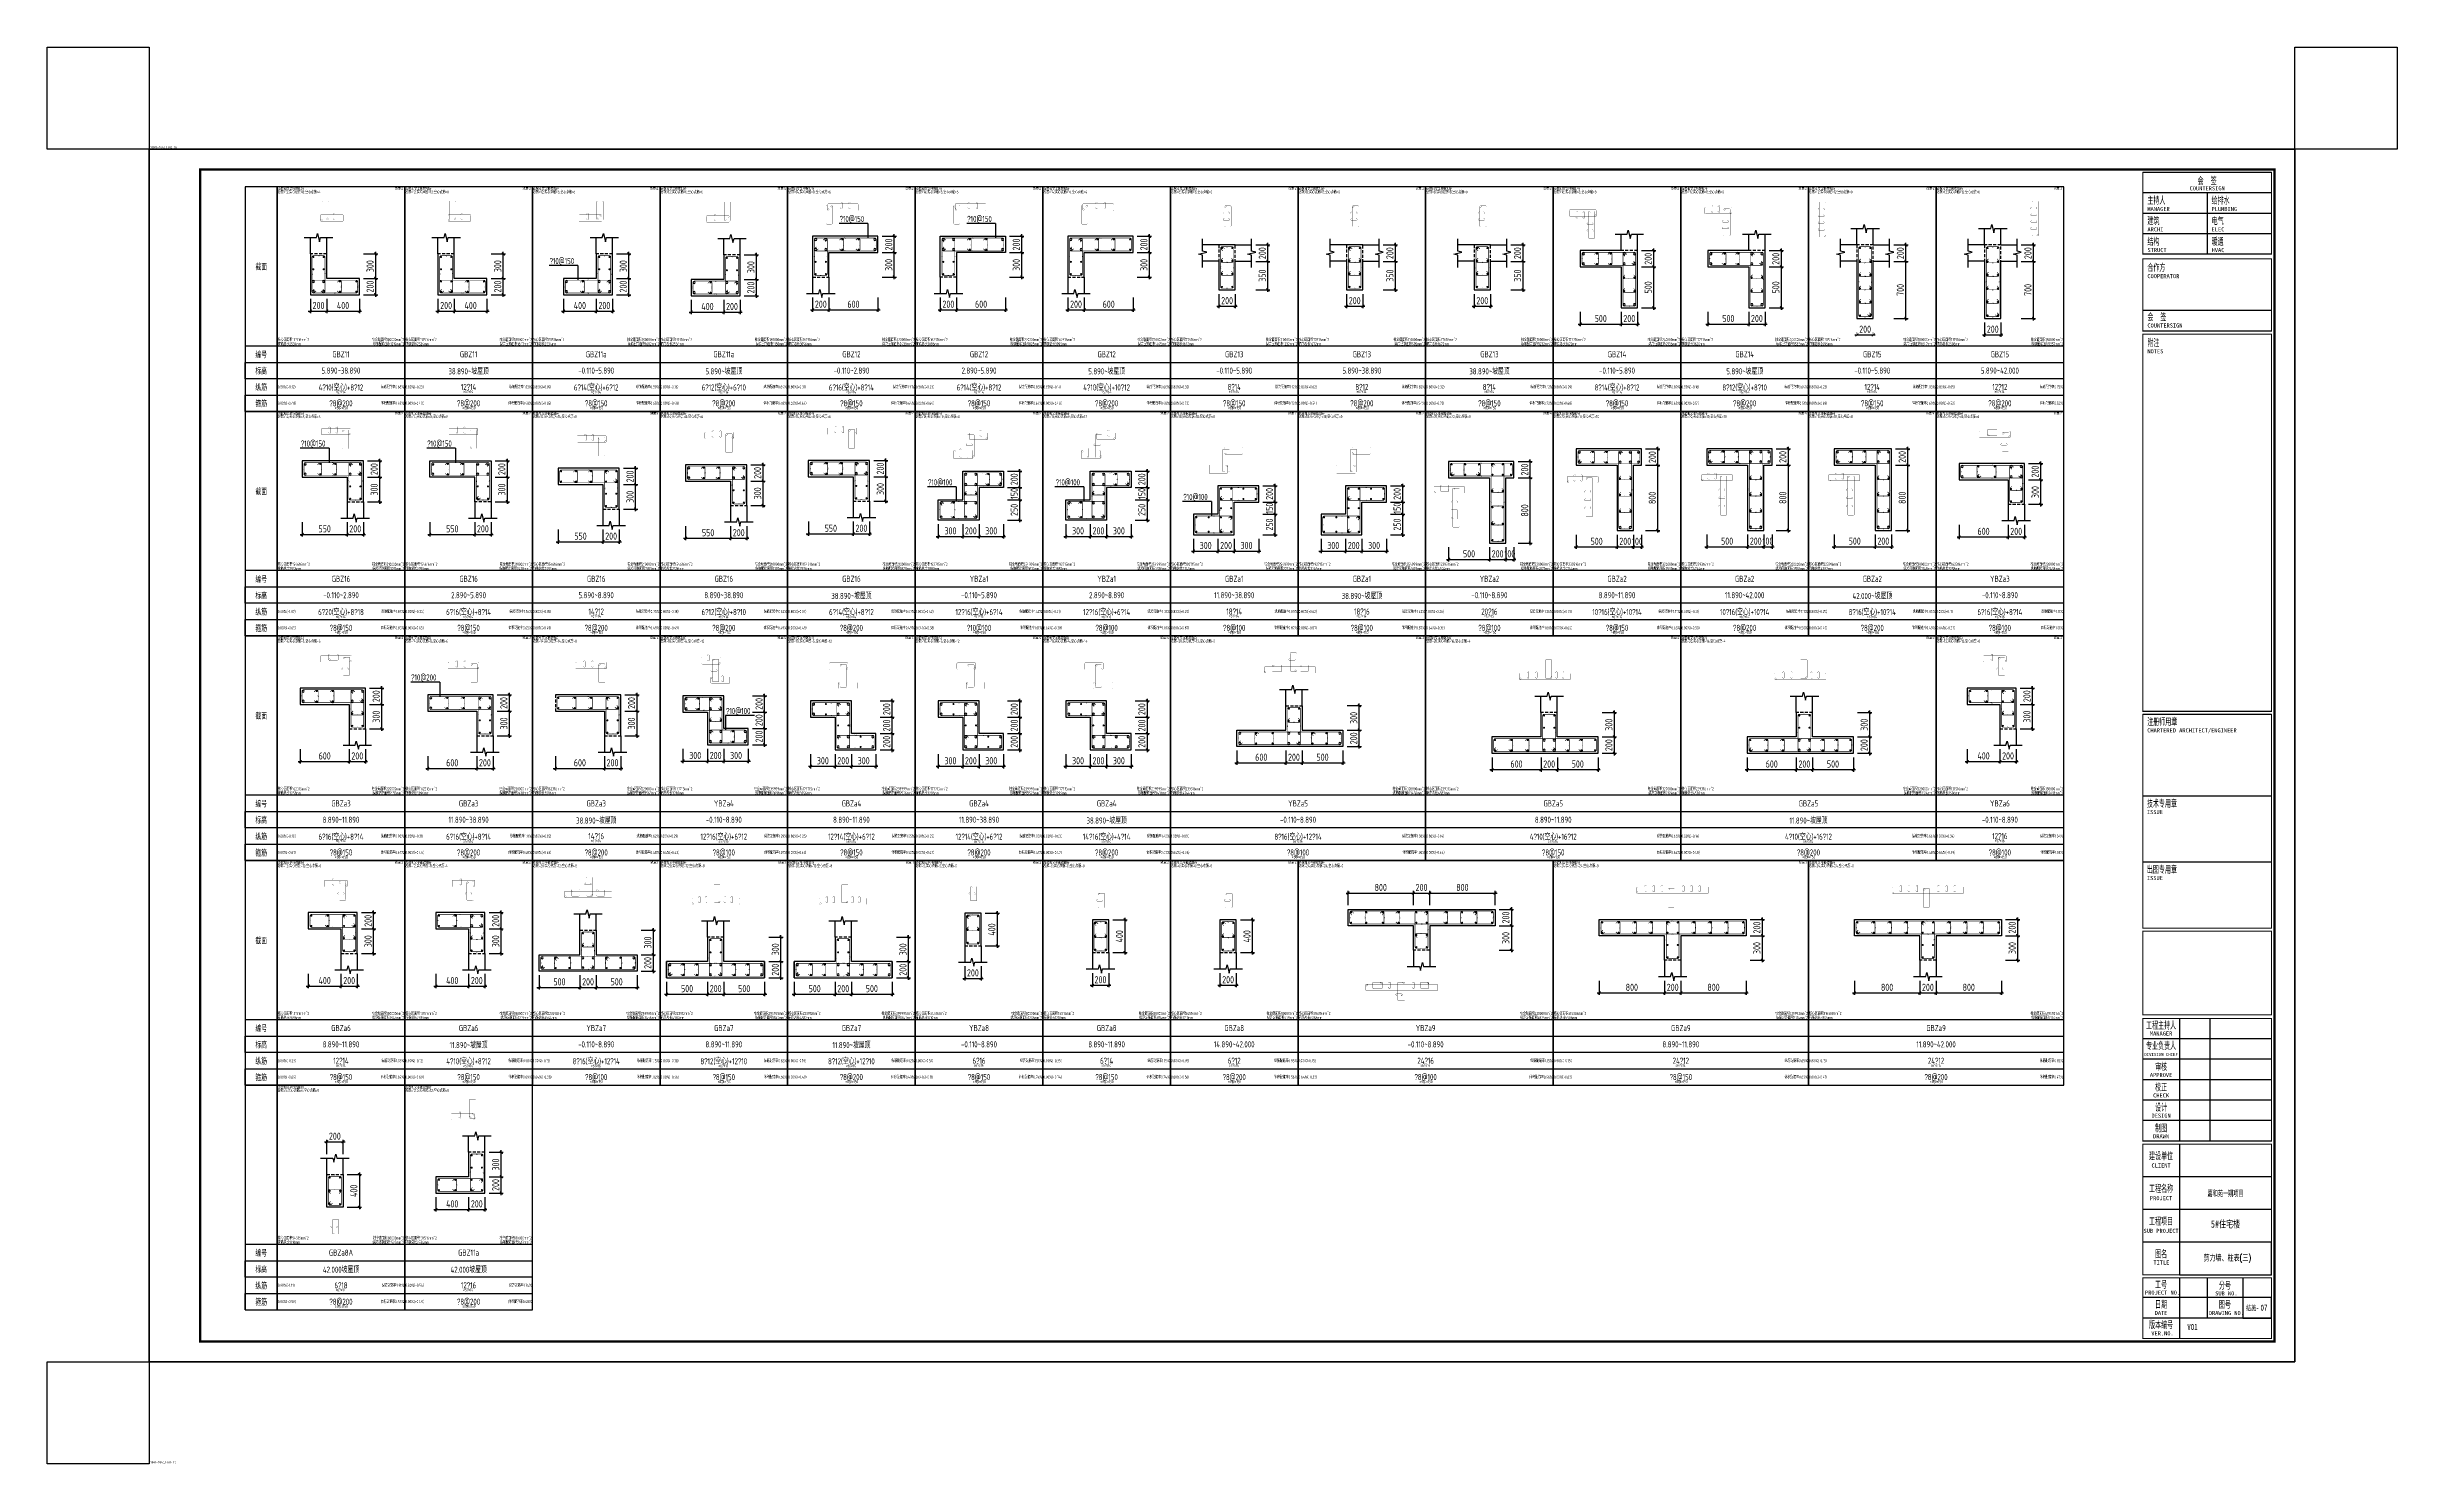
# Model space of a CAD drawing. Extents: x 154268 to 5133249, y -1832900 to 601179.
# Drawn here: x 523404 to 638504, y 472238 to 541638 of the extents above; entities that cross this region are included whole.
import ezdxf
from ezdxf.enums import TextEntityAlignment as Align

# ---------------------------------------------------------------- set-up
doc = ezdxf.new("R2010")
doc.units = 0
doc.header["$LTSCALE"] = 1000
doc.linetypes.add('DASHED', pattern=[0.75, 0.5, -0.25])
for name, color, linetype, plot in [('_TSZ_PLOT_MARK', 1, 'Continuous', False), ('墙柱归并数量', 8, 'Continuous', False), ('墙柱箍筋长度', 3, 'Continuous', False), ('墙柱配筋校核数据', 34, 'Continuous', False)]:
    doc.layers.add(name, color=color, linetype=linetype, plot=plot)
for name, color, linetype in [('A-ANNO-TITLE', 3, 'Continuous'), ('S-FLOOR-说明', 7, 'Continuous'), ('S-HOLE-标注', 3, 'Continuous'), ('S-MOD-TXT', 7, 'Continuous'), ('TAB', 7, 'Continuous'), ('TAB_TEXT', 7, 'Continuous'), ('THIN', 7, 'Continuous'), ('WALL_DE', 7, 'Continuous'), ('WCOL_DE', 7, 'Continuous'), ('WCOL_DE_DIM', 3, 'Continuous'), ('WCOL_DE_REIND', 1, 'Continuous'), ('WCOL_DE_REINL', 1, 'Continuous'), ('墙单独标注', 1, 'Continuous'), ('楼号', 7, 'Continuous')]:
    doc.layers.add(name, color=color, linetype=linetype)
doc.styles.add('-宋体', font='', dxfattribs={"width": 0.8})
doc.styles.add('_TSZ_PLOT_MARK', font='tssdeng.shx', dxfattribs={"width": 0.7, "bigfont": 'tssdchn.shx'})
doc.styles.add('DD', font='romand__.ttf', dxfattribs={"width": 0.7, "bigfont": 'HZTXT.SHX'})
doc.styles.add('TSSD_Dimension', font='tssdeng.shx', dxfattribs={"width": 0.7, "bigfont": 'Hztxt.shx'})
doc.styles.add('TSSD_Label', font='tssdeng.shx', dxfattribs={"width": 0.7, "bigfont": 'hztxt.shx'})
doc.styles.add('tssd_rein', font='tssdeng.shx', dxfattribs={"width": 0.7, "bigfont": 'hztxt.shx'})
doc.styles.get('-宋体').set_extended_font_data('SimSun')
doc.dimstyles.new('TSSD_25_100_WCOLU_DIM', dxfattribs={"dimtxt": 350, "dimasz": 100, "dimexe": 100, "dimexo": 200, "dimgap": 100, "dimtad": 1, "dimdec": 0, "dimlfac": 0.25, "dimzin": 0, "dimdsep": 46, "dimtxsty": 'TSSD_Dimension', "dimblk": 'ARCHTICK', "dimcen": 0, "dimdle": 100, "dimclrt": 7, "dimadec": 0, "dimazin": 0, "dimtfac": 1, "dimtdec": 0, "dimtix": 1, "dimtmove": 2, "dimatfit": 3, "dimfxl": 1, "dimtolj": 1, "dimtzin": 0, "dimarcsym": 0})

# ---------------------------------------------------------------- blocks, each defined once
blk = doc.blocks.new('_ArchTick')
at = {"color": 0, "linetype": 'ByBlock', "const_width": 0.5}
blk.add_lwpolyline([(-0.7, -0.7), (0.7, 0.7)], dxfattribs=at)
blk = doc.blocks.new('*D3282')
at = {"layer": 'Defpoints', "color": 0, "transparency": 16777216}
for p in [(564103, 531566), (564903, 531566), (564103, 530366)]:
    blk.add_point(p, dxfattribs=at)
at = {"layer": 'WCOL_DE_DIM', "color": 0, "lineweight": -2, "transparency": 16777216}
for p, q in [((564303, 531566), (565003, 531566)), ((564903, 530266), (564903, 531666)), ((564303, 530366), (565003, 530366))]:
    blk.add_line(p, q, dxfattribs=at)
at = {"layer": 'WCOL_DE_DIM', "color": 0, "lineweight": -2, "transparency": 16777216, "xscale": 100, "yscale": 100, "zscale": 100}
for p, rotation in [((564903, 531566), 90), ((564903, 530366), 270)]:
    blk.add_blockref('_ArchTick', p, dxfattribs=dict(at, rotation=rotation))
at = {"layer": 'WCOL_DE_DIM', "color": 7, "transparency": 16777216, "insert": (564628, 530966), "char_height": 350, "attachment_point": 5, "rotation": 90, "style": 'TSSD_Dimension'}
blk.add_mtext('\\A1;300', dxfattribs=at)
blk = doc.blocks.new('*D3283')
at = {"layer": 'Defpoints', "color": 0, "transparency": 16777216}
for p in [(564103, 532366), (564903, 532366), (564103, 531566)]:
    blk.add_point(p, dxfattribs=at)
at = {"layer": 'WCOL_DE_DIM', "color": 0, "lineweight": -2, "transparency": 16777216}
for p, q in [((564303, 532366), (565003, 532366)), ((564903, 531466), (564903, 532466)), ((564303, 531566), (565003, 531566))]:
    blk.add_line(p, q, dxfattribs=at)
at = {"layer": 'WCOL_DE_DIM', "color": 0, "lineweight": -2, "transparency": 16777216, "xscale": 100, "yscale": 100, "zscale": 100}
for p, rotation in [((564903, 532366), 90), ((564903, 531566), 270)]:
    blk.add_blockref('_ArchTick', p, dxfattribs=dict(at, rotation=rotation))
at = {"layer": 'WCOL_DE_DIM', "color": 7, "transparency": 16777216, "insert": (564628, 531966), "char_height": 350, "attachment_point": 5, "rotation": 90, "style": 'TSSD_Dimension'}
blk.add_mtext('\\A1;200', dxfattribs=at)
blk = doc.blocks.new('*D3284')
at = {"layer": 'Defpoints', "color": 0, "transparency": 16777216}
for p in [(560903, 529566), (561703, 529566), (561703, 528766)]:
    blk.add_point(p, dxfattribs=at)
at = {"layer": 'WCOL_DE_DIM', "color": 0, "lineweight": -2, "transparency": 16777216}
for p, q in [((560803, 528766), (561803, 528766)), ((560903, 529366), (560903, 528666)), ((561703, 529366), (561703, 528666))]:
    blk.add_line(p, q, dxfattribs=at)
at = {"layer": 'WCOL_DE_DIM', "color": 0, "lineweight": -2, "transparency": 16777216, "xscale": 100, "yscale": 100, "zscale": 100, "rotation": 180}
blk.add_blockref('_ArchTick', (560903, 528766), dxfattribs=at)
at = {"layer": 'WCOL_DE_DIM', "color": 0, "lineweight": -2, "transparency": 16777216, "xscale": 100, "yscale": 100, "zscale": 100}
blk.add_blockref('_ArchTick', (561703, 528766), dxfattribs=at)
at = {"layer": 'WCOL_DE_DIM', "color": 7, "transparency": 16777216, "insert": (561303, 529041), "char_height": 350, "attachment_point": 5, "style": 'TSSD_Dimension'}
blk.add_mtext('\\A1;200', dxfattribs=at)
blk = doc.blocks.new('*D3285')
at = {"layer": 'Defpoints', "color": 0, "transparency": 16777216}
for p in [(561703, 529566), (564103, 529566), (564103, 528766)]:
    blk.add_point(p, dxfattribs=at)
at = {"layer": 'WCOL_DE_DIM', "color": 0, "lineweight": -2, "transparency": 16777216}
for p, q in [((561603, 528766), (564203, 528766)), ((561703, 529366), (561703, 528666)), ((564103, 529366), (564103, 528666))]:
    blk.add_line(p, q, dxfattribs=at)
at = {"layer": 'WCOL_DE_DIM', "color": 0, "lineweight": -2, "transparency": 16777216, "xscale": 100, "yscale": 100, "zscale": 100, "rotation": 180}
blk.add_blockref('_ArchTick', (561703, 528766), dxfattribs=at)
at = {"layer": 'WCOL_DE_DIM', "color": 0, "lineweight": -2, "transparency": 16777216, "xscale": 100, "yscale": 100, "zscale": 100}
blk.add_blockref('_ArchTick', (564103, 528766), dxfattribs=at)
at = {"layer": 'WCOL_DE_DIM', "color": 7, "transparency": 16777216, "insert": (562903, 529041), "char_height": 350, "attachment_point": 5, "style": 'TSSD_Dimension'}
blk.add_mtext('\\A1;600', dxfattribs=at)
blk = doc.blocks.new('*D3286')
at = {"layer": 'Defpoints', "color": 0, "transparency": 16777216}
for p in [(551103, 530304), (551103, 529504), (551903, 530304)]:
    blk.add_point(p, dxfattribs=at)
at = {"layer": 'WCOL_DE_DIM', "color": 0, "lineweight": -2, "transparency": 16777216}
for p, q in [((551303, 530304), (552003, 530304)), ((551303, 529504), (552003, 529504)), ((551903, 529404), (551903, 530404))]:
    blk.add_line(p, q, dxfattribs=at)
at = {"layer": 'WCOL_DE_DIM', "color": 0, "lineweight": -2, "transparency": 16777216, "xscale": 100, "yscale": 100, "zscale": 100}
for p, rotation in [((551903, 530304), 90), ((551903, 529504), 270)]:
    blk.add_blockref('_ArchTick', p, dxfattribs=dict(at, rotation=rotation))
at = {"layer": 'WCOL_DE_DIM', "color": 7, "transparency": 16777216, "insert": (551628, 529904), "char_height": 350, "attachment_point": 5, "rotation": 90, "style": 'TSSD_Dimension'}
blk.add_mtext('\\A1;200', dxfattribs=at)
blk = doc.blocks.new('*D3287')
at = {"layer": 'Defpoints', "color": 0, "transparency": 16777216}
for p in [(551103, 531504), (551903, 531504), (551103, 530304)]:
    blk.add_point(p, dxfattribs=at)
at = {"layer": 'WCOL_DE_DIM', "color": 0, "lineweight": -2, "transparency": 16777216}
for p, q in [((551303, 531504), (552003, 531504)), ((551903, 530204), (551903, 531604)), ((551303, 530304), (552003, 530304))]:
    blk.add_line(p, q, dxfattribs=at)
at = {"layer": 'WCOL_DE_DIM', "color": 0, "lineweight": -2, "transparency": 16777216, "xscale": 100, "yscale": 100, "zscale": 100}
for p, rotation in [((551903, 531504), 90), ((551903, 530304), 270)]:
    blk.add_blockref('_ArchTick', p, dxfattribs=dict(at, rotation=rotation))
at = {"layer": 'WCOL_DE_DIM', "color": 7, "transparency": 16777216, "insert": (551628, 530904), "char_height": 350, "attachment_point": 5, "rotation": 90, "style": 'TSSD_Dimension'}
blk.add_mtext('\\A1;300', dxfattribs=at)
blk = doc.blocks.new('*D3288')
at = {"layer": 'Defpoints', "color": 0, "transparency": 16777216}
for p in [(548703, 529504), (550303, 529504), (550303, 528704)]:
    blk.add_point(p, dxfattribs=at)
at = {"layer": 'WCOL_DE_DIM', "color": 0, "lineweight": -2, "transparency": 16777216}
for p, q in [((548603, 528704), (550403, 528704)), ((548703, 529304), (548703, 528604)), ((550303, 529304), (550303, 528604))]:
    blk.add_line(p, q, dxfattribs=at)
at = {"layer": 'WCOL_DE_DIM', "color": 0, "lineweight": -2, "transparency": 16777216, "xscale": 100, "yscale": 100, "zscale": 100, "rotation": 180}
blk.add_blockref('_ArchTick', (548703, 528704), dxfattribs=at)
at = {"layer": 'WCOL_DE_DIM', "color": 0, "lineweight": -2, "transparency": 16777216, "xscale": 100, "yscale": 100, "zscale": 100}
blk.add_blockref('_ArchTick', (550303, 528704), dxfattribs=at)
at = {"layer": 'WCOL_DE_DIM', "color": 7, "transparency": 16777216, "insert": (549503, 528979), "char_height": 350, "attachment_point": 5, "style": 'TSSD_Dimension'}
blk.add_mtext('\\A1;400', dxfattribs=at)
blk = doc.blocks.new('*D3289')
at = {"layer": 'Defpoints', "color": 0, "transparency": 16777216}
for p in [(550303, 529504), (551103, 529504), (551103, 528704)]:
    blk.add_point(p, dxfattribs=at)
at = {"layer": 'WCOL_DE_DIM', "color": 0, "lineweight": -2, "transparency": 16777216}
for p, q in [((550203, 528704), (551203, 528704)), ((550303, 529304), (550303, 528604)), ((551103, 529304), (551103, 528604))]:
    blk.add_line(p, q, dxfattribs=at)
at = {"layer": 'WCOL_DE_DIM', "color": 0, "lineweight": -2, "transparency": 16777216, "xscale": 100, "yscale": 100, "zscale": 100, "rotation": 180}
blk.add_blockref('_ArchTick', (550303, 528704), dxfattribs=at)
at = {"layer": 'WCOL_DE_DIM', "color": 0, "lineweight": -2, "transparency": 16777216, "xscale": 100, "yscale": 100, "zscale": 100}
blk.add_blockref('_ArchTick', (551103, 528704), dxfattribs=at)
at = {"layer": 'WCOL_DE_DIM', "color": 7, "transparency": 16777216, "insert": (550703, 528979), "char_height": 350, "attachment_point": 5, "style": 'TSSD_Dimension'}
blk.add_mtext('\\A1;200', dxfattribs=at)
blk = doc.blocks.new('*D3290')
at = {"layer": 'Defpoints', "color": 0, "transparency": 16777216}
for p in [(595253, 520541), (596053, 520541), (595253, 517341)]:
    blk.add_point(p, dxfattribs=at)
at = {"layer": 'WCOL_DE_DIM', "color": 0, "lineweight": -2, "transparency": 16777216}
for p, q in [((595453, 520541), (596153, 520541)), ((596053, 517241), (596053, 520641)), ((595453, 517341), (596153, 517341))]:
    blk.add_line(p, q, dxfattribs=at)
at = {"layer": 'WCOL_DE_DIM', "color": 0, "lineweight": -2, "transparency": 16777216, "xscale": 100, "yscale": 100, "zscale": 100}
for p, rotation in [((596053, 520541), 90), ((596053, 517341), 270)]:
    blk.add_blockref('_ArchTick', p, dxfattribs=dict(at, rotation=rotation))
at = {"layer": 'WCOL_DE_DIM', "color": 7, "transparency": 16777216, "insert": (595778, 518941), "char_height": 350, "attachment_point": 5, "rotation": 90, "style": 'TSSD_Dimension'}
blk.add_mtext('\\A1;800', dxfattribs=at)
blk = doc.blocks.new('*D3291')
at = {"layer": 'Defpoints', "color": 0, "transparency": 16777216}
for p in [(595253, 521341), (595253, 520541), (596053, 521341)]:
    blk.add_point(p, dxfattribs=at)
at = {"layer": 'WCOL_DE_DIM', "color": 0, "lineweight": -2, "transparency": 16777216}
for p, q in [((596053, 520441), (596053, 521441)), ((595453, 521341), (596153, 521341)), ((595453, 520541), (596153, 520541))]:
    blk.add_line(p, q, dxfattribs=at)
at = {"layer": 'WCOL_DE_DIM', "color": 0, "lineweight": -2, "transparency": 16777216, "xscale": 100, "yscale": 100, "zscale": 100}
for p, rotation in [((596053, 521341), 90), ((596053, 520541), 270)]:
    blk.add_blockref('_ArchTick', p, dxfattribs=dict(at, rotation=rotation))
at = {"layer": 'WCOL_DE_DIM', "color": 7, "transparency": 16777216, "insert": (595778, 520941), "char_height": 350, "attachment_point": 5, "rotation": 90, "style": 'TSSD_Dimension'}
blk.add_mtext('\\A1;200', dxfattribs=at)
blk = doc.blocks.new('*D3292')
at = {"layer": 'Defpoints', "color": 0, "transparency": 16777216}
for p in [(592053, 517341), (594053, 517341), (594053, 516541)]:
    blk.add_point(p, dxfattribs=at)
at = {"layer": 'WCOL_DE_DIM', "color": 0, "lineweight": -2, "transparency": 16777216}
for p, q in [((592053, 517141), (592053, 516441)), ((594053, 517141), (594053, 516441)), ((591953, 516541), (594153, 516541))]:
    blk.add_line(p, q, dxfattribs=at)
at = {"layer": 'WCOL_DE_DIM', "color": 0, "lineweight": -2, "transparency": 16777216, "xscale": 100, "yscale": 100, "zscale": 100, "rotation": 180}
blk.add_blockref('_ArchTick', (592053, 516541), dxfattribs=at)
at = {"layer": 'WCOL_DE_DIM', "color": 0, "lineweight": -2, "transparency": 16777216, "xscale": 100, "yscale": 100, "zscale": 100}
blk.add_blockref('_ArchTick', (594053, 516541), dxfattribs=at)
at = {"layer": 'WCOL_DE_DIM', "color": 7, "transparency": 16777216, "insert": (593053, 516816), "char_height": 350, "attachment_point": 5, "style": 'TSSD_Dimension'}
blk.add_mtext('\\A1;500', dxfattribs=at)
blk = doc.blocks.new('*D3293')
at = {"layer": 'Defpoints', "color": 0, "transparency": 16777216}
for p in [(594053, 517341), (594853, 517341), (594853, 516541)]:
    blk.add_point(p, dxfattribs=at)
at = {"layer": 'WCOL_DE_DIM', "color": 0, "lineweight": -2, "transparency": 16777216}
for p, q in [((594053, 517141), (594053, 516441)), ((594853, 517141), (594853, 516441)), ((593953, 516541), (594953, 516541))]:
    blk.add_line(p, q, dxfattribs=at)
at = {"layer": 'WCOL_DE_DIM', "color": 0, "lineweight": -2, "transparency": 16777216, "xscale": 100, "yscale": 100, "zscale": 100, "rotation": 180}
blk.add_blockref('_ArchTick', (594053, 516541), dxfattribs=at)
at = {"layer": 'WCOL_DE_DIM', "color": 0, "lineweight": -2, "transparency": 16777216, "xscale": 100, "yscale": 100, "zscale": 100}
blk.add_blockref('_ArchTick', (594853, 516541), dxfattribs=at)
at = {"layer": 'WCOL_DE_DIM', "color": 7, "transparency": 16777216, "insert": (594453, 516816), "char_height": 350, "attachment_point": 5, "style": 'TSSD_Dimension'}
blk.add_mtext('\\A1;200', dxfattribs=at)
blk = doc.blocks.new('*D3294')
at = {"layer": 'Defpoints', "color": 0, "transparency": 16777216}
for p in [(594853, 517341), (595253, 517341), (595253, 516541)]:
    blk.add_point(p, dxfattribs=at)
at = {"layer": 'WCOL_DE_DIM', "color": 0, "lineweight": -2, "transparency": 16777216}
for p, q in [((594853, 517141), (594853, 516441)), ((595253, 517141), (595253, 516441)), ((594853, 516541), (594753, 516541)), ((594853, 516541), (595253, 516541)), ((595253, 516541), (595353, 516541))]:
    blk.add_line(p, q, dxfattribs=at)
at = {"layer": 'WCOL_DE_DIM', "color": 0, "lineweight": -2, "transparency": 16777216, "xscale": 100, "yscale": 100, "zscale": 100}
blk.add_blockref('_ArchTick', (594853, 516541), dxfattribs=at)
at = {"layer": 'WCOL_DE_DIM', "color": 0, "lineweight": -2, "transparency": 16777216, "xscale": 100, "yscale": 100, "zscale": 100, "rotation": 180}
blk.add_blockref('_ArchTick', (595253, 516541), dxfattribs=at)
at = {"layer": 'WCOL_DE_DIM', "color": 7, "transparency": 16777216, "insert": (595053, 516816), "char_height": 350, "attachment_point": 5, "style": 'TSSD_Dimension'}
blk.add_mtext('\\A1;100', dxfattribs=at)
blk = doc.blocks.new('*D3295')
at = {"layer": 'Defpoints', "color": 0, "transparency": 16777216}
for p in [(582403, 531141), (583203, 531141), (582403, 529741)]:
    blk.add_point(p, dxfattribs=at)
at = {"layer": 'WCOL_DE_DIM', "color": 0, "lineweight": -2, "transparency": 16777216}
for p, q in [((582603, 531141), (583303, 531141)), ((583203, 529641), (583203, 531241)), ((582603, 529741), (583303, 529741))]:
    blk.add_line(p, q, dxfattribs=at)
at = {"layer": 'WCOL_DE_DIM', "color": 0, "lineweight": -2, "transparency": 16777216, "xscale": 100, "yscale": 100, "zscale": 100}
for p, rotation in [((583203, 531141), 90), ((583203, 529741), 270)]:
    blk.add_blockref('_ArchTick', p, dxfattribs=dict(at, rotation=rotation))
at = {"layer": 'WCOL_DE_DIM', "color": 7, "transparency": 16777216, "insert": (582928, 530441), "char_height": 350, "attachment_point": 5, "rotation": 90, "style": 'TSSD_Dimension'}
blk.add_mtext('\\A1;350', dxfattribs=at)
blk = doc.blocks.new('*D3296')
at = {"layer": 'Defpoints', "color": 0, "transparency": 16777216}
for p in [(582403, 531941), (583203, 531941), (582403, 531141)]:
    blk.add_point(p, dxfattribs=at)
at = {"layer": 'WCOL_DE_DIM', "color": 0, "lineweight": -2, "transparency": 16777216}
for p, q in [((582603, 531941), (583303, 531941)), ((583203, 531041), (583203, 532041)), ((582603, 531141), (583303, 531141))]:
    blk.add_line(p, q, dxfattribs=at)
at = {"layer": 'WCOL_DE_DIM', "color": 0, "lineweight": -2, "transparency": 16777216, "xscale": 100, "yscale": 100, "zscale": 100}
for p, rotation in [((583203, 531941), 90), ((583203, 531141), 270)]:
    blk.add_blockref('_ArchTick', p, dxfattribs=dict(at, rotation=rotation))
at = {"layer": 'WCOL_DE_DIM', "color": 7, "transparency": 16777216, "insert": (582928, 531541), "char_height": 350, "attachment_point": 5, "rotation": 90, "style": 'TSSD_Dimension'}
blk.add_mtext('\\A1;200', dxfattribs=at)
blk = doc.blocks.new('*D3297')
at = {"layer": 'Defpoints', "color": 0, "transparency": 16777216}
for p in [(580803, 529741), (581603, 529741), (581603, 528941)]:
    blk.add_point(p, dxfattribs=at)
at = {"layer": 'WCOL_DE_DIM', "color": 0, "lineweight": -2, "transparency": 16777216}
for p, q in [((580803, 529541), (580803, 528841)), ((581603, 529541), (581603, 528841)), ((580703, 528941), (581703, 528941))]:
    blk.add_line(p, q, dxfattribs=at)
at = {"layer": 'WCOL_DE_DIM', "color": 0, "lineweight": -2, "transparency": 16777216, "xscale": 100, "yscale": 100, "zscale": 100, "rotation": 180}
blk.add_blockref('_ArchTick', (580803, 528941), dxfattribs=at)
at = {"layer": 'WCOL_DE_DIM', "color": 0, "lineweight": -2, "transparency": 16777216, "xscale": 100, "yscale": 100, "zscale": 100}
blk.add_blockref('_ArchTick', (581603, 528941), dxfattribs=at)
at = {"layer": 'WCOL_DE_DIM', "color": 7, "transparency": 16777216, "insert": (581203, 529216), "char_height": 350, "attachment_point": 5, "style": 'TSSD_Dimension'}
blk.add_mtext('\\A1;200', dxfattribs=at)
blk = doc.blocks.new('*D3298')
at = {"layer": 'Defpoints', "color": 0, "transparency": 16777216}
for p in [(620253, 520441), (621053, 520441), (620253, 519241)]:
    blk.add_point(p, dxfattribs=at)
at = {"layer": 'WCOL_DE_DIM', "color": 0, "lineweight": -2, "transparency": 16777216}
for p, q in [((620453, 520441), (621153, 520441)), ((621053, 519141), (621053, 520541)), ((620453, 519241), (621153, 519241))]:
    blk.add_line(p, q, dxfattribs=at)
at = {"layer": 'WCOL_DE_DIM', "color": 0, "lineweight": -2, "transparency": 16777216, "xscale": 100, "yscale": 100, "zscale": 100}
for p, rotation in [((621053, 520441), 90), ((621053, 519241), 270)]:
    blk.add_blockref('_ArchTick', p, dxfattribs=dict(at, rotation=rotation))
at = {"layer": 'WCOL_DE_DIM', "color": 7, "transparency": 16777216, "insert": (620778, 519841), "char_height": 350, "attachment_point": 5, "rotation": 90, "style": 'TSSD_Dimension'}
blk.add_mtext('\\A1;300', dxfattribs=at)
blk = doc.blocks.new('*D3299')
at = {"layer": 'Defpoints', "color": 0, "transparency": 16777216}
for p in [(620253, 521241), (620253, 520441), (621053, 521241)]:
    blk.add_point(p, dxfattribs=at)
at = {"layer": 'WCOL_DE_DIM', "color": 0, "lineweight": -2, "transparency": 16777216}
for p, q in [((620453, 521241), (621153, 521241)), ((620453, 520441), (621153, 520441)), ((621053, 520341), (621053, 521341))]:
    blk.add_line(p, q, dxfattribs=at)
at = {"layer": 'WCOL_DE_DIM', "color": 0, "lineweight": -2, "transparency": 16777216, "xscale": 100, "yscale": 100, "zscale": 100}
for p, rotation in [((621053, 521241), 90), ((621053, 520441), 270)]:
    blk.add_blockref('_ArchTick', p, dxfattribs=dict(at, rotation=rotation))
at = {"layer": 'WCOL_DE_DIM', "color": 7, "transparency": 16777216, "insert": (620778, 520841), "char_height": 350, "attachment_point": 5, "rotation": 90, "style": 'TSSD_Dimension'}
blk.add_mtext('\\A1;200', dxfattribs=at)
blk = doc.blocks.new('*D3300')
at = {"layer": 'Defpoints', "color": 0, "transparency": 16777216}
for p in [(617053, 518441), (619453, 518441), (619453, 517641)]:
    blk.add_point(p, dxfattribs=at)
at = {"layer": 'WCOL_DE_DIM', "color": 0, "lineweight": -2, "transparency": 16777216}
for p, q in [((617053, 518241), (617053, 517541)), ((619453, 518241), (619453, 517541)), ((616953, 517641), (619553, 517641))]:
    blk.add_line(p, q, dxfattribs=at)
at = {"layer": 'WCOL_DE_DIM', "color": 0, "lineweight": -2, "transparency": 16777216, "xscale": 100, "yscale": 100, "zscale": 100, "rotation": 180}
blk.add_blockref('_ArchTick', (617053, 517641), dxfattribs=at)
at = {"layer": 'WCOL_DE_DIM', "color": 0, "lineweight": -2, "transparency": 16777216, "xscale": 100, "yscale": 100, "zscale": 100}
blk.add_blockref('_ArchTick', (619453, 517641), dxfattribs=at)
at = {"layer": 'WCOL_DE_DIM', "color": 7, "transparency": 16777216, "insert": (618253, 517916), "char_height": 350, "attachment_point": 5, "style": 'TSSD_Dimension'}
blk.add_mtext('\\A1;600', dxfattribs=at)
blk = doc.blocks.new('*D3301')
at = {"layer": 'Defpoints', "color": 0, "transparency": 16777216}
for p in [(619453, 518441), (620253, 518441), (620253, 517641)]:
    blk.add_point(p, dxfattribs=at)
at = {"layer": 'WCOL_DE_DIM', "color": 0, "lineweight": -2, "transparency": 16777216}
for p, q in [((619453, 518241), (619453, 517541)), ((620253, 518241), (620253, 517541)), ((619353, 517641), (620353, 517641))]:
    blk.add_line(p, q, dxfattribs=at)
at = {"layer": 'WCOL_DE_DIM', "color": 0, "lineweight": -2, "transparency": 16777216, "xscale": 100, "yscale": 100, "zscale": 100, "rotation": 180}
blk.add_blockref('_ArchTick', (619453, 517641), dxfattribs=at)
at = {"layer": 'WCOL_DE_DIM', "color": 0, "lineweight": -2, "transparency": 16777216, "xscale": 100, "yscale": 100, "zscale": 100}
blk.add_blockref('_ArchTick', (620253, 517641), dxfattribs=at)
at = {"layer": 'WCOL_DE_DIM', "color": 7, "transparency": 16777216, "insert": (619853, 517916), "char_height": 350, "attachment_point": 5, "style": 'TSSD_Dimension'}
blk.add_mtext('\\A1;200', dxfattribs=at)
blk = doc.blocks.new('*D3302')
at = {"layer": 'Defpoints', "color": 0, "transparency": 16777216}
for p in [(601303, 530866), (602103, 530866), (601303, 528866)]:
    blk.add_point(p, dxfattribs=at)
at = {"layer": 'WCOL_DE_DIM', "color": 0, "lineweight": -2, "transparency": 16777216}
for p, q in [((601503, 530866), (602203, 530866)), ((602103, 528766), (602103, 530966)), ((601503, 528866), (602203, 528866))]:
    blk.add_line(p, q, dxfattribs=at)
at = {"layer": 'WCOL_DE_DIM', "color": 0, "lineweight": -2, "transparency": 16777216, "xscale": 100, "yscale": 100, "zscale": 100}
for p, rotation in [((602103, 530866), 90), ((602103, 528866), 270)]:
    blk.add_blockref('_ArchTick', p, dxfattribs=dict(at, rotation=rotation))
at = {"layer": 'WCOL_DE_DIM', "color": 7, "transparency": 16777216, "insert": (601828, 529866), "char_height": 350, "attachment_point": 5, "rotation": 90, "style": 'TSSD_Dimension'}
blk.add_mtext('\\A1;500', dxfattribs=at)
blk = doc.blocks.new('*D3303')
at = {"layer": 'Defpoints', "color": 0, "transparency": 16777216}
for p in [(601303, 531666), (601303, 530866), (602103, 531666)]:
    blk.add_point(p, dxfattribs=at)
at = {"layer": 'WCOL_DE_DIM', "color": 0, "lineweight": -2, "transparency": 16777216}
for p, q in [((602103, 530766), (602103, 531766)), ((601503, 531666), (602203, 531666)), ((601503, 530866), (602203, 530866))]:
    blk.add_line(p, q, dxfattribs=at)
at = {"layer": 'WCOL_DE_DIM', "color": 0, "lineweight": -2, "transparency": 16777216, "xscale": 100, "yscale": 100, "zscale": 100}
for p, rotation in [((602103, 531666), 90), ((602103, 530866), 270)]:
    blk.add_blockref('_ArchTick', p, dxfattribs=dict(at, rotation=rotation))
at = {"layer": 'WCOL_DE_DIM', "color": 7, "transparency": 16777216, "insert": (601828, 531266), "char_height": 350, "attachment_point": 5, "rotation": 90, "style": 'TSSD_Dimension'}
blk.add_mtext('\\A1;200', dxfattribs=at)
blk = doc.blocks.new('*D3304')
at = {"layer": 'Defpoints', "color": 0, "transparency": 16777216}
for p in [(598503, 528866), (600503, 528866), (600503, 528066)]:
    blk.add_point(p, dxfattribs=at)
at = {"layer": 'WCOL_DE_DIM', "color": 0, "lineweight": -2, "transparency": 16777216}
for p, q in [((598503, 528666), (598503, 527966)), ((600503, 528666), (600503, 527966)), ((598403, 528066), (600603, 528066))]:
    blk.add_line(p, q, dxfattribs=at)
at = {"layer": 'WCOL_DE_DIM', "color": 0, "lineweight": -2, "transparency": 16777216, "xscale": 100, "yscale": 100, "zscale": 100, "rotation": 180}
blk.add_blockref('_ArchTick', (598503, 528066), dxfattribs=at)
at = {"layer": 'WCOL_DE_DIM', "color": 0, "lineweight": -2, "transparency": 16777216, "xscale": 100, "yscale": 100, "zscale": 100}
blk.add_blockref('_ArchTick', (600503, 528066), dxfattribs=at)
at = {"layer": 'WCOL_DE_DIM', "color": 7, "transparency": 16777216, "insert": (599503, 528341), "char_height": 350, "attachment_point": 5, "style": 'TSSD_Dimension'}
blk.add_mtext('\\A1;500', dxfattribs=at)
blk = doc.blocks.new('*D3305')
at = {"layer": 'Defpoints', "color": 0, "transparency": 16777216}
for p in [(600503, 528866), (601303, 528866), (601303, 528066)]:
    blk.add_point(p, dxfattribs=at)
at = {"layer": 'WCOL_DE_DIM', "color": 0, "lineweight": -2, "transparency": 16777216}
for p, q in [((600503, 528666), (600503, 527966)), ((601303, 528666), (601303, 527966)), ((600403, 528066), (601403, 528066))]:
    blk.add_line(p, q, dxfattribs=at)
at = {"layer": 'WCOL_DE_DIM', "color": 0, "lineweight": -2, "transparency": 16777216, "xscale": 100, "yscale": 100, "zscale": 100, "rotation": 180}
blk.add_blockref('_ArchTick', (600503, 528066), dxfattribs=at)
at = {"layer": 'WCOL_DE_DIM', "color": 0, "lineweight": -2, "transparency": 16777216, "xscale": 100, "yscale": 100, "zscale": 100}
blk.add_blockref('_ArchTick', (601303, 528066), dxfattribs=at)
at = {"layer": 'WCOL_DE_DIM', "color": 7, "transparency": 16777216, "insert": (600903, 528341), "char_height": 350, "attachment_point": 5, "style": 'TSSD_Dimension'}
blk.add_mtext('\\A1;200', dxfattribs=at)
blk = doc.blocks.new('*D3306')
at = {"layer": 'Defpoints', "color": 0, "transparency": 16777216}
for p in [(557753, 508266), (558553, 508266), (557753, 507466)]:
    blk.add_point(p, dxfattribs=at)
at = {"layer": 'WCOL_DE_DIM', "color": 0, "lineweight": -2, "transparency": 16777216}
for p, q in [((557953, 508266), (558653, 508266)), ((558553, 507366), (558553, 508366)), ((557953, 507466), (558653, 507466))]:
    blk.add_line(p, q, dxfattribs=at)
at = {"layer": 'WCOL_DE_DIM', "color": 0, "lineweight": -2, "transparency": 16777216, "xscale": 100, "yscale": 100, "zscale": 100}
for p, rotation in [((558553, 508266), 90), ((558553, 507466), 270)]:
    blk.add_blockref('_ArchTick', p, dxfattribs=dict(at, rotation=rotation))
at = {"layer": 'WCOL_DE_DIM', "color": 7, "transparency": 16777216, "insert": (558278, 507866), "char_height": 350, "attachment_point": 5, "rotation": 90, "style": 'TSSD_Dimension'}
blk.add_mtext('\\A1;200', dxfattribs=at)
blk = doc.blocks.new('*D3307')
at = {"layer": 'Defpoints', "color": 0, "transparency": 16777216}
for p in [(557753, 509066), (558553, 509066), (557753, 508266)]:
    blk.add_point(p, dxfattribs=at)
at = {"layer": 'WCOL_DE_DIM', "color": 0, "lineweight": -2, "transparency": 16777216}
for p, q in [((557953, 509066), (558653, 509066)), ((558553, 508166), (558553, 509166)), ((557953, 508266), (558653, 508266))]:
    blk.add_line(p, q, dxfattribs=at)
at = {"layer": 'WCOL_DE_DIM', "color": 0, "lineweight": -2, "transparency": 16777216, "xscale": 100, "yscale": 100, "zscale": 100}
for p, rotation in [((558553, 509066), 90), ((558553, 508266), 270)]:
    blk.add_blockref('_ArchTick', p, dxfattribs=dict(at, rotation=rotation))
at = {"layer": 'WCOL_DE_DIM', "color": 7, "transparency": 16777216, "insert": (558278, 508666), "char_height": 350, "attachment_point": 5, "rotation": 90, "style": 'TSSD_Dimension'}
blk.add_mtext('\\A1;200', dxfattribs=at)
blk = doc.blocks.new('*D3308')
at = {"layer": 'Defpoints', "color": 0, "transparency": 16777216}
for p in [(557753, 509866), (557753, 509066), (558553, 509866)]:
    blk.add_point(p, dxfattribs=at)
at = {"layer": 'WCOL_DE_DIM', "color": 0, "lineweight": -2, "transparency": 16777216}
for p, q in [((558553, 508966), (558553, 509966)), ((557953, 509866), (558653, 509866)), ((557953, 509066), (558653, 509066))]:
    blk.add_line(p, q, dxfattribs=at)
at = {"layer": 'WCOL_DE_DIM', "color": 0, "lineweight": -2, "transparency": 16777216, "xscale": 100, "yscale": 100, "zscale": 100}
for p, rotation in [((558553, 509866), 90), ((558553, 509066), 270)]:
    blk.add_blockref('_ArchTick', p, dxfattribs=dict(at, rotation=rotation))
at = {"layer": 'WCOL_DE_DIM', "color": 7, "transparency": 16777216, "insert": (558278, 509466), "char_height": 350, "attachment_point": 5, "rotation": 90, "style": 'TSSD_Dimension'}
blk.add_mtext('\\A1;200', dxfattribs=at)
blk = doc.blocks.new('*D3309')
at = {"layer": 'Defpoints', "color": 0, "transparency": 16777216}
for p in [(554553, 507466), (555753, 507466), (555753, 506666)]:
    blk.add_point(p, dxfattribs=at)
at = {"layer": 'WCOL_DE_DIM', "color": 0, "lineweight": -2, "transparency": 16777216}
for p, q in [((554453, 506666), (555853, 506666)), ((554553, 507266), (554553, 506566)), ((555753, 507266), (555753, 506566))]:
    blk.add_line(p, q, dxfattribs=at)
at = {"layer": 'WCOL_DE_DIM', "color": 0, "lineweight": -2, "transparency": 16777216, "xscale": 100, "yscale": 100, "zscale": 100, "rotation": 180}
blk.add_blockref('_ArchTick', (554553, 506666), dxfattribs=at)
at = {"layer": 'WCOL_DE_DIM', "color": 0, "lineweight": -2, "transparency": 16777216, "xscale": 100, "yscale": 100, "zscale": 100}
blk.add_blockref('_ArchTick', (555753, 506666), dxfattribs=at)
at = {"layer": 'WCOL_DE_DIM', "color": 7, "transparency": 16777216, "insert": (555153, 506941), "char_height": 350, "attachment_point": 5, "style": 'TSSD_Dimension'}
blk.add_mtext('\\A1;300', dxfattribs=at)
blk = doc.blocks.new('*D3310')
at = {"layer": 'Defpoints', "color": 0, "transparency": 16777216}
for p in [(555753, 507466), (556553, 507466), (556553, 506666)]:
    blk.add_point(p, dxfattribs=at)
at = {"layer": 'WCOL_DE_DIM', "color": 0, "lineweight": -2, "transparency": 16777216}
for p, q in [((555653, 506666), (556653, 506666)), ((555753, 507266), (555753, 506566)), ((556553, 507266), (556553, 506566))]:
    blk.add_line(p, q, dxfattribs=at)
at = {"layer": 'WCOL_DE_DIM', "color": 0, "lineweight": -2, "transparency": 16777216, "xscale": 100, "yscale": 100, "zscale": 100, "rotation": 180}
blk.add_blockref('_ArchTick', (555753, 506666), dxfattribs=at)
at = {"layer": 'WCOL_DE_DIM', "color": 0, "lineweight": -2, "transparency": 16777216, "xscale": 100, "yscale": 100, "zscale": 100}
blk.add_blockref('_ArchTick', (556553, 506666), dxfattribs=at)
at = {"layer": 'WCOL_DE_DIM', "color": 7, "transparency": 16777216, "insert": (556153, 506941), "char_height": 350, "attachment_point": 5, "style": 'TSSD_Dimension'}
blk.add_mtext('\\A1;200', dxfattribs=at)
blk = doc.blocks.new('*D3311')
at = {"layer": 'Defpoints', "color": 0, "transparency": 16777216}
for p in [(556553, 507466), (557753, 507466), (557753, 506666)]:
    blk.add_point(p, dxfattribs=at)
at = {"layer": 'WCOL_DE_DIM', "color": 0, "lineweight": -2, "transparency": 16777216}
for p, q in [((556453, 506666), (557853, 506666)), ((556553, 507266), (556553, 506566)), ((557753, 507266), (557753, 506566))]:
    blk.add_line(p, q, dxfattribs=at)
at = {"layer": 'WCOL_DE_DIM', "color": 0, "lineweight": -2, "transparency": 16777216, "xscale": 100, "yscale": 100, "zscale": 100, "rotation": 180}
blk.add_blockref('_ArchTick', (556553, 506666), dxfattribs=at)
at = {"layer": 'WCOL_DE_DIM', "color": 0, "lineweight": -2, "transparency": 16777216, "xscale": 100, "yscale": 100, "zscale": 100}
blk.add_blockref('_ArchTick', (557753, 506666), dxfattribs=at)
at = {"layer": 'WCOL_DE_DIM', "color": 7, "transparency": 16777216, "insert": (557153, 506941), "char_height": 350, "attachment_point": 5, "style": 'TSSD_Dimension'}
blk.add_mtext('\\A1;300', dxfattribs=at)
blk = doc.blocks.new('*D3312')
at = {"layer": 'Defpoints', "color": 0, "transparency": 16777216}
for p in [(538903, 520566), (539703, 520566), (538903, 519366)]:
    blk.add_point(p, dxfattribs=at)
at = {"layer": 'WCOL_DE_DIM', "color": 0, "lineweight": -2, "transparency": 16777216}
for p, q in [((539103, 520566), (539803, 520566)), ((539703, 519266), (539703, 520666)), ((539103, 519366), (539803, 519366))]:
    blk.add_line(p, q, dxfattribs=at)
at = {"layer": 'WCOL_DE_DIM', "color": 0, "lineweight": -2, "transparency": 16777216, "xscale": 100, "yscale": 100, "zscale": 100}
for p, rotation in [((539703, 520566), 90), ((539703, 519366), 270)]:
    blk.add_blockref('_ArchTick', p, dxfattribs=dict(at, rotation=rotation))
at = {"layer": 'WCOL_DE_DIM', "color": 7, "transparency": 16777216, "insert": (539428, 519966), "char_height": 350, "attachment_point": 5, "rotation": 90, "style": 'TSSD_Dimension'}
blk.add_mtext('\\A1;300', dxfattribs=at)
blk = doc.blocks.new('*D3313')
at = {"layer": 'Defpoints', "color": 0, "transparency": 16777216}
for p in [(538903, 521366), (538903, 520566), (539703, 521366)]:
    blk.add_point(p, dxfattribs=at)
at = {"layer": 'WCOL_DE_DIM', "color": 0, "lineweight": -2, "transparency": 16777216}
for p, q in [((539703, 520466), (539703, 521466)), ((539103, 521366), (539803, 521366)), ((539103, 520566), (539803, 520566))]:
    blk.add_line(p, q, dxfattribs=at)
at = {"layer": 'WCOL_DE_DIM', "color": 0, "lineweight": -2, "transparency": 16777216, "xscale": 100, "yscale": 100, "zscale": 100}
for p, rotation in [((539703, 521366), 90), ((539703, 520566), 270)]:
    blk.add_blockref('_ArchTick', p, dxfattribs=dict(at, rotation=rotation))
at = {"layer": 'WCOL_DE_DIM', "color": 7, "transparency": 16777216, "insert": (539428, 520966), "char_height": 350, "attachment_point": 5, "rotation": 90, "style": 'TSSD_Dimension'}
blk.add_mtext('\\A1;200', dxfattribs=at)
blk = doc.blocks.new('*D3314')
at = {"layer": 'Defpoints', "color": 0, "transparency": 16777216}
for p in [(535903, 518566), (538103, 518566), (538103, 517766)]:
    blk.add_point(p, dxfattribs=at)
at = {"layer": 'WCOL_DE_DIM', "color": 0, "lineweight": -2, "transparency": 16777216}
for p, q in [((535903, 518366), (535903, 517666)), ((538103, 518366), (538103, 517666)), ((535803, 517766), (538203, 517766))]:
    blk.add_line(p, q, dxfattribs=at)
at = {"layer": 'WCOL_DE_DIM', "color": 0, "lineweight": -2, "transparency": 16777216, "xscale": 100, "yscale": 100, "zscale": 100, "rotation": 180}
blk.add_blockref('_ArchTick', (535903, 517766), dxfattribs=at)
at = {"layer": 'WCOL_DE_DIM', "color": 0, "lineweight": -2, "transparency": 16777216, "xscale": 100, "yscale": 100, "zscale": 100}
blk.add_blockref('_ArchTick', (538103, 517766), dxfattribs=at)
at = {"layer": 'WCOL_DE_DIM', "color": 7, "transparency": 16777216, "insert": (537003, 518041), "char_height": 350, "attachment_point": 5, "style": 'TSSD_Dimension'}
blk.add_mtext('\\A1;550', dxfattribs=at)
blk = doc.blocks.new('*D3315')
at = {"layer": 'Defpoints', "color": 0, "transparency": 16777216}
for p in [(538103, 518566), (538903, 518566), (538903, 517766)]:
    blk.add_point(p, dxfattribs=at)
at = {"layer": 'WCOL_DE_DIM', "color": 0, "lineweight": -2, "transparency": 16777216}
for p, q in [((538103, 518366), (538103, 517666)), ((538903, 518366), (538903, 517666)), ((538003, 517766), (539003, 517766))]:
    blk.add_line(p, q, dxfattribs=at)
at = {"layer": 'WCOL_DE_DIM', "color": 0, "lineweight": -2, "transparency": 16777216, "xscale": 100, "yscale": 100, "zscale": 100, "rotation": 180}
blk.add_blockref('_ArchTick', (538103, 517766), dxfattribs=at)
at = {"layer": 'WCOL_DE_DIM', "color": 0, "lineweight": -2, "transparency": 16777216, "xscale": 100, "yscale": 100, "zscale": 100}
blk.add_blockref('_ArchTick', (538903, 517766), dxfattribs=at)
at = {"layer": 'WCOL_DE_DIM', "color": 7, "transparency": 16777216, "insert": (538503, 518041), "char_height": 350, "attachment_point": 5, "style": 'TSSD_Dimension'}
blk.add_mtext('\\A1;200', dxfattribs=at)
blk = doc.blocks.new('*D3316')
at = {"layer": 'Defpoints', "color": 0, "transparency": 16777216}
for p in [(619853, 509441), (620653, 509441), (619853, 508241)]:
    blk.add_point(p, dxfattribs=at)
at = {"layer": 'WCOL_DE_DIM', "color": 0, "lineweight": -2, "transparency": 16777216}
for p, q in [((620053, 509441), (620753, 509441)), ((620653, 508141), (620653, 509541)), ((620053, 508241), (620753, 508241))]:
    blk.add_line(p, q, dxfattribs=at)
at = {"layer": 'WCOL_DE_DIM', "color": 0, "lineweight": -2, "transparency": 16777216, "xscale": 100, "yscale": 100, "zscale": 100}
for p, rotation in [((620653, 509441), 90), ((620653, 508241), 270)]:
    blk.add_blockref('_ArchTick', p, dxfattribs=dict(at, rotation=rotation))
at = {"layer": 'WCOL_DE_DIM', "color": 7, "transparency": 16777216, "insert": (620378, 508841), "char_height": 350, "attachment_point": 5, "rotation": 90, "style": 'TSSD_Dimension'}
blk.add_mtext('\\A1;300', dxfattribs=at)
blk = doc.blocks.new('*D3317')
at = {"layer": 'Defpoints', "color": 0, "transparency": 16777216}
for p in [(619853, 510241), (620653, 510241), (619853, 509441)]:
    blk.add_point(p, dxfattribs=at)
at = {"layer": 'WCOL_DE_DIM', "color": 0, "lineweight": -2, "transparency": 16777216}
for p, q in [((620053, 510241), (620753, 510241)), ((620653, 509341), (620653, 510341)), ((620053, 509441), (620753, 509441))]:
    blk.add_line(p, q, dxfattribs=at)
at = {"layer": 'WCOL_DE_DIM', "color": 0, "lineweight": -2, "transparency": 16777216, "xscale": 100, "yscale": 100, "zscale": 100}
for p, rotation in [((620653, 510241), 90), ((620653, 509441), 270)]:
    blk.add_blockref('_ArchTick', p, dxfattribs=dict(at, rotation=rotation))
at = {"layer": 'WCOL_DE_DIM', "color": 7, "transparency": 16777216, "insert": (620378, 509841), "char_height": 350, "attachment_point": 5, "rotation": 90, "style": 'TSSD_Dimension'}
blk.add_mtext('\\A1;200', dxfattribs=at)
blk = doc.blocks.new('*D3318')
at = {"layer": 'Defpoints', "color": 0, "transparency": 16777216}
for p in [(617453, 507441), (619053, 507441), (619053, 506641)]:
    blk.add_point(p, dxfattribs=at)
at = {"layer": 'WCOL_DE_DIM', "color": 0, "lineweight": -2, "transparency": 16777216}
for p, q in [((617353, 506641), (619153, 506641)), ((617453, 507241), (617453, 506541)), ((619053, 507241), (619053, 506541))]:
    blk.add_line(p, q, dxfattribs=at)
at = {"layer": 'WCOL_DE_DIM', "color": 0, "lineweight": -2, "transparency": 16777216, "xscale": 100, "yscale": 100, "zscale": 100, "rotation": 180}
blk.add_blockref('_ArchTick', (617453, 506641), dxfattribs=at)
at = {"layer": 'WCOL_DE_DIM', "color": 0, "lineweight": -2, "transparency": 16777216, "xscale": 100, "yscale": 100, "zscale": 100}
blk.add_blockref('_ArchTick', (619053, 506641), dxfattribs=at)
at = {"layer": 'WCOL_DE_DIM', "color": 7, "transparency": 16777216, "insert": (618253, 506916), "char_height": 350, "attachment_point": 5, "style": 'TSSD_Dimension'}
blk.add_mtext('\\A1;400', dxfattribs=at)
blk = doc.blocks.new('*D3319')
at = {"layer": 'Defpoints', "color": 0, "transparency": 16777216}
for p in [(619053, 507441), (619853, 507441), (619853, 506641)]:
    blk.add_point(p, dxfattribs=at)
at = {"layer": 'WCOL_DE_DIM', "color": 0, "lineweight": -2, "transparency": 16777216}
for p, q in [((618953, 506641), (619953, 506641)), ((619053, 507241), (619053, 506541)), ((619853, 507241), (619853, 506541))]:
    blk.add_line(p, q, dxfattribs=at)
at = {"layer": 'WCOL_DE_DIM', "color": 0, "lineweight": -2, "transparency": 16777216, "xscale": 100, "yscale": 100, "zscale": 100, "rotation": 180}
blk.add_blockref('_ArchTick', (619053, 506641), dxfattribs=at)
at = {"layer": 'WCOL_DE_DIM', "color": 0, "lineweight": -2, "transparency": 16777216, "xscale": 100, "yscale": 100, "zscale": 100}
blk.add_blockref('_ArchTick', (619853, 506641), dxfattribs=at)
at = {"layer": 'WCOL_DE_DIM', "color": 7, "transparency": 16777216, "insert": (619453, 506916), "char_height": 350, "attachment_point": 5, "style": 'TSSD_Dimension'}
blk.add_mtext('\\A1;200', dxfattribs=at)
blk = doc.blocks.new('*D3320')
at = {"layer": 'Defpoints', "color": 0, "transparency": 16777216}
for p in [(613653, 531141), (614453, 531141), (613653, 528341)]:
    blk.add_point(p, dxfattribs=at)
at = {"layer": 'WCOL_DE_DIM', "color": 0, "lineweight": -2, "transparency": 16777216}
for p, q in [((613853, 531141), (614553, 531141)), ((614453, 528241), (614453, 531241)), ((613853, 528341), (614553, 528341))]:
    blk.add_line(p, q, dxfattribs=at)
at = {"layer": 'WCOL_DE_DIM', "color": 0, "lineweight": -2, "transparency": 16777216, "xscale": 100, "yscale": 100, "zscale": 100}
for p, rotation in [((614453, 531141), 90), ((614453, 528341), 270)]:
    blk.add_blockref('_ArchTick', p, dxfattribs=dict(at, rotation=rotation))
at = {"layer": 'WCOL_DE_DIM', "color": 7, "transparency": 16777216, "insert": (614178, 529741), "char_height": 350, "attachment_point": 5, "rotation": 90, "style": 'TSSD_Dimension'}
blk.add_mtext('\\A1;700', dxfattribs=at)
blk = doc.blocks.new('*D3321')
at = {"layer": 'Defpoints', "color": 0, "transparency": 16777216}
for p in [(613653, 531941), (614453, 531941), (613653, 531141)]:
    blk.add_point(p, dxfattribs=at)
at = {"layer": 'WCOL_DE_DIM', "color": 0, "lineweight": -2, "transparency": 16777216}
for p, q in [((613853, 531941), (614553, 531941)), ((614453, 531041), (614453, 532041)), ((613853, 531141), (614553, 531141))]:
    blk.add_line(p, q, dxfattribs=at)
at = {"layer": 'WCOL_DE_DIM', "color": 0, "lineweight": -2, "transparency": 16777216, "xscale": 100, "yscale": 100, "zscale": 100}
for p, rotation in [((614453, 531941), 90), ((614453, 531141), 270)]:
    blk.add_blockref('_ArchTick', p, dxfattribs=dict(at, rotation=rotation))
at = {"layer": 'WCOL_DE_DIM', "color": 7, "transparency": 16777216, "insert": (614178, 531541), "char_height": 350, "attachment_point": 5, "rotation": 90, "style": 'TSSD_Dimension'}
blk.add_mtext('\\A1;200', dxfattribs=at)
blk = doc.blocks.new('*D3322')
at = {"layer": 'Defpoints', "color": 0, "transparency": 16777216}
for p in [(612053, 527426), (612853, 527541), (612853, 527426)]:
    blk.add_point(p, dxfattribs=at)
at = {"layer": 'WCOL_DE_DIM', "color": 0, "lineweight": -2, "transparency": 16777216}
for p, q in [((611953, 527541), (612953, 527541)), ((612053, 527626), (612053, 527641)), ((612853, 527626), (612853, 527641))]:
    blk.add_line(p, q, dxfattribs=at)
at = {"layer": 'WCOL_DE_DIM', "color": 0, "lineweight": -2, "transparency": 16777216, "xscale": 100, "yscale": 100, "zscale": 100, "rotation": 180}
blk.add_blockref('_ArchTick', (612053, 527541), dxfattribs=at)
at = {"layer": 'WCOL_DE_DIM', "color": 0, "lineweight": -2, "transparency": 16777216, "xscale": 100, "yscale": 100, "zscale": 100}
blk.add_blockref('_ArchTick', (612853, 527541), dxfattribs=at)
at = {"layer": 'WCOL_DE_DIM', "color": 7, "transparency": 16777216, "insert": (612453, 527816), "char_height": 350, "attachment_point": 5, "style": 'TSSD_Dimension'}
blk.add_mtext('\\A1;200', dxfattribs=at)
blk = doc.blocks.new('*D3323')
at = {"layer": 'Defpoints', "color": 0, "transparency": 16777216}
for p in [(569153, 499216), (569953, 499216), (569153, 497616)]:
    blk.add_point(p, dxfattribs=at)
at = {"layer": 'WCOL_DE_DIM', "color": 0, "lineweight": -2, "transparency": 16777216}
for p, q in [((569353, 499216), (570053, 499216)), ((569953, 497516), (569953, 499316)), ((569353, 497616), (570053, 497616))]:
    blk.add_line(p, q, dxfattribs=at)
at = {"layer": 'WCOL_DE_DIM', "color": 0, "lineweight": -2, "transparency": 16777216, "xscale": 100, "yscale": 100, "zscale": 100}
for p, rotation in [((569953, 499216), 90), ((569953, 497616), 270)]:
    blk.add_blockref('_ArchTick', p, dxfattribs=dict(at, rotation=rotation))
at = {"layer": 'WCOL_DE_DIM', "color": 7, "transparency": 16777216, "insert": (569678, 498416), "char_height": 350, "attachment_point": 5, "rotation": 90, "style": 'TSSD_Dimension'}
blk.add_mtext('\\A1;400', dxfattribs=at)
blk = doc.blocks.new('*D3324')
at = {"layer": 'Defpoints', "color": 0, "transparency": 16777216}
for p in [(568353, 496816), (569153, 496816), (569153, 496016)]:
    blk.add_point(p, dxfattribs=at)
at = {"layer": 'WCOL_DE_DIM', "color": 0, "lineweight": -2, "transparency": 16777216}
for p, q in [((568353, 496616), (568353, 495916)), ((569153, 496616), (569153, 495916)), ((568253, 496016), (569253, 496016))]:
    blk.add_line(p, q, dxfattribs=at)
at = {"layer": 'WCOL_DE_DIM', "color": 0, "lineweight": -2, "transparency": 16777216, "xscale": 100, "yscale": 100, "zscale": 100, "rotation": 180}
blk.add_blockref('_ArchTick', (568353, 496016), dxfattribs=at)
at = {"layer": 'WCOL_DE_DIM', "color": 0, "lineweight": -2, "transparency": 16777216, "xscale": 100, "yscale": 100, "zscale": 100}
blk.add_blockref('_ArchTick', (569153, 496016), dxfattribs=at)
at = {"layer": 'WCOL_DE_DIM', "color": 7, "transparency": 16777216, "insert": (568753, 496291), "char_height": 350, "attachment_point": 5, "style": 'TSSD_Dimension'}
blk.add_mtext('\\A1;200', dxfattribs=at)
blk = doc.blocks.new('*D3337')
at = {"layer": 'Defpoints', "color": 0, "transparency": 16777216}
for p in [(576503, 519466), (577303, 519466), (576503, 518466)]:
    blk.add_point(p, dxfattribs=at)
at = {"layer": 'WCOL_DE_DIM', "color": 0, "lineweight": -2, "transparency": 16777216}
for p, q in [((576703, 519466), (577403, 519466)), ((577303, 518366), (577303, 519566)), ((576703, 518466), (577403, 518466))]:
    blk.add_line(p, q, dxfattribs=at)
at = {"layer": 'WCOL_DE_DIM', "color": 0, "lineweight": -2, "transparency": 16777216, "xscale": 100, "yscale": 100, "zscale": 100}
for p, rotation in [((577303, 519466), 90), ((577303, 518466), 270)]:
    blk.add_blockref('_ArchTick', p, dxfattribs=dict(at, rotation=rotation))
at = {"layer": 'WCOL_DE_DIM', "color": 7, "transparency": 16777216, "insert": (577028, 518966), "char_height": 350, "attachment_point": 5, "rotation": 90, "style": 'TSSD_Dimension'}
blk.add_mtext('\\A1;250', dxfattribs=at)
blk = doc.blocks.new('*D3338')
at = {"layer": 'Defpoints', "color": 0, "transparency": 16777216}
for p in [(576503, 520066), (576503, 519466), (577303, 520066)]:
    blk.add_point(p, dxfattribs=at)
at = {"layer": 'WCOL_DE_DIM', "color": 0, "lineweight": -2, "transparency": 16777216}
for p, q in [((576703, 520066), (577403, 520066)), ((576703, 519466), (577403, 519466)), ((577303, 520066), (577303, 520166)), ((577303, 519466), (577303, 520066)), ((577303, 519466), (577303, 519366))]:
    blk.add_line(p, q, dxfattribs=at)
at = {"layer": 'WCOL_DE_DIM', "color": 0, "lineweight": -2, "transparency": 16777216, "xscale": 100, "yscale": 100, "zscale": 100}
for p, rotation in [((577303, 520066), 270), ((577303, 519466), 90)]:
    blk.add_blockref('_ArchTick', p, dxfattribs=dict(at, rotation=rotation))
at = {"layer": 'WCOL_DE_DIM', "color": 7, "transparency": 16777216, "insert": (577028, 519766), "char_height": 350, "attachment_point": 5, "rotation": 90, "style": 'TSSD_Dimension'}
blk.add_mtext('\\A1;150', dxfattribs=at)
blk = doc.blocks.new('*D3339')
at = {"layer": 'Defpoints', "color": 0, "transparency": 16777216}
for p in [(576503, 520866), (577303, 520866), (576503, 520066)]:
    blk.add_point(p, dxfattribs=at)
at = {"layer": 'WCOL_DE_DIM', "color": 0, "lineweight": -2, "transparency": 16777216}
for p, q in [((576703, 520866), (577403, 520866)), ((577303, 519966), (577303, 520966)), ((576703, 520066), (577403, 520066))]:
    blk.add_line(p, q, dxfattribs=at)
at = {"layer": 'WCOL_DE_DIM', "color": 0, "lineweight": -2, "transparency": 16777216, "xscale": 100, "yscale": 100, "zscale": 100}
for p, rotation in [((577303, 520866), 90), ((577303, 520066), 270)]:
    blk.add_blockref('_ArchTick', p, dxfattribs=dict(at, rotation=rotation))
at = {"layer": 'WCOL_DE_DIM', "color": 7, "transparency": 16777216, "insert": (577028, 520466), "char_height": 350, "attachment_point": 5, "rotation": 90, "style": 'TSSD_Dimension'}
blk.add_mtext('\\A1;200', dxfattribs=at)
blk = doc.blocks.new('*D3340')
at = {"layer": 'Defpoints', "color": 0, "transparency": 16777216}
for p in [(573303, 518466), (574503, 518466), (574503, 517666)]:
    blk.add_point(p, dxfattribs=at)
at = {"layer": 'WCOL_DE_DIM', "color": 0, "lineweight": -2, "transparency": 16777216}
for p, q in [((573303, 518266), (573303, 517566)), ((574503, 518266), (574503, 517566)), ((573203, 517666), (574603, 517666))]:
    blk.add_line(p, q, dxfattribs=at)
at = {"layer": 'WCOL_DE_DIM', "color": 0, "lineweight": -2, "transparency": 16777216, "xscale": 100, "yscale": 100, "zscale": 100, "rotation": 180}
blk.add_blockref('_ArchTick', (573303, 517666), dxfattribs=at)
at = {"layer": 'WCOL_DE_DIM', "color": 0, "lineweight": -2, "transparency": 16777216, "xscale": 100, "yscale": 100, "zscale": 100}
blk.add_blockref('_ArchTick', (574503, 517666), dxfattribs=at)
at = {"layer": 'WCOL_DE_DIM', "color": 7, "transparency": 16777216, "insert": (573903, 517941), "char_height": 350, "attachment_point": 5, "style": 'TSSD_Dimension'}
blk.add_mtext('\\A1;300', dxfattribs=at)
blk = doc.blocks.new('*D3341')
at = {"layer": 'Defpoints', "color": 0, "transparency": 16777216}
for p in [(574503, 518466), (575303, 518466), (575303, 517666)]:
    blk.add_point(p, dxfattribs=at)
at = {"layer": 'WCOL_DE_DIM', "color": 0, "lineweight": -2, "transparency": 16777216}
for p, q in [((574503, 518266), (574503, 517566)), ((575303, 518266), (575303, 517566)), ((574403, 517666), (575403, 517666))]:
    blk.add_line(p, q, dxfattribs=at)
at = {"layer": 'WCOL_DE_DIM', "color": 0, "lineweight": -2, "transparency": 16777216, "xscale": 100, "yscale": 100, "zscale": 100, "rotation": 180}
blk.add_blockref('_ArchTick', (574503, 517666), dxfattribs=at)
at = {"layer": 'WCOL_DE_DIM', "color": 0, "lineweight": -2, "transparency": 16777216, "xscale": 100, "yscale": 100, "zscale": 100}
blk.add_blockref('_ArchTick', (575303, 517666), dxfattribs=at)
at = {"layer": 'WCOL_DE_DIM', "color": 7, "transparency": 16777216, "insert": (574903, 517941), "char_height": 350, "attachment_point": 5, "style": 'TSSD_Dimension'}
blk.add_mtext('\\A1;200', dxfattribs=at)
blk = doc.blocks.new('*D3342')
at = {"layer": 'Defpoints', "color": 0, "transparency": 16777216}
for p in [(575303, 518466), (576503, 518466), (576503, 517666)]:
    blk.add_point(p, dxfattribs=at)
at = {"layer": 'WCOL_DE_DIM', "color": 0, "lineweight": -2, "transparency": 16777216}
for p, q in [((575303, 518266), (575303, 517566)), ((576503, 518266), (576503, 517566)), ((575203, 517666), (576603, 517666))]:
    blk.add_line(p, q, dxfattribs=at)
at = {"layer": 'WCOL_DE_DIM', "color": 0, "lineweight": -2, "transparency": 16777216, "xscale": 100, "yscale": 100, "zscale": 100, "rotation": 180}
blk.add_blockref('_ArchTick', (575303, 517666), dxfattribs=at)
at = {"layer": 'WCOL_DE_DIM', "color": 0, "lineweight": -2, "transparency": 16777216, "xscale": 100, "yscale": 100, "zscale": 100}
blk.add_blockref('_ArchTick', (576503, 517666), dxfattribs=at)
at = {"layer": 'WCOL_DE_DIM', "color": 7, "transparency": 16777216, "insert": (575903, 517941), "char_height": 350, "attachment_point": 5, "style": 'TSSD_Dimension'}
blk.add_mtext('\\A1;300', dxfattribs=at)
blk = doc.blocks.new('*D3343')
at = {"layer": 'Defpoints', "color": 0, "transparency": 16777216}
for p in [(570353, 531566), (571153, 531566), (570353, 530366)]:
    blk.add_point(p, dxfattribs=at)
at = {"layer": 'WCOL_DE_DIM', "color": 0, "lineweight": -2, "transparency": 16777216}
for p, q in [((570553, 531566), (571253, 531566)), ((571153, 530266), (571153, 531666)), ((570553, 530366), (571253, 530366))]:
    blk.add_line(p, q, dxfattribs=at)
at = {"layer": 'WCOL_DE_DIM', "color": 0, "lineweight": -2, "transparency": 16777216, "xscale": 100, "yscale": 100, "zscale": 100}
for p, rotation in [((571153, 531566), 90), ((571153, 530366), 270)]:
    blk.add_blockref('_ArchTick', p, dxfattribs=dict(at, rotation=rotation))
at = {"layer": 'WCOL_DE_DIM', "color": 7, "transparency": 16777216, "insert": (570878, 530966), "char_height": 350, "attachment_point": 5, "rotation": 90, "style": 'TSSD_Dimension'}
blk.add_mtext('\\A1;300', dxfattribs=at)
blk = doc.blocks.new('*D3344')
at = {"layer": 'Defpoints', "color": 0, "transparency": 16777216}
for p in [(570353, 532366), (571153, 532366), (570353, 531566)]:
    blk.add_point(p, dxfattribs=at)
at = {"layer": 'WCOL_DE_DIM', "color": 0, "lineweight": -2, "transparency": 16777216}
for p, q in [((570553, 532366), (571253, 532366)), ((571153, 531466), (571153, 532466)), ((570553, 531566), (571253, 531566))]:
    blk.add_line(p, q, dxfattribs=at)
at = {"layer": 'WCOL_DE_DIM', "color": 0, "lineweight": -2, "transparency": 16777216, "xscale": 100, "yscale": 100, "zscale": 100}
for p, rotation in [((571153, 532366), 90), ((571153, 531566), 270)]:
    blk.add_blockref('_ArchTick', p, dxfattribs=dict(at, rotation=rotation))
at = {"layer": 'WCOL_DE_DIM', "color": 7, "transparency": 16777216, "insert": (570878, 531966), "char_height": 350, "attachment_point": 5, "rotation": 90, "style": 'TSSD_Dimension'}
blk.add_mtext('\\A1;200', dxfattribs=at)
blk = doc.blocks.new('*D3345')
at = {"layer": 'Defpoints', "color": 0, "transparency": 16777216}
for p in [(567153, 529566), (567953, 529566), (567953, 528766)]:
    blk.add_point(p, dxfattribs=at)
at = {"layer": 'WCOL_DE_DIM', "color": 0, "lineweight": -2, "transparency": 16777216}
for p, q in [((567053, 528766), (568053, 528766)), ((567153, 529366), (567153, 528666)), ((567953, 529366), (567953, 528666))]:
    blk.add_line(p, q, dxfattribs=at)
at = {"layer": 'WCOL_DE_DIM', "color": 0, "lineweight": -2, "transparency": 16777216, "xscale": 100, "yscale": 100, "zscale": 100, "rotation": 180}
blk.add_blockref('_ArchTick', (567153, 528766), dxfattribs=at)
at = {"layer": 'WCOL_DE_DIM', "color": 0, "lineweight": -2, "transparency": 16777216, "xscale": 100, "yscale": 100, "zscale": 100}
blk.add_blockref('_ArchTick', (567953, 528766), dxfattribs=at)
at = {"layer": 'WCOL_DE_DIM', "color": 7, "transparency": 16777216, "insert": (567553, 529041), "char_height": 350, "attachment_point": 5, "style": 'TSSD_Dimension'}
blk.add_mtext('\\A1;200', dxfattribs=at)
blk = doc.blocks.new('*D3346')
at = {"layer": 'Defpoints', "color": 0, "transparency": 16777216}
for p in [(567953, 529566), (570353, 529566), (570353, 528766)]:
    blk.add_point(p, dxfattribs=at)
at = {"layer": 'WCOL_DE_DIM', "color": 0, "lineweight": -2, "transparency": 16777216}
for p, q in [((567853, 528766), (570453, 528766)), ((567953, 529366), (567953, 528666)), ((570353, 529366), (570353, 528666))]:
    blk.add_line(p, q, dxfattribs=at)
at = {"layer": 'WCOL_DE_DIM', "color": 0, "lineweight": -2, "transparency": 16777216, "xscale": 100, "yscale": 100, "zscale": 100, "rotation": 180}
blk.add_blockref('_ArchTick', (567953, 528766), dxfattribs=at)
at = {"layer": 'WCOL_DE_DIM', "color": 0, "lineweight": -2, "transparency": 16777216, "xscale": 100, "yscale": 100, "zscale": 100}
blk.add_blockref('_ArchTick', (570353, 528766), dxfattribs=at)
at = {"layer": 'WCOL_DE_DIM', "color": 7, "transparency": 16777216, "insert": (569153, 529041), "char_height": 350, "attachment_point": 5, "style": 'TSSD_Dimension'}
blk.add_mtext('\\A1;600', dxfattribs=at)
blk = doc.blocks.new('*D3347')
at = {"layer": 'Defpoints', "color": 0, "transparency": 16777216}
for p in [(545153, 520566), (545953, 520566), (545153, 519366)]:
    blk.add_point(p, dxfattribs=at)
at = {"layer": 'WCOL_DE_DIM', "color": 0, "lineweight": -2, "transparency": 16777216}
for p, q in [((545353, 520566), (546053, 520566)), ((545953, 519266), (545953, 520666)), ((545353, 519366), (546053, 519366))]:
    blk.add_line(p, q, dxfattribs=at)
at = {"layer": 'WCOL_DE_DIM', "color": 0, "lineweight": -2, "transparency": 16777216, "xscale": 100, "yscale": 100, "zscale": 100}
for p, rotation in [((545953, 520566), 90), ((545953, 519366), 270)]:
    blk.add_blockref('_ArchTick', p, dxfattribs=dict(at, rotation=rotation))
at = {"layer": 'WCOL_DE_DIM', "color": 7, "transparency": 16777216, "insert": (545678, 519966), "char_height": 350, "attachment_point": 5, "rotation": 90, "style": 'TSSD_Dimension'}
blk.add_mtext('\\A1;300', dxfattribs=at)
blk = doc.blocks.new('*D3348')
at = {"layer": 'Defpoints', "color": 0, "transparency": 16777216}
for p in [(545153, 521366), (545153, 520566), (545953, 521366)]:
    blk.add_point(p, dxfattribs=at)
at = {"layer": 'WCOL_DE_DIM', "color": 0, "lineweight": -2, "transparency": 16777216}
for p, q in [((545953, 520466), (545953, 521466)), ((545353, 521366), (546053, 521366)), ((545353, 520566), (546053, 520566))]:
    blk.add_line(p, q, dxfattribs=at)
at = {"layer": 'WCOL_DE_DIM', "color": 0, "lineweight": -2, "transparency": 16777216, "xscale": 100, "yscale": 100, "zscale": 100}
for p, rotation in [((545953, 521366), 90), ((545953, 520566), 270)]:
    blk.add_blockref('_ArchTick', p, dxfattribs=dict(at, rotation=rotation))
at = {"layer": 'WCOL_DE_DIM', "color": 7, "transparency": 16777216, "insert": (545678, 520966), "char_height": 350, "attachment_point": 5, "rotation": 90, "style": 'TSSD_Dimension'}
blk.add_mtext('\\A1;200', dxfattribs=at)
blk = doc.blocks.new('*D3349')
at = {"layer": 'Defpoints', "color": 0, "transparency": 16777216}
for p in [(542153, 518566), (544353, 518566), (544353, 517766)]:
    blk.add_point(p, dxfattribs=at)
at = {"layer": 'WCOL_DE_DIM', "color": 0, "lineweight": -2, "transparency": 16777216}
for p, q in [((542153, 518366), (542153, 517666)), ((544353, 518366), (544353, 517666)), ((542053, 517766), (544453, 517766))]:
    blk.add_line(p, q, dxfattribs=at)
at = {"layer": 'WCOL_DE_DIM', "color": 0, "lineweight": -2, "transparency": 16777216, "xscale": 100, "yscale": 100, "zscale": 100, "rotation": 180}
blk.add_blockref('_ArchTick', (542153, 517766), dxfattribs=at)
at = {"layer": 'WCOL_DE_DIM', "color": 0, "lineweight": -2, "transparency": 16777216, "xscale": 100, "yscale": 100, "zscale": 100}
blk.add_blockref('_ArchTick', (544353, 517766), dxfattribs=at)
at = {"layer": 'WCOL_DE_DIM', "color": 7, "transparency": 16777216, "insert": (543253, 518041), "char_height": 350, "attachment_point": 5, "style": 'TSSD_Dimension'}
blk.add_mtext('\\A1;550', dxfattribs=at)
blk = doc.blocks.new('*D3350')
at = {"layer": 'Defpoints', "color": 0, "transparency": 16777216}
for p in [(544353, 518566), (545153, 518566), (545153, 517766)]:
    blk.add_point(p, dxfattribs=at)
at = {"layer": 'WCOL_DE_DIM', "color": 0, "lineweight": -2, "transparency": 16777216}
for p, q in [((544353, 518366), (544353, 517666)), ((545153, 518366), (545153, 517666)), ((544253, 517766), (545253, 517766))]:
    blk.add_line(p, q, dxfattribs=at)
at = {"layer": 'WCOL_DE_DIM', "color": 0, "lineweight": -2, "transparency": 16777216, "xscale": 100, "yscale": 100, "zscale": 100, "rotation": 180}
blk.add_blockref('_ArchTick', (544353, 517766), dxfattribs=at)
at = {"layer": 'WCOL_DE_DIM', "color": 0, "lineweight": -2, "transparency": 16777216, "xscale": 100, "yscale": 100, "zscale": 100}
blk.add_blockref('_ArchTick', (545153, 517766), dxfattribs=at)
at = {"layer": 'WCOL_DE_DIM', "color": 7, "transparency": 16777216, "insert": (544753, 518041), "char_height": 350, "attachment_point": 5, "style": 'TSSD_Dimension'}
blk.add_mtext('\\A1;200', dxfattribs=at)
blk = doc.blocks.new('*D3351')
at = {"layer": 'Defpoints', "color": 0, "transparency": 16777216}
for p in [(586878, 508179), (587678, 508179), (586878, 507379)]:
    blk.add_point(p, dxfattribs=at)
at = {"layer": 'WCOL_DE_DIM', "color": 0, "lineweight": -2, "transparency": 16777216}
for p, q in [((587078, 508179), (587778, 508179)), ((587678, 507279), (587678, 508279)), ((587078, 507379), (587778, 507379))]:
    blk.add_line(p, q, dxfattribs=at)
at = {"layer": 'WCOL_DE_DIM', "color": 0, "lineweight": -2, "transparency": 16777216, "xscale": 100, "yscale": 100, "zscale": 100}
for p, rotation in [((587678, 508179), 90), ((587678, 507379), 270)]:
    blk.add_blockref('_ArchTick', p, dxfattribs=dict(at, rotation=rotation))
at = {"layer": 'WCOL_DE_DIM', "color": 7, "transparency": 16777216, "insert": (587403, 507779), "char_height": 350, "attachment_point": 5, "rotation": 90, "style": 'TSSD_Dimension'}
blk.add_mtext('\\A1;200', dxfattribs=at)
blk = doc.blocks.new('*D3352')
at = {"layer": 'Defpoints', "color": 0, "transparency": 16777216}
for p in [(586878, 509379), (587678, 509379), (586878, 508179)]:
    blk.add_point(p, dxfattribs=at)
at = {"layer": 'WCOL_DE_DIM', "color": 0, "lineweight": -2, "transparency": 16777216}
for p, q in [((587078, 509379), (587778, 509379)), ((587678, 508079), (587678, 509479)), ((587078, 508179), (587778, 508179))]:
    blk.add_line(p, q, dxfattribs=at)
at = {"layer": 'WCOL_DE_DIM', "color": 0, "lineweight": -2, "transparency": 16777216, "xscale": 100, "yscale": 100, "zscale": 100}
for p, rotation in [((587678, 509379), 90), ((587678, 508179), 270)]:
    blk.add_blockref('_ArchTick', p, dxfattribs=dict(at, rotation=rotation))
at = {"layer": 'WCOL_DE_DIM', "color": 7, "transparency": 16777216, "insert": (587403, 508779), "char_height": 350, "attachment_point": 5, "rotation": 90, "style": 'TSSD_Dimension'}
blk.add_mtext('\\A1;300', dxfattribs=at)
blk = doc.blocks.new('*D3353')
at = {"layer": 'Defpoints', "color": 0, "transparency": 16777216}
for p in [(581678, 507379), (584078, 507379), (584078, 506579)]:
    blk.add_point(p, dxfattribs=at)
at = {"layer": 'WCOL_DE_DIM', "color": 0, "lineweight": -2, "transparency": 16777216}
for p, q in [((581578, 506579), (584178, 506579)), ((581678, 507179), (581678, 506479)), ((584078, 507179), (584078, 506479))]:
    blk.add_line(p, q, dxfattribs=at)
at = {"layer": 'WCOL_DE_DIM', "color": 0, "lineweight": -2, "transparency": 16777216, "xscale": 100, "yscale": 100, "zscale": 100, "rotation": 180}
blk.add_blockref('_ArchTick', (581678, 506579), dxfattribs=at)
at = {"layer": 'WCOL_DE_DIM', "color": 0, "lineweight": -2, "transparency": 16777216, "xscale": 100, "yscale": 100, "zscale": 100}
blk.add_blockref('_ArchTick', (584078, 506579), dxfattribs=at)
at = {"layer": 'WCOL_DE_DIM', "color": 7, "transparency": 16777216, "insert": (582878, 506854), "char_height": 350, "attachment_point": 5, "style": 'TSSD_Dimension'}
blk.add_mtext('\\A1;600', dxfattribs=at)
blk = doc.blocks.new('*D3354')
at = {"layer": 'Defpoints', "color": 0, "transparency": 16777216}
for p in [(584078, 507379), (584878, 507379), (584878, 506579)]:
    blk.add_point(p, dxfattribs=at)
at = {"layer": 'WCOL_DE_DIM', "color": 0, "lineweight": -2, "transparency": 16777216}
for p, q in [((583978, 506579), (584978, 506579)), ((584078, 507179), (584078, 506479)), ((584878, 507179), (584878, 506479))]:
    blk.add_line(p, q, dxfattribs=at)
at = {"layer": 'WCOL_DE_DIM', "color": 0, "lineweight": -2, "transparency": 16777216, "xscale": 100, "yscale": 100, "zscale": 100, "rotation": 180}
blk.add_blockref('_ArchTick', (584078, 506579), dxfattribs=at)
at = {"layer": 'WCOL_DE_DIM', "color": 0, "lineweight": -2, "transparency": 16777216, "xscale": 100, "yscale": 100, "zscale": 100}
blk.add_blockref('_ArchTick', (584878, 506579), dxfattribs=at)
at = {"layer": 'WCOL_DE_DIM', "color": 7, "transparency": 16777216, "insert": (584478, 506854), "char_height": 350, "attachment_point": 5, "style": 'TSSD_Dimension'}
blk.add_mtext('\\A1;200', dxfattribs=at)
blk = doc.blocks.new('*D3355')
at = {"layer": 'Defpoints', "color": 0, "transparency": 16777216}
for p in [(584878, 507379), (586878, 507379), (586878, 506579)]:
    blk.add_point(p, dxfattribs=at)
at = {"layer": 'WCOL_DE_DIM', "color": 0, "lineweight": -2, "transparency": 16777216}
for p, q in [((584778, 506579), (586978, 506579)), ((584878, 507179), (584878, 506479)), ((586878, 507179), (586878, 506479))]:
    blk.add_line(p, q, dxfattribs=at)
at = {"layer": 'WCOL_DE_DIM', "color": 0, "lineweight": -2, "transparency": 16777216, "xscale": 100, "yscale": 100, "zscale": 100, "rotation": 180}
blk.add_blockref('_ArchTick', (584878, 506579), dxfattribs=at)
at = {"layer": 'WCOL_DE_DIM', "color": 0, "lineweight": -2, "transparency": 16777216, "xscale": 100, "yscale": 100, "zscale": 100}
blk.add_blockref('_ArchTick', (586878, 506579), dxfattribs=at)
at = {"layer": 'WCOL_DE_DIM', "color": 7, "transparency": 16777216, "insert": (585878, 506854), "char_height": 350, "attachment_point": 5, "style": 'TSSD_Dimension'}
blk.add_mtext('\\A1;500', dxfattribs=at)
blk = doc.blocks.new('*D3356')
at = {"layer": 'Defpoints', "color": 0, "transparency": 16777216}
for p in [(552303, 497179), (552303, 496379), (553103, 497179)]:
    blk.add_point(p, dxfattribs=at)
at = {"layer": 'WCOL_DE_DIM', "color": 0, "lineweight": -2, "transparency": 16777216}
for p, q in [((553103, 496279), (553103, 497279)), ((552503, 497179), (553203, 497179)), ((552503, 496379), (553203, 496379))]:
    blk.add_line(p, q, dxfattribs=at)
at = {"layer": 'WCOL_DE_DIM', "color": 0, "lineweight": -2, "transparency": 16777216, "xscale": 100, "yscale": 100, "zscale": 100}
for p, rotation in [((553103, 497179), 90), ((553103, 496379), 270)]:
    blk.add_blockref('_ArchTick', p, dxfattribs=dict(at, rotation=rotation))
at = {"layer": 'WCOL_DE_DIM', "color": 7, "transparency": 16777216, "insert": (552828, 496779), "char_height": 350, "attachment_point": 5, "rotation": 90, "style": 'TSSD_Dimension'}
blk.add_mtext('\\A1;200', dxfattribs=at)
blk = doc.blocks.new('*D3357')
at = {"layer": 'Defpoints', "color": 0, "transparency": 16777216}
for p in [(552303, 498379), (553103, 498379), (552303, 497179)]:
    blk.add_point(p, dxfattribs=at)
at = {"layer": 'WCOL_DE_DIM', "color": 0, "lineweight": -2, "transparency": 16777216}
for p, q in [((553103, 497079), (553103, 498479)), ((552503, 498379), (553203, 498379)), ((552503, 497179), (553203, 497179))]:
    blk.add_line(p, q, dxfattribs=at)
at = {"layer": 'WCOL_DE_DIM', "color": 0, "lineweight": -2, "transparency": 16777216, "xscale": 100, "yscale": 100, "zscale": 100}
for p, rotation in [((553103, 498379), 90), ((553103, 497179), 270)]:
    blk.add_blockref('_ArchTick', p, dxfattribs=dict(at, rotation=rotation))
at = {"layer": 'WCOL_DE_DIM', "color": 7, "transparency": 16777216, "insert": (552828, 497779), "char_height": 350, "attachment_point": 5, "rotation": 90, "style": 'TSSD_Dimension'}
blk.add_mtext('\\A1;300', dxfattribs=at)
blk = doc.blocks.new('*D3358')
at = {"layer": 'Defpoints', "color": 0, "transparency": 16777216}
for p in [(547503, 496379), (549503, 496379), (549503, 495579)]:
    blk.add_point(p, dxfattribs=at)
at = {"layer": 'WCOL_DE_DIM', "color": 0, "lineweight": -2, "transparency": 16777216}
for p, q in [((547503, 496179), (547503, 495479)), ((549503, 496179), (549503, 495479)), ((547403, 495579), (549603, 495579))]:
    blk.add_line(p, q, dxfattribs=at)
at = {"layer": 'WCOL_DE_DIM', "color": 0, "lineweight": -2, "transparency": 16777216, "xscale": 100, "yscale": 100, "zscale": 100, "rotation": 180}
blk.add_blockref('_ArchTick', (547503, 495579), dxfattribs=at)
at = {"layer": 'WCOL_DE_DIM', "color": 0, "lineweight": -2, "transparency": 16777216, "xscale": 100, "yscale": 100, "zscale": 100}
blk.add_blockref('_ArchTick', (549503, 495579), dxfattribs=at)
at = {"layer": 'WCOL_DE_DIM', "color": 7, "transparency": 16777216, "insert": (548503, 495854), "char_height": 350, "attachment_point": 5, "style": 'TSSD_Dimension'}
blk.add_mtext('\\A1;500', dxfattribs=at)
blk = doc.blocks.new('*D3359')
at = {"layer": 'Defpoints', "color": 0, "transparency": 16777216}
for p in [(549503, 496379), (550303, 496379), (550303, 495579)]:
    blk.add_point(p, dxfattribs=at)
at = {"layer": 'WCOL_DE_DIM', "color": 0, "lineweight": -2, "transparency": 16777216}
for p, q in [((549503, 496179), (549503, 495479)), ((550303, 496179), (550303, 495479)), ((549403, 495579), (550403, 495579))]:
    blk.add_line(p, q, dxfattribs=at)
at = {"layer": 'WCOL_DE_DIM', "color": 0, "lineweight": -2, "transparency": 16777216, "xscale": 100, "yscale": 100, "zscale": 100, "rotation": 180}
blk.add_blockref('_ArchTick', (549503, 495579), dxfattribs=at)
at = {"layer": 'WCOL_DE_DIM', "color": 0, "lineweight": -2, "transparency": 16777216, "xscale": 100, "yscale": 100, "zscale": 100}
blk.add_blockref('_ArchTick', (550303, 495579), dxfattribs=at)
at = {"layer": 'WCOL_DE_DIM', "color": 7, "transparency": 16777216, "insert": (549903, 495854), "char_height": 350, "attachment_point": 5, "style": 'TSSD_Dimension'}
blk.add_mtext('\\A1;200', dxfattribs=at)
blk = doc.blocks.new('*D3360')
at = {"layer": 'Defpoints', "color": 0, "transparency": 16777216}
for p in [(550303, 496379), (552303, 496379), (552303, 495579)]:
    blk.add_point(p, dxfattribs=at)
at = {"layer": 'WCOL_DE_DIM', "color": 0, "lineweight": -2, "transparency": 16777216}
for p, q in [((550303, 496179), (550303, 495479)), ((552303, 496179), (552303, 495479)), ((550203, 495579), (552403, 495579))]:
    blk.add_line(p, q, dxfattribs=at)
at = {"layer": 'WCOL_DE_DIM', "color": 0, "lineweight": -2, "transparency": 16777216, "xscale": 100, "yscale": 100, "zscale": 100, "rotation": 180}
blk.add_blockref('_ArchTick', (550303, 495579), dxfattribs=at)
at = {"layer": 'WCOL_DE_DIM', "color": 0, "lineweight": -2, "transparency": 16777216, "xscale": 100, "yscale": 100, "zscale": 100}
blk.add_blockref('_ArchTick', (552303, 495579), dxfattribs=at)
at = {"layer": 'WCOL_DE_DIM', "color": 7, "transparency": 16777216, "insert": (551303, 495854), "char_height": 350, "attachment_point": 5, "style": 'TSSD_Dimension'}
blk.add_mtext('\\A1;500', dxfattribs=at)
blk = doc.blocks.new('*D3361')
at = {"layer": 'Defpoints', "color": 0, "transparency": 16777216}
for p in [(594328, 499402), (594328, 498602), (595128, 498602)]:
    blk.add_point(p, dxfattribs=at)
at = {"layer": 'WCOL_DE_DIM', "color": 0, "lineweight": -2, "transparency": 16777216}
for p, q in [((594528, 499402), (595228, 499402)), ((594528, 498602), (595228, 498602)), ((595128, 499502), (595128, 498502))]:
    blk.add_line(p, q, dxfattribs=at)
at = {"layer": 'WCOL_DE_DIM', "color": 0, "lineweight": -2, "transparency": 16777216, "xscale": 100, "yscale": 100, "zscale": 100}
for p, rotation in [((595128, 499402), 90), ((595128, 498602), 270)]:
    blk.add_blockref('_ArchTick', p, dxfattribs=dict(at, rotation=rotation))
at = {"layer": 'WCOL_DE_DIM', "color": 7, "transparency": 16777216, "insert": (594853, 499002), "char_height": 350, "attachment_point": 5, "rotation": 90, "style": 'TSSD_Dimension'}
blk.add_mtext('\\A1;200', dxfattribs=at)
blk = doc.blocks.new('*D3362')
at = {"layer": 'Defpoints', "color": 0, "transparency": 16777216}
for p in [(594328, 498602), (594328, 497402), (595128, 497402)]:
    blk.add_point(p, dxfattribs=at)
at = {"layer": 'WCOL_DE_DIM', "color": 0, "lineweight": -2, "transparency": 16777216}
for p, q in [((594528, 498602), (595228, 498602)), ((595128, 498702), (595128, 497302)), ((594528, 497402), (595228, 497402))]:
    blk.add_line(p, q, dxfattribs=at)
at = {"layer": 'WCOL_DE_DIM', "color": 0, "lineweight": -2, "transparency": 16777216, "xscale": 100, "yscale": 100, "zscale": 100}
for p, rotation in [((595128, 498602), 90), ((595128, 497402), 270)]:
    blk.add_blockref('_ArchTick', p, dxfattribs=dict(at, rotation=rotation))
at = {"layer": 'WCOL_DE_DIM', "color": 7, "transparency": 16777216, "insert": (594853, 498002), "char_height": 350, "attachment_point": 5, "rotation": 90, "style": 'TSSD_Dimension'}
blk.add_mtext('\\A1;300', dxfattribs=at)
blk = doc.blocks.new('*D3363')
at = {"layer": 'Defpoints', "color": 0, "transparency": 16777216}
for p in [(590328, 500202), (587128, 499402), (590328, 499402)]:
    blk.add_point(p, dxfattribs=at)
at = {"layer": 'WCOL_DE_DIM', "color": 0, "lineweight": -2, "transparency": 16777216}
for p, q in [((587028, 500202), (590428, 500202)), ((587128, 499602), (587128, 500302)), ((590328, 499602), (590328, 500302))]:
    blk.add_line(p, q, dxfattribs=at)
at = {"layer": 'WCOL_DE_DIM', "color": 0, "lineweight": -2, "transparency": 16777216, "xscale": 100, "yscale": 100, "zscale": 100, "rotation": 180}
blk.add_blockref('_ArchTick', (587128, 500202), dxfattribs=at)
at = {"layer": 'WCOL_DE_DIM', "color": 0, "lineweight": -2, "transparency": 16777216, "xscale": 100, "yscale": 100, "zscale": 100}
blk.add_blockref('_ArchTick', (590328, 500202), dxfattribs=at)
at = {"layer": 'WCOL_DE_DIM', "color": 7, "transparency": 16777216, "insert": (588728, 500477), "char_height": 350, "attachment_point": 5, "style": 'TSSD_Dimension'}
blk.add_mtext('\\A1;800', dxfattribs=at)
blk = doc.blocks.new('*D3364')
at = {"layer": 'Defpoints', "color": 0, "transparency": 16777216}
for p in [(591128, 500202), (590328, 499402), (591128, 499402)]:
    blk.add_point(p, dxfattribs=at)
at = {"layer": 'WCOL_DE_DIM', "color": 0, "lineweight": -2, "transparency": 16777216}
for p, q in [((590228, 500202), (591228, 500202)), ((590328, 499602), (590328, 500302)), ((591128, 499602), (591128, 500302))]:
    blk.add_line(p, q, dxfattribs=at)
at = {"layer": 'WCOL_DE_DIM', "color": 0, "lineweight": -2, "transparency": 16777216, "xscale": 100, "yscale": 100, "zscale": 100, "rotation": 180}
blk.add_blockref('_ArchTick', (590328, 500202), dxfattribs=at)
at = {"layer": 'WCOL_DE_DIM', "color": 0, "lineweight": -2, "transparency": 16777216, "xscale": 100, "yscale": 100, "zscale": 100}
blk.add_blockref('_ArchTick', (591128, 500202), dxfattribs=at)
at = {"layer": 'WCOL_DE_DIM', "color": 7, "transparency": 16777216, "insert": (590728, 500477), "char_height": 350, "attachment_point": 5, "style": 'TSSD_Dimension'}
blk.add_mtext('\\A1;200', dxfattribs=at)
blk = doc.blocks.new('*D3365')
at = {"layer": 'Defpoints', "color": 0, "transparency": 16777216}
for p in [(594328, 500202), (591128, 499402), (594328, 499402)]:
    blk.add_point(p, dxfattribs=at)
at = {"layer": 'WCOL_DE_DIM', "color": 0, "lineweight": -2, "transparency": 16777216}
for p, q in [((591028, 500202), (594428, 500202)), ((591128, 499602), (591128, 500302)), ((594328, 499602), (594328, 500302))]:
    blk.add_line(p, q, dxfattribs=at)
at = {"layer": 'WCOL_DE_DIM', "color": 0, "lineweight": -2, "transparency": 16777216, "xscale": 100, "yscale": 100, "zscale": 100, "rotation": 180}
blk.add_blockref('_ArchTick', (591128, 500202), dxfattribs=at)
at = {"layer": 'WCOL_DE_DIM', "color": 0, "lineweight": -2, "transparency": 16777216, "xscale": 100, "yscale": 100, "zscale": 100}
blk.add_blockref('_ArchTick', (594328, 500202), dxfattribs=at)
at = {"layer": 'WCOL_DE_DIM', "color": 7, "transparency": 16777216, "insert": (592728, 500477), "char_height": 350, "attachment_point": 5, "style": 'TSSD_Dimension'}
blk.add_mtext('\\A1;800', dxfattribs=at)
blk = doc.blocks.new('*D3392')
at = {"layer": 'Defpoints', "color": 0, "transparency": 16777216}
for p in [(588653, 531141), (589453, 531141), (588653, 529741)]:
    blk.add_point(p, dxfattribs=at)
at = {"layer": 'WCOL_DE_DIM', "color": 0, "lineweight": -2, "transparency": 16777216}
for p, q in [((588853, 531141), (589553, 531141)), ((589453, 529641), (589453, 531241)), ((588853, 529741), (589553, 529741))]:
    blk.add_line(p, q, dxfattribs=at)
at = {"layer": 'WCOL_DE_DIM', "color": 0, "lineweight": -2, "transparency": 16777216, "xscale": 100, "yscale": 100, "zscale": 100}
for p, rotation in [((589453, 531141), 90), ((589453, 529741), 270)]:
    blk.add_blockref('_ArchTick', p, dxfattribs=dict(at, rotation=rotation))
at = {"layer": 'WCOL_DE_DIM', "color": 7, "transparency": 16777216, "insert": (589178, 530441), "char_height": 350, "attachment_point": 5, "rotation": 90, "style": 'TSSD_Dimension'}
blk.add_mtext('\\A1;350', dxfattribs=at)
blk = doc.blocks.new('*D3393')
at = {"layer": 'Defpoints', "color": 0, "transparency": 16777216}
for p in [(588653, 531941), (589453, 531941), (588653, 531141)]:
    blk.add_point(p, dxfattribs=at)
at = {"layer": 'WCOL_DE_DIM', "color": 0, "lineweight": -2, "transparency": 16777216}
for p, q in [((588853, 531941), (589553, 531941)), ((589453, 531041), (589453, 532041)), ((588853, 531141), (589553, 531141))]:
    blk.add_line(p, q, dxfattribs=at)
at = {"layer": 'WCOL_DE_DIM', "color": 0, "lineweight": -2, "transparency": 16777216, "xscale": 100, "yscale": 100, "zscale": 100}
for p, rotation in [((589453, 531941), 90), ((589453, 531141), 270)]:
    blk.add_blockref('_ArchTick', p, dxfattribs=dict(at, rotation=rotation))
at = {"layer": 'WCOL_DE_DIM', "color": 7, "transparency": 16777216, "insert": (589178, 531541), "char_height": 350, "attachment_point": 5, "rotation": 90, "style": 'TSSD_Dimension'}
blk.add_mtext('\\A1;200', dxfattribs=at)
blk = doc.blocks.new('*D3394')
at = {"layer": 'Defpoints', "color": 0, "transparency": 16777216}
for p in [(587053, 529741), (587853, 529741), (587853, 528941)]:
    blk.add_point(p, dxfattribs=at)
at = {"layer": 'WCOL_DE_DIM', "color": 0, "lineweight": -2, "transparency": 16777216}
for p, q in [((587053, 529541), (587053, 528841)), ((587853, 529541), (587853, 528841)), ((586953, 528941), (587953, 528941))]:
    blk.add_line(p, q, dxfattribs=at)
at = {"layer": 'WCOL_DE_DIM', "color": 0, "lineweight": -2, "transparency": 16777216, "xscale": 100, "yscale": 100, "zscale": 100, "rotation": 180}
blk.add_blockref('_ArchTick', (587053, 528941), dxfattribs=at)
at = {"layer": 'WCOL_DE_DIM', "color": 0, "lineweight": -2, "transparency": 16777216, "xscale": 100, "yscale": 100, "zscale": 100}
blk.add_blockref('_ArchTick', (587853, 528941), dxfattribs=at)
at = {"layer": 'WCOL_DE_DIM', "color": 7, "transparency": 16777216, "insert": (587453, 529216), "char_height": 350, "attachment_point": 5, "style": 'TSSD_Dimension'}
blk.add_mtext('\\A1;200', dxfattribs=at)
blk = doc.blocks.new('*D3395')
at = {"layer": 'Defpoints', "color": 0, "transparency": 16777216}
for p in [(607553, 530866), (608353, 530866), (607553, 528866)]:
    blk.add_point(p, dxfattribs=at)
at = {"layer": 'WCOL_DE_DIM', "color": 0, "lineweight": -2, "transparency": 16777216}
for p, q in [((607753, 530866), (608453, 530866)), ((608353, 528766), (608353, 530966)), ((607753, 528866), (608453, 528866))]:
    blk.add_line(p, q, dxfattribs=at)
at = {"layer": 'WCOL_DE_DIM', "color": 0, "lineweight": -2, "transparency": 16777216, "xscale": 100, "yscale": 100, "zscale": 100}
for p, rotation in [((608353, 530866), 90), ((608353, 528866), 270)]:
    blk.add_blockref('_ArchTick', p, dxfattribs=dict(at, rotation=rotation))
at = {"layer": 'WCOL_DE_DIM', "color": 7, "transparency": 16777216, "insert": (608078, 529866), "char_height": 350, "attachment_point": 5, "rotation": 90, "style": 'TSSD_Dimension'}
blk.add_mtext('\\A1;500', dxfattribs=at)
blk = doc.blocks.new('*D3396')
at = {"layer": 'Defpoints', "color": 0, "transparency": 16777216}
for p in [(607553, 531666), (607553, 530866), (608353, 531666)]:
    blk.add_point(p, dxfattribs=at)
at = {"layer": 'WCOL_DE_DIM', "color": 0, "lineweight": -2, "transparency": 16777216}
for p, q in [((608353, 530766), (608353, 531766)), ((607753, 531666), (608453, 531666)), ((607753, 530866), (608453, 530866))]:
    blk.add_line(p, q, dxfattribs=at)
at = {"layer": 'WCOL_DE_DIM', "color": 0, "lineweight": -2, "transparency": 16777216, "xscale": 100, "yscale": 100, "zscale": 100}
for p, rotation in [((608353, 531666), 90), ((608353, 530866), 270)]:
    blk.add_blockref('_ArchTick', p, dxfattribs=dict(at, rotation=rotation))
at = {"layer": 'WCOL_DE_DIM', "color": 7, "transparency": 16777216, "insert": (608078, 531266), "char_height": 350, "attachment_point": 5, "rotation": 90, "style": 'TSSD_Dimension'}
blk.add_mtext('\\A1;200', dxfattribs=at)
blk = doc.blocks.new('*D3397')
at = {"layer": 'Defpoints', "color": 0, "transparency": 16777216}
for p in [(604753, 528866), (606753, 528866), (606753, 528066)]:
    blk.add_point(p, dxfattribs=at)
at = {"layer": 'WCOL_DE_DIM', "color": 0, "lineweight": -2, "transparency": 16777216}
for p, q in [((604753, 528666), (604753, 527966)), ((606753, 528666), (606753, 527966)), ((604653, 528066), (606853, 528066))]:
    blk.add_line(p, q, dxfattribs=at)
at = {"layer": 'WCOL_DE_DIM', "color": 0, "lineweight": -2, "transparency": 16777216, "xscale": 100, "yscale": 100, "zscale": 100, "rotation": 180}
blk.add_blockref('_ArchTick', (604753, 528066), dxfattribs=at)
at = {"layer": 'WCOL_DE_DIM', "color": 0, "lineweight": -2, "transparency": 16777216, "xscale": 100, "yscale": 100, "zscale": 100}
blk.add_blockref('_ArchTick', (606753, 528066), dxfattribs=at)
at = {"layer": 'WCOL_DE_DIM', "color": 7, "transparency": 16777216, "insert": (605753, 528341), "char_height": 350, "attachment_point": 5, "style": 'TSSD_Dimension'}
blk.add_mtext('\\A1;500', dxfattribs=at)
blk = doc.blocks.new('*D3398')
at = {"layer": 'Defpoints', "color": 0, "transparency": 16777216}
for p in [(606753, 528866), (607553, 528866), (607553, 528066)]:
    blk.add_point(p, dxfattribs=at)
at = {"layer": 'WCOL_DE_DIM', "color": 0, "lineweight": -2, "transparency": 16777216}
for p, q in [((606753, 528666), (606753, 527966)), ((607553, 528666), (607553, 527966)), ((606653, 528066), (607653, 528066))]:
    blk.add_line(p, q, dxfattribs=at)
at = {"layer": 'WCOL_DE_DIM', "color": 0, "lineweight": -2, "transparency": 16777216, "xscale": 100, "yscale": 100, "zscale": 100, "rotation": 180}
blk.add_blockref('_ArchTick', (606753, 528066), dxfattribs=at)
at = {"layer": 'WCOL_DE_DIM', "color": 0, "lineweight": -2, "transparency": 16777216, "xscale": 100, "yscale": 100, "zscale": 100}
blk.add_blockref('_ArchTick', (607553, 528066), dxfattribs=at)
at = {"layer": 'WCOL_DE_DIM', "color": 7, "transparency": 16777216, "insert": (607153, 528341), "char_height": 350, "attachment_point": 5, "style": 'TSSD_Dimension'}
blk.add_mtext('\\A1;200', dxfattribs=at)
blk = doc.blocks.new('*D3399')
at = {"layer": 'Defpoints', "color": 0, "transparency": 16777216}
for p in [(619903, 531141), (620703, 531141), (619903, 528341)]:
    blk.add_point(p, dxfattribs=at)
at = {"layer": 'WCOL_DE_DIM', "color": 0, "lineweight": -2, "transparency": 16777216}
for p, q in [((620103, 531141), (620803, 531141)), ((620703, 528241), (620703, 531241)), ((620103, 528341), (620803, 528341))]:
    blk.add_line(p, q, dxfattribs=at)
at = {"layer": 'WCOL_DE_DIM', "color": 0, "lineweight": -2, "transparency": 16777216, "xscale": 100, "yscale": 100, "zscale": 100}
for p, rotation in [((620703, 531141), 90), ((620703, 528341), 270)]:
    blk.add_blockref('_ArchTick', p, dxfattribs=dict(at, rotation=rotation))
at = {"layer": 'WCOL_DE_DIM', "color": 7, "transparency": 16777216, "insert": (620428, 529741), "char_height": 350, "attachment_point": 5, "rotation": 90, "style": 'TSSD_Dimension'}
blk.add_mtext('\\A1;700', dxfattribs=at)
blk = doc.blocks.new('*D3400')
at = {"layer": 'Defpoints', "color": 0, "transparency": 16777216}
for p in [(619903, 531941), (620703, 531941), (619903, 531141)]:
    blk.add_point(p, dxfattribs=at)
at = {"layer": 'WCOL_DE_DIM', "color": 0, "lineweight": -2, "transparency": 16777216}
for p, q in [((620103, 531941), (620803, 531941)), ((620703, 531041), (620703, 532041)), ((620103, 531141), (620803, 531141))]:
    blk.add_line(p, q, dxfattribs=at)
at = {"layer": 'WCOL_DE_DIM', "color": 0, "lineweight": -2, "transparency": 16777216, "xscale": 100, "yscale": 100, "zscale": 100}
for p, rotation in [((620703, 531941), 90), ((620703, 531141), 270)]:
    blk.add_blockref('_ArchTick', p, dxfattribs=dict(at, rotation=rotation))
at = {"layer": 'WCOL_DE_DIM', "color": 7, "transparency": 16777216, "insert": (620428, 531541), "char_height": 350, "attachment_point": 5, "rotation": 90, "style": 'TSSD_Dimension'}
blk.add_mtext('\\A1;200', dxfattribs=at)
blk = doc.blocks.new('*D3401')
at = {"layer": 'Defpoints', "color": 0, "transparency": 16777216}
for p in [(618303, 528341), (619103, 528341), (619103, 527541)]:
    blk.add_point(p, dxfattribs=at)
at = {"layer": 'WCOL_DE_DIM', "color": 0, "lineweight": -2, "transparency": 16777216}
for p, q in [((618203, 527541), (619203, 527541)), ((618303, 528141), (618303, 527441)), ((619103, 528141), (619103, 527441))]:
    blk.add_line(p, q, dxfattribs=at)
at = {"layer": 'WCOL_DE_DIM', "color": 0, "lineweight": -2, "transparency": 16777216, "xscale": 100, "yscale": 100, "zscale": 100, "rotation": 180}
blk.add_blockref('_ArchTick', (618303, 527541), dxfattribs=at)
at = {"layer": 'WCOL_DE_DIM', "color": 0, "lineweight": -2, "transparency": 16777216, "xscale": 100, "yscale": 100, "zscale": 100}
blk.add_blockref('_ArchTick', (619103, 527541), dxfattribs=at)
at = {"layer": 'WCOL_DE_DIM', "color": 7, "transparency": 16777216, "insert": (618703, 527816), "char_height": 350, "attachment_point": 5, "style": 'TSSD_Dimension'}
blk.add_mtext('\\A1;200', dxfattribs=at)
blk = doc.blocks.new('*D3418')
at = {"layer": 'Defpoints', "color": 0, "transparency": 16777216}
for p in [(576603, 531566), (577403, 531566), (576603, 530366)]:
    blk.add_point(p, dxfattribs=at)
at = {"layer": 'WCOL_DE_DIM', "color": 0, "lineweight": -2, "transparency": 16777216}
for p, q in [((576803, 531566), (577503, 531566)), ((577403, 530266), (577403, 531666)), ((576803, 530366), (577503, 530366))]:
    blk.add_line(p, q, dxfattribs=at)
at = {"layer": 'WCOL_DE_DIM', "color": 0, "lineweight": -2, "transparency": 16777216, "xscale": 100, "yscale": 100, "zscale": 100}
for p, rotation in [((577403, 531566), 90), ((577403, 530366), 270)]:
    blk.add_blockref('_ArchTick', p, dxfattribs=dict(at, rotation=rotation))
at = {"layer": 'WCOL_DE_DIM', "color": 7, "transparency": 16777216, "insert": (577128, 530966), "char_height": 350, "attachment_point": 5, "rotation": 90, "style": 'TSSD_Dimension'}
blk.add_mtext('\\A1;300', dxfattribs=at)
blk = doc.blocks.new('*D3419')
at = {"layer": 'Defpoints', "color": 0, "transparency": 16777216}
for p in [(576603, 532366), (577403, 532366), (576603, 531566)]:
    blk.add_point(p, dxfattribs=at)
at = {"layer": 'WCOL_DE_DIM', "color": 0, "lineweight": -2, "transparency": 16777216}
for p, q in [((576803, 532366), (577503, 532366)), ((577403, 531466), (577403, 532466)), ((576803, 531566), (577503, 531566))]:
    blk.add_line(p, q, dxfattribs=at)
at = {"layer": 'WCOL_DE_DIM', "color": 0, "lineweight": -2, "transparency": 16777216, "xscale": 100, "yscale": 100, "zscale": 100}
for p, rotation in [((577403, 532366), 90), ((577403, 531566), 270)]:
    blk.add_blockref('_ArchTick', p, dxfattribs=dict(at, rotation=rotation))
at = {"layer": 'WCOL_DE_DIM', "color": 7, "transparency": 16777216, "insert": (577128, 531966), "char_height": 350, "attachment_point": 5, "rotation": 90, "style": 'TSSD_Dimension'}
blk.add_mtext('\\A1;200', dxfattribs=at)
blk = doc.blocks.new('*D3420')
at = {"layer": 'Defpoints', "color": 0, "transparency": 16777216}
for p in [(573403, 529566), (574203, 529566), (574203, 528766)]:
    blk.add_point(p, dxfattribs=at)
at = {"layer": 'WCOL_DE_DIM', "color": 0, "lineweight": -2, "transparency": 16777216}
for p, q in [((573303, 528766), (574303, 528766)), ((573403, 529366), (573403, 528666)), ((574203, 529366), (574203, 528666))]:
    blk.add_line(p, q, dxfattribs=at)
at = {"layer": 'WCOL_DE_DIM', "color": 0, "lineweight": -2, "transparency": 16777216, "xscale": 100, "yscale": 100, "zscale": 100, "rotation": 180}
blk.add_blockref('_ArchTick', (573403, 528766), dxfattribs=at)
at = {"layer": 'WCOL_DE_DIM', "color": 0, "lineweight": -2, "transparency": 16777216, "xscale": 100, "yscale": 100, "zscale": 100}
blk.add_blockref('_ArchTick', (574203, 528766), dxfattribs=at)
at = {"layer": 'WCOL_DE_DIM', "color": 7, "transparency": 16777216, "insert": (573803, 529041), "char_height": 350, "attachment_point": 5, "style": 'TSSD_Dimension'}
blk.add_mtext('\\A1;200', dxfattribs=at)
blk = doc.blocks.new('*D3421')
at = {"layer": 'Defpoints', "color": 0, "transparency": 16777216}
for p in [(574203, 529566), (576603, 529566), (576603, 528766)]:
    blk.add_point(p, dxfattribs=at)
at = {"layer": 'WCOL_DE_DIM', "color": 0, "lineweight": -2, "transparency": 16777216}
for p, q in [((574103, 528766), (576703, 528766)), ((574203, 529366), (574203, 528666)), ((576603, 529366), (576603, 528666))]:
    blk.add_line(p, q, dxfattribs=at)
at = {"layer": 'WCOL_DE_DIM', "color": 0, "lineweight": -2, "transparency": 16777216, "xscale": 100, "yscale": 100, "zscale": 100, "rotation": 180}
blk.add_blockref('_ArchTick', (574203, 528766), dxfattribs=at)
at = {"layer": 'WCOL_DE_DIM', "color": 0, "lineweight": -2, "transparency": 16777216, "xscale": 100, "yscale": 100, "zscale": 100}
blk.add_blockref('_ArchTick', (576603, 528766), dxfattribs=at)
at = {"layer": 'WCOL_DE_DIM', "color": 7, "transparency": 16777216, "insert": (575403, 529041), "char_height": 350, "attachment_point": 5, "style": 'TSSD_Dimension'}
blk.add_mtext('\\A1;600', dxfattribs=at)
blk = doc.blocks.new('*D3422')
at = {"layer": 'Defpoints', "color": 0, "transparency": 16777216}
for p in [(601503, 521153), (602303, 521153), (601503, 517953)]:
    blk.add_point(p, dxfattribs=at)
at = {"layer": 'WCOL_DE_DIM', "color": 0, "lineweight": -2, "transparency": 16777216}
for p, q in [((601703, 521153), (602403, 521153)), ((602303, 517853), (602303, 521253)), ((601703, 517953), (602403, 517953))]:
    blk.add_line(p, q, dxfattribs=at)
at = {"layer": 'WCOL_DE_DIM', "color": 0, "lineweight": -2, "transparency": 16777216, "xscale": 100, "yscale": 100, "zscale": 100}
for p, rotation in [((602303, 521153), 90), ((602303, 517953), 270)]:
    blk.add_blockref('_ArchTick', p, dxfattribs=dict(at, rotation=rotation))
at = {"layer": 'WCOL_DE_DIM', "color": 7, "transparency": 16777216, "insert": (602028, 519553), "char_height": 350, "attachment_point": 5, "rotation": 90, "style": 'TSSD_Dimension'}
blk.add_mtext('\\A1;800', dxfattribs=at)
blk = doc.blocks.new('*D3423')
at = {"layer": 'Defpoints', "color": 0, "transparency": 16777216}
for p in [(601503, 521953), (602303, 521953), (601503, 521153)]:
    blk.add_point(p, dxfattribs=at)
at = {"layer": 'WCOL_DE_DIM', "color": 0, "lineweight": -2, "transparency": 16777216}
for p, q in [((601703, 521953), (602403, 521953)), ((602303, 521053), (602303, 522053)), ((601703, 521153), (602403, 521153))]:
    blk.add_line(p, q, dxfattribs=at)
at = {"layer": 'WCOL_DE_DIM', "color": 0, "lineweight": -2, "transparency": 16777216, "xscale": 100, "yscale": 100, "zscale": 100}
for p, rotation in [((602303, 521953), 90), ((602303, 521153), 270)]:
    blk.add_blockref('_ArchTick', p, dxfattribs=dict(at, rotation=rotation))
at = {"layer": 'WCOL_DE_DIM', "color": 7, "transparency": 16777216, "insert": (602028, 521553), "char_height": 350, "attachment_point": 5, "rotation": 90, "style": 'TSSD_Dimension'}
blk.add_mtext('\\A1;200', dxfattribs=at)
blk = doc.blocks.new('*D3424')
at = {"layer": 'Defpoints', "color": 0, "transparency": 16777216}
for p in [(598303, 517953), (600303, 517953), (600303, 517153)]:
    blk.add_point(p, dxfattribs=at)
at = {"layer": 'WCOL_DE_DIM', "color": 0, "lineweight": -2, "transparency": 16777216}
for p, q in [((598203, 517153), (600403, 517153)), ((598303, 517753), (598303, 517053)), ((600303, 517753), (600303, 517053))]:
    blk.add_line(p, q, dxfattribs=at)
at = {"layer": 'WCOL_DE_DIM', "color": 0, "lineweight": -2, "transparency": 16777216, "xscale": 100, "yscale": 100, "zscale": 100, "rotation": 180}
blk.add_blockref('_ArchTick', (598303, 517153), dxfattribs=at)
at = {"layer": 'WCOL_DE_DIM', "color": 0, "lineweight": -2, "transparency": 16777216, "xscale": 100, "yscale": 100, "zscale": 100}
blk.add_blockref('_ArchTick', (600303, 517153), dxfattribs=at)
at = {"layer": 'WCOL_DE_DIM', "color": 7, "transparency": 16777216, "insert": (599303, 517428), "char_height": 350, "attachment_point": 5, "style": 'TSSD_Dimension'}
blk.add_mtext('\\A1;500', dxfattribs=at)
blk = doc.blocks.new('*D3425')
at = {"layer": 'Defpoints', "color": 0, "transparency": 16777216}
for p in [(600303, 517953), (601103, 517953), (601103, 517153)]:
    blk.add_point(p, dxfattribs=at)
at = {"layer": 'WCOL_DE_DIM', "color": 0, "lineweight": -2, "transparency": 16777216}
for p, q in [((600203, 517153), (601203, 517153)), ((600303, 517753), (600303, 517053)), ((601103, 517753), (601103, 517053))]:
    blk.add_line(p, q, dxfattribs=at)
at = {"layer": 'WCOL_DE_DIM', "color": 0, "lineweight": -2, "transparency": 16777216, "xscale": 100, "yscale": 100, "zscale": 100, "rotation": 180}
blk.add_blockref('_ArchTick', (600303, 517153), dxfattribs=at)
at = {"layer": 'WCOL_DE_DIM', "color": 0, "lineweight": -2, "transparency": 16777216, "xscale": 100, "yscale": 100, "zscale": 100}
blk.add_blockref('_ArchTick', (601103, 517153), dxfattribs=at)
at = {"layer": 'WCOL_DE_DIM', "color": 7, "transparency": 16777216, "insert": (600703, 517428), "char_height": 350, "attachment_point": 5, "style": 'TSSD_Dimension'}
blk.add_mtext('\\A1;200', dxfattribs=at)
blk = doc.blocks.new('*D3426')
at = {"layer": 'Defpoints', "color": 0, "transparency": 16777216}
for p in [(601103, 517953), (601503, 517953), (601503, 517153)]:
    blk.add_point(p, dxfattribs=at)
at = {"layer": 'WCOL_DE_DIM', "color": 0, "lineweight": -2, "transparency": 16777216}
for p, q in [((601103, 517153), (601003, 517153)), ((601103, 517753), (601103, 517053)), ((601103, 517153), (601503, 517153)), ((601503, 517753), (601503, 517053)), ((601503, 517153), (601603, 517153))]:
    blk.add_line(p, q, dxfattribs=at)
at = {"layer": 'WCOL_DE_DIM', "color": 0, "lineweight": -2, "transparency": 16777216, "xscale": 100, "yscale": 100, "zscale": 100}
blk.add_blockref('_ArchTick', (601103, 517153), dxfattribs=at)
at = {"layer": 'WCOL_DE_DIM', "color": 0, "lineweight": -2, "transparency": 16777216, "xscale": 100, "yscale": 100, "zscale": 100, "rotation": 180}
blk.add_blockref('_ArchTick', (601503, 517153), dxfattribs=at)
at = {"layer": 'WCOL_DE_DIM', "color": 7, "transparency": 16777216, "insert": (601303, 517428), "char_height": 350, "attachment_point": 5, "style": 'TSSD_Dimension'}
blk.add_mtext('\\A1;100', dxfattribs=at)
blk = doc.blocks.new('*D3427')
at = {"layer": 'Defpoints', "color": 0, "transparency": 16777216}
for p in [(564003, 508009), (564803, 508009), (564003, 507209)]:
    blk.add_point(p, dxfattribs=at)
at = {"layer": 'WCOL_DE_DIM', "color": 0, "lineweight": -2, "transparency": 16777216}
for p, q in [((564203, 508009), (564903, 508009)), ((564803, 507109), (564803, 508109)), ((564203, 507209), (564903, 507209))]:
    blk.add_line(p, q, dxfattribs=at)
at = {"layer": 'WCOL_DE_DIM', "color": 0, "lineweight": -2, "transparency": 16777216, "xscale": 100, "yscale": 100, "zscale": 100}
for p, rotation in [((564803, 508009), 90), ((564803, 507209), 270)]:
    blk.add_blockref('_ArchTick', p, dxfattribs=dict(at, rotation=rotation))
at = {"layer": 'WCOL_DE_DIM', "color": 7, "transparency": 16777216, "insert": (564528, 507609), "char_height": 350, "attachment_point": 5, "rotation": 90, "style": 'TSSD_Dimension'}
blk.add_mtext('\\A1;200', dxfattribs=at)
blk = doc.blocks.new('*D3428')
at = {"layer": 'Defpoints', "color": 0, "transparency": 16777216}
for p in [(564003, 508809), (564803, 508809), (564003, 508009)]:
    blk.add_point(p, dxfattribs=at)
at = {"layer": 'WCOL_DE_DIM', "color": 0, "lineweight": -2, "transparency": 16777216}
for p, q in [((564203, 508809), (564903, 508809)), ((564803, 507909), (564803, 508909)), ((564203, 508009), (564903, 508009))]:
    blk.add_line(p, q, dxfattribs=at)
at = {"layer": 'WCOL_DE_DIM', "color": 0, "lineweight": -2, "transparency": 16777216, "xscale": 100, "yscale": 100, "zscale": 100}
for p, rotation in [((564803, 508809), 90), ((564803, 508009), 270)]:
    blk.add_blockref('_ArchTick', p, dxfattribs=dict(at, rotation=rotation))
at = {"layer": 'WCOL_DE_DIM', "color": 7, "transparency": 16777216, "insert": (564528, 508409), "char_height": 350, "attachment_point": 5, "rotation": 90, "style": 'TSSD_Dimension'}
blk.add_mtext('\\A1;200', dxfattribs=at)
blk = doc.blocks.new('*D3429')
at = {"layer": 'Defpoints', "color": 0, "transparency": 16777216}
for p in [(564003, 509609), (564003, 508809), (564803, 509609)]:
    blk.add_point(p, dxfattribs=at)
at = {"layer": 'WCOL_DE_DIM', "color": 0, "lineweight": -2, "transparency": 16777216}
for p, q in [((564203, 509609), (564903, 509609)), ((564203, 508809), (564903, 508809)), ((564803, 508709), (564803, 509709))]:
    blk.add_line(p, q, dxfattribs=at)
at = {"layer": 'WCOL_DE_DIM', "color": 0, "lineweight": -2, "transparency": 16777216, "xscale": 100, "yscale": 100, "zscale": 100}
for p, rotation in [((564803, 509609), 90), ((564803, 508809), 270)]:
    blk.add_blockref('_ArchTick', p, dxfattribs=dict(at, rotation=rotation))
at = {"layer": 'WCOL_DE_DIM', "color": 7, "transparency": 16777216, "insert": (564528, 509209), "char_height": 350, "attachment_point": 5, "rotation": 90, "style": 'TSSD_Dimension'}
blk.add_mtext('\\A1;200', dxfattribs=at)
blk = doc.blocks.new('*D3430')
at = {"layer": 'Defpoints', "color": 0, "transparency": 16777216}
for p in [(560803, 507209), (562003, 507209), (562003, 506409)]:
    blk.add_point(p, dxfattribs=at)
at = {"layer": 'WCOL_DE_DIM', "color": 0, "lineweight": -2, "transparency": 16777216}
for p, q in [((560803, 507009), (560803, 506309)), ((562003, 507009), (562003, 506309)), ((560703, 506409), (562103, 506409))]:
    blk.add_line(p, q, dxfattribs=at)
at = {"layer": 'WCOL_DE_DIM', "color": 0, "lineweight": -2, "transparency": 16777216, "xscale": 100, "yscale": 100, "zscale": 100, "rotation": 180}
blk.add_blockref('_ArchTick', (560803, 506409), dxfattribs=at)
at = {"layer": 'WCOL_DE_DIM', "color": 0, "lineweight": -2, "transparency": 16777216, "xscale": 100, "yscale": 100, "zscale": 100}
blk.add_blockref('_ArchTick', (562003, 506409), dxfattribs=at)
at = {"layer": 'WCOL_DE_DIM', "color": 7, "transparency": 16777216, "insert": (561403, 506684), "char_height": 350, "attachment_point": 5, "style": 'TSSD_Dimension'}
blk.add_mtext('\\A1;300', dxfattribs=at)
blk = doc.blocks.new('*D3431')
at = {"layer": 'Defpoints', "color": 0, "transparency": 16777216}
for p in [(562003, 507209), (562803, 507209), (562803, 506409)]:
    blk.add_point(p, dxfattribs=at)
at = {"layer": 'WCOL_DE_DIM', "color": 0, "lineweight": -2, "transparency": 16777216}
for p, q in [((562003, 507009), (562003, 506309)), ((562803, 507009), (562803, 506309)), ((561903, 506409), (562903, 506409))]:
    blk.add_line(p, q, dxfattribs=at)
at = {"layer": 'WCOL_DE_DIM', "color": 0, "lineweight": -2, "transparency": 16777216, "xscale": 100, "yscale": 100, "zscale": 100, "rotation": 180}
blk.add_blockref('_ArchTick', (562003, 506409), dxfattribs=at)
at = {"layer": 'WCOL_DE_DIM', "color": 0, "lineweight": -2, "transparency": 16777216, "xscale": 100, "yscale": 100, "zscale": 100}
blk.add_blockref('_ArchTick', (562803, 506409), dxfattribs=at)
at = {"layer": 'WCOL_DE_DIM', "color": 7, "transparency": 16777216, "insert": (562403, 506684), "char_height": 350, "attachment_point": 5, "style": 'TSSD_Dimension'}
blk.add_mtext('\\A1;200', dxfattribs=at)
blk = doc.blocks.new('*D3432')
at = {"layer": 'Defpoints', "color": 0, "transparency": 16777216}
for p in [(562803, 507209), (564003, 507209), (564003, 506409)]:
    blk.add_point(p, dxfattribs=at)
at = {"layer": 'WCOL_DE_DIM', "color": 0, "lineweight": -2, "transparency": 16777216}
for p, q in [((562803, 507009), (562803, 506309)), ((564003, 507009), (564003, 506309)), ((562703, 506409), (564103, 506409))]:
    blk.add_line(p, q, dxfattribs=at)
at = {"layer": 'WCOL_DE_DIM', "color": 0, "lineweight": -2, "transparency": 16777216, "xscale": 100, "yscale": 100, "zscale": 100, "rotation": 180}
blk.add_blockref('_ArchTick', (562803, 506409), dxfattribs=at)
at = {"layer": 'WCOL_DE_DIM', "color": 0, "lineweight": -2, "transparency": 16777216, "xscale": 100, "yscale": 100, "zscale": 100}
blk.add_blockref('_ArchTick', (564003, 506409), dxfattribs=at)
at = {"layer": 'WCOL_DE_DIM', "color": 7, "transparency": 16777216, "insert": (563403, 506684), "char_height": 350, "attachment_point": 5, "style": 'TSSD_Dimension'}
blk.add_mtext('\\A1;300', dxfattribs=at)
blk = doc.blocks.new('*D3433')
at = {"layer": 'Defpoints', "color": 0, "transparency": 16777216}
for p in [(599378, 507846), (600178, 507846), (599378, 507046)]:
    blk.add_point(p, dxfattribs=at)
at = {"layer": 'WCOL_DE_DIM', "color": 0, "lineweight": -2, "transparency": 16777216}
for p, q in [((599578, 507846), (600278, 507846)), ((600178, 506946), (600178, 507946)), ((599578, 507046), (600278, 507046))]:
    blk.add_line(p, q, dxfattribs=at)
at = {"layer": 'WCOL_DE_DIM', "color": 0, "lineweight": -2, "transparency": 16777216, "xscale": 100, "yscale": 100, "zscale": 100}
for p, rotation in [((600178, 507846), 90), ((600178, 507046), 270)]:
    blk.add_blockref('_ArchTick', p, dxfattribs=dict(at, rotation=rotation))
at = {"layer": 'WCOL_DE_DIM', "color": 7, "transparency": 16777216, "insert": (599903, 507446), "char_height": 350, "attachment_point": 5, "rotation": 90, "style": 'TSSD_Dimension'}
blk.add_mtext('\\A1;200', dxfattribs=at)
blk = doc.blocks.new('*D3434')
at = {"layer": 'Defpoints', "color": 0, "transparency": 16777216}
for p in [(599378, 509046), (600178, 509046), (599378, 507846)]:
    blk.add_point(p, dxfattribs=at)
at = {"layer": 'WCOL_DE_DIM', "color": 0, "lineweight": -2, "transparency": 16777216}
for p, q in [((599578, 509046), (600278, 509046)), ((600178, 507746), (600178, 509146)), ((599578, 507846), (600278, 507846))]:
    blk.add_line(p, q, dxfattribs=at)
at = {"layer": 'WCOL_DE_DIM', "color": 0, "lineweight": -2, "transparency": 16777216, "xscale": 100, "yscale": 100, "zscale": 100}
for p, rotation in [((600178, 509046), 90), ((600178, 507846), 270)]:
    blk.add_blockref('_ArchTick', p, dxfattribs=dict(at, rotation=rotation))
at = {"layer": 'WCOL_DE_DIM', "color": 7, "transparency": 16777216, "insert": (599903, 508446), "char_height": 350, "attachment_point": 5, "rotation": 90, "style": 'TSSD_Dimension'}
blk.add_mtext('\\A1;300', dxfattribs=at)
blk = doc.blocks.new('*D3435')
at = {"layer": 'Defpoints', "color": 0, "transparency": 16777216}
for p in [(594178, 507046), (596578, 507046), (596578, 506246)]:
    blk.add_point(p, dxfattribs=at)
at = {"layer": 'WCOL_DE_DIM', "color": 0, "lineweight": -2, "transparency": 16777216}
for p, q in [((594178, 506846), (594178, 506146)), ((596578, 506846), (596578, 506146)), ((594078, 506246), (596678, 506246))]:
    blk.add_line(p, q, dxfattribs=at)
at = {"layer": 'WCOL_DE_DIM', "color": 0, "lineweight": -2, "transparency": 16777216, "xscale": 100, "yscale": 100, "zscale": 100, "rotation": 180}
blk.add_blockref('_ArchTick', (594178, 506246), dxfattribs=at)
at = {"layer": 'WCOL_DE_DIM', "color": 0, "lineweight": -2, "transparency": 16777216, "xscale": 100, "yscale": 100, "zscale": 100}
blk.add_blockref('_ArchTick', (596578, 506246), dxfattribs=at)
at = {"layer": 'WCOL_DE_DIM', "color": 7, "transparency": 16777216, "insert": (595378, 506521), "char_height": 350, "attachment_point": 5, "style": 'TSSD_Dimension'}
blk.add_mtext('\\A1;600', dxfattribs=at)
blk = doc.blocks.new('*D3436')
at = {"layer": 'Defpoints', "color": 0, "transparency": 16777216}
for p in [(596578, 507046), (597378, 507046), (597378, 506246)]:
    blk.add_point(p, dxfattribs=at)
at = {"layer": 'WCOL_DE_DIM', "color": 0, "lineweight": -2, "transparency": 16777216}
for p, q in [((596578, 506846), (596578, 506146)), ((597378, 506846), (597378, 506146)), ((596478, 506246), (597478, 506246))]:
    blk.add_line(p, q, dxfattribs=at)
at = {"layer": 'WCOL_DE_DIM', "color": 0, "lineweight": -2, "transparency": 16777216, "xscale": 100, "yscale": 100, "zscale": 100, "rotation": 180}
blk.add_blockref('_ArchTick', (596578, 506246), dxfattribs=at)
at = {"layer": 'WCOL_DE_DIM', "color": 0, "lineweight": -2, "transparency": 16777216, "xscale": 100, "yscale": 100, "zscale": 100}
blk.add_blockref('_ArchTick', (597378, 506246), dxfattribs=at)
at = {"layer": 'WCOL_DE_DIM', "color": 7, "transparency": 16777216, "insert": (596978, 506521), "char_height": 350, "attachment_point": 5, "style": 'TSSD_Dimension'}
blk.add_mtext('\\A1;200', dxfattribs=at)
blk = doc.blocks.new('*D3437')
at = {"layer": 'Defpoints', "color": 0, "transparency": 16777216}
for p in [(597378, 507046), (599378, 507046), (599378, 506246)]:
    blk.add_point(p, dxfattribs=at)
at = {"layer": 'WCOL_DE_DIM', "color": 0, "lineweight": -2, "transparency": 16777216}
for p, q in [((597378, 506846), (597378, 506146)), ((599378, 506846), (599378, 506146)), ((597278, 506246), (599478, 506246))]:
    blk.add_line(p, q, dxfattribs=at)
at = {"layer": 'WCOL_DE_DIM', "color": 0, "lineweight": -2, "transparency": 16777216, "xscale": 100, "yscale": 100, "zscale": 100, "rotation": 180}
blk.add_blockref('_ArchTick', (597378, 506246), dxfattribs=at)
at = {"layer": 'WCOL_DE_DIM', "color": 0, "lineweight": -2, "transparency": 16777216, "xscale": 100, "yscale": 100, "zscale": 100}
blk.add_blockref('_ArchTick', (599378, 506246), dxfattribs=at)
at = {"layer": 'WCOL_DE_DIM', "color": 7, "transparency": 16777216, "insert": (598378, 506521), "char_height": 350, "attachment_point": 5, "style": 'TSSD_Dimension'}
blk.add_mtext('\\A1;500', dxfattribs=at)
blk = doc.blocks.new('*D3438')
at = {"layer": 'Defpoints', "color": 0, "transparency": 16777216}
for p in [(558553, 496846), (559353, 496846), (558553, 496046)]:
    blk.add_point(p, dxfattribs=at)
at = {"layer": 'WCOL_DE_DIM', "color": 0, "lineweight": -2, "transparency": 16777216}
for p, q in [((558753, 496846), (559453, 496846)), ((559353, 495946), (559353, 496946)), ((558753, 496046), (559453, 496046))]:
    blk.add_line(p, q, dxfattribs=at)
at = {"layer": 'WCOL_DE_DIM', "color": 0, "lineweight": -2, "transparency": 16777216, "xscale": 100, "yscale": 100, "zscale": 100}
for p, rotation in [((559353, 496846), 90), ((559353, 496046), 270)]:
    blk.add_blockref('_ArchTick', p, dxfattribs=dict(at, rotation=rotation))
at = {"layer": 'WCOL_DE_DIM', "color": 7, "transparency": 16777216, "insert": (559078, 496446), "char_height": 350, "attachment_point": 5, "rotation": 90, "style": 'TSSD_Dimension'}
blk.add_mtext('\\A1;200', dxfattribs=at)
blk = doc.blocks.new('*D3439')
at = {"layer": 'Defpoints', "color": 0, "transparency": 16777216}
for p in [(558553, 498046), (559353, 498046), (558553, 496846)]:
    blk.add_point(p, dxfattribs=at)
at = {"layer": 'WCOL_DE_DIM', "color": 0, "lineweight": -2, "transparency": 16777216}
for p, q in [((558753, 498046), (559453, 498046)), ((559353, 496746), (559353, 498146)), ((558753, 496846), (559453, 496846))]:
    blk.add_line(p, q, dxfattribs=at)
at = {"layer": 'WCOL_DE_DIM', "color": 0, "lineweight": -2, "transparency": 16777216, "xscale": 100, "yscale": 100, "zscale": 100}
for p, rotation in [((559353, 498046), 90), ((559353, 496846), 270)]:
    blk.add_blockref('_ArchTick', p, dxfattribs=dict(at, rotation=rotation))
at = {"layer": 'WCOL_DE_DIM', "color": 7, "transparency": 16777216, "insert": (559078, 497446), "char_height": 350, "attachment_point": 5, "rotation": 90, "style": 'TSSD_Dimension'}
blk.add_mtext('\\A1;300', dxfattribs=at)
blk = doc.blocks.new('*D3440')
at = {"layer": 'Defpoints', "color": 0, "transparency": 16777216}
for p in [(553753, 496046), (555753, 496046), (555753, 495246)]:
    blk.add_point(p, dxfattribs=at)
at = {"layer": 'WCOL_DE_DIM', "color": 0, "lineweight": -2, "transparency": 16777216}
for p, q in [((553653, 495246), (555853, 495246)), ((553753, 495846), (553753, 495146)), ((555753, 495846), (555753, 495146))]:
    blk.add_line(p, q, dxfattribs=at)
at = {"layer": 'WCOL_DE_DIM', "color": 0, "lineweight": -2, "transparency": 16777216, "xscale": 100, "yscale": 100, "zscale": 100, "rotation": 180}
blk.add_blockref('_ArchTick', (553753, 495246), dxfattribs=at)
at = {"layer": 'WCOL_DE_DIM', "color": 0, "lineweight": -2, "transparency": 16777216, "xscale": 100, "yscale": 100, "zscale": 100}
blk.add_blockref('_ArchTick', (555753, 495246), dxfattribs=at)
at = {"layer": 'WCOL_DE_DIM', "color": 7, "transparency": 16777216, "insert": (554753, 495521), "char_height": 350, "attachment_point": 5, "style": 'TSSD_Dimension'}
blk.add_mtext('\\A1;500', dxfattribs=at)
blk = doc.blocks.new('*D3441')
at = {"layer": 'Defpoints', "color": 0, "transparency": 16777216}
for p in [(555753, 496046), (556553, 496046), (556553, 495246)]:
    blk.add_point(p, dxfattribs=at)
at = {"layer": 'WCOL_DE_DIM', "color": 0, "lineweight": -2, "transparency": 16777216}
for p, q in [((555653, 495246), (556653, 495246)), ((555753, 495846), (555753, 495146)), ((556553, 495846), (556553, 495146))]:
    blk.add_line(p, q, dxfattribs=at)
at = {"layer": 'WCOL_DE_DIM', "color": 0, "lineweight": -2, "transparency": 16777216, "xscale": 100, "yscale": 100, "zscale": 100, "rotation": 180}
blk.add_blockref('_ArchTick', (555753, 495246), dxfattribs=at)
at = {"layer": 'WCOL_DE_DIM', "color": 0, "lineweight": -2, "transparency": 16777216, "xscale": 100, "yscale": 100, "zscale": 100}
blk.add_blockref('_ArchTick', (556553, 495246), dxfattribs=at)
at = {"layer": 'WCOL_DE_DIM', "color": 7, "transparency": 16777216, "insert": (556153, 495521), "char_height": 350, "attachment_point": 5, "style": 'TSSD_Dimension'}
blk.add_mtext('\\A1;200', dxfattribs=at)
blk = doc.blocks.new('*D3442')
at = {"layer": 'Defpoints', "color": 0, "transparency": 16777216}
for p in [(556553, 496046), (558553, 496046), (558553, 495246)]:
    blk.add_point(p, dxfattribs=at)
at = {"layer": 'WCOL_DE_DIM', "color": 0, "lineweight": -2, "transparency": 16777216}
for p, q in [((556453, 495246), (558653, 495246)), ((556553, 495846), (556553, 495146)), ((558553, 495846), (558553, 495146))]:
    blk.add_line(p, q, dxfattribs=at)
at = {"layer": 'WCOL_DE_DIM', "color": 0, "lineweight": -2, "transparency": 16777216, "xscale": 100, "yscale": 100, "zscale": 100, "rotation": 180}
blk.add_blockref('_ArchTick', (556553, 495246), dxfattribs=at)
at = {"layer": 'WCOL_DE_DIM', "color": 0, "lineweight": -2, "transparency": 16777216, "xscale": 100, "yscale": 100, "zscale": 100}
blk.add_blockref('_ArchTick', (558553, 495246), dxfattribs=at)
at = {"layer": 'WCOL_DE_DIM', "color": 7, "transparency": 16777216, "insert": (557553, 495521), "char_height": 350, "attachment_point": 5, "style": 'TSSD_Dimension'}
blk.add_mtext('\\A1;500', dxfattribs=at)
blk = doc.blocks.new('*D3443')
at = {"layer": 'Defpoints', "color": 0, "transparency": 16777216}
for p in [(575403, 498884), (576203, 498884), (575403, 497284)]:
    blk.add_point(p, dxfattribs=at)
at = {"layer": 'WCOL_DE_DIM', "color": 0, "lineweight": -2, "transparency": 16777216}
for p, q in [((575603, 498884), (576303, 498884)), ((576203, 497184), (576203, 498984)), ((575603, 497284), (576303, 497284))]:
    blk.add_line(p, q, dxfattribs=at)
at = {"layer": 'WCOL_DE_DIM', "color": 0, "lineweight": -2, "transparency": 16777216, "xscale": 100, "yscale": 100, "zscale": 100}
for p, rotation in [((576203, 498884), 90), ((576203, 497284), 270)]:
    blk.add_blockref('_ArchTick', p, dxfattribs=dict(at, rotation=rotation))
at = {"layer": 'WCOL_DE_DIM', "color": 7, "transparency": 16777216, "insert": (575928, 498084), "char_height": 350, "attachment_point": 5, "rotation": 90, "style": 'TSSD_Dimension'}
blk.add_mtext('\\A1;400', dxfattribs=at)
blk = doc.blocks.new('*D3444')
at = {"layer": 'Defpoints', "color": 0, "transparency": 16777216}
for p in [(574603, 496484), (575403, 496484), (575403, 495684)]:
    blk.add_point(p, dxfattribs=at)
at = {"layer": 'WCOL_DE_DIM', "color": 0, "lineweight": -2, "transparency": 16777216}
for p, q in [((574603, 496284), (574603, 495584)), ((575403, 496284), (575403, 495584)), ((574503, 495684), (575503, 495684))]:
    blk.add_line(p, q, dxfattribs=at)
at = {"layer": 'WCOL_DE_DIM', "color": 0, "lineweight": -2, "transparency": 16777216, "xscale": 100, "yscale": 100, "zscale": 100, "rotation": 180}
blk.add_blockref('_ArchTick', (574603, 495684), dxfattribs=at)
at = {"layer": 'WCOL_DE_DIM', "color": 0, "lineweight": -2, "transparency": 16777216, "xscale": 100, "yscale": 100, "zscale": 100}
blk.add_blockref('_ArchTick', (575403, 495684), dxfattribs=at)
at = {"layer": 'WCOL_DE_DIM', "color": 7, "transparency": 16777216, "insert": (575003, 495959), "char_height": 350, "attachment_point": 5, "style": 'TSSD_Dimension'}
blk.add_mtext('\\A1;200', dxfattribs=at)
blk = doc.blocks.new('*D3445')
at = {"layer": 'Defpoints', "color": 0, "transparency": 16777216}
for p in [(606628, 498109), (607428, 498109), (606628, 496909)]:
    blk.add_point(p, dxfattribs=at)
at = {"layer": 'WCOL_DE_DIM', "color": 0, "lineweight": -2, "transparency": 16777216}
for p, q in [((606828, 498109), (607528, 498109)), ((607428, 496809), (607428, 498209)), ((606828, 496909), (607528, 496909))]:
    blk.add_line(p, q, dxfattribs=at)
at = {"layer": 'WCOL_DE_DIM', "color": 0, "lineweight": -2, "transparency": 16777216, "xscale": 100, "yscale": 100, "zscale": 100}
for p, rotation in [((607428, 498109), 90), ((607428, 496909), 270)]:
    blk.add_blockref('_ArchTick', p, dxfattribs=dict(at, rotation=rotation))
at = {"layer": 'WCOL_DE_DIM', "color": 7, "transparency": 16777216, "insert": (607153, 497509), "char_height": 350, "attachment_point": 5, "rotation": 90, "style": 'TSSD_Dimension'}
blk.add_mtext('\\A1;300', dxfattribs=at)
blk = doc.blocks.new('*D3446')
at = {"layer": 'Defpoints', "color": 0, "transparency": 16777216}
for p in [(606628, 498909), (607428, 498909), (606628, 498109)]:
    blk.add_point(p, dxfattribs=at)
at = {"layer": 'WCOL_DE_DIM', "color": 0, "lineweight": -2, "transparency": 16777216}
for p, q in [((606828, 498909), (607528, 498909)), ((607428, 498009), (607428, 499009)), ((606828, 498109), (607528, 498109))]:
    blk.add_line(p, q, dxfattribs=at)
at = {"layer": 'WCOL_DE_DIM', "color": 0, "lineweight": -2, "transparency": 16777216, "xscale": 100, "yscale": 100, "zscale": 100}
for p, rotation in [((607428, 498909), 90), ((607428, 498109), 270)]:
    blk.add_blockref('_ArchTick', p, dxfattribs=dict(at, rotation=rotation))
at = {"layer": 'WCOL_DE_DIM', "color": 7, "transparency": 16777216, "insert": (607153, 498509), "char_height": 350, "attachment_point": 5, "rotation": 90, "style": 'TSSD_Dimension'}
blk.add_mtext('\\A1;200', dxfattribs=at)
blk = doc.blocks.new('*D3447')
at = {"layer": 'Defpoints', "color": 0, "transparency": 16777216}
for p in [(599428, 496109), (602628, 496109), (602628, 495309)]:
    blk.add_point(p, dxfattribs=at)
at = {"layer": 'WCOL_DE_DIM', "color": 0, "lineweight": -2, "transparency": 16777216}
for p, q in [((599328, 495309), (602728, 495309)), ((599428, 495909), (599428, 495209)), ((602628, 495909), (602628, 495209))]:
    blk.add_line(p, q, dxfattribs=at)
at = {"layer": 'WCOL_DE_DIM', "color": 0, "lineweight": -2, "transparency": 16777216, "xscale": 100, "yscale": 100, "zscale": 100, "rotation": 180}
blk.add_blockref('_ArchTick', (599428, 495309), dxfattribs=at)
at = {"layer": 'WCOL_DE_DIM', "color": 0, "lineweight": -2, "transparency": 16777216, "xscale": 100, "yscale": 100, "zscale": 100}
blk.add_blockref('_ArchTick', (602628, 495309), dxfattribs=at)
at = {"layer": 'WCOL_DE_DIM', "color": 7, "transparency": 16777216, "insert": (601028, 495584), "char_height": 350, "attachment_point": 5, "style": 'TSSD_Dimension'}
blk.add_mtext('\\A1;800', dxfattribs=at)
blk = doc.blocks.new('*D3448')
at = {"layer": 'Defpoints', "color": 0, "transparency": 16777216}
for p in [(602628, 496109), (603428, 496109), (603428, 495309)]:
    blk.add_point(p, dxfattribs=at)
at = {"layer": 'WCOL_DE_DIM', "color": 0, "lineweight": -2, "transparency": 16777216}
for p, q in [((602528, 495309), (603528, 495309)), ((602628, 495909), (602628, 495209)), ((603428, 495909), (603428, 495209))]:
    blk.add_line(p, q, dxfattribs=at)
at = {"layer": 'WCOL_DE_DIM', "color": 0, "lineweight": -2, "transparency": 16777216, "xscale": 100, "yscale": 100, "zscale": 100, "rotation": 180}
blk.add_blockref('_ArchTick', (602628, 495309), dxfattribs=at)
at = {"layer": 'WCOL_DE_DIM', "color": 0, "lineweight": -2, "transparency": 16777216, "xscale": 100, "yscale": 100, "zscale": 100}
blk.add_blockref('_ArchTick', (603428, 495309), dxfattribs=at)
at = {"layer": 'WCOL_DE_DIM', "color": 7, "transparency": 16777216, "insert": (603028, 495584), "char_height": 350, "attachment_point": 5, "style": 'TSSD_Dimension'}
blk.add_mtext('\\A1;200', dxfattribs=at)
blk = doc.blocks.new('*D3449')
at = {"layer": 'Defpoints', "color": 0, "transparency": 16777216}
for p in [(603428, 496109), (606628, 496109), (606628, 495309)]:
    blk.add_point(p, dxfattribs=at)
at = {"layer": 'WCOL_DE_DIM', "color": 0, "lineweight": -2, "transparency": 16777216}
for p, q in [((603328, 495309), (606728, 495309)), ((603428, 495909), (603428, 495209)), ((606628, 495909), (606628, 495209))]:
    blk.add_line(p, q, dxfattribs=at)
at = {"layer": 'WCOL_DE_DIM', "color": 0, "lineweight": -2, "transparency": 16777216, "xscale": 100, "yscale": 100, "zscale": 100, "rotation": 180}
blk.add_blockref('_ArchTick', (603428, 495309), dxfattribs=at)
at = {"layer": 'WCOL_DE_DIM', "color": 0, "lineweight": -2, "transparency": 16777216, "xscale": 100, "yscale": 100, "zscale": 100}
blk.add_blockref('_ArchTick', (606628, 495309), dxfattribs=at)
at = {"layer": 'WCOL_DE_DIM', "color": 7, "transparency": 16777216, "insert": (605028, 495584), "char_height": 350, "attachment_point": 5, "style": 'TSSD_Dimension'}
blk.add_mtext('\\A1;800', dxfattribs=at)
blk = doc.blocks.new('*D3456')
at = {"layer": 'Defpoints', "color": 0, "transparency": 16777216}
for p in [(582753, 518751), (583553, 518751), (582753, 517751)]:
    blk.add_point(p, dxfattribs=at)
at = {"layer": 'WCOL_DE_DIM', "color": 0, "lineweight": -2, "transparency": 16777216}
for p, q in [((582953, 518751), (583653, 518751)), ((583553, 517651), (583553, 518851)), ((582953, 517751), (583653, 517751))]:
    blk.add_line(p, q, dxfattribs=at)
at = {"layer": 'WCOL_DE_DIM', "color": 0, "lineweight": -2, "transparency": 16777216, "xscale": 100, "yscale": 100, "zscale": 100}
for p, rotation in [((583553, 518751), 90), ((583553, 517751), 270)]:
    blk.add_blockref('_ArchTick', p, dxfattribs=dict(at, rotation=rotation))
at = {"layer": 'WCOL_DE_DIM', "color": 7, "transparency": 16777216, "insert": (583278, 518251), "char_height": 350, "attachment_point": 5, "rotation": 90, "style": 'TSSD_Dimension'}
blk.add_mtext('\\A1;250', dxfattribs=at)
blk = doc.blocks.new('*D3457')
at = {"layer": 'Defpoints', "color": 0, "transparency": 16777216}
for p in [(582753, 519351), (583553, 519351), (582753, 518751)]:
    blk.add_point(p, dxfattribs=at)
at = {"layer": 'WCOL_DE_DIM', "color": 0, "lineweight": -2, "transparency": 16777216}
for p, q in [((582953, 519351), (583653, 519351)), ((583553, 519351), (583553, 519451)), ((583553, 518751), (583553, 519351)), ((582953, 518751), (583653, 518751)), ((583553, 518751), (583553, 518651))]:
    blk.add_line(p, q, dxfattribs=at)
at = {"layer": 'WCOL_DE_DIM', "color": 0, "lineweight": -2, "transparency": 16777216, "xscale": 100, "yscale": 100, "zscale": 100}
for p, rotation in [((583553, 519351), 270), ((583553, 518751), 90)]:
    blk.add_blockref('_ArchTick', p, dxfattribs=dict(at, rotation=rotation))
at = {"layer": 'WCOL_DE_DIM', "color": 7, "transparency": 16777216, "insert": (583278, 519051), "char_height": 350, "attachment_point": 5, "rotation": 90, "style": 'TSSD_Dimension'}
blk.add_mtext('\\A1;150', dxfattribs=at)
blk = doc.blocks.new('*D3458')
at = {"layer": 'Defpoints', "color": 0, "transparency": 16777216}
for p in [(582753, 520151), (582753, 519351), (583553, 520151)]:
    blk.add_point(p, dxfattribs=at)
at = {"layer": 'WCOL_DE_DIM', "color": 0, "lineweight": -2, "transparency": 16777216}
for p, q in [((582953, 520151), (583653, 520151)), ((582953, 519351), (583653, 519351)), ((583553, 519251), (583553, 520251))]:
    blk.add_line(p, q, dxfattribs=at)
at = {"layer": 'WCOL_DE_DIM', "color": 0, "lineweight": -2, "transparency": 16777216, "xscale": 100, "yscale": 100, "zscale": 100}
for p, rotation in [((583553, 520151), 90), ((583553, 519351), 270)]:
    blk.add_blockref('_ArchTick', p, dxfattribs=dict(at, rotation=rotation))
at = {"layer": 'WCOL_DE_DIM', "color": 7, "transparency": 16777216, "insert": (583278, 519751), "char_height": 350, "attachment_point": 5, "rotation": 90, "style": 'TSSD_Dimension'}
blk.add_mtext('\\A1;200', dxfattribs=at)
blk = doc.blocks.new('*D3459')
at = {"layer": 'Defpoints', "color": 0, "transparency": 16777216}
for p in [(579553, 517751), (580753, 517751), (580753, 516951)]:
    blk.add_point(p, dxfattribs=at)
at = {"layer": 'WCOL_DE_DIM', "color": 0, "lineweight": -2, "transparency": 16777216}
for p, q in [((579453, 516951), (580853, 516951)), ((579553, 517551), (579553, 516851)), ((580753, 517551), (580753, 516851))]:
    blk.add_line(p, q, dxfattribs=at)
at = {"layer": 'WCOL_DE_DIM', "color": 0, "lineweight": -2, "transparency": 16777216, "xscale": 100, "yscale": 100, "zscale": 100, "rotation": 180}
blk.add_blockref('_ArchTick', (579553, 516951), dxfattribs=at)
at = {"layer": 'WCOL_DE_DIM', "color": 0, "lineweight": -2, "transparency": 16777216, "xscale": 100, "yscale": 100, "zscale": 100}
blk.add_blockref('_ArchTick', (580753, 516951), dxfattribs=at)
at = {"layer": 'WCOL_DE_DIM', "color": 7, "transparency": 16777216, "insert": (580153, 517226), "char_height": 350, "attachment_point": 5, "style": 'TSSD_Dimension'}
blk.add_mtext('\\A1;300', dxfattribs=at)
blk = doc.blocks.new('*D3460')
at = {"layer": 'Defpoints', "color": 0, "transparency": 16777216}
for p in [(580753, 517751), (581553, 517751), (581553, 516951)]:
    blk.add_point(p, dxfattribs=at)
at = {"layer": 'WCOL_DE_DIM', "color": 0, "lineweight": -2, "transparency": 16777216}
for p, q in [((580653, 516951), (581653, 516951)), ((580753, 517551), (580753, 516851)), ((581553, 517551), (581553, 516851))]:
    blk.add_line(p, q, dxfattribs=at)
at = {"layer": 'WCOL_DE_DIM', "color": 0, "lineweight": -2, "transparency": 16777216, "xscale": 100, "yscale": 100, "zscale": 100, "rotation": 180}
blk.add_blockref('_ArchTick', (580753, 516951), dxfattribs=at)
at = {"layer": 'WCOL_DE_DIM', "color": 0, "lineweight": -2, "transparency": 16777216, "xscale": 100, "yscale": 100, "zscale": 100}
blk.add_blockref('_ArchTick', (581553, 516951), dxfattribs=at)
at = {"layer": 'WCOL_DE_DIM', "color": 7, "transparency": 16777216, "insert": (581153, 517226), "char_height": 350, "attachment_point": 5, "style": 'TSSD_Dimension'}
blk.add_mtext('\\A1;200', dxfattribs=at)
blk = doc.blocks.new('*D3461')
at = {"layer": 'Defpoints', "color": 0, "transparency": 16777216}
for p in [(581553, 517751), (582753, 517751), (582753, 516951)]:
    blk.add_point(p, dxfattribs=at)
at = {"layer": 'WCOL_DE_DIM', "color": 0, "lineweight": -2, "transparency": 16777216}
for p, q in [((581453, 516951), (582853, 516951)), ((581553, 517551), (581553, 516851)), ((582753, 517551), (582753, 516851))]:
    blk.add_line(p, q, dxfattribs=at)
at = {"layer": 'WCOL_DE_DIM', "color": 0, "lineweight": -2, "transparency": 16777216, "xscale": 100, "yscale": 100, "zscale": 100, "rotation": 180}
blk.add_blockref('_ArchTick', (581553, 516951), dxfattribs=at)
at = {"layer": 'WCOL_DE_DIM', "color": 0, "lineweight": -2, "transparency": 16777216, "xscale": 100, "yscale": 100, "zscale": 100}
blk.add_blockref('_ArchTick', (582753, 516951), dxfattribs=at)
at = {"layer": 'WCOL_DE_DIM', "color": 7, "transparency": 16777216, "insert": (582153, 517226), "char_height": 350, "attachment_point": 5, "style": 'TSSD_Dimension'}
blk.add_mtext('\\A1;300', dxfattribs=at)
blk = doc.blocks.new('*D3462')
at = {"layer": 'Defpoints', "color": 0, "transparency": 16777216}
for p in [(557353, 530257), (558153, 530257), (557353, 529457)]:
    blk.add_point(p, dxfattribs=at)
at = {"layer": 'WCOL_DE_DIM', "color": 0, "lineweight": -2, "transparency": 16777216}
for p, q in [((557553, 530257), (558253, 530257)), ((558153, 529357), (558153, 530357)), ((557553, 529457), (558253, 529457))]:
    blk.add_line(p, q, dxfattribs=at)
at = {"layer": 'WCOL_DE_DIM', "color": 0, "lineweight": -2, "transparency": 16777216, "xscale": 100, "yscale": 100, "zscale": 100}
for p, rotation in [((558153, 530257), 90), ((558153, 529457), 270)]:
    blk.add_blockref('_ArchTick', p, dxfattribs=dict(at, rotation=rotation))
at = {"layer": 'WCOL_DE_DIM', "color": 7, "transparency": 16777216, "insert": (557878, 529857), "char_height": 350, "attachment_point": 5, "rotation": 90, "style": 'TSSD_Dimension'}
blk.add_mtext('\\A1;200', dxfattribs=at)
blk = doc.blocks.new('*D3463')
at = {"layer": 'Defpoints', "color": 0, "transparency": 16777216}
for p in [(557353, 531457), (558153, 531457), (557353, 530257)]:
    blk.add_point(p, dxfattribs=at)
at = {"layer": 'WCOL_DE_DIM', "color": 0, "lineweight": -2, "transparency": 16777216}
for p, q in [((557553, 531457), (558253, 531457)), ((558153, 530157), (558153, 531557)), ((557553, 530257), (558253, 530257))]:
    blk.add_line(p, q, dxfattribs=at)
at = {"layer": 'WCOL_DE_DIM', "color": 0, "lineweight": -2, "transparency": 16777216, "xscale": 100, "yscale": 100, "zscale": 100}
for p, rotation in [((558153, 531457), 90), ((558153, 530257), 270)]:
    blk.add_blockref('_ArchTick', p, dxfattribs=dict(at, rotation=rotation))
at = {"layer": 'WCOL_DE_DIM', "color": 7, "transparency": 16777216, "insert": (557878, 530857), "char_height": 350, "attachment_point": 5, "rotation": 90, "style": 'TSSD_Dimension'}
blk.add_mtext('\\A1;300', dxfattribs=at)
blk = doc.blocks.new('*D3464')
at = {"layer": 'Defpoints', "color": 0, "transparency": 16777216}
for p in [(554953, 529457), (556553, 529457), (556553, 528657)]:
    blk.add_point(p, dxfattribs=at)
at = {"layer": 'WCOL_DE_DIM', "color": 0, "lineweight": -2, "transparency": 16777216}
for p, q in [((554853, 528657), (556653, 528657)), ((554953, 529257), (554953, 528557)), ((556553, 529257), (556553, 528557))]:
    blk.add_line(p, q, dxfattribs=at)
at = {"layer": 'WCOL_DE_DIM', "color": 0, "lineweight": -2, "transparency": 16777216, "xscale": 100, "yscale": 100, "zscale": 100, "rotation": 180}
blk.add_blockref('_ArchTick', (554953, 528657), dxfattribs=at)
at = {"layer": 'WCOL_DE_DIM', "color": 0, "lineweight": -2, "transparency": 16777216, "xscale": 100, "yscale": 100, "zscale": 100}
blk.add_blockref('_ArchTick', (556553, 528657), dxfattribs=at)
at = {"layer": 'WCOL_DE_DIM', "color": 7, "transparency": 16777216, "insert": (555753, 528932), "char_height": 350, "attachment_point": 5, "style": 'TSSD_Dimension'}
blk.add_mtext('\\A1;400', dxfattribs=at)
blk = doc.blocks.new('*D3465')
at = {"layer": 'Defpoints', "color": 0, "transparency": 16777216}
for p in [(556553, 529457), (557353, 529457), (557353, 528657)]:
    blk.add_point(p, dxfattribs=at)
at = {"layer": 'WCOL_DE_DIM', "color": 0, "lineweight": -2, "transparency": 16777216}
for p, q in [((556453, 528657), (557453, 528657)), ((556553, 529257), (556553, 528557)), ((557353, 529257), (557353, 528557))]:
    blk.add_line(p, q, dxfattribs=at)
at = {"layer": 'WCOL_DE_DIM', "color": 0, "lineweight": -2, "transparency": 16777216, "xscale": 100, "yscale": 100, "zscale": 100, "rotation": 180}
blk.add_blockref('_ArchTick', (556553, 528657), dxfattribs=at)
at = {"layer": 'WCOL_DE_DIM', "color": 0, "lineweight": -2, "transparency": 16777216, "xscale": 100, "yscale": 100, "zscale": 100}
blk.add_blockref('_ArchTick', (557353, 528657), dxfattribs=at)
at = {"layer": 'WCOL_DE_DIM', "color": 7, "transparency": 16777216, "insert": (556953, 528932), "char_height": 350, "attachment_point": 5, "style": 'TSSD_Dimension'}
blk.add_mtext('\\A1;200', dxfattribs=at)
blk = doc.blocks.new('*D3466')
at = {"layer": 'Defpoints', "color": 0, "transparency": 16777216}
for p in [(607894, 521163), (608694, 521163), (607894, 517963)]:
    blk.add_point(p, dxfattribs=at)
at = {"layer": 'WCOL_DE_DIM', "color": 0, "lineweight": -2, "transparency": 16777216}
for p, q in [((608094, 521163), (608794, 521163)), ((608694, 517863), (608694, 521263)), ((608094, 517963), (608794, 517963))]:
    blk.add_line(p, q, dxfattribs=at)
at = {"layer": 'WCOL_DE_DIM', "color": 0, "lineweight": -2, "transparency": 16777216, "xscale": 100, "yscale": 100, "zscale": 100}
for p, rotation in [((608694, 521163), 90), ((608694, 517963), 270)]:
    blk.add_blockref('_ArchTick', p, dxfattribs=dict(at, rotation=rotation))
at = {"layer": 'WCOL_DE_DIM', "color": 7, "transparency": 16777216, "insert": (608419, 519563), "char_height": 350, "attachment_point": 5, "rotation": 90, "style": 'TSSD_Dimension'}
blk.add_mtext('\\A1;800', dxfattribs=at)
blk = doc.blocks.new('*D3467')
at = {"layer": 'Defpoints', "color": 0, "transparency": 16777216}
for p in [(607894, 521963), (608694, 521963), (607894, 521163)]:
    blk.add_point(p, dxfattribs=at)
at = {"layer": 'WCOL_DE_DIM', "color": 0, "lineweight": -2, "transparency": 16777216}
for p, q in [((608094, 521963), (608794, 521963)), ((608694, 521063), (608694, 522063)), ((608094, 521163), (608794, 521163))]:
    blk.add_line(p, q, dxfattribs=at)
at = {"layer": 'WCOL_DE_DIM', "color": 0, "lineweight": -2, "transparency": 16777216, "xscale": 100, "yscale": 100, "zscale": 100}
for p, rotation in [((608694, 521963), 90), ((608694, 521163), 270)]:
    blk.add_blockref('_ArchTick', p, dxfattribs=dict(at, rotation=rotation))
at = {"layer": 'WCOL_DE_DIM', "color": 7, "transparency": 16777216, "insert": (608419, 521563), "char_height": 350, "attachment_point": 5, "rotation": 90, "style": 'TSSD_Dimension'}
blk.add_mtext('\\A1;200', dxfattribs=at)
blk = doc.blocks.new('*D3468')
at = {"layer": 'Defpoints', "color": 0, "transparency": 16777216}
for p in [(604694, 517963), (606694, 517963), (606694, 517163)]:
    blk.add_point(p, dxfattribs=at)
at = {"layer": 'WCOL_DE_DIM', "color": 0, "lineweight": -2, "transparency": 16777216}
for p, q in [((604594, 517163), (606794, 517163)), ((604694, 517763), (604694, 517063)), ((606694, 517763), (606694, 517063))]:
    blk.add_line(p, q, dxfattribs=at)
at = {"layer": 'WCOL_DE_DIM', "color": 0, "lineweight": -2, "transparency": 16777216, "xscale": 100, "yscale": 100, "zscale": 100, "rotation": 180}
blk.add_blockref('_ArchTick', (604694, 517163), dxfattribs=at)
at = {"layer": 'WCOL_DE_DIM', "color": 0, "lineweight": -2, "transparency": 16777216, "xscale": 100, "yscale": 100, "zscale": 100}
blk.add_blockref('_ArchTick', (606694, 517163), dxfattribs=at)
at = {"layer": 'WCOL_DE_DIM', "color": 7, "transparency": 16777216, "insert": (605694, 517438), "char_height": 350, "attachment_point": 5, "style": 'TSSD_Dimension'}
blk.add_mtext('\\A1;500', dxfattribs=at)
blk = doc.blocks.new('*D3469')
at = {"layer": 'Defpoints', "color": 0, "transparency": 16777216}
for p in [(606694, 517963), (607494, 517963), (607494, 517163)]:
    blk.add_point(p, dxfattribs=at)
at = {"layer": 'WCOL_DE_DIM', "color": 0, "lineweight": -2, "transparency": 16777216}
for p, q in [((606594, 517163), (607594, 517163)), ((606694, 517763), (606694, 517063)), ((607494, 517763), (607494, 517063))]:
    blk.add_line(p, q, dxfattribs=at)
at = {"layer": 'WCOL_DE_DIM', "color": 0, "lineweight": -2, "transparency": 16777216, "xscale": 100, "yscale": 100, "zscale": 100, "rotation": 180}
blk.add_blockref('_ArchTick', (606694, 517163), dxfattribs=at)
at = {"layer": 'WCOL_DE_DIM', "color": 0, "lineweight": -2, "transparency": 16777216, "xscale": 100, "yscale": 100, "zscale": 100}
blk.add_blockref('_ArchTick', (607494, 517163), dxfattribs=at)
at = {"layer": 'WCOL_DE_DIM', "color": 7, "transparency": 16777216, "insert": (607094, 517438), "char_height": 350, "attachment_point": 5, "style": 'TSSD_Dimension'}
blk.add_mtext('\\A1;200', dxfattribs=at)
blk = doc.blocks.new('*D3470')
at = {"layer": 'Defpoints', "color": 0, "transparency": 16777216}
for p in [(607494, 517963), (607894, 517963), (607894, 517163)]:
    blk.add_point(p, dxfattribs=at)
at = {"layer": 'WCOL_DE_DIM', "color": 0, "lineweight": -2, "transparency": 16777216}
for p, q in [((607494, 517163), (607394, 517163)), ((607494, 517763), (607494, 517063)), ((607494, 517163), (607894, 517163)), ((607894, 517763), (607894, 517063)), ((607894, 517163), (607994, 517163))]:
    blk.add_line(p, q, dxfattribs=at)
at = {"layer": 'WCOL_DE_DIM', "color": 0, "lineweight": -2, "transparency": 16777216, "xscale": 100, "yscale": 100, "zscale": 100}
blk.add_blockref('_ArchTick', (607494, 517163), dxfattribs=at)
at = {"layer": 'WCOL_DE_DIM', "color": 0, "lineweight": -2, "transparency": 16777216, "xscale": 100, "yscale": 100, "zscale": 100, "rotation": 180}
blk.add_blockref('_ArchTick', (607894, 517163), dxfattribs=at)
at = {"layer": 'WCOL_DE_DIM', "color": 7, "transparency": 16777216, "insert": (607694, 517438), "char_height": 350, "attachment_point": 5, "style": 'TSSD_Dimension'}
blk.add_mtext('\\A1;100', dxfattribs=at)
blk = doc.blocks.new('*D3471')
at = {"layer": 'Defpoints', "color": 0, "transparency": 16777216}
for p in [(545253, 509109), (546053, 509109), (545253, 507909)]:
    blk.add_point(p, dxfattribs=at)
at = {"layer": 'WCOL_DE_DIM', "color": 0, "lineweight": -2, "transparency": 16777216}
for p, q in [((545453, 509109), (546153, 509109)), ((546053, 507809), (546053, 509209)), ((545453, 507909), (546153, 507909))]:
    blk.add_line(p, q, dxfattribs=at)
at = {"layer": 'WCOL_DE_DIM', "color": 0, "lineweight": -2, "transparency": 16777216, "xscale": 100, "yscale": 100, "zscale": 100}
for p, rotation in [((546053, 509109), 90), ((546053, 507909), 270)]:
    blk.add_blockref('_ArchTick', p, dxfattribs=dict(at, rotation=rotation))
at = {"layer": 'WCOL_DE_DIM', "color": 7, "transparency": 16777216, "insert": (545778, 508509), "char_height": 350, "attachment_point": 5, "rotation": 90, "style": 'TSSD_Dimension'}
blk.add_mtext('\\A1;300', dxfattribs=at)
blk = doc.blocks.new('*D3472')
at = {"layer": 'Defpoints', "color": 0, "transparency": 16777216}
for p in [(545253, 509909), (546053, 509909), (545253, 509109)]:
    blk.add_point(p, dxfattribs=at)
at = {"layer": 'WCOL_DE_DIM', "color": 0, "lineweight": -2, "transparency": 16777216}
for p, q in [((545453, 509909), (546153, 509909)), ((546053, 509009), (546053, 510009)), ((545453, 509109), (546153, 509109))]:
    blk.add_line(p, q, dxfattribs=at)
at = {"layer": 'WCOL_DE_DIM', "color": 0, "lineweight": -2, "transparency": 16777216, "xscale": 100, "yscale": 100, "zscale": 100}
for p, rotation in [((546053, 509909), 90), ((546053, 509109), 270)]:
    blk.add_blockref('_ArchTick', p, dxfattribs=dict(at, rotation=rotation))
at = {"layer": 'WCOL_DE_DIM', "color": 7, "transparency": 16777216, "insert": (545778, 509509), "char_height": 350, "attachment_point": 5, "rotation": 90, "style": 'TSSD_Dimension'}
blk.add_mtext('\\A1;200', dxfattribs=at)
blk = doc.blocks.new('*D3473')
at = {"layer": 'Defpoints', "color": 0, "transparency": 16777216}
for p in [(542053, 507109), (544453, 507109), (544453, 506309)]:
    blk.add_point(p, dxfattribs=at)
at = {"layer": 'WCOL_DE_DIM', "color": 0, "lineweight": -2, "transparency": 16777216}
for p, q in [((542053, 506909), (542053, 506209)), ((544453, 506909), (544453, 506209)), ((541953, 506309), (544553, 506309))]:
    blk.add_line(p, q, dxfattribs=at)
at = {"layer": 'WCOL_DE_DIM', "color": 0, "lineweight": -2, "transparency": 16777216, "xscale": 100, "yscale": 100, "zscale": 100, "rotation": 180}
blk.add_blockref('_ArchTick', (542053, 506309), dxfattribs=at)
at = {"layer": 'WCOL_DE_DIM', "color": 0, "lineweight": -2, "transparency": 16777216, "xscale": 100, "yscale": 100, "zscale": 100}
blk.add_blockref('_ArchTick', (544453, 506309), dxfattribs=at)
at = {"layer": 'WCOL_DE_DIM', "color": 7, "transparency": 16777216, "insert": (543253, 506584), "char_height": 350, "attachment_point": 5, "style": 'TSSD_Dimension'}
blk.add_mtext('\\A1;600', dxfattribs=at)
blk = doc.blocks.new('*D3474')
at = {"layer": 'Defpoints', "color": 0, "transparency": 16777216}
for p in [(544453, 507109), (545253, 507109), (545253, 506309)]:
    blk.add_point(p, dxfattribs=at)
at = {"layer": 'WCOL_DE_DIM', "color": 0, "lineweight": -2, "transparency": 16777216}
for p, q in [((544453, 506909), (544453, 506209)), ((545253, 506909), (545253, 506209)), ((544353, 506309), (545353, 506309))]:
    blk.add_line(p, q, dxfattribs=at)
at = {"layer": 'WCOL_DE_DIM', "color": 0, "lineweight": -2, "transparency": 16777216, "xscale": 100, "yscale": 100, "zscale": 100, "rotation": 180}
blk.add_blockref('_ArchTick', (544453, 506309), dxfattribs=at)
at = {"layer": 'WCOL_DE_DIM', "color": 0, "lineweight": -2, "transparency": 16777216, "xscale": 100, "yscale": 100, "zscale": 100}
blk.add_blockref('_ArchTick', (545253, 506309), dxfattribs=at)
at = {"layer": 'WCOL_DE_DIM', "color": 7, "transparency": 16777216, "insert": (544853, 506584), "char_height": 350, "attachment_point": 5, "style": 'TSSD_Dimension'}
blk.add_mtext('\\A1;200', dxfattribs=at)
blk = doc.blocks.new('*D3496')
at = {"layer": 'Defpoints', "color": 0, "transparency": 16777216}
for p in [(551434, 520208), (552234, 520208), (551434, 519008)]:
    blk.add_point(p, dxfattribs=at)
at = {"layer": 'WCOL_DE_DIM', "color": 0, "lineweight": -2, "transparency": 16777216}
for p, q in [((552234, 518908), (552234, 520308)), ((551634, 520208), (552334, 520208)), ((551634, 519008), (552334, 519008))]:
    blk.add_line(p, q, dxfattribs=at)
at = {"layer": 'WCOL_DE_DIM', "color": 0, "lineweight": -2, "transparency": 16777216, "xscale": 100, "yscale": 100, "zscale": 100}
for p, rotation in [((552234, 520208), 90), ((552234, 519008), 270)]:
    blk.add_blockref('_ArchTick', p, dxfattribs=dict(at, rotation=rotation))
at = {"layer": 'WCOL_DE_DIM', "color": 7, "transparency": 16777216, "insert": (551959, 519608), "char_height": 350, "attachment_point": 5, "rotation": 90, "style": 'TSSD_Dimension'}
blk.add_mtext('\\A1;300', dxfattribs=at)
blk = doc.blocks.new('*D3497')
at = {"layer": 'Defpoints', "color": 0, "transparency": 16777216}
for p in [(551434, 521008), (552234, 521008), (551434, 520208)]:
    blk.add_point(p, dxfattribs=at)
at = {"layer": 'WCOL_DE_DIM', "color": 0, "lineweight": -2, "transparency": 16777216}
for p, q in [((551634, 521008), (552334, 521008)), ((552234, 520108), (552234, 521108)), ((551634, 520208), (552334, 520208))]:
    blk.add_line(p, q, dxfattribs=at)
at = {"layer": 'WCOL_DE_DIM', "color": 0, "lineweight": -2, "transparency": 16777216, "xscale": 100, "yscale": 100, "zscale": 100}
for p, rotation in [((552234, 521008), 90), ((552234, 520208), 270)]:
    blk.add_blockref('_ArchTick', p, dxfattribs=dict(at, rotation=rotation))
at = {"layer": 'WCOL_DE_DIM', "color": 7, "transparency": 16777216, "insert": (551959, 520608), "char_height": 350, "attachment_point": 5, "rotation": 90, "style": 'TSSD_Dimension'}
blk.add_mtext('\\A1;200', dxfattribs=at)
blk = doc.blocks.new('*D3498')
at = {"layer": 'Defpoints', "color": 0, "transparency": 16777216}
for p in [(548434, 518208), (550634, 518208), (550634, 517408)]:
    blk.add_point(p, dxfattribs=at)
at = {"layer": 'WCOL_DE_DIM', "color": 0, "lineweight": -2, "transparency": 16777216}
for p, q in [((548434, 518008), (548434, 517308)), ((550634, 518008), (550634, 517308)), ((548334, 517408), (550734, 517408))]:
    blk.add_line(p, q, dxfattribs=at)
at = {"layer": 'WCOL_DE_DIM', "color": 0, "lineweight": -2, "transparency": 16777216, "xscale": 100, "yscale": 100, "zscale": 100, "rotation": 180}
blk.add_blockref('_ArchTick', (548434, 517408), dxfattribs=at)
at = {"layer": 'WCOL_DE_DIM', "color": 0, "lineweight": -2, "transparency": 16777216, "xscale": 100, "yscale": 100, "zscale": 100}
blk.add_blockref('_ArchTick', (550634, 517408), dxfattribs=at)
at = {"layer": 'WCOL_DE_DIM', "color": 7, "transparency": 16777216, "insert": (549534, 517683), "char_height": 350, "attachment_point": 5, "style": 'TSSD_Dimension'}
blk.add_mtext('\\A1;550', dxfattribs=at)
blk = doc.blocks.new('*D3499')
at = {"layer": 'Defpoints', "color": 0, "transparency": 16777216}
for p in [(550634, 518208), (551434, 518208), (551434, 517408)]:
    blk.add_point(p, dxfattribs=at)
at = {"layer": 'WCOL_DE_DIM', "color": 0, "lineweight": -2, "transparency": 16777216}
for p, q in [((550634, 518008), (550634, 517308)), ((551434, 518008), (551434, 517308)), ((550534, 517408), (551534, 517408))]:
    blk.add_line(p, q, dxfattribs=at)
at = {"layer": 'WCOL_DE_DIM', "color": 0, "lineweight": -2, "transparency": 16777216, "xscale": 100, "yscale": 100, "zscale": 100, "rotation": 180}
blk.add_blockref('_ArchTick', (550634, 517408), dxfattribs=at)
at = {"layer": 'WCOL_DE_DIM', "color": 0, "lineweight": -2, "transparency": 16777216, "xscale": 100, "yscale": 100, "zscale": 100}
blk.add_blockref('_ArchTick', (551434, 517408), dxfattribs=at)
at = {"layer": 'WCOL_DE_DIM', "color": 7, "transparency": 16777216, "insert": (551034, 517683), "char_height": 350, "attachment_point": 5, "style": 'TSSD_Dimension'}
blk.add_mtext('\\A1;200', dxfattribs=at)
blk = doc.blocks.new('*D3500')
at = {"layer": 'Defpoints', "color": 0, "transparency": 16777216}
for p in [(581653, 498884), (582453, 498884), (581653, 497284)]:
    blk.add_point(p, dxfattribs=at)
at = {"layer": 'WCOL_DE_DIM', "color": 0, "lineweight": -2, "transparency": 16777216}
for p, q in [((581853, 498884), (582553, 498884)), ((582453, 497184), (582453, 498984)), ((581853, 497284), (582553, 497284))]:
    blk.add_line(p, q, dxfattribs=at)
at = {"layer": 'WCOL_DE_DIM', "color": 0, "lineweight": -2, "transparency": 16777216, "xscale": 100, "yscale": 100, "zscale": 100}
for p, rotation in [((582453, 498884), 90), ((582453, 497284), 270)]:
    blk.add_blockref('_ArchTick', p, dxfattribs=dict(at, rotation=rotation))
at = {"layer": 'WCOL_DE_DIM', "color": 7, "transparency": 16777216, "insert": (582178, 498084), "char_height": 350, "attachment_point": 5, "rotation": 90, "style": 'TSSD_Dimension'}
blk.add_mtext('\\A1;400', dxfattribs=at)
blk = doc.blocks.new('*D3501')
at = {"layer": 'Defpoints', "color": 0, "transparency": 16777216}
for p in [(580853, 496484), (581653, 496484), (581653, 495684)]:
    blk.add_point(p, dxfattribs=at)
at = {"layer": 'WCOL_DE_DIM', "color": 0, "lineweight": -2, "transparency": 16777216}
for p, q in [((580853, 496284), (580853, 495584)), ((581653, 496284), (581653, 495584)), ((580753, 495684), (581753, 495684))]:
    blk.add_line(p, q, dxfattribs=at)
at = {"layer": 'WCOL_DE_DIM', "color": 0, "lineweight": -2, "transparency": 16777216, "xscale": 100, "yscale": 100, "zscale": 100, "rotation": 180}
blk.add_blockref('_ArchTick', (580853, 495684), dxfattribs=at)
at = {"layer": 'WCOL_DE_DIM', "color": 0, "lineweight": -2, "transparency": 16777216, "xscale": 100, "yscale": 100, "zscale": 100}
blk.add_blockref('_ArchTick', (581653, 495684), dxfattribs=at)
at = {"layer": 'WCOL_DE_DIM', "color": 7, "transparency": 16777216, "insert": (581253, 495959), "char_height": 350, "attachment_point": 5, "style": 'TSSD_Dimension'}
blk.add_mtext('\\A1;200', dxfattribs=at)
blk = doc.blocks.new('*D3502')
at = {"layer": 'Defpoints', "color": 0, "transparency": 16777216}
for p in [(619128, 498109), (619928, 498109), (619128, 496909)]:
    blk.add_point(p, dxfattribs=at)
at = {"layer": 'WCOL_DE_DIM', "color": 0, "lineweight": -2, "transparency": 16777216}
for p, q in [((619328, 498109), (620028, 498109)), ((619928, 496809), (619928, 498209)), ((619328, 496909), (620028, 496909))]:
    blk.add_line(p, q, dxfattribs=at)
at = {"layer": 'WCOL_DE_DIM', "color": 0, "lineweight": -2, "transparency": 16777216, "xscale": 100, "yscale": 100, "zscale": 100}
for p, rotation in [((619928, 498109), 90), ((619928, 496909), 270)]:
    blk.add_blockref('_ArchTick', p, dxfattribs=dict(at, rotation=rotation))
at = {"layer": 'WCOL_DE_DIM', "color": 7, "transparency": 16777216, "insert": (619653, 497509), "char_height": 350, "attachment_point": 5, "rotation": 90, "style": 'TSSD_Dimension'}
blk.add_mtext('\\A1;300', dxfattribs=at)
blk = doc.blocks.new('*D3503')
at = {"layer": 'Defpoints', "color": 0, "transparency": 16777216}
for p in [(619128, 498909), (619928, 498909), (619128, 498109)]:
    blk.add_point(p, dxfattribs=at)
at = {"layer": 'WCOL_DE_DIM', "color": 0, "lineweight": -2, "transparency": 16777216}
for p, q in [((619328, 498909), (620028, 498909)), ((619928, 498009), (619928, 499009)), ((619328, 498109), (620028, 498109))]:
    blk.add_line(p, q, dxfattribs=at)
at = {"layer": 'WCOL_DE_DIM', "color": 0, "lineweight": -2, "transparency": 16777216, "xscale": 100, "yscale": 100, "zscale": 100}
for p, rotation in [((619928, 498909), 90), ((619928, 498109), 270)]:
    blk.add_blockref('_ArchTick', p, dxfattribs=dict(at, rotation=rotation))
at = {"layer": 'WCOL_DE_DIM', "color": 7, "transparency": 16777216, "insert": (619653, 498509), "char_height": 350, "attachment_point": 5, "rotation": 90, "style": 'TSSD_Dimension'}
blk.add_mtext('\\A1;200', dxfattribs=at)
blk = doc.blocks.new('*D3504')
at = {"layer": 'Defpoints', "color": 0, "transparency": 16777216}
for p in [(611928, 496109), (615128, 496109), (615128, 495309)]:
    blk.add_point(p, dxfattribs=at)
at = {"layer": 'WCOL_DE_DIM', "color": 0, "lineweight": -2, "transparency": 16777216}
for p, q in [((611828, 495309), (615228, 495309)), ((611928, 495909), (611928, 495209)), ((615128, 495909), (615128, 495209))]:
    blk.add_line(p, q, dxfattribs=at)
at = {"layer": 'WCOL_DE_DIM', "color": 0, "lineweight": -2, "transparency": 16777216, "xscale": 100, "yscale": 100, "zscale": 100, "rotation": 180}
blk.add_blockref('_ArchTick', (611928, 495309), dxfattribs=at)
at = {"layer": 'WCOL_DE_DIM', "color": 0, "lineweight": -2, "transparency": 16777216, "xscale": 100, "yscale": 100, "zscale": 100}
blk.add_blockref('_ArchTick', (615128, 495309), dxfattribs=at)
at = {"layer": 'WCOL_DE_DIM', "color": 7, "transparency": 16777216, "insert": (613528, 495584), "char_height": 350, "attachment_point": 5, "style": 'TSSD_Dimension'}
blk.add_mtext('\\A1;800', dxfattribs=at)
blk = doc.blocks.new('*D3505')
at = {"layer": 'Defpoints', "color": 0, "transparency": 16777216}
for p in [(615128, 496109), (615928, 496109), (615928, 495309)]:
    blk.add_point(p, dxfattribs=at)
at = {"layer": 'WCOL_DE_DIM', "color": 0, "lineweight": -2, "transparency": 16777216}
for p, q in [((615028, 495309), (616028, 495309)), ((615128, 495909), (615128, 495209)), ((615928, 495909), (615928, 495209))]:
    blk.add_line(p, q, dxfattribs=at)
at = {"layer": 'WCOL_DE_DIM', "color": 0, "lineweight": -2, "transparency": 16777216, "xscale": 100, "yscale": 100, "zscale": 100, "rotation": 180}
blk.add_blockref('_ArchTick', (615128, 495309), dxfattribs=at)
at = {"layer": 'WCOL_DE_DIM', "color": 0, "lineweight": -2, "transparency": 16777216, "xscale": 100, "yscale": 100, "zscale": 100}
blk.add_blockref('_ArchTick', (615928, 495309), dxfattribs=at)
at = {"layer": 'WCOL_DE_DIM', "color": 7, "transparency": 16777216, "insert": (615528, 495584), "char_height": 350, "attachment_point": 5, "style": 'TSSD_Dimension'}
blk.add_mtext('\\A1;200', dxfattribs=at)
blk = doc.blocks.new('*D3506')
at = {"layer": 'Defpoints', "color": 0, "transparency": 16777216}
for p in [(615928, 496109), (619128, 496109), (619128, 495309)]:
    blk.add_point(p, dxfattribs=at)
at = {"layer": 'WCOL_DE_DIM', "color": 0, "lineweight": -2, "transparency": 16777216}
for p, q in [((615828, 495309), (619228, 495309)), ((615928, 495909), (615928, 495209)), ((619128, 495909), (619128, 495209))]:
    blk.add_line(p, q, dxfattribs=at)
at = {"layer": 'WCOL_DE_DIM', "color": 0, "lineweight": -2, "transparency": 16777216, "xscale": 100, "yscale": 100, "zscale": 100, "rotation": 180}
blk.add_blockref('_ArchTick', (615928, 495309), dxfattribs=at)
at = {"layer": 'WCOL_DE_DIM', "color": 0, "lineweight": -2, "transparency": 16777216, "xscale": 100, "yscale": 100, "zscale": 100}
blk.add_blockref('_ArchTick', (619128, 495309), dxfattribs=at)
at = {"layer": 'WCOL_DE_DIM', "color": 7, "transparency": 16777216, "insert": (617528, 495584), "char_height": 350, "attachment_point": 5, "style": 'TSSD_Dimension'}
blk.add_mtext('\\A1;800', dxfattribs=at)
blk = doc.blocks.new('*D3516')
at = {"layer": 'Defpoints', "color": 0, "transparency": 16777216}
for p in [(557684, 520378), (558484, 520378), (557684, 519178)]:
    blk.add_point(p, dxfattribs=at)
at = {"layer": 'WCOL_DE_DIM', "color": 0, "lineweight": -2, "transparency": 16777216}
for p, q in [((557884, 520378), (558584, 520378)), ((558484, 519078), (558484, 520478)), ((557884, 519178), (558584, 519178))]:
    blk.add_line(p, q, dxfattribs=at)
at = {"layer": 'WCOL_DE_DIM', "color": 0, "lineweight": -2, "transparency": 16777216, "xscale": 100, "yscale": 100, "zscale": 100}
for p, rotation in [((558484, 520378), 90), ((558484, 519178), 270)]:
    blk.add_blockref('_ArchTick', p, dxfattribs=dict(at, rotation=rotation))
at = {"layer": 'WCOL_DE_DIM', "color": 7, "transparency": 16777216, "insert": (558209, 519778), "char_height": 350, "attachment_point": 5, "rotation": 90, "style": 'TSSD_Dimension'}
blk.add_mtext('\\A1;300', dxfattribs=at)
blk = doc.blocks.new('*D3517')
at = {"layer": 'Defpoints', "color": 0, "transparency": 16777216}
for p in [(557684, 521178), (557684, 520378), (558484, 521178)]:
    blk.add_point(p, dxfattribs=at)
at = {"layer": 'WCOL_DE_DIM', "color": 0, "lineweight": -2, "transparency": 16777216}
for p, q in [((557884, 521178), (558584, 521178)), ((557884, 520378), (558584, 520378)), ((558484, 520278), (558484, 521278))]:
    blk.add_line(p, q, dxfattribs=at)
at = {"layer": 'WCOL_DE_DIM', "color": 0, "lineweight": -2, "transparency": 16777216, "xscale": 100, "yscale": 100, "zscale": 100}
for p, rotation in [((558484, 521178), 90), ((558484, 520378), 270)]:
    blk.add_blockref('_ArchTick', p, dxfattribs=dict(at, rotation=rotation))
at = {"layer": 'WCOL_DE_DIM', "color": 7, "transparency": 16777216, "insert": (558209, 520778), "char_height": 350, "attachment_point": 5, "rotation": 90, "style": 'TSSD_Dimension'}
blk.add_mtext('\\A1;200', dxfattribs=at)
blk = doc.blocks.new('*D3518')
at = {"layer": 'Defpoints', "color": 0, "transparency": 16777216}
for p in [(554684, 518378), (556884, 518378), (556884, 517578)]:
    blk.add_point(p, dxfattribs=at)
at = {"layer": 'WCOL_DE_DIM', "color": 0, "lineweight": -2, "transparency": 16777216}
for p, q in [((554684, 518178), (554684, 517478)), ((556884, 518178), (556884, 517478)), ((554584, 517578), (556984, 517578))]:
    blk.add_line(p, q, dxfattribs=at)
at = {"layer": 'WCOL_DE_DIM', "color": 0, "lineweight": -2, "transparency": 16777216, "xscale": 100, "yscale": 100, "zscale": 100, "rotation": 180}
blk.add_blockref('_ArchTick', (554684, 517578), dxfattribs=at)
at = {"layer": 'WCOL_DE_DIM', "color": 0, "lineweight": -2, "transparency": 16777216, "xscale": 100, "yscale": 100, "zscale": 100}
blk.add_blockref('_ArchTick', (556884, 517578), dxfattribs=at)
at = {"layer": 'WCOL_DE_DIM', "color": 7, "transparency": 16777216, "insert": (555784, 517853), "char_height": 350, "attachment_point": 5, "style": 'TSSD_Dimension'}
blk.add_mtext('\\A1;550', dxfattribs=at)
blk = doc.blocks.new('*D3519')
at = {"layer": 'Defpoints', "color": 0, "transparency": 16777216}
for p in [(556884, 518378), (557684, 518378), (557684, 517578)]:
    blk.add_point(p, dxfattribs=at)
at = {"layer": 'WCOL_DE_DIM', "color": 0, "lineweight": -2, "transparency": 16777216}
for p, q in [((556884, 518178), (556884, 517478)), ((557684, 518178), (557684, 517478)), ((556784, 517578), (557784, 517578))]:
    blk.add_line(p, q, dxfattribs=at)
at = {"layer": 'WCOL_DE_DIM', "color": 0, "lineweight": -2, "transparency": 16777216, "xscale": 100, "yscale": 100, "zscale": 100, "rotation": 180}
blk.add_blockref('_ArchTick', (556884, 517578), dxfattribs=at)
at = {"layer": 'WCOL_DE_DIM', "color": 0, "lineweight": -2, "transparency": 16777216, "xscale": 100, "yscale": 100, "zscale": 100}
blk.add_blockref('_ArchTick', (557684, 517578), dxfattribs=at)
at = {"layer": 'WCOL_DE_DIM', "color": 7, "transparency": 16777216, "insert": (557284, 517853), "char_height": 350, "attachment_point": 5, "style": 'TSSD_Dimension'}
blk.add_mtext('\\A1;200', dxfattribs=at)
blk = doc.blocks.new('*D3534')
at = {"layer": 'Defpoints', "color": 0, "transparency": 16777216}
for p in [(538703, 530304), (538703, 529504), (539503, 530304)]:
    blk.add_point(p, dxfattribs=at)
at = {"layer": 'WCOL_DE_DIM', "color": 0, "lineweight": -2, "transparency": 16777216}
for p, q in [((538903, 530304), (539603, 530304)), ((538903, 529504), (539603, 529504)), ((539503, 529404), (539503, 530404))]:
    blk.add_line(p, q, dxfattribs=at)
at = {"layer": 'WCOL_DE_DIM', "color": 0, "lineweight": -2, "transparency": 16777216, "xscale": 100, "yscale": 100, "zscale": 100}
for p, rotation in [((539503, 530304), 90), ((539503, 529504), 270)]:
    blk.add_blockref('_ArchTick', p, dxfattribs=dict(at, rotation=rotation))
at = {"layer": 'WCOL_DE_DIM', "color": 7, "transparency": 16777216, "insert": (539228, 529904), "char_height": 350, "attachment_point": 5, "rotation": 90, "style": 'TSSD_Dimension'}
blk.add_mtext('\\A1;200', dxfattribs=at)
blk = doc.blocks.new('*D3535')
at = {"layer": 'Defpoints', "color": 0, "transparency": 16777216}
for p in [(538703, 531504), (539503, 531504), (538703, 530304)]:
    blk.add_point(p, dxfattribs=at)
at = {"layer": 'WCOL_DE_DIM', "color": 0, "lineweight": -2, "transparency": 16777216}
for p, q in [((538903, 531504), (539603, 531504)), ((539503, 530204), (539503, 531604)), ((538903, 530304), (539603, 530304))]:
    blk.add_line(p, q, dxfattribs=at)
at = {"layer": 'WCOL_DE_DIM', "color": 0, "lineweight": -2, "transparency": 16777216, "xscale": 100, "yscale": 100, "zscale": 100}
for p, rotation in [((539503, 531504), 90), ((539503, 530304), 270)]:
    blk.add_blockref('_ArchTick', p, dxfattribs=dict(at, rotation=rotation))
at = {"layer": 'WCOL_DE_DIM', "color": 7, "transparency": 16777216, "insert": (539228, 530904), "char_height": 350, "attachment_point": 5, "rotation": 90, "style": 'TSSD_Dimension'}
blk.add_mtext('\\A1;300', dxfattribs=at)
blk = doc.blocks.new('*D3536')
at = {"layer": 'Defpoints', "color": 0, "transparency": 16777216}
for p in [(536303, 529504), (537103, 529504), (537103, 528704)]:
    blk.add_point(p, dxfattribs=at)
at = {"layer": 'WCOL_DE_DIM', "color": 0, "lineweight": -2, "transparency": 16777216}
for p, q in [((536203, 528704), (537203, 528704)), ((536303, 529304), (536303, 528604)), ((537103, 529304), (537103, 528604))]:
    blk.add_line(p, q, dxfattribs=at)
at = {"layer": 'WCOL_DE_DIM', "color": 0, "lineweight": -2, "transparency": 16777216, "xscale": 100, "yscale": 100, "zscale": 100, "rotation": 180}
blk.add_blockref('_ArchTick', (536303, 528704), dxfattribs=at)
at = {"layer": 'WCOL_DE_DIM', "color": 0, "lineweight": -2, "transparency": 16777216, "xscale": 100, "yscale": 100, "zscale": 100}
blk.add_blockref('_ArchTick', (537103, 528704), dxfattribs=at)
at = {"layer": 'WCOL_DE_DIM', "color": 7, "transparency": 16777216, "insert": (536703, 528979), "char_height": 350, "attachment_point": 5, "style": 'TSSD_Dimension'}
blk.add_mtext('\\A1;200', dxfattribs=at)
blk = doc.blocks.new('*D3537')
at = {"layer": 'Defpoints', "color": 0, "transparency": 16777216}
for p in [(537103, 529504), (538703, 529504), (538703, 528704)]:
    blk.add_point(p, dxfattribs=at)
at = {"layer": 'WCOL_DE_DIM', "color": 0, "lineweight": -2, "transparency": 16777216}
for p, q in [((537003, 528704), (538803, 528704)), ((537103, 529304), (537103, 528604)), ((538703, 529304), (538703, 528604))]:
    blk.add_line(p, q, dxfattribs=at)
at = {"layer": 'WCOL_DE_DIM', "color": 0, "lineweight": -2, "transparency": 16777216, "xscale": 100, "yscale": 100, "zscale": 100, "rotation": 180}
blk.add_blockref('_ArchTick', (537103, 528704), dxfattribs=at)
at = {"layer": 'WCOL_DE_DIM', "color": 0, "lineweight": -2, "transparency": 16777216, "xscale": 100, "yscale": 100, "zscale": 100}
blk.add_blockref('_ArchTick', (538703, 528704), dxfattribs=at)
at = {"layer": 'WCOL_DE_DIM', "color": 7, "transparency": 16777216, "insert": (537903, 528979), "char_height": 350, "attachment_point": 5, "style": 'TSSD_Dimension'}
blk.add_mtext('\\A1;400', dxfattribs=at)
blk = doc.blocks.new('*D3538')
at = {"layer": 'Defpoints', "color": 0, "transparency": 16777216}
for p in [(544953, 530304), (544953, 529504), (545753, 530304)]:
    blk.add_point(p, dxfattribs=at)
at = {"layer": 'WCOL_DE_DIM', "color": 0, "lineweight": -2, "transparency": 16777216}
for p, q in [((545153, 530304), (545853, 530304)), ((545153, 529504), (545853, 529504)), ((545753, 529404), (545753, 530404))]:
    blk.add_line(p, q, dxfattribs=at)
at = {"layer": 'WCOL_DE_DIM', "color": 0, "lineweight": -2, "transparency": 16777216, "xscale": 100, "yscale": 100, "zscale": 100}
for p, rotation in [((545753, 530304), 90), ((545753, 529504), 270)]:
    blk.add_blockref('_ArchTick', p, dxfattribs=dict(at, rotation=rotation))
at = {"layer": 'WCOL_DE_DIM', "color": 7, "transparency": 16777216, "insert": (545478, 529904), "char_height": 350, "attachment_point": 5, "rotation": 90, "style": 'TSSD_Dimension'}
blk.add_mtext('\\A1;200', dxfattribs=at)
blk = doc.blocks.new('*D3539')
at = {"layer": 'Defpoints', "color": 0, "transparency": 16777216}
for p in [(544953, 531504), (545753, 531504), (544953, 530304)]:
    blk.add_point(p, dxfattribs=at)
at = {"layer": 'WCOL_DE_DIM', "color": 0, "lineweight": -2, "transparency": 16777216}
for p, q in [((545153, 531504), (545853, 531504)), ((545753, 530204), (545753, 531604)), ((545153, 530304), (545853, 530304))]:
    blk.add_line(p, q, dxfattribs=at)
at = {"layer": 'WCOL_DE_DIM', "color": 0, "lineweight": -2, "transparency": 16777216, "xscale": 100, "yscale": 100, "zscale": 100}
for p, rotation in [((545753, 531504), 90), ((545753, 530304), 270)]:
    blk.add_blockref('_ArchTick', p, dxfattribs=dict(at, rotation=rotation))
at = {"layer": 'WCOL_DE_DIM', "color": 7, "transparency": 16777216, "insert": (545478, 530904), "char_height": 350, "attachment_point": 5, "rotation": 90, "style": 'TSSD_Dimension'}
blk.add_mtext('\\A1;300', dxfattribs=at)
blk = doc.blocks.new('*D3540')
at = {"layer": 'Defpoints', "color": 0, "transparency": 16777216}
for p in [(542553, 529504), (543353, 529504), (543353, 528704)]:
    blk.add_point(p, dxfattribs=at)
at = {"layer": 'WCOL_DE_DIM', "color": 0, "lineweight": -2, "transparency": 16777216}
for p, q in [((542453, 528704), (543453, 528704)), ((542553, 529304), (542553, 528604)), ((543353, 529304), (543353, 528604))]:
    blk.add_line(p, q, dxfattribs=at)
at = {"layer": 'WCOL_DE_DIM', "color": 0, "lineweight": -2, "transparency": 16777216, "xscale": 100, "yscale": 100, "zscale": 100, "rotation": 180}
blk.add_blockref('_ArchTick', (542553, 528704), dxfattribs=at)
at = {"layer": 'WCOL_DE_DIM', "color": 0, "lineweight": -2, "transparency": 16777216, "xscale": 100, "yscale": 100, "zscale": 100}
blk.add_blockref('_ArchTick', (543353, 528704), dxfattribs=at)
at = {"layer": 'WCOL_DE_DIM', "color": 7, "transparency": 16777216, "insert": (542953, 528979), "char_height": 350, "attachment_point": 5, "style": 'TSSD_Dimension'}
blk.add_mtext('\\A1;200', dxfattribs=at)
blk = doc.blocks.new('*D3541')
at = {"layer": 'Defpoints', "color": 0, "transparency": 16777216}
for p in [(543353, 529504), (544953, 529504), (544953, 528704)]:
    blk.add_point(p, dxfattribs=at)
at = {"layer": 'WCOL_DE_DIM', "color": 0, "lineweight": -2, "transparency": 16777216}
for p, q in [((543253, 528704), (545053, 528704)), ((543353, 529304), (543353, 528604)), ((544953, 529304), (544953, 528604))]:
    blk.add_line(p, q, dxfattribs=at)
at = {"layer": 'WCOL_DE_DIM', "color": 0, "lineweight": -2, "transparency": 16777216, "xscale": 100, "yscale": 100, "zscale": 100, "rotation": 180}
blk.add_blockref('_ArchTick', (543353, 528704), dxfattribs=at)
at = {"layer": 'WCOL_DE_DIM', "color": 0, "lineweight": -2, "transparency": 16777216, "xscale": 100, "yscale": 100, "zscale": 100}
blk.add_blockref('_ArchTick', (544953, 528704), dxfattribs=at)
at = {"layer": 'WCOL_DE_DIM', "color": 7, "transparency": 16777216, "insert": (544153, 528979), "char_height": 350, "attachment_point": 5, "style": 'TSSD_Dimension'}
blk.add_mtext('\\A1;400', dxfattribs=at)
blk = doc.blocks.new('*D3542')
at = {"layer": 'Defpoints', "color": 0, "transparency": 16777216}
for p in [(594903, 531141), (595703, 531141), (594903, 529741)]:
    blk.add_point(p, dxfattribs=at)
at = {"layer": 'WCOL_DE_DIM', "color": 0, "lineweight": -2, "transparency": 16777216}
for p, q in [((595103, 531141), (595803, 531141)), ((595703, 529641), (595703, 531241)), ((595103, 529741), (595803, 529741))]:
    blk.add_line(p, q, dxfattribs=at)
at = {"layer": 'WCOL_DE_DIM', "color": 0, "lineweight": -2, "transparency": 16777216, "xscale": 100, "yscale": 100, "zscale": 100}
for p, rotation in [((595703, 531141), 90), ((595703, 529741), 270)]:
    blk.add_blockref('_ArchTick', p, dxfattribs=dict(at, rotation=rotation))
at = {"layer": 'WCOL_DE_DIM', "color": 7, "transparency": 16777216, "insert": (595428, 530441), "char_height": 350, "attachment_point": 5, "rotation": 90, "style": 'TSSD_Dimension'}
blk.add_mtext('\\A1;350', dxfattribs=at)
blk = doc.blocks.new('*D3543')
at = {"layer": 'Defpoints', "color": 0, "transparency": 16777216}
for p in [(594903, 531941), (595703, 531941), (594903, 531141)]:
    blk.add_point(p, dxfattribs=at)
at = {"layer": 'WCOL_DE_DIM', "color": 0, "lineweight": -2, "transparency": 16777216}
for p, q in [((595103, 531941), (595803, 531941)), ((595703, 531041), (595703, 532041)), ((595103, 531141), (595803, 531141))]:
    blk.add_line(p, q, dxfattribs=at)
at = {"layer": 'WCOL_DE_DIM', "color": 0, "lineweight": -2, "transparency": 16777216, "xscale": 100, "yscale": 100, "zscale": 100}
for p, rotation in [((595703, 531941), 90), ((595703, 531141), 270)]:
    blk.add_blockref('_ArchTick', p, dxfattribs=dict(at, rotation=rotation))
at = {"layer": 'WCOL_DE_DIM', "color": 7, "transparency": 16777216, "insert": (595428, 531541), "char_height": 350, "attachment_point": 5, "rotation": 90, "style": 'TSSD_Dimension'}
blk.add_mtext('\\A1;200', dxfattribs=at)
blk = doc.blocks.new('*D3544')
at = {"layer": 'Defpoints', "color": 0, "transparency": 16777216}
for p in [(593303, 529741), (594103, 529741), (594103, 528941)]:
    blk.add_point(p, dxfattribs=at)
at = {"layer": 'WCOL_DE_DIM', "color": 0, "lineweight": -2, "transparency": 16777216}
for p, q in [((593303, 529541), (593303, 528841)), ((594103, 529541), (594103, 528841)), ((593203, 528941), (594203, 528941))]:
    blk.add_line(p, q, dxfattribs=at)
at = {"layer": 'WCOL_DE_DIM', "color": 0, "lineweight": -2, "transparency": 16777216, "xscale": 100, "yscale": 100, "zscale": 100, "rotation": 180}
blk.add_blockref('_ArchTick', (593303, 528941), dxfattribs=at)
at = {"layer": 'WCOL_DE_DIM', "color": 0, "lineweight": -2, "transparency": 16777216, "xscale": 100, "yscale": 100, "zscale": 100}
blk.add_blockref('_ArchTick', (594103, 528941), dxfattribs=at)
at = {"layer": 'WCOL_DE_DIM', "color": 7, "transparency": 16777216, "insert": (593703, 529216), "char_height": 350, "attachment_point": 5, "style": 'TSSD_Dimension'}
blk.add_mtext('\\A1;200', dxfattribs=at)
blk = doc.blocks.new('*D3545')
at = {"layer": 'Defpoints', "color": 0, "transparency": 16777216}
for p in [(563693, 520591), (564493, 520591), (563693, 519391)]:
    blk.add_point(p, dxfattribs=at)
at = {"layer": 'WCOL_DE_DIM', "color": 0, "lineweight": -2, "transparency": 16777216}
for p, q in [((563893, 520591), (564593, 520591)), ((564493, 519291), (564493, 520691)), ((563893, 519391), (564593, 519391))]:
    blk.add_line(p, q, dxfattribs=at)
at = {"layer": 'WCOL_DE_DIM', "color": 0, "lineweight": -2, "transparency": 16777216, "xscale": 100, "yscale": 100, "zscale": 100}
for p, rotation in [((564493, 520591), 90), ((564493, 519391), 270)]:
    blk.add_blockref('_ArchTick', p, dxfattribs=dict(at, rotation=rotation))
at = {"layer": 'WCOL_DE_DIM', "color": 7, "transparency": 16777216, "insert": (564218, 519991), "char_height": 350, "attachment_point": 5, "rotation": 90, "style": 'TSSD_Dimension'}
blk.add_mtext('\\A1;300', dxfattribs=at)
blk = doc.blocks.new('*D3546')
at = {"layer": 'Defpoints', "color": 0, "transparency": 16777216}
for p in [(563693, 521391), (563693, 520591), (564493, 521391)]:
    blk.add_point(p, dxfattribs=at)
at = {"layer": 'WCOL_DE_DIM', "color": 0, "lineweight": -2, "transparency": 16777216}
for p, q in [((564493, 520491), (564493, 521491)), ((563893, 521391), (564593, 521391)), ((563893, 520591), (564593, 520591))]:
    blk.add_line(p, q, dxfattribs=at)
at = {"layer": 'WCOL_DE_DIM', "color": 0, "lineweight": -2, "transparency": 16777216, "xscale": 100, "yscale": 100, "zscale": 100}
for p, rotation in [((564493, 521391), 90), ((564493, 520591), 270)]:
    blk.add_blockref('_ArchTick', p, dxfattribs=dict(at, rotation=rotation))
at = {"layer": 'WCOL_DE_DIM', "color": 7, "transparency": 16777216, "insert": (564218, 520991), "char_height": 350, "attachment_point": 5, "rotation": 90, "style": 'TSSD_Dimension'}
blk.add_mtext('\\A1;200', dxfattribs=at)
blk = doc.blocks.new('*D3547')
at = {"layer": 'Defpoints', "color": 0, "transparency": 16777216}
for p in [(560693, 518591), (562893, 518591), (562893, 517791)]:
    blk.add_point(p, dxfattribs=at)
at = {"layer": 'WCOL_DE_DIM', "color": 0, "lineweight": -2, "transparency": 16777216}
for p, q in [((560693, 518391), (560693, 517691)), ((562893, 518391), (562893, 517691)), ((560593, 517791), (562993, 517791))]:
    blk.add_line(p, q, dxfattribs=at)
at = {"layer": 'WCOL_DE_DIM', "color": 0, "lineweight": -2, "transparency": 16777216, "xscale": 100, "yscale": 100, "zscale": 100, "rotation": 180}
blk.add_blockref('_ArchTick', (560693, 517791), dxfattribs=at)
at = {"layer": 'WCOL_DE_DIM', "color": 0, "lineweight": -2, "transparency": 16777216, "xscale": 100, "yscale": 100, "zscale": 100}
blk.add_blockref('_ArchTick', (562893, 517791), dxfattribs=at)
at = {"layer": 'WCOL_DE_DIM', "color": 7, "transparency": 16777216, "insert": (561793, 518066), "char_height": 350, "attachment_point": 5, "style": 'TSSD_Dimension'}
blk.add_mtext('\\A1;550', dxfattribs=at)
blk = doc.blocks.new('*D3548')
at = {"layer": 'Defpoints', "color": 0, "transparency": 16777216}
for p in [(562893, 518591), (563693, 518591), (563693, 517791)]:
    blk.add_point(p, dxfattribs=at)
at = {"layer": 'WCOL_DE_DIM', "color": 0, "lineweight": -2, "transparency": 16777216}
for p, q in [((562893, 518391), (562893, 517691)), ((563693, 518391), (563693, 517691)), ((562793, 517791), (563793, 517791))]:
    blk.add_line(p, q, dxfattribs=at)
at = {"layer": 'WCOL_DE_DIM', "color": 0, "lineweight": -2, "transparency": 16777216, "xscale": 100, "yscale": 100, "zscale": 100, "rotation": 180}
blk.add_blockref('_ArchTick', (562893, 517791), dxfattribs=at)
at = {"layer": 'WCOL_DE_DIM', "color": 0, "lineweight": -2, "transparency": 16777216, "xscale": 100, "yscale": 100, "zscale": 100}
blk.add_blockref('_ArchTick', (563693, 517791), dxfattribs=at)
at = {"layer": 'WCOL_DE_DIM', "color": 7, "transparency": 16777216, "insert": (563293, 518066), "char_height": 350, "attachment_point": 5, "style": 'TSSD_Dimension'}
blk.add_mtext('\\A1;200', dxfattribs=at)
blk = doc.blocks.new('*D3549')
at = {"layer": 'Defpoints', "color": 0, "transparency": 16777216}
for p in [(589003, 518751), (589803, 518751), (589003, 517751)]:
    blk.add_point(p, dxfattribs=at)
at = {"layer": 'WCOL_DE_DIM', "color": 0, "lineweight": -2, "transparency": 16777216}
for p, q in [((589203, 518751), (589903, 518751)), ((589803, 517651), (589803, 518851)), ((589203, 517751), (589903, 517751))]:
    blk.add_line(p, q, dxfattribs=at)
at = {"layer": 'WCOL_DE_DIM', "color": 0, "lineweight": -2, "transparency": 16777216, "xscale": 100, "yscale": 100, "zscale": 100}
for p, rotation in [((589803, 518751), 90), ((589803, 517751), 270)]:
    blk.add_blockref('_ArchTick', p, dxfattribs=dict(at, rotation=rotation))
at = {"layer": 'WCOL_DE_DIM', "color": 7, "transparency": 16777216, "insert": (589528, 518251), "char_height": 350, "attachment_point": 5, "rotation": 90, "style": 'TSSD_Dimension'}
blk.add_mtext('\\A1;250', dxfattribs=at)
blk = doc.blocks.new('*D3550')
at = {"layer": 'Defpoints', "color": 0, "transparency": 16777216}
for p in [(589003, 519351), (589803, 519351), (589003, 518751)]:
    blk.add_point(p, dxfattribs=at)
at = {"layer": 'WCOL_DE_DIM', "color": 0, "lineweight": -2, "transparency": 16777216}
for p, q in [((589203, 519351), (589903, 519351)), ((589803, 519351), (589803, 519451)), ((589803, 518751), (589803, 519351)), ((589203, 518751), (589903, 518751)), ((589803, 518751), (589803, 518651))]:
    blk.add_line(p, q, dxfattribs=at)
at = {"layer": 'WCOL_DE_DIM', "color": 0, "lineweight": -2, "transparency": 16777216, "xscale": 100, "yscale": 100, "zscale": 100}
for p, rotation in [((589803, 519351), 270), ((589803, 518751), 90)]:
    blk.add_blockref('_ArchTick', p, dxfattribs=dict(at, rotation=rotation))
at = {"layer": 'WCOL_DE_DIM', "color": 7, "transparency": 16777216, "insert": (589528, 519051), "char_height": 350, "attachment_point": 5, "rotation": 90, "style": 'TSSD_Dimension'}
blk.add_mtext('\\A1;150', dxfattribs=at)
blk = doc.blocks.new('*D3551')
at = {"layer": 'Defpoints', "color": 0, "transparency": 16777216}
for p in [(589003, 520151), (589003, 519351), (589803, 520151)]:
    blk.add_point(p, dxfattribs=at)
at = {"layer": 'WCOL_DE_DIM', "color": 0, "lineweight": -2, "transparency": 16777216}
for p, q in [((589203, 520151), (589903, 520151)), ((589203, 519351), (589903, 519351)), ((589803, 519251), (589803, 520251))]:
    blk.add_line(p, q, dxfattribs=at)
at = {"layer": 'WCOL_DE_DIM', "color": 0, "lineweight": -2, "transparency": 16777216, "xscale": 100, "yscale": 100, "zscale": 100}
for p, rotation in [((589803, 520151), 90), ((589803, 519351), 270)]:
    blk.add_blockref('_ArchTick', p, dxfattribs=dict(at, rotation=rotation))
at = {"layer": 'WCOL_DE_DIM', "color": 7, "transparency": 16777216, "insert": (589528, 519751), "char_height": 350, "attachment_point": 5, "rotation": 90, "style": 'TSSD_Dimension'}
blk.add_mtext('\\A1;200', dxfattribs=at)
blk = doc.blocks.new('*D3552')
at = {"layer": 'Defpoints', "color": 0, "transparency": 16777216}
for p in [(585803, 517751), (587003, 517751), (587003, 516951)]:
    blk.add_point(p, dxfattribs=at)
at = {"layer": 'WCOL_DE_DIM', "color": 0, "lineweight": -2, "transparency": 16777216}
for p, q in [((585703, 516951), (587103, 516951)), ((585803, 517551), (585803, 516851)), ((587003, 517551), (587003, 516851))]:
    blk.add_line(p, q, dxfattribs=at)
at = {"layer": 'WCOL_DE_DIM', "color": 0, "lineweight": -2, "transparency": 16777216, "xscale": 100, "yscale": 100, "zscale": 100, "rotation": 180}
blk.add_blockref('_ArchTick', (585803, 516951), dxfattribs=at)
at = {"layer": 'WCOL_DE_DIM', "color": 0, "lineweight": -2, "transparency": 16777216, "xscale": 100, "yscale": 100, "zscale": 100}
blk.add_blockref('_ArchTick', (587003, 516951), dxfattribs=at)
at = {"layer": 'WCOL_DE_DIM', "color": 7, "transparency": 16777216, "insert": (586403, 517226), "char_height": 350, "attachment_point": 5, "style": 'TSSD_Dimension'}
blk.add_mtext('\\A1;300', dxfattribs=at)
blk = doc.blocks.new('*D3553')
at = {"layer": 'Defpoints', "color": 0, "transparency": 16777216}
for p in [(587003, 517751), (587803, 517751), (587803, 516951)]:
    blk.add_point(p, dxfattribs=at)
at = {"layer": 'WCOL_DE_DIM', "color": 0, "lineweight": -2, "transparency": 16777216}
for p, q in [((586903, 516951), (587903, 516951)), ((587003, 517551), (587003, 516851)), ((587803, 517551), (587803, 516851))]:
    blk.add_line(p, q, dxfattribs=at)
at = {"layer": 'WCOL_DE_DIM', "color": 0, "lineweight": -2, "transparency": 16777216, "xscale": 100, "yscale": 100, "zscale": 100, "rotation": 180}
blk.add_blockref('_ArchTick', (587003, 516951), dxfattribs=at)
at = {"layer": 'WCOL_DE_DIM', "color": 0, "lineweight": -2, "transparency": 16777216, "xscale": 100, "yscale": 100, "zscale": 100}
blk.add_blockref('_ArchTick', (587803, 516951), dxfattribs=at)
at = {"layer": 'WCOL_DE_DIM', "color": 7, "transparency": 16777216, "insert": (587403, 517226), "char_height": 350, "attachment_point": 5, "style": 'TSSD_Dimension'}
blk.add_mtext('\\A1;200', dxfattribs=at)
blk = doc.blocks.new('*D3554')
at = {"layer": 'Defpoints', "color": 0, "transparency": 16777216}
for p in [(587803, 517751), (589003, 517751), (589003, 516951)]:
    blk.add_point(p, dxfattribs=at)
at = {"layer": 'WCOL_DE_DIM', "color": 0, "lineweight": -2, "transparency": 16777216}
for p, q in [((587703, 516951), (589103, 516951)), ((587803, 517551), (587803, 516851)), ((589003, 517551), (589003, 516851))]:
    blk.add_line(p, q, dxfattribs=at)
at = {"layer": 'WCOL_DE_DIM', "color": 0, "lineweight": -2, "transparency": 16777216, "xscale": 100, "yscale": 100, "zscale": 100, "rotation": 180}
blk.add_blockref('_ArchTick', (587803, 516951), dxfattribs=at)
at = {"layer": 'WCOL_DE_DIM', "color": 0, "lineweight": -2, "transparency": 16777216, "xscale": 100, "yscale": 100, "zscale": 100}
blk.add_blockref('_ArchTick', (589003, 516951), dxfattribs=at)
at = {"layer": 'WCOL_DE_DIM', "color": 7, "transparency": 16777216, "insert": (588403, 517226), "char_height": 350, "attachment_point": 5, "style": 'TSSD_Dimension'}
blk.add_mtext('\\A1;300', dxfattribs=at)
blk = doc.blocks.new('*D3555')
at = {"layer": 'Defpoints', "color": 0, "transparency": 16777216}
for p in [(539003, 509441), (539803, 509441), (539003, 508241)]:
    blk.add_point(p, dxfattribs=at)
at = {"layer": 'WCOL_DE_DIM', "color": 0, "lineweight": -2, "transparency": 16777216}
for p, q in [((539203, 509441), (539903, 509441)), ((539803, 508141), (539803, 509541)), ((539203, 508241), (539903, 508241))]:
    blk.add_line(p, q, dxfattribs=at)
at = {"layer": 'WCOL_DE_DIM', "color": 0, "lineweight": -2, "transparency": 16777216, "xscale": 100, "yscale": 100, "zscale": 100}
for p, rotation in [((539803, 509441), 90), ((539803, 508241), 270)]:
    blk.add_blockref('_ArchTick', p, dxfattribs=dict(at, rotation=rotation))
at = {"layer": 'WCOL_DE_DIM', "color": 7, "transparency": 16777216, "insert": (539528, 508841), "char_height": 350, "attachment_point": 5, "rotation": 90, "style": 'TSSD_Dimension'}
blk.add_mtext('\\A1;300', dxfattribs=at)
blk = doc.blocks.new('*D3556')
at = {"layer": 'Defpoints', "color": 0, "transparency": 16777216}
for p in [(539003, 510241), (539803, 510241), (539003, 509441)]:
    blk.add_point(p, dxfattribs=at)
at = {"layer": 'WCOL_DE_DIM', "color": 0, "lineweight": -2, "transparency": 16777216}
for p, q in [((539203, 510241), (539903, 510241)), ((539803, 509341), (539803, 510341)), ((539203, 509441), (539903, 509441))]:
    blk.add_line(p, q, dxfattribs=at)
at = {"layer": 'WCOL_DE_DIM', "color": 0, "lineweight": -2, "transparency": 16777216, "xscale": 100, "yscale": 100, "zscale": 100}
for p, rotation in [((539803, 510241), 90), ((539803, 509441), 270)]:
    blk.add_blockref('_ArchTick', p, dxfattribs=dict(at, rotation=rotation))
at = {"layer": 'WCOL_DE_DIM', "color": 7, "transparency": 16777216, "insert": (539528, 509841), "char_height": 350, "attachment_point": 5, "rotation": 90, "style": 'TSSD_Dimension'}
blk.add_mtext('\\A1;200', dxfattribs=at)
blk = doc.blocks.new('*D3557')
at = {"layer": 'Defpoints', "color": 0, "transparency": 16777216}
for p in [(535803, 507441), (538203, 507441), (538203, 506641)]:
    blk.add_point(p, dxfattribs=at)
at = {"layer": 'WCOL_DE_DIM', "color": 0, "lineweight": -2, "transparency": 16777216}
for p, q in [((535703, 506641), (538303, 506641)), ((535803, 507241), (535803, 506541)), ((538203, 507241), (538203, 506541))]:
    blk.add_line(p, q, dxfattribs=at)
at = {"layer": 'WCOL_DE_DIM', "color": 0, "lineweight": -2, "transparency": 16777216, "xscale": 100, "yscale": 100, "zscale": 100, "rotation": 180}
blk.add_blockref('_ArchTick', (535803, 506641), dxfattribs=at)
at = {"layer": 'WCOL_DE_DIM', "color": 0, "lineweight": -2, "transparency": 16777216, "xscale": 100, "yscale": 100, "zscale": 100}
blk.add_blockref('_ArchTick', (538203, 506641), dxfattribs=at)
at = {"layer": 'WCOL_DE_DIM', "color": 7, "transparency": 16777216, "insert": (537003, 506916), "char_height": 350, "attachment_point": 5, "style": 'TSSD_Dimension'}
blk.add_mtext('\\A1;600', dxfattribs=at)
blk = doc.blocks.new('*D3558')
at = {"layer": 'Defpoints', "color": 0, "transparency": 16777216}
for p in [(538203, 507441), (539003, 507441), (539003, 506641)]:
    blk.add_point(p, dxfattribs=at)
at = {"layer": 'WCOL_DE_DIM', "color": 0, "lineweight": -2, "transparency": 16777216}
for p, q in [((538103, 506641), (539103, 506641)), ((538203, 507241), (538203, 506541)), ((539003, 507241), (539003, 506541))]:
    blk.add_line(p, q, dxfattribs=at)
at = {"layer": 'WCOL_DE_DIM', "color": 0, "lineweight": -2, "transparency": 16777216, "xscale": 100, "yscale": 100, "zscale": 100, "rotation": 180}
blk.add_blockref('_ArchTick', (538203, 506641), dxfattribs=at)
at = {"layer": 'WCOL_DE_DIM', "color": 0, "lineweight": -2, "transparency": 16777216, "xscale": 100, "yscale": 100, "zscale": 100}
blk.add_blockref('_ArchTick', (539003, 506641), dxfattribs=at)
at = {"layer": 'WCOL_DE_DIM', "color": 7, "transparency": 16777216, "insert": (538603, 506916), "char_height": 350, "attachment_point": 5, "style": 'TSSD_Dimension'}
blk.add_mtext('\\A1;200', dxfattribs=at)
blk = doc.blocks.new('*D3559')
at = {"layer": 'Defpoints', "color": 0, "transparency": 16777216}
for p in [(551503, 509109), (552303, 509109), (551503, 507909)]:
    blk.add_point(p, dxfattribs=at)
at = {"layer": 'WCOL_DE_DIM', "color": 0, "lineweight": -2, "transparency": 16777216}
for p, q in [((551703, 509109), (552403, 509109)), ((552303, 507809), (552303, 509209)), ((551703, 507909), (552403, 507909))]:
    blk.add_line(p, q, dxfattribs=at)
at = {"layer": 'WCOL_DE_DIM', "color": 0, "lineweight": -2, "transparency": 16777216, "xscale": 100, "yscale": 100, "zscale": 100}
for p, rotation in [((552303, 509109), 90), ((552303, 507909), 270)]:
    blk.add_blockref('_ArchTick', p, dxfattribs=dict(at, rotation=rotation))
at = {"layer": 'WCOL_DE_DIM', "color": 7, "transparency": 16777216, "insert": (552028, 508509), "char_height": 350, "attachment_point": 5, "rotation": 90, "style": 'TSSD_Dimension'}
blk.add_mtext('\\A1;300', dxfattribs=at)
blk = doc.blocks.new('*D3560')
at = {"layer": 'Defpoints', "color": 0, "transparency": 16777216}
for p in [(551503, 509909), (552303, 509909), (551503, 509109)]:
    blk.add_point(p, dxfattribs=at)
at = {"layer": 'WCOL_DE_DIM', "color": 0, "lineweight": -2, "transparency": 16777216}
for p, q in [((551703, 509909), (552403, 509909)), ((552303, 509009), (552303, 510009)), ((551703, 509109), (552403, 509109))]:
    blk.add_line(p, q, dxfattribs=at)
at = {"layer": 'WCOL_DE_DIM', "color": 0, "lineweight": -2, "transparency": 16777216, "xscale": 100, "yscale": 100, "zscale": 100}
for p, rotation in [((552303, 509909), 90), ((552303, 509109), 270)]:
    blk.add_blockref('_ArchTick', p, dxfattribs=dict(at, rotation=rotation))
at = {"layer": 'WCOL_DE_DIM', "color": 7, "transparency": 16777216, "insert": (552028, 509509), "char_height": 350, "attachment_point": 5, "rotation": 90, "style": 'TSSD_Dimension'}
blk.add_mtext('\\A1;200', dxfattribs=at)
blk = doc.blocks.new('*D3561')
at = {"layer": 'Defpoints', "color": 0, "transparency": 16777216}
for p in [(548303, 507109), (550703, 507109), (550703, 506309)]:
    blk.add_point(p, dxfattribs=at)
at = {"layer": 'WCOL_DE_DIM', "color": 0, "lineweight": -2, "transparency": 16777216}
for p, q in [((548303, 506909), (548303, 506209)), ((550703, 506909), (550703, 506209)), ((548203, 506309), (550803, 506309))]:
    blk.add_line(p, q, dxfattribs=at)
at = {"layer": 'WCOL_DE_DIM', "color": 0, "lineweight": -2, "transparency": 16777216, "xscale": 100, "yscale": 100, "zscale": 100, "rotation": 180}
blk.add_blockref('_ArchTick', (548303, 506309), dxfattribs=at)
at = {"layer": 'WCOL_DE_DIM', "color": 0, "lineweight": -2, "transparency": 16777216, "xscale": 100, "yscale": 100, "zscale": 100}
blk.add_blockref('_ArchTick', (550703, 506309), dxfattribs=at)
at = {"layer": 'WCOL_DE_DIM', "color": 7, "transparency": 16777216, "insert": (549503, 506584), "char_height": 350, "attachment_point": 5, "style": 'TSSD_Dimension'}
blk.add_mtext('\\A1;600', dxfattribs=at)
blk = doc.blocks.new('*D3562')
at = {"layer": 'Defpoints', "color": 0, "transparency": 16777216}
for p in [(550703, 507109), (551503, 507109), (551503, 506309)]:
    blk.add_point(p, dxfattribs=at)
at = {"layer": 'WCOL_DE_DIM', "color": 0, "lineweight": -2, "transparency": 16777216}
for p, q in [((550703, 506909), (550703, 506209)), ((551503, 506909), (551503, 506209)), ((550603, 506309), (551603, 506309))]:
    blk.add_line(p, q, dxfattribs=at)
at = {"layer": 'WCOL_DE_DIM', "color": 0, "lineweight": -2, "transparency": 16777216, "xscale": 100, "yscale": 100, "zscale": 100, "rotation": 180}
blk.add_blockref('_ArchTick', (550703, 506309), dxfattribs=at)
at = {"layer": 'WCOL_DE_DIM', "color": 0, "lineweight": -2, "transparency": 16777216, "xscale": 100, "yscale": 100, "zscale": 100}
blk.add_blockref('_ArchTick', (551503, 506309), dxfattribs=at)
at = {"layer": 'WCOL_DE_DIM', "color": 7, "transparency": 16777216, "insert": (551103, 506584), "char_height": 350, "attachment_point": 5, "style": 'TSSD_Dimension'}
blk.add_mtext('\\A1;200', dxfattribs=at)
blk = doc.blocks.new('*D3563')
at = {"layer": 'Defpoints', "color": 0, "transparency": 16777216}
for p in [(570253, 508009), (571053, 508009), (570253, 507209)]:
    blk.add_point(p, dxfattribs=at)
at = {"layer": 'WCOL_DE_DIM', "color": 0, "lineweight": -2, "transparency": 16777216}
for p, q in [((570453, 508009), (571153, 508009)), ((571053, 507109), (571053, 508109)), ((570453, 507209), (571153, 507209))]:
    blk.add_line(p, q, dxfattribs=at)
at = {"layer": 'WCOL_DE_DIM', "color": 0, "lineweight": -2, "transparency": 16777216, "xscale": 100, "yscale": 100, "zscale": 100}
for p, rotation in [((571053, 508009), 90), ((571053, 507209), 270)]:
    blk.add_blockref('_ArchTick', p, dxfattribs=dict(at, rotation=rotation))
at = {"layer": 'WCOL_DE_DIM', "color": 7, "transparency": 16777216, "insert": (570778, 507609), "char_height": 350, "attachment_point": 5, "rotation": 90, "style": 'TSSD_Dimension'}
blk.add_mtext('\\A1;200', dxfattribs=at)
blk = doc.blocks.new('*D3564')
at = {"layer": 'Defpoints', "color": 0, "transparency": 16777216}
for p in [(570253, 508809), (571053, 508809), (570253, 508009)]:
    blk.add_point(p, dxfattribs=at)
at = {"layer": 'WCOL_DE_DIM', "color": 0, "lineweight": -2, "transparency": 16777216}
for p, q in [((570453, 508809), (571153, 508809)), ((571053, 507909), (571053, 508909)), ((570453, 508009), (571153, 508009))]:
    blk.add_line(p, q, dxfattribs=at)
at = {"layer": 'WCOL_DE_DIM', "color": 0, "lineweight": -2, "transparency": 16777216, "xscale": 100, "yscale": 100, "zscale": 100}
for p, rotation in [((571053, 508809), 90), ((571053, 508009), 270)]:
    blk.add_blockref('_ArchTick', p, dxfattribs=dict(at, rotation=rotation))
at = {"layer": 'WCOL_DE_DIM', "color": 7, "transparency": 16777216, "insert": (570778, 508409), "char_height": 350, "attachment_point": 5, "rotation": 90, "style": 'TSSD_Dimension'}
blk.add_mtext('\\A1;200', dxfattribs=at)
blk = doc.blocks.new('*D3565')
at = {"layer": 'Defpoints', "color": 0, "transparency": 16777216}
for p in [(570253, 509609), (570253, 508809), (571053, 509609)]:
    blk.add_point(p, dxfattribs=at)
at = {"layer": 'WCOL_DE_DIM', "color": 0, "lineweight": -2, "transparency": 16777216}
for p, q in [((570453, 509609), (571153, 509609)), ((570453, 508809), (571153, 508809)), ((571053, 508709), (571053, 509709))]:
    blk.add_line(p, q, dxfattribs=at)
at = {"layer": 'WCOL_DE_DIM', "color": 0, "lineweight": -2, "transparency": 16777216, "xscale": 100, "yscale": 100, "zscale": 100}
for p, rotation in [((571053, 509609), 90), ((571053, 508809), 270)]:
    blk.add_blockref('_ArchTick', p, dxfattribs=dict(at, rotation=rotation))
at = {"layer": 'WCOL_DE_DIM', "color": 7, "transparency": 16777216, "insert": (570778, 509209), "char_height": 350, "attachment_point": 5, "rotation": 90, "style": 'TSSD_Dimension'}
blk.add_mtext('\\A1;200', dxfattribs=at)
blk = doc.blocks.new('*D3566')
at = {"layer": 'Defpoints', "color": 0, "transparency": 16777216}
for p in [(567053, 507209), (568253, 507209), (568253, 506409)]:
    blk.add_point(p, dxfattribs=at)
at = {"layer": 'WCOL_DE_DIM', "color": 0, "lineweight": -2, "transparency": 16777216}
for p, q in [((567053, 507009), (567053, 506309)), ((568253, 507009), (568253, 506309)), ((566953, 506409), (568353, 506409))]:
    blk.add_line(p, q, dxfattribs=at)
at = {"layer": 'WCOL_DE_DIM', "color": 0, "lineweight": -2, "transparency": 16777216, "xscale": 100, "yscale": 100, "zscale": 100, "rotation": 180}
blk.add_blockref('_ArchTick', (567053, 506409), dxfattribs=at)
at = {"layer": 'WCOL_DE_DIM', "color": 0, "lineweight": -2, "transparency": 16777216, "xscale": 100, "yscale": 100, "zscale": 100}
blk.add_blockref('_ArchTick', (568253, 506409), dxfattribs=at)
at = {"layer": 'WCOL_DE_DIM', "color": 7, "transparency": 16777216, "insert": (567653, 506684), "char_height": 350, "attachment_point": 5, "style": 'TSSD_Dimension'}
blk.add_mtext('\\A1;300', dxfattribs=at)
blk = doc.blocks.new('*D3567')
at = {"layer": 'Defpoints', "color": 0, "transparency": 16777216}
for p in [(568253, 507209), (569053, 507209), (569053, 506409)]:
    blk.add_point(p, dxfattribs=at)
at = {"layer": 'WCOL_DE_DIM', "color": 0, "lineweight": -2, "transparency": 16777216}
for p, q in [((568253, 507009), (568253, 506309)), ((569053, 507009), (569053, 506309)), ((568153, 506409), (569153, 506409))]:
    blk.add_line(p, q, dxfattribs=at)
at = {"layer": 'WCOL_DE_DIM', "color": 0, "lineweight": -2, "transparency": 16777216, "xscale": 100, "yscale": 100, "zscale": 100, "rotation": 180}
blk.add_blockref('_ArchTick', (568253, 506409), dxfattribs=at)
at = {"layer": 'WCOL_DE_DIM', "color": 0, "lineweight": -2, "transparency": 16777216, "xscale": 100, "yscale": 100, "zscale": 100}
blk.add_blockref('_ArchTick', (569053, 506409), dxfattribs=at)
at = {"layer": 'WCOL_DE_DIM', "color": 7, "transparency": 16777216, "insert": (568653, 506684), "char_height": 350, "attachment_point": 5, "style": 'TSSD_Dimension'}
blk.add_mtext('\\A1;200', dxfattribs=at)
blk = doc.blocks.new('*D3568')
at = {"layer": 'Defpoints', "color": 0, "transparency": 16777216}
for p in [(569053, 507209), (570253, 507209), (570253, 506409)]:
    blk.add_point(p, dxfattribs=at)
at = {"layer": 'WCOL_DE_DIM', "color": 0, "lineweight": -2, "transparency": 16777216}
for p, q in [((569053, 507009), (569053, 506309)), ((570253, 507009), (570253, 506309)), ((568953, 506409), (570353, 506409))]:
    blk.add_line(p, q, dxfattribs=at)
at = {"layer": 'WCOL_DE_DIM', "color": 0, "lineweight": -2, "transparency": 16777216, "xscale": 100, "yscale": 100, "zscale": 100, "rotation": 180}
blk.add_blockref('_ArchTick', (569053, 506409), dxfattribs=at)
at = {"layer": 'WCOL_DE_DIM', "color": 0, "lineweight": -2, "transparency": 16777216, "xscale": 100, "yscale": 100, "zscale": 100}
blk.add_blockref('_ArchTick', (570253, 506409), dxfattribs=at)
at = {"layer": 'WCOL_DE_DIM', "color": 7, "transparency": 16777216, "insert": (569653, 506684), "char_height": 350, "attachment_point": 5, "style": 'TSSD_Dimension'}
blk.add_mtext('\\A1;300', dxfattribs=at)
blk = doc.blocks.new('*D3569')
at = {"layer": 'Defpoints', "color": 0, "transparency": 16777216}
for p in [(576503, 508009), (577303, 508009), (576503, 507209)]:
    blk.add_point(p, dxfattribs=at)
at = {"layer": 'WCOL_DE_DIM', "color": 0, "lineweight": -2, "transparency": 16777216}
for p, q in [((576703, 508009), (577403, 508009)), ((577303, 507109), (577303, 508109)), ((576703, 507209), (577403, 507209))]:
    blk.add_line(p, q, dxfattribs=at)
at = {"layer": 'WCOL_DE_DIM', "color": 0, "lineweight": -2, "transparency": 16777216, "xscale": 100, "yscale": 100, "zscale": 100}
for p, rotation in [((577303, 508009), 90), ((577303, 507209), 270)]:
    blk.add_blockref('_ArchTick', p, dxfattribs=dict(at, rotation=rotation))
at = {"layer": 'WCOL_DE_DIM', "color": 7, "transparency": 16777216, "insert": (577028, 507609), "char_height": 350, "attachment_point": 5, "rotation": 90, "style": 'TSSD_Dimension'}
blk.add_mtext('\\A1;200', dxfattribs=at)
blk = doc.blocks.new('*D3570')
at = {"layer": 'Defpoints', "color": 0, "transparency": 16777216}
for p in [(576503, 508809), (577303, 508809), (576503, 508009)]:
    blk.add_point(p, dxfattribs=at)
at = {"layer": 'WCOL_DE_DIM', "color": 0, "lineweight": -2, "transparency": 16777216}
for p, q in [((576703, 508809), (577403, 508809)), ((577303, 507909), (577303, 508909)), ((576703, 508009), (577403, 508009))]:
    blk.add_line(p, q, dxfattribs=at)
at = {"layer": 'WCOL_DE_DIM', "color": 0, "lineweight": -2, "transparency": 16777216, "xscale": 100, "yscale": 100, "zscale": 100}
for p, rotation in [((577303, 508809), 90), ((577303, 508009), 270)]:
    blk.add_blockref('_ArchTick', p, dxfattribs=dict(at, rotation=rotation))
at = {"layer": 'WCOL_DE_DIM', "color": 7, "transparency": 16777216, "insert": (577028, 508409), "char_height": 350, "attachment_point": 5, "rotation": 90, "style": 'TSSD_Dimension'}
blk.add_mtext('\\A1;200', dxfattribs=at)
blk = doc.blocks.new('*D3571')
at = {"layer": 'Defpoints', "color": 0, "transparency": 16777216}
for p in [(576503, 509609), (576503, 508809), (577303, 509609)]:
    blk.add_point(p, dxfattribs=at)
at = {"layer": 'WCOL_DE_DIM', "color": 0, "lineweight": -2, "transparency": 16777216}
for p, q in [((576703, 509609), (577403, 509609)), ((576703, 508809), (577403, 508809)), ((577303, 508709), (577303, 509709))]:
    blk.add_line(p, q, dxfattribs=at)
at = {"layer": 'WCOL_DE_DIM', "color": 0, "lineweight": -2, "transparency": 16777216, "xscale": 100, "yscale": 100, "zscale": 100}
for p, rotation in [((577303, 509609), 90), ((577303, 508809), 270)]:
    blk.add_blockref('_ArchTick', p, dxfattribs=dict(at, rotation=rotation))
at = {"layer": 'WCOL_DE_DIM', "color": 7, "transparency": 16777216, "insert": (577028, 509209), "char_height": 350, "attachment_point": 5, "rotation": 90, "style": 'TSSD_Dimension'}
blk.add_mtext('\\A1;200', dxfattribs=at)
blk = doc.blocks.new('*D3572')
at = {"layer": 'Defpoints', "color": 0, "transparency": 16777216}
for p in [(573303, 507209), (574503, 507209), (574503, 506409)]:
    blk.add_point(p, dxfattribs=at)
at = {"layer": 'WCOL_DE_DIM', "color": 0, "lineweight": -2, "transparency": 16777216}
for p, q in [((573303, 507009), (573303, 506309)), ((574503, 507009), (574503, 506309)), ((573203, 506409), (574603, 506409))]:
    blk.add_line(p, q, dxfattribs=at)
at = {"layer": 'WCOL_DE_DIM', "color": 0, "lineweight": -2, "transparency": 16777216, "xscale": 100, "yscale": 100, "zscale": 100, "rotation": 180}
blk.add_blockref('_ArchTick', (573303, 506409), dxfattribs=at)
at = {"layer": 'WCOL_DE_DIM', "color": 0, "lineweight": -2, "transparency": 16777216, "xscale": 100, "yscale": 100, "zscale": 100}
blk.add_blockref('_ArchTick', (574503, 506409), dxfattribs=at)
at = {"layer": 'WCOL_DE_DIM', "color": 7, "transparency": 16777216, "insert": (573903, 506684), "char_height": 350, "attachment_point": 5, "style": 'TSSD_Dimension'}
blk.add_mtext('\\A1;300', dxfattribs=at)
blk = doc.blocks.new('*D3573')
at = {"layer": 'Defpoints', "color": 0, "transparency": 16777216}
for p in [(574503, 507209), (575303, 507209), (575303, 506409)]:
    blk.add_point(p, dxfattribs=at)
at = {"layer": 'WCOL_DE_DIM', "color": 0, "lineweight": -2, "transparency": 16777216}
for p, q in [((574503, 507009), (574503, 506309)), ((575303, 507009), (575303, 506309)), ((574403, 506409), (575403, 506409))]:
    blk.add_line(p, q, dxfattribs=at)
at = {"layer": 'WCOL_DE_DIM', "color": 0, "lineweight": -2, "transparency": 16777216, "xscale": 100, "yscale": 100, "zscale": 100, "rotation": 180}
blk.add_blockref('_ArchTick', (574503, 506409), dxfattribs=at)
at = {"layer": 'WCOL_DE_DIM', "color": 0, "lineweight": -2, "transparency": 16777216, "xscale": 100, "yscale": 100, "zscale": 100}
blk.add_blockref('_ArchTick', (575303, 506409), dxfattribs=at)
at = {"layer": 'WCOL_DE_DIM', "color": 7, "transparency": 16777216, "insert": (574903, 506684), "char_height": 350, "attachment_point": 5, "style": 'TSSD_Dimension'}
blk.add_mtext('\\A1;200', dxfattribs=at)
blk = doc.blocks.new('*D3574')
at = {"layer": 'Defpoints', "color": 0, "transparency": 16777216}
for p in [(575303, 507209), (576503, 507209), (576503, 506409)]:
    blk.add_point(p, dxfattribs=at)
at = {"layer": 'WCOL_DE_DIM', "color": 0, "lineweight": -2, "transparency": 16777216}
for p, q in [((575303, 507009), (575303, 506309)), ((576503, 507009), (576503, 506309)), ((575203, 506409), (576603, 506409))]:
    blk.add_line(p, q, dxfattribs=at)
at = {"layer": 'WCOL_DE_DIM', "color": 0, "lineweight": -2, "transparency": 16777216, "xscale": 100, "yscale": 100, "zscale": 100, "rotation": 180}
blk.add_blockref('_ArchTick', (575303, 506409), dxfattribs=at)
at = {"layer": 'WCOL_DE_DIM', "color": 0, "lineweight": -2, "transparency": 16777216, "xscale": 100, "yscale": 100, "zscale": 100}
blk.add_blockref('_ArchTick', (576503, 506409), dxfattribs=at)
at = {"layer": 'WCOL_DE_DIM', "color": 7, "transparency": 16777216, "insert": (575903, 506684), "char_height": 350, "attachment_point": 5, "style": 'TSSD_Dimension'}
blk.add_mtext('\\A1;300', dxfattribs=at)
blk = doc.blocks.new('*D3575')
at = {"layer": 'Defpoints', "color": 0, "transparency": 16777216}
for p in [(611878, 507846), (612678, 507846), (611878, 507046)]:
    blk.add_point(p, dxfattribs=at)
at = {"layer": 'WCOL_DE_DIM', "color": 0, "lineweight": -2, "transparency": 16777216}
for p, q in [((612078, 507846), (612778, 507846)), ((612678, 506946), (612678, 507946)), ((612078, 507046), (612778, 507046))]:
    blk.add_line(p, q, dxfattribs=at)
at = {"layer": 'WCOL_DE_DIM', "color": 0, "lineweight": -2, "transparency": 16777216, "xscale": 100, "yscale": 100, "zscale": 100}
for p, rotation in [((612678, 507846), 90), ((612678, 507046), 270)]:
    blk.add_blockref('_ArchTick', p, dxfattribs=dict(at, rotation=rotation))
at = {"layer": 'WCOL_DE_DIM', "color": 7, "transparency": 16777216, "insert": (612403, 507446), "char_height": 350, "attachment_point": 5, "rotation": 90, "style": 'TSSD_Dimension'}
blk.add_mtext('\\A1;200', dxfattribs=at)
blk = doc.blocks.new('*D3576')
at = {"layer": 'Defpoints', "color": 0, "transparency": 16777216}
for p in [(611878, 509046), (612678, 509046), (611878, 507846)]:
    blk.add_point(p, dxfattribs=at)
at = {"layer": 'WCOL_DE_DIM', "color": 0, "lineweight": -2, "transparency": 16777216}
for p, q in [((612078, 509046), (612778, 509046)), ((612678, 507746), (612678, 509146)), ((612078, 507846), (612778, 507846))]:
    blk.add_line(p, q, dxfattribs=at)
at = {"layer": 'WCOL_DE_DIM', "color": 0, "lineweight": -2, "transparency": 16777216, "xscale": 100, "yscale": 100, "zscale": 100}
for p, rotation in [((612678, 509046), 90), ((612678, 507846), 270)]:
    blk.add_blockref('_ArchTick', p, dxfattribs=dict(at, rotation=rotation))
at = {"layer": 'WCOL_DE_DIM', "color": 7, "transparency": 16777216, "insert": (612403, 508446), "char_height": 350, "attachment_point": 5, "rotation": 90, "style": 'TSSD_Dimension'}
blk.add_mtext('\\A1;300', dxfattribs=at)
blk = doc.blocks.new('*D3577')
at = {"layer": 'Defpoints', "color": 0, "transparency": 16777216}
for p in [(606678, 507046), (609078, 507046), (609078, 506246)]:
    blk.add_point(p, dxfattribs=at)
at = {"layer": 'WCOL_DE_DIM', "color": 0, "lineweight": -2, "transparency": 16777216}
for p, q in [((606678, 506846), (606678, 506146)), ((609078, 506846), (609078, 506146)), ((606578, 506246), (609178, 506246))]:
    blk.add_line(p, q, dxfattribs=at)
at = {"layer": 'WCOL_DE_DIM', "color": 0, "lineweight": -2, "transparency": 16777216, "xscale": 100, "yscale": 100, "zscale": 100, "rotation": 180}
blk.add_blockref('_ArchTick', (606678, 506246), dxfattribs=at)
at = {"layer": 'WCOL_DE_DIM', "color": 0, "lineweight": -2, "transparency": 16777216, "xscale": 100, "yscale": 100, "zscale": 100}
blk.add_blockref('_ArchTick', (609078, 506246), dxfattribs=at)
at = {"layer": 'WCOL_DE_DIM', "color": 7, "transparency": 16777216, "insert": (607878, 506521), "char_height": 350, "attachment_point": 5, "style": 'TSSD_Dimension'}
blk.add_mtext('\\A1;600', dxfattribs=at)
blk = doc.blocks.new('*D3578')
at = {"layer": 'Defpoints', "color": 0, "transparency": 16777216}
for p in [(609078, 507046), (609878, 507046), (609878, 506246)]:
    blk.add_point(p, dxfattribs=at)
at = {"layer": 'WCOL_DE_DIM', "color": 0, "lineweight": -2, "transparency": 16777216}
for p, q in [((609078, 506846), (609078, 506146)), ((609878, 506846), (609878, 506146)), ((608978, 506246), (609978, 506246))]:
    blk.add_line(p, q, dxfattribs=at)
at = {"layer": 'WCOL_DE_DIM', "color": 0, "lineweight": -2, "transparency": 16777216, "xscale": 100, "yscale": 100, "zscale": 100, "rotation": 180}
blk.add_blockref('_ArchTick', (609078, 506246), dxfattribs=at)
at = {"layer": 'WCOL_DE_DIM', "color": 0, "lineweight": -2, "transparency": 16777216, "xscale": 100, "yscale": 100, "zscale": 100}
blk.add_blockref('_ArchTick', (609878, 506246), dxfattribs=at)
at = {"layer": 'WCOL_DE_DIM', "color": 7, "transparency": 16777216, "insert": (609478, 506521), "char_height": 350, "attachment_point": 5, "style": 'TSSD_Dimension'}
blk.add_mtext('\\A1;200', dxfattribs=at)
blk = doc.blocks.new('*D3579')
at = {"layer": 'Defpoints', "color": 0, "transparency": 16777216}
for p in [(609878, 507046), (611878, 507046), (611878, 506246)]:
    blk.add_point(p, dxfattribs=at)
at = {"layer": 'WCOL_DE_DIM', "color": 0, "lineweight": -2, "transparency": 16777216}
for p, q in [((609878, 506846), (609878, 506146)), ((611878, 506846), (611878, 506146)), ((609778, 506246), (611978, 506246))]:
    blk.add_line(p, q, dxfattribs=at)
at = {"layer": 'WCOL_DE_DIM', "color": 0, "lineweight": -2, "transparency": 16777216, "xscale": 100, "yscale": 100, "zscale": 100, "rotation": 180}
blk.add_blockref('_ArchTick', (609878, 506246), dxfattribs=at)
at = {"layer": 'WCOL_DE_DIM', "color": 0, "lineweight": -2, "transparency": 16777216, "xscale": 100, "yscale": 100, "zscale": 100}
blk.add_blockref('_ArchTick', (611878, 506246), dxfattribs=at)
at = {"layer": 'WCOL_DE_DIM', "color": 7, "transparency": 16777216, "insert": (610878, 506521), "char_height": 350, "attachment_point": 5, "style": 'TSSD_Dimension'}
blk.add_mtext('\\A1;500', dxfattribs=at)
blk = doc.blocks.new('*D3580')
at = {"layer": 'Defpoints', "color": 0, "transparency": 16777216}
for p in [(538603, 498441), (539403, 498441), (538603, 497241)]:
    blk.add_point(p, dxfattribs=at)
at = {"layer": 'WCOL_DE_DIM', "color": 0, "lineweight": -2, "transparency": 16777216}
for p, q in [((538803, 498441), (539503, 498441)), ((539403, 497141), (539403, 498541)), ((538803, 497241), (539503, 497241))]:
    blk.add_line(p, q, dxfattribs=at)
at = {"layer": 'WCOL_DE_DIM', "color": 0, "lineweight": -2, "transparency": 16777216, "xscale": 100, "yscale": 100, "zscale": 100}
for p, rotation in [((539403, 498441), 90), ((539403, 497241), 270)]:
    blk.add_blockref('_ArchTick', p, dxfattribs=dict(at, rotation=rotation))
at = {"layer": 'WCOL_DE_DIM', "color": 7, "transparency": 16777216, "insert": (539128, 497841), "char_height": 350, "attachment_point": 5, "rotation": 90, "style": 'TSSD_Dimension'}
blk.add_mtext('\\A1;300', dxfattribs=at)
blk = doc.blocks.new('*D3581')
at = {"layer": 'Defpoints', "color": 0, "transparency": 16777216}
for p in [(538603, 499241), (538603, 498441), (539403, 499241)]:
    blk.add_point(p, dxfattribs=at)
at = {"layer": 'WCOL_DE_DIM', "color": 0, "lineweight": -2, "transparency": 16777216}
for p, q in [((538803, 499241), (539503, 499241)), ((538803, 498441), (539503, 498441)), ((539403, 498341), (539403, 499341))]:
    blk.add_line(p, q, dxfattribs=at)
at = {"layer": 'WCOL_DE_DIM', "color": 0, "lineweight": -2, "transparency": 16777216, "xscale": 100, "yscale": 100, "zscale": 100}
for p, rotation in [((539403, 499241), 90), ((539403, 498441), 270)]:
    blk.add_blockref('_ArchTick', p, dxfattribs=dict(at, rotation=rotation))
at = {"layer": 'WCOL_DE_DIM', "color": 7, "transparency": 16777216, "insert": (539128, 498841), "char_height": 350, "attachment_point": 5, "rotation": 90, "style": 'TSSD_Dimension'}
blk.add_mtext('\\A1;200', dxfattribs=at)
blk = doc.blocks.new('*D3582')
at = {"layer": 'Defpoints', "color": 0, "transparency": 16777216}
for p in [(536203, 496441), (537803, 496441), (537803, 495641)]:
    blk.add_point(p, dxfattribs=at)
at = {"layer": 'WCOL_DE_DIM', "color": 0, "lineweight": -2, "transparency": 16777216}
for p, q in [((536203, 496241), (536203, 495541)), ((537803, 496241), (537803, 495541)), ((536103, 495641), (537903, 495641))]:
    blk.add_line(p, q, dxfattribs=at)
at = {"layer": 'WCOL_DE_DIM', "color": 0, "lineweight": -2, "transparency": 16777216, "xscale": 100, "yscale": 100, "zscale": 100, "rotation": 180}
blk.add_blockref('_ArchTick', (536203, 495641), dxfattribs=at)
at = {"layer": 'WCOL_DE_DIM', "color": 0, "lineweight": -2, "transparency": 16777216, "xscale": 100, "yscale": 100, "zscale": 100}
blk.add_blockref('_ArchTick', (537803, 495641), dxfattribs=at)
at = {"layer": 'WCOL_DE_DIM', "color": 7, "transparency": 16777216, "insert": (537003, 495916), "char_height": 350, "attachment_point": 5, "style": 'TSSD_Dimension'}
blk.add_mtext('\\A1;400', dxfattribs=at)
blk = doc.blocks.new('*D3583')
at = {"layer": 'Defpoints', "color": 0, "transparency": 16777216}
for p in [(537803, 496441), (538603, 496441), (538603, 495641)]:
    blk.add_point(p, dxfattribs=at)
at = {"layer": 'WCOL_DE_DIM', "color": 0, "lineweight": -2, "transparency": 16777216}
for p, q in [((537803, 496241), (537803, 495541)), ((538603, 496241), (538603, 495541)), ((537703, 495641), (538703, 495641))]:
    blk.add_line(p, q, dxfattribs=at)
at = {"layer": 'WCOL_DE_DIM', "color": 0, "lineweight": -2, "transparency": 16777216, "xscale": 100, "yscale": 100, "zscale": 100, "rotation": 180}
blk.add_blockref('_ArchTick', (537803, 495641), dxfattribs=at)
at = {"layer": 'WCOL_DE_DIM', "color": 0, "lineweight": -2, "transparency": 16777216, "xscale": 100, "yscale": 100, "zscale": 100}
blk.add_blockref('_ArchTick', (538603, 495641), dxfattribs=at)
at = {"layer": 'WCOL_DE_DIM', "color": 7, "transparency": 16777216, "insert": (538203, 495916), "char_height": 350, "attachment_point": 5, "style": 'TSSD_Dimension'}
blk.add_mtext('\\A1;200', dxfattribs=at)
blk = doc.blocks.new('*D3584')
at = {"layer": 'Defpoints', "color": 0, "transparency": 16777216}
for p in [(544853, 498441), (545653, 498441), (544853, 497241)]:
    blk.add_point(p, dxfattribs=at)
at = {"layer": 'WCOL_DE_DIM', "color": 0, "lineweight": -2, "transparency": 16777216}
for p, q in [((545053, 498441), (545753, 498441)), ((545653, 497141), (545653, 498541)), ((545053, 497241), (545753, 497241))]:
    blk.add_line(p, q, dxfattribs=at)
at = {"layer": 'WCOL_DE_DIM', "color": 0, "lineweight": -2, "transparency": 16777216, "xscale": 100, "yscale": 100, "zscale": 100}
for p, rotation in [((545653, 498441), 90), ((545653, 497241), 270)]:
    blk.add_blockref('_ArchTick', p, dxfattribs=dict(at, rotation=rotation))
at = {"layer": 'WCOL_DE_DIM', "color": 7, "transparency": 16777216, "insert": (545378, 497841), "char_height": 350, "attachment_point": 5, "rotation": 90, "style": 'TSSD_Dimension'}
blk.add_mtext('\\A1;300', dxfattribs=at)
blk = doc.blocks.new('*D3585')
at = {"layer": 'Defpoints', "color": 0, "transparency": 16777216}
for p in [(544853, 499241), (544853, 498441), (545653, 499241)]:
    blk.add_point(p, dxfattribs=at)
at = {"layer": 'WCOL_DE_DIM', "color": 0, "lineweight": -2, "transparency": 16777216}
for p, q in [((545053, 499241), (545753, 499241)), ((545053, 498441), (545753, 498441)), ((545653, 498341), (545653, 499341))]:
    blk.add_line(p, q, dxfattribs=at)
at = {"layer": 'WCOL_DE_DIM', "color": 0, "lineweight": -2, "transparency": 16777216, "xscale": 100, "yscale": 100, "zscale": 100}
for p, rotation in [((545653, 499241), 90), ((545653, 498441), 270)]:
    blk.add_blockref('_ArchTick', p, dxfattribs=dict(at, rotation=rotation))
at = {"layer": 'WCOL_DE_DIM', "color": 7, "transparency": 16777216, "insert": (545378, 498841), "char_height": 350, "attachment_point": 5, "rotation": 90, "style": 'TSSD_Dimension'}
blk.add_mtext('\\A1;200', dxfattribs=at)
blk = doc.blocks.new('*D3586')
at = {"layer": 'Defpoints', "color": 0, "transparency": 16777216}
for p in [(542453, 496441), (544053, 496441), (544053, 495641)]:
    blk.add_point(p, dxfattribs=at)
at = {"layer": 'WCOL_DE_DIM', "color": 0, "lineweight": -2, "transparency": 16777216}
for p, q in [((542453, 496241), (542453, 495541)), ((544053, 496241), (544053, 495541)), ((542353, 495641), (544153, 495641))]:
    blk.add_line(p, q, dxfattribs=at)
at = {"layer": 'WCOL_DE_DIM', "color": 0, "lineweight": -2, "transparency": 16777216, "xscale": 100, "yscale": 100, "zscale": 100, "rotation": 180}
blk.add_blockref('_ArchTick', (542453, 495641), dxfattribs=at)
at = {"layer": 'WCOL_DE_DIM', "color": 0, "lineweight": -2, "transparency": 16777216, "xscale": 100, "yscale": 100, "zscale": 100}
blk.add_blockref('_ArchTick', (544053, 495641), dxfattribs=at)
at = {"layer": 'WCOL_DE_DIM', "color": 7, "transparency": 16777216, "insert": (543253, 495916), "char_height": 350, "attachment_point": 5, "style": 'TSSD_Dimension'}
blk.add_mtext('\\A1;400', dxfattribs=at)
blk = doc.blocks.new('*D3587')
at = {"layer": 'Defpoints', "color": 0, "transparency": 16777216}
for p in [(544053, 496441), (544853, 496441), (544853, 495641)]:
    blk.add_point(p, dxfattribs=at)
at = {"layer": 'WCOL_DE_DIM', "color": 0, "lineweight": -2, "transparency": 16777216}
for p, q in [((544053, 496241), (544053, 495541)), ((544853, 496241), (544853, 495541)), ((543953, 495641), (544953, 495641))]:
    blk.add_line(p, q, dxfattribs=at)
at = {"layer": 'WCOL_DE_DIM', "color": 0, "lineweight": -2, "transparency": 16777216, "xscale": 100, "yscale": 100, "zscale": 100, "rotation": 180}
blk.add_blockref('_ArchTick', (544053, 495641), dxfattribs=at)
at = {"layer": 'WCOL_DE_DIM', "color": 0, "lineweight": -2, "transparency": 16777216, "xscale": 100, "yscale": 100, "zscale": 100}
blk.add_blockref('_ArchTick', (544853, 495641), dxfattribs=at)
at = {"layer": 'WCOL_DE_DIM', "color": 7, "transparency": 16777216, "insert": (544453, 495916), "char_height": 350, "attachment_point": 5, "style": 'TSSD_Dimension'}
blk.add_mtext('\\A1;200', dxfattribs=at)
blk = doc.blocks.new('*D3588')
at = {"layer": 'Defpoints', "color": 0, "transparency": 16777216}
for p in [(564803, 496846), (565603, 496846), (564803, 496046)]:
    blk.add_point(p, dxfattribs=at)
at = {"layer": 'WCOL_DE_DIM', "color": 0, "lineweight": -2, "transparency": 16777216}
for p, q in [((565003, 496846), (565703, 496846)), ((565603, 495946), (565603, 496946)), ((565003, 496046), (565703, 496046))]:
    blk.add_line(p, q, dxfattribs=at)
at = {"layer": 'WCOL_DE_DIM', "color": 0, "lineweight": -2, "transparency": 16777216, "xscale": 100, "yscale": 100, "zscale": 100}
for p, rotation in [((565603, 496846), 90), ((565603, 496046), 270)]:
    blk.add_blockref('_ArchTick', p, dxfattribs=dict(at, rotation=rotation))
at = {"layer": 'WCOL_DE_DIM', "color": 7, "transparency": 16777216, "insert": (565328, 496446), "char_height": 350, "attachment_point": 5, "rotation": 90, "style": 'TSSD_Dimension'}
blk.add_mtext('\\A1;200', dxfattribs=at)
blk = doc.blocks.new('*D3589')
at = {"layer": 'Defpoints', "color": 0, "transparency": 16777216}
for p in [(564803, 498046), (565603, 498046), (564803, 496846)]:
    blk.add_point(p, dxfattribs=at)
at = {"layer": 'WCOL_DE_DIM', "color": 0, "lineweight": -2, "transparency": 16777216}
for p, q in [((565003, 498046), (565703, 498046)), ((565603, 496746), (565603, 498146)), ((565003, 496846), (565703, 496846))]:
    blk.add_line(p, q, dxfattribs=at)
at = {"layer": 'WCOL_DE_DIM', "color": 0, "lineweight": -2, "transparency": 16777216, "xscale": 100, "yscale": 100, "zscale": 100}
for p, rotation in [((565603, 498046), 90), ((565603, 496846), 270)]:
    blk.add_blockref('_ArchTick', p, dxfattribs=dict(at, rotation=rotation))
at = {"layer": 'WCOL_DE_DIM', "color": 7, "transparency": 16777216, "insert": (565328, 497446), "char_height": 350, "attachment_point": 5, "rotation": 90, "style": 'TSSD_Dimension'}
blk.add_mtext('\\A1;300', dxfattribs=at)
blk = doc.blocks.new('*D3590')
at = {"layer": 'Defpoints', "color": 0, "transparency": 16777216}
for p in [(560003, 496046), (562003, 496046), (562003, 495246)]:
    blk.add_point(p, dxfattribs=at)
at = {"layer": 'WCOL_DE_DIM', "color": 0, "lineweight": -2, "transparency": 16777216}
for p, q in [((559903, 495246), (562103, 495246)), ((560003, 495846), (560003, 495146)), ((562003, 495846), (562003, 495146))]:
    blk.add_line(p, q, dxfattribs=at)
at = {"layer": 'WCOL_DE_DIM', "color": 0, "lineweight": -2, "transparency": 16777216, "xscale": 100, "yscale": 100, "zscale": 100, "rotation": 180}
blk.add_blockref('_ArchTick', (560003, 495246), dxfattribs=at)
at = {"layer": 'WCOL_DE_DIM', "color": 0, "lineweight": -2, "transparency": 16777216, "xscale": 100, "yscale": 100, "zscale": 100}
blk.add_blockref('_ArchTick', (562003, 495246), dxfattribs=at)
at = {"layer": 'WCOL_DE_DIM', "color": 7, "transparency": 16777216, "insert": (561003, 495521), "char_height": 350, "attachment_point": 5, "style": 'TSSD_Dimension'}
blk.add_mtext('\\A1;500', dxfattribs=at)
blk = doc.blocks.new('*D3591')
at = {"layer": 'Defpoints', "color": 0, "transparency": 16777216}
for p in [(562003, 496046), (562803, 496046), (562803, 495246)]:
    blk.add_point(p, dxfattribs=at)
at = {"layer": 'WCOL_DE_DIM', "color": 0, "lineweight": -2, "transparency": 16777216}
for p, q in [((561903, 495246), (562903, 495246)), ((562003, 495846), (562003, 495146)), ((562803, 495846), (562803, 495146))]:
    blk.add_line(p, q, dxfattribs=at)
at = {"layer": 'WCOL_DE_DIM', "color": 0, "lineweight": -2, "transparency": 16777216, "xscale": 100, "yscale": 100, "zscale": 100, "rotation": 180}
blk.add_blockref('_ArchTick', (562003, 495246), dxfattribs=at)
at = {"layer": 'WCOL_DE_DIM', "color": 0, "lineweight": -2, "transparency": 16777216, "xscale": 100, "yscale": 100, "zscale": 100}
blk.add_blockref('_ArchTick', (562803, 495246), dxfattribs=at)
at = {"layer": 'WCOL_DE_DIM', "color": 7, "transparency": 16777216, "insert": (562403, 495521), "char_height": 350, "attachment_point": 5, "style": 'TSSD_Dimension'}
blk.add_mtext('\\A1;200', dxfattribs=at)
blk = doc.blocks.new('*D3592')
at = {"layer": 'Defpoints', "color": 0, "transparency": 16777216}
for p in [(562803, 496046), (564803, 496046), (564803, 495246)]:
    blk.add_point(p, dxfattribs=at)
at = {"layer": 'WCOL_DE_DIM', "color": 0, "lineweight": -2, "transparency": 16777216}
for p, q in [((562703, 495246), (564903, 495246)), ((562803, 495846), (562803, 495146)), ((564803, 495846), (564803, 495146))]:
    blk.add_line(p, q, dxfattribs=at)
at = {"layer": 'WCOL_DE_DIM', "color": 0, "lineweight": -2, "transparency": 16777216, "xscale": 100, "yscale": 100, "zscale": 100, "rotation": 180}
blk.add_blockref('_ArchTick', (562803, 495246), dxfattribs=at)
at = {"layer": 'WCOL_DE_DIM', "color": 0, "lineweight": -2, "transparency": 16777216, "xscale": 100, "yscale": 100, "zscale": 100}
blk.add_blockref('_ArchTick', (564803, 495246), dxfattribs=at)
at = {"layer": 'WCOL_DE_DIM', "color": 7, "transparency": 16777216, "insert": (563803, 495521), "char_height": 350, "attachment_point": 5, "style": 'TSSD_Dimension'}
blk.add_mtext('\\A1;500', dxfattribs=at)
blk = doc.blocks.new('*D3593')
at = {"layer": 'Defpoints', "color": 0, "transparency": 16777216}
for p in [(537903, 486417), (537903, 484817), (538703, 484817)]:
    blk.add_point(p, dxfattribs=at)
at = {"layer": 'WCOL_DE_DIM', "color": 0, "lineweight": -2, "transparency": 16777216}
for p, q in [((538103, 486417), (538803, 486417)), ((538703, 486517), (538703, 484717)), ((538103, 484817), (538803, 484817))]:
    blk.add_line(p, q, dxfattribs=at)
at = {"layer": 'WCOL_DE_DIM', "color": 0, "lineweight": -2, "transparency": 16777216, "xscale": 100, "yscale": 100, "zscale": 100}
for p, rotation in [((538703, 486417), 90), ((538703, 484817), 270)]:
    blk.add_blockref('_ArchTick', p, dxfattribs=dict(at, rotation=rotation))
at = {"layer": 'WCOL_DE_DIM', "color": 7, "transparency": 16777216, "insert": (538428, 485617), "char_height": 350, "attachment_point": 5, "rotation": 90, "style": 'TSSD_Dimension'}
blk.add_mtext('\\A1;400', dxfattribs=at)
blk = doc.blocks.new('*D3594')
at = {"layer": 'Defpoints', "color": 0, "transparency": 16777216}
for p in [(537103, 487217), (537903, 488017), (537903, 487217)]:
    blk.add_point(p, dxfattribs=at)
at = {"layer": 'WCOL_DE_DIM', "color": 0, "lineweight": -2, "transparency": 16777216}
for p, q in [((537103, 487417), (537103, 488117)), ((537903, 487417), (537903, 488117)), ((537003, 488017), (538003, 488017))]:
    blk.add_line(p, q, dxfattribs=at)
at = {"layer": 'WCOL_DE_DIM', "color": 0, "lineweight": -2, "transparency": 16777216, "xscale": 100, "yscale": 100, "zscale": 100, "rotation": 180}
blk.add_blockref('_ArchTick', (537103, 488017), dxfattribs=at)
at = {"layer": 'WCOL_DE_DIM', "color": 0, "lineweight": -2, "transparency": 16777216, "xscale": 100, "yscale": 100, "zscale": 100}
blk.add_blockref('_ArchTick', (537903, 488017), dxfattribs=at)
at = {"layer": 'WCOL_DE_DIM', "color": 7, "transparency": 16777216, "insert": (537503, 488292), "char_height": 350, "attachment_point": 5, "style": 'TSSD_Dimension'}
blk.add_mtext('\\A1;200', dxfattribs=at)
blk = doc.blocks.new('*D3595')
at = {"layer": 'Defpoints', "color": 0, "transparency": 16777216}
for p in [(544853, 486304), (545653, 486304), (544853, 485504)]:
    blk.add_point(p, dxfattribs=at)
at = {"layer": 'WCOL_DE_DIM', "color": 0, "lineweight": -2, "transparency": 16777216}
for p, q in [((545053, 486304), (545753, 486304)), ((545653, 485404), (545653, 486404)), ((545053, 485504), (545753, 485504))]:
    blk.add_line(p, q, dxfattribs=at)
at = {"layer": 'WCOL_DE_DIM', "color": 0, "lineweight": -2, "transparency": 16777216, "xscale": 100, "yscale": 100, "zscale": 100}
for p, rotation in [((545653, 486304), 90), ((545653, 485504), 270)]:
    blk.add_blockref('_ArchTick', p, dxfattribs=dict(at, rotation=rotation))
at = {"layer": 'WCOL_DE_DIM', "color": 7, "transparency": 16777216, "insert": (545378, 485904), "char_height": 350, "attachment_point": 5, "rotation": 90, "style": 'TSSD_Dimension'}
blk.add_mtext('\\A1;200', dxfattribs=at)
blk = doc.blocks.new('*D3596')
at = {"layer": 'Defpoints', "color": 0, "transparency": 16777216}
for p in [(544853, 487504), (545653, 487504), (544853, 486304)]:
    blk.add_point(p, dxfattribs=at)
at = {"layer": 'WCOL_DE_DIM', "color": 0, "lineweight": -2, "transparency": 16777216}
for p, q in [((545053, 487504), (545753, 487504)), ((545653, 486204), (545653, 487604)), ((545053, 486304), (545753, 486304))]:
    blk.add_line(p, q, dxfattribs=at)
at = {"layer": 'WCOL_DE_DIM', "color": 0, "lineweight": -2, "transparency": 16777216, "xscale": 100, "yscale": 100, "zscale": 100}
for p, rotation in [((545653, 487504), 90), ((545653, 486304), 270)]:
    blk.add_blockref('_ArchTick', p, dxfattribs=dict(at, rotation=rotation))
at = {"layer": 'WCOL_DE_DIM', "color": 7, "transparency": 16777216, "insert": (545378, 486904), "char_height": 350, "attachment_point": 5, "rotation": 90, "style": 'TSSD_Dimension'}
blk.add_mtext('\\A1;300', dxfattribs=at)
blk = doc.blocks.new('*D3597')
at = {"layer": 'Defpoints', "color": 0, "transparency": 16777216}
for p in [(542453, 485504), (544053, 485504), (544053, 484704)]:
    blk.add_point(p, dxfattribs=at)
at = {"layer": 'WCOL_DE_DIM', "color": 0, "lineweight": -2, "transparency": 16777216}
for p, q in [((542353, 484704), (544153, 484704)), ((542453, 485304), (542453, 484604)), ((544053, 485304), (544053, 484604))]:
    blk.add_line(p, q, dxfattribs=at)
at = {"layer": 'WCOL_DE_DIM', "color": 0, "lineweight": -2, "transparency": 16777216, "xscale": 100, "yscale": 100, "zscale": 100, "rotation": 180}
blk.add_blockref('_ArchTick', (542453, 484704), dxfattribs=at)
at = {"layer": 'WCOL_DE_DIM', "color": 0, "lineweight": -2, "transparency": 16777216, "xscale": 100, "yscale": 100, "zscale": 100}
blk.add_blockref('_ArchTick', (544053, 484704), dxfattribs=at)
at = {"layer": 'WCOL_DE_DIM', "color": 7, "transparency": 16777216, "insert": (543253, 484979), "char_height": 350, "attachment_point": 5, "style": 'TSSD_Dimension'}
blk.add_mtext('\\A1;400', dxfattribs=at)
blk = doc.blocks.new('*D3598')
at = {"layer": 'Defpoints', "color": 0, "transparency": 16777216}
for p in [(544053, 485504), (544853, 485504), (544853, 484704)]:
    blk.add_point(p, dxfattribs=at)
at = {"layer": 'WCOL_DE_DIM', "color": 0, "lineweight": -2, "transparency": 16777216}
for p, q in [((543953, 484704), (544953, 484704)), ((544053, 485304), (544053, 484604)), ((544853, 485304), (544853, 484604))]:
    blk.add_line(p, q, dxfattribs=at)
at = {"layer": 'WCOL_DE_DIM', "color": 0, "lineweight": -2, "transparency": 16777216, "xscale": 100, "yscale": 100, "zscale": 100, "rotation": 180}
blk.add_blockref('_ArchTick', (544053, 484704), dxfattribs=at)
at = {"layer": 'WCOL_DE_DIM', "color": 0, "lineweight": -2, "transparency": 16777216, "xscale": 100, "yscale": 100, "zscale": 100}
blk.add_blockref('_ArchTick', (544853, 484704), dxfattribs=at)
at = {"layer": 'WCOL_DE_DIM', "color": 7, "transparency": 16777216, "insert": (544453, 484979), "char_height": 350, "attachment_point": 5, "style": 'TSSD_Dimension'}
blk.add_mtext('\\A1;200', dxfattribs=at)
blk = doc.blocks.new('*D5199')
at = {"layer": 'Defpoints', "color": 0, "transparency": 16777216}
for p in [(570253, 519466), (571053, 519466), (570253, 518466)]:
    blk.add_point(p, dxfattribs=at)
at = {"layer": 'WCOL_DE_DIM', "color": 0, "lineweight": -2, "transparency": 16777216}
for p, q in [((570453, 519466), (571153, 519466)), ((571053, 518366), (571053, 519566)), ((570453, 518466), (571153, 518466))]:
    blk.add_line(p, q, dxfattribs=at)
at = {"layer": 'WCOL_DE_DIM', "color": 0, "lineweight": -2, "transparency": 16777216, "xscale": 100, "yscale": 100, "zscale": 100}
for p, rotation in [((571053, 519466), 90), ((571053, 518466), 270)]:
    blk.add_blockref('_ArchTick', p, dxfattribs=dict(at, rotation=rotation))
at = {"layer": 'WCOL_DE_DIM', "color": 7, "transparency": 16777216, "insert": (570778, 518966), "char_height": 350, "attachment_point": 5, "rotation": 90, "style": 'TSSD_Dimension'}
blk.add_mtext('\\A1;250', dxfattribs=at)
blk = doc.blocks.new('*D5200')
at = {"layer": 'Defpoints', "color": 0, "transparency": 16777216}
for p in [(570253, 520066), (570253, 519466), (571053, 520066)]:
    blk.add_point(p, dxfattribs=at)
at = {"layer": 'WCOL_DE_DIM', "color": 0, "lineweight": -2, "transparency": 16777216}
for p, q in [((570453, 520066), (571153, 520066)), ((570453, 519466), (571153, 519466)), ((571053, 520066), (571053, 520166)), ((571053, 519466), (571053, 520066)), ((571053, 519466), (571053, 519366))]:
    blk.add_line(p, q, dxfattribs=at)
at = {"layer": 'WCOL_DE_DIM', "color": 0, "lineweight": -2, "transparency": 16777216, "xscale": 100, "yscale": 100, "zscale": 100}
for p, rotation in [((571053, 520066), 270), ((571053, 519466), 90)]:
    blk.add_blockref('_ArchTick', p, dxfattribs=dict(at, rotation=rotation))
at = {"layer": 'WCOL_DE_DIM', "color": 7, "transparency": 16777216, "insert": (570778, 519766), "char_height": 350, "attachment_point": 5, "rotation": 90, "style": 'TSSD_Dimension'}
blk.add_mtext('\\A1;150', dxfattribs=at)
blk = doc.blocks.new('*D5201')
at = {"layer": 'Defpoints', "color": 0, "transparency": 16777216}
for p in [(570253, 520866), (571053, 520866), (570253, 520066)]:
    blk.add_point(p, dxfattribs=at)
at = {"layer": 'WCOL_DE_DIM', "color": 0, "lineweight": -2, "transparency": 16777216}
for p, q in [((570453, 520866), (571153, 520866)), ((571053, 519966), (571053, 520966)), ((570453, 520066), (571153, 520066))]:
    blk.add_line(p, q, dxfattribs=at)
at = {"layer": 'WCOL_DE_DIM', "color": 0, "lineweight": -2, "transparency": 16777216, "xscale": 100, "yscale": 100, "zscale": 100}
for p, rotation in [((571053, 520866), 90), ((571053, 520066), 270)]:
    blk.add_blockref('_ArchTick', p, dxfattribs=dict(at, rotation=rotation))
at = {"layer": 'WCOL_DE_DIM', "color": 7, "transparency": 16777216, "insert": (570778, 520466), "char_height": 350, "attachment_point": 5, "rotation": 90, "style": 'TSSD_Dimension'}
blk.add_mtext('\\A1;200', dxfattribs=at)
blk = doc.blocks.new('*D5202')
at = {"layer": 'Defpoints', "color": 0, "transparency": 16777216}
for p in [(567053, 518466), (568253, 518466), (568253, 517666)]:
    blk.add_point(p, dxfattribs=at)
at = {"layer": 'WCOL_DE_DIM', "color": 0, "lineweight": -2, "transparency": 16777216}
for p, q in [((567053, 518266), (567053, 517566)), ((568253, 518266), (568253, 517566)), ((566953, 517666), (568353, 517666))]:
    blk.add_line(p, q, dxfattribs=at)
at = {"layer": 'WCOL_DE_DIM', "color": 0, "lineweight": -2, "transparency": 16777216, "xscale": 100, "yscale": 100, "zscale": 100, "rotation": 180}
blk.add_blockref('_ArchTick', (567053, 517666), dxfattribs=at)
at = {"layer": 'WCOL_DE_DIM', "color": 0, "lineweight": -2, "transparency": 16777216, "xscale": 100, "yscale": 100, "zscale": 100}
blk.add_blockref('_ArchTick', (568253, 517666), dxfattribs=at)
at = {"layer": 'WCOL_DE_DIM', "color": 7, "transparency": 16777216, "insert": (567653, 517941), "char_height": 350, "attachment_point": 5, "style": 'TSSD_Dimension'}
blk.add_mtext('\\A1;300', dxfattribs=at)
blk = doc.blocks.new('*D5203')
at = {"layer": 'Defpoints', "color": 0, "transparency": 16777216}
for p in [(568253, 518466), (569053, 518466), (569053, 517666)]:
    blk.add_point(p, dxfattribs=at)
at = {"layer": 'WCOL_DE_DIM', "color": 0, "lineweight": -2, "transparency": 16777216}
for p, q in [((568253, 518266), (568253, 517566)), ((569053, 518266), (569053, 517566)), ((568153, 517666), (569153, 517666))]:
    blk.add_line(p, q, dxfattribs=at)
at = {"layer": 'WCOL_DE_DIM', "color": 0, "lineweight": -2, "transparency": 16777216, "xscale": 100, "yscale": 100, "zscale": 100, "rotation": 180}
blk.add_blockref('_ArchTick', (568253, 517666), dxfattribs=at)
at = {"layer": 'WCOL_DE_DIM', "color": 0, "lineweight": -2, "transparency": 16777216, "xscale": 100, "yscale": 100, "zscale": 100}
blk.add_blockref('_ArchTick', (569053, 517666), dxfattribs=at)
at = {"layer": 'WCOL_DE_DIM', "color": 7, "transparency": 16777216, "insert": (568653, 517941), "char_height": 350, "attachment_point": 5, "style": 'TSSD_Dimension'}
blk.add_mtext('\\A1;200', dxfattribs=at)
blk = doc.blocks.new('*D5204')
at = {"layer": 'Defpoints', "color": 0, "transparency": 16777216}
for p in [(569053, 518466), (570253, 518466), (570253, 517666)]:
    blk.add_point(p, dxfattribs=at)
at = {"layer": 'WCOL_DE_DIM', "color": 0, "lineweight": -2, "transparency": 16777216}
for p, q in [((569053, 518266), (569053, 517566)), ((570253, 518266), (570253, 517566)), ((568953, 517666), (570353, 517666))]:
    blk.add_line(p, q, dxfattribs=at)
at = {"layer": 'WCOL_DE_DIM', "color": 0, "lineweight": -2, "transparency": 16777216, "xscale": 100, "yscale": 100, "zscale": 100, "rotation": 180}
blk.add_blockref('_ArchTick', (569053, 517666), dxfattribs=at)
at = {"layer": 'WCOL_DE_DIM', "color": 0, "lineweight": -2, "transparency": 16777216, "xscale": 100, "yscale": 100, "zscale": 100}
blk.add_blockref('_ArchTick', (570253, 517666), dxfattribs=at)
at = {"layer": 'WCOL_DE_DIM', "color": 7, "transparency": 16777216, "insert": (569653, 517941), "char_height": 350, "attachment_point": 5, "style": 'TSSD_Dimension'}
blk.add_mtext('\\A1;300', dxfattribs=at)
blk = doc.blocks.new('*D6865')
at = {"layer": 'Defpoints', "color": 0, "transparency": 16777216}
for p in [(613744, 521163), (614544, 521163), (613744, 517963)]:
    blk.add_point(p, dxfattribs=at)
at = {"layer": 'WCOL_DE_DIM', "color": 0, "lineweight": -2, "transparency": 16777216}
for p, q in [((613944, 521163), (614644, 521163)), ((614544, 517863), (614544, 521263)), ((613944, 517963), (614644, 517963))]:
    blk.add_line(p, q, dxfattribs=at)
at = {"layer": 'WCOL_DE_DIM', "color": 0, "lineweight": -2, "transparency": 16777216, "xscale": 100, "yscale": 100, "zscale": 100}
for p, rotation in [((614544, 521163), 90), ((614544, 517963), 270)]:
    blk.add_blockref('_ArchTick', p, dxfattribs=dict(at, rotation=rotation))
at = {"layer": 'WCOL_DE_DIM', "color": 7, "transparency": 16777216, "insert": (614269, 519563), "char_height": 350, "attachment_point": 5, "rotation": 90, "style": 'TSSD_Dimension'}
blk.add_mtext('\\A1;800', dxfattribs=at)
blk = doc.blocks.new('*D6866')
at = {"layer": 'Defpoints', "color": 0, "transparency": 16777216}
for p in [(613744, 521963), (614544, 521963), (613744, 521163)]:
    blk.add_point(p, dxfattribs=at)
at = {"layer": 'WCOL_DE_DIM', "color": 0, "lineweight": -2, "transparency": 16777216}
for p, q in [((613944, 521963), (614644, 521963)), ((614544, 521063), (614544, 522063)), ((613944, 521163), (614644, 521163))]:
    blk.add_line(p, q, dxfattribs=at)
at = {"layer": 'WCOL_DE_DIM', "color": 0, "lineweight": -2, "transparency": 16777216, "xscale": 100, "yscale": 100, "zscale": 100}
for p, rotation in [((614544, 521963), 90), ((614544, 521163), 270)]:
    blk.add_blockref('_ArchTick', p, dxfattribs=dict(at, rotation=rotation))
at = {"layer": 'WCOL_DE_DIM', "color": 7, "transparency": 16777216, "insert": (614269, 521563), "char_height": 350, "attachment_point": 5, "rotation": 90, "style": 'TSSD_Dimension'}
blk.add_mtext('\\A1;200', dxfattribs=at)
blk = doc.blocks.new('*D6867')
at = {"layer": 'Defpoints', "color": 0, "transparency": 16777216}
for p in [(610944, 517963), (612944, 517963), (612944, 517163)]:
    blk.add_point(p, dxfattribs=at)
at = {"layer": 'WCOL_DE_DIM', "color": 0, "lineweight": -2, "transparency": 16777216}
for p, q in [((610844, 517163), (613044, 517163)), ((610944, 517763), (610944, 517063)), ((612944, 517763), (612944, 517063))]:
    blk.add_line(p, q, dxfattribs=at)
at = {"layer": 'WCOL_DE_DIM', "color": 0, "lineweight": -2, "transparency": 16777216, "xscale": 100, "yscale": 100, "zscale": 100, "rotation": 180}
blk.add_blockref('_ArchTick', (610944, 517163), dxfattribs=at)
at = {"layer": 'WCOL_DE_DIM', "color": 0, "lineweight": -2, "transparency": 16777216, "xscale": 100, "yscale": 100, "zscale": 100}
blk.add_blockref('_ArchTick', (612944, 517163), dxfattribs=at)
at = {"layer": 'WCOL_DE_DIM', "color": 7, "transparency": 16777216, "insert": (611944, 517438), "char_height": 350, "attachment_point": 5, "style": 'TSSD_Dimension'}
blk.add_mtext('\\A1;500', dxfattribs=at)
blk = doc.blocks.new('*D6868')
at = {"layer": 'Defpoints', "color": 0, "transparency": 16777216}
for p in [(612944, 517963), (613744, 517963), (613744, 517163)]:
    blk.add_point(p, dxfattribs=at)
at = {"layer": 'WCOL_DE_DIM', "color": 0, "lineweight": -2, "transparency": 16777216}
for p, q in [((612844, 517163), (613844, 517163)), ((612944, 517763), (612944, 517063)), ((613744, 517763), (613744, 517063))]:
    blk.add_line(p, q, dxfattribs=at)
at = {"layer": 'WCOL_DE_DIM', "color": 0, "lineweight": -2, "transparency": 16777216, "xscale": 100, "yscale": 100, "zscale": 100, "rotation": 180}
blk.add_blockref('_ArchTick', (612944, 517163), dxfattribs=at)
at = {"layer": 'WCOL_DE_DIM', "color": 0, "lineweight": -2, "transparency": 16777216, "xscale": 100, "yscale": 100, "zscale": 100}
blk.add_blockref('_ArchTick', (613744, 517163), dxfattribs=at)
at = {"layer": 'WCOL_DE_DIM', "color": 7, "transparency": 16777216, "insert": (613344, 517438), "char_height": 350, "attachment_point": 5, "style": 'TSSD_Dimension'}
blk.add_mtext('\\A1;200', dxfattribs=at)

msp = doc.modelspace()

# ---------------------------------------------------------------- linework, layer by layer
at = {"layer": '_TSZ_PLOT_MARK'}
for points in [[(528403.6, 477238.3), (633503.6, 477238.3), (633503.6, 536638.3), (528403.6, 536638.3)], [(627843.2, 481507.5), (632353.6, 481507.5), (632353.6, 483107.5), (627843.2, 483107.5)], [(630948.6, 479388.3), (632353.6, 479388.3), (632353.6, 480388.3), (630948.6, 480388.3)]]:
    msp.add_lwpolyline(points, close=True, dxfattribs=at)
at = {"layer": 'A-ANNO-TITLE'}
for p, q in [((632353.6, 535488.3), (626053.6, 535488.3)), ((632353.6, 534488.3), (626053.6, 534488.3)), ((629203.6, 534488.3), (629203.6, 531488.3)), ((632353.6, 533488.3), (626053.6, 533488.3)), ((632353.6, 533488.3), (626053.6, 533488.3)), ((632353.6, 532488.3), (626053.6, 532488.3)), ((632353.6, 531488.3), (626053.6, 531488.3)), ((632353.6, 528731.6), (626053.6, 528731.6)), ((632353.6, 527727.4), (626053.6, 527727.4)), ((632353.6, 509092.9), (626053.6, 509092.9)), ((632353.6, 508942.9), (626053.6, 508942.9)), ((632353.6, 504942.9), (626053.6, 504942.9)), ((632353.6, 501712.6), (626053.6, 501712.6)), ((627843.2, 494057.5), (627843.2, 488057.5)), ((629343.2, 494057.5), (629343.2, 488057.5)), ((632353.6, 493057.5), (626053.6, 493057.5)), ((632353.6, 492057.5), (626053.6, 492057.5)), ((632353.6, 491057.5), (626053.6, 491057.5)), ((632353.6, 490057.5), (626053.6, 490057.5)), ((632353.6, 489057.5), (626053.6, 489057.5)), ((627843.2, 487907.5), (627843.2, 481507.5)), ((632353.6, 486307.5), (626053.6, 486307.5)), ((632353.6, 484707.5), (626053.6, 484707.5)), ((632353.6, 483107.5), (626053.6, 483107.5)), ((627843.2, 481357.5), (627843.2, 478388.3)), ((629203.6, 481357.5), (629203.6, 479388.3)), ((630948.6, 481357.5), (630948.6, 479388.3)), ((632353.6, 480388.3), (626053.6, 480388.3)), ((632353.6, 479388.3), (626053.6, 479388.3))]:
    msp.add_line(p, q, dxfattribs=at)
msp.add_lwpolyline([(528403.6, 477238.3), (528403.6, 536638.3), (633503.6, 536638.3), (633503.6, 477238.3)], close=True, dxfattribs=at)
for points, const_width in [([(530903.6, 478238.3), (530903.6, 535638.3), (632503.6, 535638.3), (632503.6, 478238.3)], 120), ([(626053.6, 535488.3), (626053.6, 531488.3), (632353.6, 531488.3), (632353.6, 535488.3)], 50), ([(626053.6, 527727.4), (632353.6, 527727.4), (632353.6, 531256.4), (626053.6, 531256.4)], 50), ([(626053.6, 508942.9), (626053.6, 498482.4), (632353.6, 498482.4), (632353.6, 508942.9), (632353.6, 508942.9), (626053.6, 508942.9)], 50), ([(626053.6, 498332.4), (626053.6, 494232.4), (632353.6, 494232.4), (632353.6, 498332.4)], 50), ([(626053.6, 494057.5), (626053.6, 488057.5), (632353.6, 488057.5), (632353.6, 494057.5)], 50), ([(626053.6, 494057.5), (626053.6, 488057.5), (632353.6, 488057.5), (632353.6, 494057.5)], 50), ([(626053.6, 487907.5), (626053.6, 481507.5), (632353.6, 481507.5), (632353.6, 487907.5)], 50), ([(626053.6, 481357.5), (626053.6, 478388.3), (632353.6, 478388.3), (632353.6, 481357.5)], 50)]:
    msp.add_lwpolyline(points, close=True, dxfattribs=dict(at, const_width=const_width))
at = {"layer": 'A-ANNO-TITLE', "const_width": 50, "elevation": 100}
msp.add_lwpolyline([(626053.6, 527577.4), (626053.6, 509092.9), (632353.6, 509092.9), (632353.6, 527577.4), (632353.6, 527577.4), (626053.6, 527577.4)], close=True, dxfattribs=at)
at = {"layer": 'A-ANNO-TITLE'}
msp.add_point((632503.6, 478238.3), dxfattribs=at)
msp.add_point((632503.6, 478238.3), dxfattribs=at)
at = {"layer": 'S-HOLE-标注', "linetype": 'Continuous'}
for points in [[(523403.6, 541638.3), (528403.6, 541638.3), (528403.6, 536638.3), (523403.6, 536638.3)], [(633503.6, 541638.3), (638503.6, 541638.3), (638503.6, 536638.3), (633503.6, 536638.3)], [(523403.6, 477238.3), (528403.6, 477238.3), (528403.6, 472238.3), (523403.6, 472238.3)]]:
    msp.add_lwpolyline(points, close=True, dxfattribs=at)
at = {"layer": 'TAB'}
for points in [[(533115.2, 523791.3), (534677.7, 523791.3), (534677.7, 534791.3), (533115.2, 534791.3), (533115.2, 523791.3), (533115.2, 524591.3), (534677.7, 524591.3), (534677.7, 525391.3), (533115.2, 525391.3), (533115.2, 526191.3), (534677.7, 526191.3), (534677.7, 526991.3), (533115.2, 526991.3)], [(534677.7, 523791.3), (540927.7, 523791.3), (540927.7, 534791.3), (534677.7, 534791.3), (534677.7, 523791.3), (534677.7, 524591.3), (540927.7, 524591.3), (540927.7, 525391.3), (534677.7, 525391.3), (534677.7, 526191.3), (540927.7, 526191.3), (540927.7, 526991.3), (534677.7, 526991.3)], [(540927.7, 523791.3), (547177.7, 523791.3), (547177.7, 534791.3), (540927.7, 534791.3), (540927.7, 523791.3), (540927.7, 524591.3), (547177.7, 524591.3), (547177.7, 525391.3), (540927.7, 525391.3), (540927.7, 526191.3), (547177.7, 526191.3), (547177.7, 526991.3), (540927.7, 526991.3)], [(547177.7, 523791.3), (553427.7, 523791.3), (553427.7, 534791.3), (547177.7, 534791.3), (547177.7, 523791.3), (547177.7, 524591.3), (553427.7, 524591.3), (553427.7, 525391.3), (547177.7, 525391.3), (547177.7, 526191.3), (553427.7, 526191.3), (553427.7, 526991.3), (547177.7, 526991.3)], [(553427.7, 523791.3), (559677.7, 523791.3), (559677.7, 534791.3), (553427.7, 534791.3), (553427.7, 523791.3), (553427.7, 524591.3), (559677.7, 524591.3), (559677.7, 525391.3), (553427.7, 525391.3), (553427.7, 526191.3), (559677.7, 526191.3), (559677.7, 526991.3), (553427.7, 526991.3)], [(559677.7, 523791.3), (565927.7, 523791.3), (565927.7, 534791.3), (559677.7, 534791.3), (559677.7, 523791.3), (559677.7, 524591.3), (565927.7, 524591.3), (565927.7, 525391.3), (559677.7, 525391.3), (559677.7, 526191.3), (565927.7, 526191.3), (565927.7, 526991.3), (559677.7, 526991.3)], [(565927.7, 523791.3), (572177.7, 523791.3), (572177.7, 534791.3), (565927.7, 534791.3), (565927.7, 523791.3), (565927.7, 524591.3), (572177.7, 524591.3), (572177.7, 525391.3), (565927.7, 525391.3), (565927.7, 526191.3), (572177.7, 526191.3), (572177.7, 526991.3), (565927.7, 526991.3)], [(572177.7, 523791.3), (578427.7, 523791.3), (578427.7, 534791.3), (572177.7, 534791.3), (572177.7, 523791.3), (572177.7, 524591.3), (578427.7, 524591.3), (578427.7, 525391.3), (572177.7, 525391.3), (572177.7, 526191.3), (578427.7, 526191.3), (578427.7, 526991.3), (572177.7, 526991.3)], [(578427.7, 523791.3), (584677.7, 523791.3), (584677.7, 534791.3), (578427.7, 534791.3), (578427.7, 523791.3), (578427.7, 524591.3), (584677.7, 524591.3), (584677.7, 525391.3), (578427.7, 525391.3), (578427.7, 526191.3), (584677.7, 526191.3), (584677.7, 526991.3), (578427.7, 526991.3)], [(584677.7, 523791.3), (590927.7, 523791.3), (590927.7, 534791.3), (584677.7, 534791.3), (584677.7, 523791.3), (584677.7, 524591.3), (590927.7, 524591.3), (590927.7, 525391.3), (584677.7, 525391.3), (584677.7, 526191.3), (590927.7, 526191.3), (590927.7, 526991.3), (584677.7, 526991.3)], [(590927.7, 523791.3), (597177.7, 523791.3), (597177.7, 534791.3), (590927.7, 534791.3), (590927.7, 523791.3), (590927.7, 524591.3), (597177.7, 524591.3), (597177.7, 525391.3), (590927.7, 525391.3), (590927.7, 526191.3), (597177.7, 526191.3), (597177.7, 526991.3), (590927.7, 526991.3)], [(597177.7, 523791.3), (603427.7, 523791.3), (603427.7, 534791.3), (597177.7, 534791.3), (597177.7, 523791.3), (597177.7, 524591.3), (603427.7, 524591.3), (603427.7, 525391.3), (597177.7, 525391.3), (597177.7, 526191.3), (603427.7, 526191.3), (603427.7, 526991.3), (597177.7, 526991.3)], [(603427.7, 523791.3), (609677.7, 523791.3), (609677.7, 534791.3), (603427.7, 534791.3), (603427.7, 523791.3), (603427.7, 524591.3), (609677.7, 524591.3), (609677.7, 525391.3), (603427.7, 525391.3), (603427.7, 526191.3), (609677.7, 526191.3), (609677.7, 526991.3), (603427.7, 526991.3)], [(609677.7, 523791.3), (615927.7, 523791.3), (615927.7, 534791.3), (609677.7, 534791.3), (609677.7, 523791.3), (609677.7, 524591.3), (615927.7, 524591.3), (615927.7, 525391.3), (609677.7, 525391.3), (609677.7, 526191.3), (615927.7, 526191.3), (615927.7, 526991.3), (609677.7, 526991.3)], [(615927.7, 523791.3), (622177.7, 523791.3), (622177.7, 534791.3), (615927.7, 534791.3), (615927.7, 523791.3), (615927.7, 524591.3), (622177.7, 524591.3), (622177.7, 525391.3), (615927.7, 525391.3), (615927.7, 526191.3), (622177.7, 526191.3), (622177.7, 526991.3), (615927.7, 526991.3)], [(533115.2, 512791.3), (534677.7, 512791.3), (534677.7, 523791.3), (533115.2, 523791.3), (533115.2, 512791.3), (533115.2, 513591.3), (534677.7, 513591.3), (534677.7, 514391.3), (533115.2, 514391.3), (533115.2, 515191.3), (534677.7, 515191.3), (534677.7, 515991.3), (533115.2, 515991.3)], [(534677.7, 512791.3), (540927.7, 512791.3), (540927.7, 523791.3), (534677.7, 523791.3), (534677.7, 512791.3), (534677.7, 513591.3), (540927.7, 513591.3), (540927.7, 514391.3), (534677.7, 514391.3), (534677.7, 515191.3), (540927.7, 515191.3), (540927.7, 515991.3), (534677.7, 515991.3)], [(540927.7, 512791.3), (547177.7, 512791.3), (547177.7, 523791.3), (540927.7, 523791.3), (540927.7, 512791.3), (540927.7, 513591.3), (547177.7, 513591.3), (547177.7, 514391.3), (540927.7, 514391.3), (540927.7, 515191.3), (547177.7, 515191.3), (547177.7, 515991.3), (540927.7, 515991.3)], [(547177.7, 512791.3), (553427.7, 512791.3), (553427.7, 523791.3), (547177.7, 523791.3), (547177.7, 512791.3), (547177.7, 513591.3), (553427.7, 513591.3), (553427.7, 514391.3), (547177.7, 514391.3), (547177.7, 515191.3), (553427.7, 515191.3), (553427.7, 515991.3), (547177.7, 515991.3)], [(553427.7, 512791.3), (559677.7, 512791.3), (559677.7, 523791.3), (553427.7, 523791.3), (553427.7, 512791.3), (553427.7, 513591.3), (559677.7, 513591.3), (559677.7, 514391.3), (553427.7, 514391.3), (553427.7, 515191.3), (559677.7, 515191.3), (559677.7, 515991.3), (553427.7, 515991.3)], [(559677.7, 512791.3), (565927.7, 512791.3), (565927.7, 523791.3), (559677.7, 523791.3), (559677.7, 512791.3), (559677.7, 513591.3), (565927.7, 513591.3), (565927.7, 514391.3), (559677.7, 514391.3), (559677.7, 515191.3), (565927.7, 515191.3), (565927.7, 515991.3), (559677.7, 515991.3)], [(565927.7, 512791.3), (572177.7, 512791.3), (572177.7, 523791.3), (565927.7, 523791.3), (565927.7, 512791.3), (565927.7, 513591.3), (572177.7, 513591.3), (572177.7, 514391.3), (565927.7, 514391.3), (565927.7, 515191.3), (572177.7, 515191.3), (572177.7, 515991.3), (565927.7, 515991.3)], [(572177.7, 512791.3), (578427.7, 512791.3), (578427.7, 523791.3), (572177.7, 523791.3), (572177.7, 512791.3), (572177.7, 513591.3), (578427.7, 513591.3), (578427.7, 514391.3), (572177.7, 514391.3), (572177.7, 515191.3), (578427.7, 515191.3), (578427.7, 515991.3), (572177.7, 515991.3)], [(578427.7, 512791.3), (584677.7, 512791.3), (584677.7, 523791.3), (578427.7, 523791.3), (578427.7, 512791.3), (578427.7, 513591.3), (584677.7, 513591.3), (584677.7, 514391.3), (578427.7, 514391.3), (578427.7, 515191.3), (584677.7, 515191.3), (584677.7, 515991.3), (578427.7, 515991.3)], [(584677.7, 512791.3), (590927.7, 512791.3), (590927.7, 523791.3), (584677.7, 523791.3), (584677.7, 512791.3), (584677.7, 513591.3), (590927.7, 513591.3), (590927.7, 514391.3), (584677.7, 514391.3), (584677.7, 515191.3), (590927.7, 515191.3), (590927.7, 515991.3), (584677.7, 515991.3)], [(590927.7, 512791.3), (597177.7, 512791.3), (597177.7, 523791.3), (590927.7, 523791.3), (590927.7, 512791.3), (590927.7, 513591.3), (597177.7, 513591.3), (597177.7, 514391.3), (590927.7, 514391.3), (590927.7, 515191.3), (597177.7, 515191.3), (597177.7, 515991.3), (590927.7, 515991.3)], [(597177.7, 512791.3), (603427.7, 512791.3), (603427.7, 523791.3), (597177.7, 523791.3), (597177.7, 512791.3), (597177.7, 513591.3), (603427.7, 513591.3), (603427.7, 514391.3), (597177.7, 514391.3), (597177.7, 515191.3), (603427.7, 515191.3), (603427.7, 515991.3), (597177.7, 515991.3)], [(603427.7, 512791.3), (609677.7, 512791.3), (609677.7, 523791.3), (603427.7, 523791.3), (603427.7, 512791.3), (603427.7, 513591.3), (609677.7, 513591.3), (609677.7, 514391.3), (603427.7, 514391.3), (603427.7, 515191.3), (609677.7, 515191.3), (609677.7, 515991.3), (603427.7, 515991.3)], [(609677.7, 512791.3), (615927.7, 512791.3), (615927.7, 523791.3), (609677.7, 523791.3), (609677.7, 512791.3), (609677.7, 513591.3), (615927.7, 513591.3), (615927.7, 514391.3), (609677.7, 514391.3), (609677.7, 515191.3), (615927.7, 515191.3), (615927.7, 515991.3), (609677.7, 515991.3)], [(615927.7, 512791.3), (622177.7, 512791.3), (622177.7, 523791.3), (615927.7, 523791.3), (615927.7, 512791.3), (615927.7, 513591.3), (622177.7, 513591.3), (622177.7, 514391.3), (615927.7, 514391.3), (615927.7, 515191.3), (622177.7, 515191.3), (622177.7, 515991.3), (615927.7, 515991.3)], [(533115.2, 501791.3), (534677.7, 501791.3), (534677.7, 512791.3), (533115.2, 512791.3), (533115.2, 501791.3), (533115.2, 502591.3), (534677.7, 502591.3), (534677.7, 503391.3), (533115.2, 503391.3), (533115.2, 504191.3), (534677.7, 504191.3), (534677.7, 504991.3), (533115.2, 504991.3)], [(534677.7, 501791.3), (540927.7, 501791.3), (540927.7, 512791.3), (534677.7, 512791.3), (534677.7, 501791.3), (534677.7, 502591.3), (540927.7, 502591.3), (540927.7, 503391.3), (534677.7, 503391.3), (534677.7, 504191.3), (540927.7, 504191.3), (540927.7, 504991.3), (534677.7, 504991.3)], [(540927.7, 501791.3), (547177.7, 501791.3), (547177.7, 512791.3), (540927.7, 512791.3), (540927.7, 501791.3), (540927.7, 502591.3), (547177.7, 502591.3), (547177.7, 503391.3), (540927.7, 503391.3), (540927.7, 504191.3), (547177.7, 504191.3), (547177.7, 504991.3), (540927.7, 504991.3)], [(547177.7, 501791.3), (553427.7, 501791.3), (553427.7, 512791.3), (547177.7, 512791.3), (547177.7, 501791.3), (547177.7, 502591.3), (553427.7, 502591.3), (553427.7, 503391.3), (547177.7, 503391.3), (547177.7, 504191.3), (553427.7, 504191.3), (553427.7, 504991.3), (547177.7, 504991.3)], [(553427.7, 501791.3), (559677.7, 501791.3), (559677.7, 512791.3), (553427.7, 512791.3), (553427.7, 501791.3), (553427.7, 502591.3), (559677.7, 502591.3), (559677.7, 503391.3), (553427.7, 503391.3), (553427.7, 504191.3), (559677.7, 504191.3), (559677.7, 504991.3), (553427.7, 504991.3)], [(559677.7, 501791.3), (565927.7, 501791.3), (565927.7, 512791.3), (559677.7, 512791.3), (559677.7, 501791.3), (559677.7, 502591.3), (565927.7, 502591.3), (565927.7, 503391.3), (559677.7, 503391.3), (559677.7, 504191.3), (565927.7, 504191.3), (565927.7, 504991.3), (559677.7, 504991.3)], [(565927.7, 501791.3), (572177.7, 501791.3), (572177.7, 512791.3), (565927.7, 512791.3), (565927.7, 501791.3), (565927.7, 502591.3), (572177.7, 502591.3), (572177.7, 503391.3), (565927.7, 503391.3), (565927.7, 504191.3), (572177.7, 504191.3), (572177.7, 504991.3), (565927.7, 504991.3)], [(572177.7, 501791.3), (578427.7, 501791.3), (578427.7, 512791.3), (572177.7, 512791.3), (572177.7, 501791.3), (572177.7, 502591.3), (578427.7, 502591.3), (578427.7, 503391.3), (572177.7, 503391.3), (572177.7, 504191.3), (578427.7, 504191.3), (578427.7, 504991.3), (572177.7, 504991.3)], [(578427.7, 501791.3), (590927.7, 501791.3), (590927.7, 512791.3), (578427.7, 512791.3), (578427.7, 501791.3), (578427.7, 502591.3), (590927.7, 502591.3), (590927.7, 503391.3), (578427.7, 503391.3), (578427.7, 504191.3), (590927.7, 504191.3), (590927.7, 504991.3), (578427.7, 504991.3)], [(590927.7, 501791.3), (603427.7, 501791.3), (603427.7, 512791.3), (590927.7, 512791.3), (590927.7, 501791.3), (590927.7, 502591.3), (603427.7, 502591.3), (603427.7, 503391.3), (590927.7, 503391.3), (590927.7, 504191.3), (603427.7, 504191.3), (603427.7, 504991.3), (590927.7, 504991.3)], [(603427.7, 501791.3), (615927.7, 501791.3), (615927.7, 512791.3), (603427.7, 512791.3), (603427.7, 501791.3), (603427.7, 502591.3), (615927.7, 502591.3), (615927.7, 503391.3), (603427.7, 503391.3), (603427.7, 504191.3), (615927.7, 504191.3), (615927.7, 504991.3), (603427.7, 504991.3)], [(615927.7, 501791.3), (622177.7, 501791.3), (622177.7, 512791.3), (615927.7, 512791.3), (615927.7, 501791.3), (615927.7, 502591.3), (622177.7, 502591.3), (622177.7, 503391.3), (615927.7, 503391.3), (615927.7, 504191.3), (622177.7, 504191.3), (622177.7, 504991.3), (615927.7, 504991.3)], [(533115.2, 490791.3), (534677.7, 490791.3), (534677.7, 501791.3), (533115.2, 501791.3), (533115.2, 490791.3), (533115.2, 491591.3), (534677.7, 491591.3), (534677.7, 492391.3), (533115.2, 492391.3), (533115.2, 493191.3), (534677.7, 493191.3), (534677.7, 493991.3), (533115.2, 493991.3)], [(534677.7, 490791.3), (540927.7, 490791.3), (540927.7, 501791.3), (534677.7, 501791.3), (534677.7, 490791.3), (534677.7, 491591.3), (540927.7, 491591.3), (540927.7, 492391.3), (534677.7, 492391.3), (534677.7, 493191.3), (540927.7, 493191.3), (540927.7, 493991.3), (534677.7, 493991.3)], [(540927.7, 490791.3), (547177.7, 490791.3), (547177.7, 501791.3), (540927.7, 501791.3), (540927.7, 490791.3), (540927.7, 491591.3), (547177.7, 491591.3), (547177.7, 492391.3), (540927.7, 492391.3), (540927.7, 493191.3), (547177.7, 493191.3), (547177.7, 493991.3), (540927.7, 493991.3)], [(547177.7, 490791.3), (553427.7, 490791.3), (553427.7, 501791.3), (547177.7, 501791.3), (547177.7, 490791.3), (547177.7, 491591.3), (553427.7, 491591.3), (553427.7, 492391.3), (547177.7, 492391.3), (547177.7, 493191.3), (553427.7, 493191.3), (553427.7, 493991.3), (547177.7, 493991.3)], [(553427.7, 490791.3), (559677.7, 490791.3), (559677.7, 501791.3), (553427.7, 501791.3), (553427.7, 490791.3), (553427.7, 491591.3), (559677.7, 491591.3), (559677.7, 492391.3), (553427.7, 492391.3), (553427.7, 493191.3), (559677.7, 493191.3), (559677.7, 493991.3), (553427.7, 493991.3)], [(559677.7, 490791.3), (565927.7, 490791.3), (565927.7, 501791.3), (559677.7, 501791.3), (559677.7, 490791.3), (559677.7, 491591.3), (565927.7, 491591.3), (565927.7, 492391.3), (559677.7, 492391.3), (559677.7, 493191.3), (565927.7, 493191.3), (565927.7, 493991.3), (559677.7, 493991.3)], [(565927.7, 490791.3), (572177.7, 490791.3), (572177.7, 501791.3), (565927.7, 501791.3), (565927.7, 490791.3), (565927.7, 491591.3), (572177.7, 491591.3), (572177.7, 492391.3), (565927.7, 492391.3), (565927.7, 493191.3), (572177.7, 493191.3), (572177.7, 493991.3), (565927.7, 493991.3)], [(572177.7, 490791.3), (578427.7, 490791.3), (578427.7, 501791.3), (572177.7, 501791.3), (572177.7, 490791.3), (572177.7, 491591.3), (578427.7, 491591.3), (578427.7, 492391.3), (572177.7, 492391.3), (572177.7, 493191.3), (578427.7, 493191.3), (578427.7, 493991.3), (572177.7, 493991.3)], [(578427.7, 490791.3), (584677.7, 490791.3), (584677.7, 501791.3), (578427.7, 501791.3), (578427.7, 490791.3), (578427.7, 491591.3), (584677.7, 491591.3), (584677.7, 492391.3), (578427.7, 492391.3), (578427.7, 493191.3), (584677.7, 493191.3), (584677.7, 493991.3), (578427.7, 493991.3)], [(584677.7, 490791.3), (597177.7, 490791.3), (597177.7, 501791.3), (584677.7, 501791.3), (584677.7, 490791.3), (584677.7, 491591.3), (597177.7, 491591.3), (597177.7, 492391.3), (584677.7, 492391.3), (584677.7, 493191.3), (597177.7, 493191.3), (597177.7, 493991.3), (584677.7, 493991.3)], [(597177.7, 490791.3), (609677.7, 490791.3), (609677.7, 501791.3), (597177.7, 501791.3), (597177.7, 490791.3), (597177.7, 491591.3), (609677.7, 491591.3), (609677.7, 492391.3), (597177.7, 492391.3), (597177.7, 493191.3), (609677.7, 493191.3), (609677.7, 493991.3), (597177.7, 493991.3)], [(609677.7, 490791.3), (622177.7, 490791.3), (622177.7, 501791.3), (609677.7, 501791.3), (609677.7, 490791.3), (609677.7, 491591.3), (622177.7, 491591.3), (622177.7, 492391.3), (609677.7, 492391.3), (609677.7, 493191.3), (622177.7, 493191.3), (622177.7, 493991.3), (609677.7, 493991.3)], [(533115.2, 479791.3), (534677.7, 479791.3), (534677.7, 490791.3), (533115.2, 490791.3), (533115.2, 479791.3), (533115.2, 480591.3), (534677.7, 480591.3), (534677.7, 481391.3), (533115.2, 481391.3), (533115.2, 482191.3), (534677.7, 482191.3), (534677.7, 482991.3), (533115.2, 482991.3)], [(534677.7, 479791.3), (540927.7, 479791.3), (540927.7, 490791.3), (534677.7, 490791.3), (534677.7, 479791.3), (534677.7, 480591.3), (540927.7, 480591.3), (540927.7, 481391.3), (534677.7, 481391.3), (534677.7, 482191.3), (540927.7, 482191.3), (540927.7, 482991.3), (534677.7, 482991.3)], [(540927.7, 479791.3), (547177.7, 479791.3), (547177.7, 490791.3), (540927.7, 490791.3), (540927.7, 479791.3), (540927.7, 480591.3), (547177.7, 480591.3), (547177.7, 481391.3), (540927.7, 481391.3), (540927.7, 482191.3), (547177.7, 482191.3), (547177.7, 482991.3), (540927.7, 482991.3)]]:
    msp.add_lwpolyline(points, dxfattribs=at)
at = {"layer": 'THIN'}
for points in [[(611752.7, 532741.3), (612352.7, 532741.3), (612402.7, 532941.3), (612502.7, 532541.3), (612552.7, 532741.3), (613152.7, 532741.3)], [(618002.7, 532741.3), (618602.7, 532741.3), (618652.7, 532941.3), (618752.7, 532541.3), (618802.7, 532741.3), (619402.7, 532741.3)], [(536002.7, 532303.8), (536602.7, 532303.8), (536652.7, 532503.8), (536752.7, 532103.8), (536802.7, 532303.8), (537402.7, 532303.8)], [(542252.7, 532303.8), (542852.7, 532303.8), (542902.7, 532503.8), (543002.7, 532103.8), (543052.7, 532303.8), (543652.7, 532303.8)], [(550002.7, 532303.8), (550602.7, 532303.8), (550652.7, 532503.8), (550752.7, 532103.8), (550802.7, 532303.8), (551402.7, 532303.8)], [(556252.7, 532257), (556852.7, 532257), (556902.7, 532457), (557002.7, 532057), (557052.7, 532257), (557652.7, 532257)], [(580002.7, 530841.3), (580002.7, 531441.3), (579802.7, 531491.3), (580202.7, 531591.3), (580002.7, 531641.3), (580002.7, 532241.3)], [(582402.7, 530841.3), (582402.7, 531441.3), (582202.7, 531491.3), (582602.7, 531591.3), (582402.7, 531641.3), (582402.7, 532241.3)], [(586252.7, 530841.3), (586252.7, 531441.3), (586052.7, 531491.3), (586452.7, 531591.3), (586252.7, 531641.3), (586252.7, 532241.3)], [(588652.7, 530841.3), (588652.7, 531441.3), (588452.7, 531491.3), (588852.7, 531591.3), (588652.7, 531641.3), (588652.7, 532241.3)], [(592502.7, 530841.3), (592502.7, 531441.3), (592302.7, 531491.3), (592702.7, 531591.3), (592502.7, 531641.3), (592502.7, 532241.3)], [(594902.7, 530841.3), (594902.7, 531441.3), (594702.7, 531491.3), (595102.7, 531591.3), (594902.7, 531641.3), (594902.7, 532241.3)], [(600202.7, 532466.3), (600802.7, 532466.3), (600852.7, 532666.3), (600952.7, 532266.3), (601002.7, 532466.3), (601602.7, 532466.3)], [(606452.7, 532466.3), (607052.7, 532466.3), (607102.7, 532666.3), (607202.7, 532266.3), (607252.7, 532466.3), (607852.7, 532466.3)], [(611252.7, 530841.3), (611252.7, 531441.3), (611052.7, 531491.3), (611452.7, 531591.3), (611252.7, 531641.3), (611252.7, 532241.3)], [(613652.7, 530841.3), (613652.7, 531441.3), (613452.7, 531491.3), (613852.7, 531591.3), (613652.7, 531641.3), (613652.7, 532241.3)], [(617502.7, 530841.3), (617502.7, 531441.3), (617302.7, 531491.3), (617702.7, 531591.3), (617502.7, 531641.3), (617502.7, 532241.3)], [(619902.7, 530841.3), (619902.7, 531441.3), (619702.7, 531491.3), (620102.7, 531591.3), (619902.7, 531641.3), (619902.7, 532241.3)], [(560602.7, 529566.3), (561202.7, 529566.3), (561252.7, 529766.3), (561352.7, 529366.3), (561402.7, 529566.3), (562002.7, 529566.3)], [(566852.7, 529566.3), (567452.7, 529566.3), (567502.7, 529766.3), (567602.7, 529366.3), (567652.7, 529566.3), (568252.7, 529566.3)], [(573102.7, 529566.3), (573702.7, 529566.3), (573752.7, 529766.3), (573852.7, 529366.3), (573902.7, 529566.3), (574502.7, 529566.3)], [(537802.7, 518566.3), (538402.7, 518566.3), (538452.7, 518766.3), (538552.7, 518366.3), (538602.7, 518566.3), (539202.7, 518566.3)], [(544052.7, 518566.3), (544652.7, 518566.3), (544702.7, 518766.3), (544802.7, 518366.3), (544852.7, 518566.3), (545452.7, 518566.3)], [(550333.6, 518207.7), (550933.6, 518207.7), (550983.6, 518407.7), (551083.6, 518007.7), (551133.6, 518207.7), (551733.6, 518207.7)], [(556583.6, 518377.7), (557183.6, 518377.7), (557233.6, 518577.7), (557333.6, 518177.7), (557383.6, 518377.7), (557983.6, 518377.7)], [(562592.5, 518591.3), (563192.5, 518591.3), (563242.5, 518791.3), (563342.5, 518391.3), (563392.5, 518591.3), (563992.5, 518591.3)], [(619152.7, 518441.3), (619752.7, 518441.3), (619802.7, 518641.3), (619902.7, 518241.3), (619952.7, 518441.3), (620552.7, 518441.3)], [(583777.7, 510178.8), (584377.7, 510178.8), (584427.7, 510378.8), (584527.7, 509978.8), (584577.7, 510178.8), (585177.7, 510178.8)], [(596277.7, 509846.3), (596877.7, 509846.3), (596927.7, 510046.3), (597027.7, 509646.3), (597077.7, 509846.3), (597677.7, 509846.3)], [(608777.7, 509846.3), (609377.7, 509846.3), (609427.7, 510046.3), (609527.7, 509646.3), (609577.7, 509846.3), (610177.7, 509846.3)], [(537902.7, 507441.3), (538502.7, 507441.3), (538552.7, 507641.3), (538652.7, 507241.3), (538702.7, 507441.3), (539302.7, 507441.3)], [(618752.7, 507441.3), (619352.7, 507441.3), (619402.7, 507641.3), (619502.7, 507241.3), (619552.7, 507441.3), (620152.7, 507441.3)], [(544152.7, 507108.8), (544752.7, 507108.8), (544802.7, 507308.8), (544902.7, 506908.8), (544952.7, 507108.8), (545552.7, 507108.8)], [(550402.7, 507108.8), (551002.7, 507108.8), (551052.7, 507308.8), (551152.7, 506908.8), (551202.7, 507108.8), (551802.7, 507108.8)], [(549202.7, 499178.8), (549802.7, 499178.8), (549852.7, 499378.8), (549952.7, 498978.8), (550002.7, 499178.8), (550602.7, 499178.8)], [(555452.7, 498846.3), (556052.7, 498846.3), (556102.7, 499046.3), (556202.7, 498646.3), (556252.7, 498846.3), (556852.7, 498846.3)], [(561702.7, 498846.3), (562302.7, 498846.3), (562352.7, 499046.3), (562452.7, 498646.3), (562502.7, 498846.3), (563102.7, 498846.3)], [(537502.7, 496441.3), (538102.7, 496441.3), (538152.7, 496641.3), (538252.7, 496241.3), (538302.7, 496441.3), (538902.7, 496441.3)], [(543752.7, 496441.3), (544352.7, 496441.3), (544402.7, 496641.3), (544502.7, 496241.3), (544552.7, 496441.3), (545152.7, 496441.3)], [(568052.7, 496816.3), (568652.7, 496816.3), (568702.7, 497016.3), (568802.7, 496616.3), (568852.7, 496816.3), (569452.7, 496816.3)], [(574302.7, 496483.8), (574902.7, 496483.8), (574952.7, 496683.8), (575052.7, 496283.8), (575102.7, 496483.8), (575702.7, 496483.8)], [(580552.7, 496483.8), (581152.7, 496483.8), (581202.7, 496683.8), (581302.7, 496283.8), (581352.7, 496483.8), (581952.7, 496483.8)], [(590027.7, 496601.9), (590627.7, 496601.9), (590677.7, 496401.9), (590777.7, 496801.9), (590827.7, 496601.9), (591427.7, 496601.9)], [(602327.7, 496108.8), (602927.7, 496108.8), (602977.7, 496308.8), (603077.7, 495908.8), (603127.7, 496108.8), (603727.7, 496108.8)], [(614827.7, 496108.8), (615427.7, 496108.8), (615477.7, 496308.8), (615577.7, 495908.8), (615627.7, 496108.8), (616227.7, 496108.8)], [(543752.7, 488303.8), (544352.7, 488303.8), (544402.7, 488503.8), (544502.7, 488103.8), (544552.7, 488303.8), (545152.7, 488303.8)], [(536802.7, 487216.9), (537402.7, 487216.9), (537452.7, 487016.9), (537552.7, 487416.9), (537602.7, 487216.9), (538202.7, 487216.9)]]:
    msp.add_lwpolyline(points, dxfattribs=at)
at = {"layer": 'WALL_DE'}
for p, q in [((536302.7, 531503.8), (536302.7, 532303.8)), ((537102.7, 531503.8), (537102.7, 532303.8)), ((542552.7, 531503.8), (542552.7, 532303.8)), ((543352.7, 531503.8), (543352.7, 532303.8)), ((550302.7, 531503.8), (550302.7, 532303.8)), ((551102.7, 531503.8), (551102.7, 532303.8)), ((556552.7, 531457), (556552.7, 532257)), ((557352.7, 531457), (557352.7, 532257)), ((564102.7, 532366.3), (560902.7, 532366.3)), ((560902.7, 532366.3), (560902.7, 530366.3)), ((564102.7, 531566.3), (564102.7, 532366.3)), ((567152.7, 532366.3), (570352.7, 532366.3)), ((567152.7, 530366.3), (567152.7, 532366.3)), ((570352.7, 532366.3), (570352.7, 531566.3)), ((576602.7, 532366.3), (573402.7, 532366.3)), ((573402.7, 532366.3), (573402.7, 530366.3)), ((576602.7, 531566.3), (576602.7, 532366.3)), ((580802.7, 531941.3), (580002.7, 531941.3)), ((581602.7, 531941.3), (580802.7, 531941.3)), ((581602.7, 531941.3), (582402.7, 531941.3)), ((587052.7, 531941.3), (586252.7, 531941.3)), ((587852.7, 531941.3), (587052.7, 531941.3)), ((587852.7, 531941.3), (588652.7, 531941.3)), ((593302.7, 531941.3), (592502.7, 531941.3)), ((594102.7, 531941.3), (593302.7, 531941.3)), ((594102.7, 531941.3), (594902.7, 531941.3)), ((600502.7, 531666.3), (600502.7, 532466.3)), ((601302.7, 531666.3), (601302.7, 532466.3)), ((606752.7, 531666.3), (606752.7, 532466.3)), ((607552.7, 531666.3), (607552.7, 532466.3)), ((612052.7, 531941.3), (611252.7, 531941.3)), ((612052.7, 531941.3), (612052.7, 532741.3)), ((612852.7, 531941.3), (612852.7, 532741.3)), ((612852.7, 531941.3), (613652.7, 531941.3)), ((618302.7, 531941.3), (617502.7, 531941.3)), ((618302.7, 531941.3), (618302.7, 532741.3)), ((619102.7, 531941.3), (619102.7, 532741.3)), ((619102.7, 531941.3), (619902.7, 531941.3)), ((536302.7, 531503.8), (536302.7, 529503.8)), ((537102.7, 530303.8), (537102.7, 531503.8)), ((542552.7, 531503.8), (542552.7, 529503.8)), ((543352.7, 530303.8), (543352.7, 531503.8)), ((550302.7, 531503.8), (550302.7, 530303.8)), ((551102.7, 529503.8), (551102.7, 531503.8)), ((556552.7, 531457), (556552.7, 530257)), ((557352.7, 529457), (557352.7, 531457)), ((561702.7, 530366.3), (561702.7, 531566.3)), ((561702.7, 531566.3), (564102.7, 531566.3)), ((570352.7, 531566.3), (567952.7, 531566.3)), ((567952.7, 531566.3), (567952.7, 530366.3)), ((574202.7, 530366.3), (574202.7, 531566.3)), ((574202.7, 531566.3), (576602.7, 531566.3)), ((580802.7, 531141.3), (580002.7, 531141.3)), ((580802.7, 531141.3), (580802.7, 529741.3)), ((581602.7, 531141.3), (582402.7, 531141.3)), ((581602.7, 529741.3), (581602.7, 531141.3)), ((587052.7, 531141.3), (586252.7, 531141.3)), ((587052.7, 531141.3), (587052.7, 529741.3)), ((587852.7, 531141.3), (588652.7, 531141.3)), ((587852.7, 529741.3), (587852.7, 531141.3)), ((593302.7, 531141.3), (592502.7, 531141.3)), ((593302.7, 531141.3), (593302.7, 529741.3)), ((594102.7, 531141.3), (594902.7, 531141.3)), ((594102.7, 529741.3), (594102.7, 531141.3)), ((600502.7, 531666.3), (598502.7, 531666.3)), ((598502.7, 531666.3), (598502.7, 530866.3)), ((598502.7, 530866.3), (600502.7, 530866.3)), ((600502.7, 530866.3), (600502.7, 528866.3)), ((601302.7, 528866.3), (601302.7, 531666.3)), ((606752.7, 531666.3), (604752.7, 531666.3)), ((604752.7, 531666.3), (604752.7, 530866.3)), ((604752.7, 530866.3), (606752.7, 530866.3)), ((606752.7, 530866.3), (606752.7, 528866.3)), ((607552.7, 528866.3), (607552.7, 531666.3)), ((612052.7, 531141.3), (611252.7, 531141.3)), ((612052.7, 531141.3), (612052.7, 528341.3)), ((612852.7, 531141.3), (613652.7, 531141.3)), ((612852.7, 528341.3), (612852.7, 531141.3)), ((618302.7, 531141.3), (617502.7, 531141.3)), ((618302.7, 531141.3), (618302.7, 528341.3)), ((619102.7, 531141.3), (619902.7, 531141.3)), ((619102.7, 528341.3), (619102.7, 531141.3)), ((536302.7, 529503.8), (538702.7, 529503.8)), ((538702.7, 530303.8), (537102.7, 530303.8)), ((538702.7, 529503.8), (538702.7, 530303.8)), ((542552.7, 529503.8), (544952.7, 529503.8)), ((544952.7, 530303.8), (543352.7, 530303.8)), ((544952.7, 529503.8), (544952.7, 530303.8)), ((550302.7, 530303.8), (548702.7, 530303.8)), ((548702.7, 530303.8), (548702.7, 529503.8)), ((548702.7, 529503.8), (551102.7, 529503.8)), ((556552.7, 530257), (554952.7, 530257)), ((554952.7, 530257), (554952.7, 529457)), ((560902.7, 530366.3), (560902.7, 529566.3)), ((561702.7, 530366.3), (561702.7, 529566.3)), ((567152.7, 530366.3), (567152.7, 529566.3)), ((567952.7, 530366.3), (567952.7, 529566.3)), ((573402.7, 530366.3), (573402.7, 529566.3)), ((574202.7, 530366.3), (574202.7, 529566.3)), ((580802.7, 529741.3), (581602.7, 529741.3)), ((587052.7, 529741.3), (587852.7, 529741.3)), ((593302.7, 529741.3), (594102.7, 529741.3)), ((554952.7, 529457), (557352.7, 529457)), ((600502.7, 528866.3), (601302.7, 528866.3)), ((606752.7, 528866.3), (607552.7, 528866.3)), ((612052.7, 528341.3), (612852.7, 528341.3)), ((618302.7, 528341.3), (619102.7, 528341.3)), ((538902.7, 521366.3), (535902.7, 521366.3)), ((535902.7, 521366.3), (535902.7, 520566.3)), ((535902.7, 520566.3), (538102.7, 520566.3)), ((538102.7, 520566.3), (538102.7, 519366.3)), ((538902.7, 519366.3), (538902.7, 521366.3)), ((542152.7, 521366.3), (545152.7, 521366.3)), ((542152.7, 520566.3), (542152.7, 521366.3)), ((544352.7, 520566.3), (542152.7, 520566.3)), ((544352.7, 519366.3), (544352.7, 520566.3)), ((545152.7, 521366.3), (545152.7, 519366.3)), ((551433.6, 521007.7), (548433.6, 521007.7)), ((548433.6, 521007.7), (548433.6, 520207.7)), ((551433.6, 519007.7), (551433.6, 521007.7)), ((557683.6, 521177.7), (554683.6, 521177.7)), ((554683.6, 521177.7), (554683.6, 520377.7)), ((554683.6, 520377.7), (556883.6, 520377.7)), ((556883.6, 520377.7), (556883.6, 519177.7)), ((557683.6, 519177.7), (557683.6, 521177.7)), ((563692.5, 521391.3), (560692.5, 521391.3)), ((560692.5, 521391.3), (560692.5, 520591.3)), ((560692.5, 520591.3), (562892.5, 520591.3)), ((562892.5, 520591.3), (562892.5, 519391.3)), ((563692.5, 519391.3), (563692.5, 521391.3)), ((620252.7, 521241.3), (617052.7, 521241.3)), ((617052.7, 521241.3), (617052.7, 520441.3)), ((617052.7, 520441.3), (619452.7, 520441.3)), ((619452.7, 520441.3), (619452.7, 519241.3)), ((620252.7, 519241.3), (620252.7, 521241.3)), ((538102.7, 519366.3), (538102.7, 518566.3)), ((538902.7, 519366.3), (538902.7, 518566.3)), ((544352.7, 519366.3), (544352.7, 518566.3)), ((545152.7, 519366.3), (545152.7, 518566.3)), ((548433.6, 520207.7), (550633.6, 520207.7)), ((550633.6, 520207.7), (550633.6, 519007.7)), ((556883.6, 519177.7), (556883.6, 518377.7)), ((557683.6, 519177.7), (557683.6, 518377.7)), ((562892.5, 519391.3), (562892.5, 518591.3)), ((563692.5, 519391.3), (563692.5, 518591.3)), ((619452.7, 519241.3), (619452.7, 518441.3)), ((620252.7, 519241.3), (620252.7, 518441.3)), ((550633.6, 519007.7), (550633.6, 518207.7)), ((551433.6, 519007.7), (551433.6, 518207.7)), ((539002.7, 510241.3), (535802.7, 510241.3)), ((535802.7, 510241.3), (535802.7, 509441.3)), ((539002.7, 508241.3), (539002.7, 510241.3)), ((545252.7, 509908.8), (542052.7, 509908.8)), ((542052.7, 509908.8), (542052.7, 509108.8)), ((545252.7, 507908.8), (545252.7, 509908.8)), ((551502.7, 509908.8), (548302.7, 509908.8)), ((551502.7, 507908.8), (551502.7, 509908.8)), ((584077.7, 509378.8), (584077.7, 510178.8)), ((584877.7, 509378.8), (584877.7, 510178.8)), ((619852.7, 510241.3), (617452.7, 510241.3)), ((617452.7, 510241.3), (617452.7, 509441.3)), ((619852.7, 508241.3), (619852.7, 510241.3)), ((535802.7, 509441.3), (538202.7, 509441.3)), ((538202.7, 509441.3), (538202.7, 508241.3)), ((542052.7, 509108.8), (544452.7, 509108.8)), ((544452.7, 509108.8), (544452.7, 507908.8)), ((548302.7, 509108.8), (550702.7, 509108.8)), ((550702.7, 509108.8), (550702.7, 507908.8)), ((584077.7, 508178.8), (584077.7, 509378.8)), ((584877.7, 509378.8), (584877.7, 508178.8)), ((596577.7, 509046.3), (596577.7, 509846.3)), ((596577.7, 509046.3), (596577.7, 507846.3)), ((597377.7, 509046.3), (597377.7, 509846.3)), ((597377.7, 507846.3), (597377.7, 509046.3)), ((609077.7, 509046.3), (609077.7, 509846.3)), ((609077.7, 509046.3), (609077.7, 507846.3)), ((609877.7, 509046.3), (609877.7, 509846.3)), ((609877.7, 507846.3), (609877.7, 509046.3)), ((617452.7, 509441.3), (619052.7, 509441.3)), ((619052.7, 509441.3), (619052.7, 508241.3)), ((538202.7, 508241.3), (538202.7, 507441.3)), ((539002.7, 508241.3), (539002.7, 507441.3)), ((544452.7, 507908.8), (544452.7, 507108.8)), ((545252.7, 507908.8), (545252.7, 507108.8)), ((550702.7, 507908.8), (550702.7, 507108.8)), ((551502.7, 507908.8), (551502.7, 507108.8)), ((581677.7, 508178.8), (584077.7, 508178.8)), ((581677.7, 507378.8), (581677.7, 508178.8)), ((584877.7, 508178.8), (586877.7, 508178.8)), ((586877.7, 508178.8), (586877.7, 507378.8)), ((596577.7, 507846.3), (594177.7, 507846.3)), ((594177.7, 507846.3), (594177.7, 507046.3)), ((599377.7, 507846.3), (597377.7, 507846.3)), ((599377.7, 507046.3), (599377.7, 507846.3)), ((609077.7, 507846.3), (606677.7, 507846.3)), ((606677.7, 507846.3), (606677.7, 507046.3)), ((611877.7, 507846.3), (609877.7, 507846.3)), ((611877.7, 507046.3), (611877.7, 507846.3)), ((619052.7, 508241.3), (619052.7, 507441.3)), ((619852.7, 508241.3), (619852.7, 507441.3)), ((586877.7, 507378.8), (581677.7, 507378.8)), ((594177.7, 507046.3), (599377.7, 507046.3)), ((606677.7, 507046.3), (611877.7, 507046.3)), ((538602.7, 499241.3), (536202.7, 499241.3)), ((536202.7, 499241.3), (536202.7, 498441.3)), ((536202.7, 498441.3), (537802.7, 498441.3)), ((537802.7, 498441.3), (537802.7, 497241.3)), ((538602.7, 497241.3), (538602.7, 499241.3)), ((544852.7, 499241.3), (542452.7, 499241.3)), ((542452.7, 499241.3), (542452.7, 498441.3)), ((542452.7, 498441.3), (544052.7, 498441.3)), ((544052.7, 498441.3), (544052.7, 497241.3)), ((544852.7, 497241.3), (544852.7, 499241.3)), ((549502.7, 498378.8), (549502.7, 499178.8)), ((550302.7, 498378.8), (550302.7, 499178.8)), ((555752.7, 498046.3), (555752.7, 498846.3)), ((556552.7, 498046.3), (556552.7, 498846.3)), ((562002.7, 498046.3), (562002.7, 498846.3)), ((562802.7, 498046.3), (562802.7, 498846.3)), ((569152.7, 499216.3), (568352.7, 499216.3)), ((568352.7, 499216.3), (568352.7, 497616.3)), ((569152.7, 497616.3), (569152.7, 499216.3)), ((575402.7, 498883.8), (574602.7, 498883.8)), ((574602.7, 498883.8), (574602.7, 497283.8)), ((575402.7, 497283.8), (575402.7, 498883.8)), ((581652.7, 498883.8), (580852.7, 498883.8)), ((580852.7, 498883.8), (580852.7, 497283.8)), ((581652.7, 497283.8), (581652.7, 498883.8)), ((587127.7, 499401.9), (594327.7, 499401.9)), ((587127.7, 498601.9), (587127.7, 499401.9)), ((590327.7, 498601.9), (587127.7, 498601.9)), ((590327.7, 497401.9), (590327.7, 498601.9)), ((594327.7, 498601.9), (591127.7, 498601.9)), ((591127.7, 498601.9), (591127.7, 497401.9)), ((594327.7, 499401.9), (594327.7, 498601.9)), ((599427.7, 498908.8), (606627.7, 498908.8)), ((599427.7, 498108.8), (599427.7, 498908.8)), ((606627.7, 498908.8), (606627.7, 498108.8)), ((611927.7, 498908.8), (619127.7, 498908.8)), ((611927.7, 498108.8), (611927.7, 498908.8)), ((619127.7, 498908.8), (619127.7, 498108.8)), ((537802.7, 497241.3), (537802.7, 496441.3)), ((538602.7, 497241.3), (538602.7, 496441.3)), ((544052.7, 497241.3), (544052.7, 496441.3)), ((544852.7, 497241.3), (544852.7, 496441.3)), ((549502.7, 497178.8), (549502.7, 498378.8)), ((550302.7, 498378.8), (550302.7, 497178.8)), ((555752.7, 498046.3), (555752.7, 496846.3)), ((556552.7, 496846.3), (556552.7, 498046.3)), ((562002.7, 498046.3), (562002.7, 496846.3)), ((562802.7, 496846.3), (562802.7, 498046.3)), ((568352.7, 497616.3), (568352.7, 496816.3)), ((569152.7, 497616.3), (569152.7, 496816.3)), ((574602.7, 497283.8), (574602.7, 496483.8)), ((575402.7, 497283.8), (575402.7, 496483.8)), ((580852.7, 497283.8), (580852.7, 496483.8)), ((581652.7, 497283.8), (581652.7, 496483.8)), ((590327.7, 497401.9), (590327.7, 496601.9)), ((591127.7, 497401.9), (591127.7, 496601.9)), ((602627.7, 498108.8), (599427.7, 498108.8)), ((602627.7, 496908.8), (602627.7, 498108.8)), ((606627.7, 498108.8), (603427.7, 498108.8)), ((603427.7, 498108.8), (603427.7, 496908.8)), ((615127.7, 498108.8), (611927.7, 498108.8)), ((615127.7, 496908.8), (615127.7, 498108.8)), ((619127.7, 498108.8), (615927.7, 498108.8)), ((615927.7, 498108.8), (615927.7, 496908.8)), ((547502.7, 497178.8), (549502.7, 497178.8)), ((547502.7, 496378.8), (547502.7, 497178.8)), ((552302.7, 496378.8), (547502.7, 496378.8)), ((550302.7, 497178.8), (552302.7, 497178.8)), ((552302.7, 497178.8), (552302.7, 496378.8)), ((555752.7, 496846.3), (553752.7, 496846.3)), ((553752.7, 496846.3), (553752.7, 496046.3)), ((553752.7, 496046.3), (553752.7, 496846.3)), ((558552.7, 496846.3), (556552.7, 496846.3)), ((558552.7, 496046.3), (558552.7, 496846.3)), ((558552.7, 496846.3), (558552.7, 496046.3)), ((562002.7, 496846.3), (560002.7, 496846.3)), ((560002.7, 496846.3), (560002.7, 496046.3)), ((560002.7, 496046.3), (560002.7, 496846.3)), ((564802.7, 496846.3), (562802.7, 496846.3)), ((564802.7, 496046.3), (564802.7, 496846.3)), ((564802.7, 496846.3), (564802.7, 496046.3)), ((602627.7, 496908.8), (602627.7, 496108.8)), ((603427.7, 496908.8), (603427.7, 496108.8)), ((615127.7, 496908.8), (615127.7, 496108.8)), ((615927.7, 496908.8), (615927.7, 496108.8)), ((553752.7, 496046.3), (558552.7, 496046.3)), ((560002.7, 496046.3), (564802.7, 496046.3)), ((544052.7, 487503.8), (544052.7, 488303.8)), ((544852.7, 487503.8), (544852.7, 488303.8)), ((537102.7, 486416.9), (537102.7, 487216.9)), ((537902.7, 486416.9), (537902.7, 487216.9)), ((544052.7, 487503.8), (544052.7, 486303.8)), ((544852.7, 485503.8), (544852.7, 487503.8)), ((537102.7, 484816.9), (537102.7, 486416.9)), ((537902.7, 486416.9), (537902.7, 484816.9)), ((544052.7, 486303.8), (542452.7, 486303.8)), ((542452.7, 486303.8), (542452.7, 485503.8)), ((537902.7, 484816.9), (537102.7, 484816.9)), ((542452.7, 485503.8), (544852.7, 485503.8))]:
    msp.add_line(p, q, dxfattribs=at)
at = {"layer": 'WCOL_DE', "linetype": 'DASHED', "ltscale": 0.3}
for points in [[(560902.7, 530366.3), (561702.7, 530366.3), (561702.7, 531566.3), (564102.7, 531566.3), (564102.7, 532366.3), (560902.7, 532366.3)], [(567152.7, 532366.3), (570352.7, 532366.3), (570352.7, 531566.3), (567952.7, 531566.3), (567952.7, 530366.3), (567152.7, 530366.3)], [(573402.7, 530366.3), (574202.7, 530366.3), (574202.7, 531566.3), (576602.7, 531566.3), (576602.7, 532366.3), (573402.7, 532366.3)], [(581602.7, 529741.3), (581602.7, 531941.3), (580802.7, 531941.3), (580802.7, 529741.3)], [(587852.7, 529741.3), (587852.7, 531941.3), (587052.7, 531941.3), (587052.7, 529741.3)], [(594102.7, 529741.3), (594102.7, 531941.3), (593302.7, 531941.3), (593302.7, 529741.3)], [(612052.7, 531941.3), (612052.7, 528341.3), (612852.7, 528341.3), (612852.7, 531941.3)], [(618302.7, 531941.3), (618302.7, 528341.3), (619102.7, 528341.3), (619102.7, 531941.3)], [(536302.7, 529503.8), (538702.7, 529503.8), (538702.7, 530303.8), (537102.7, 530303.8), (537102.7, 531503.8), (536302.7, 531503.8)], [(542552.7, 529503.8), (544952.7, 529503.8), (544952.7, 530303.8), (543352.7, 530303.8), (543352.7, 531503.8), (542552.7, 531503.8)], [(548702.7, 529503.8), (551102.7, 529503.8), (551102.7, 531503.8), (550302.7, 531503.8), (550302.7, 530303.8), (548702.7, 530303.8)], [(554952.7, 529457), (557352.7, 529457), (557352.7, 531457), (556552.7, 531457), (556552.7, 530257), (554952.7, 530257)], [(600502.7, 530866.3), (600502.7, 528866.3), (601302.7, 528866.3), (601302.7, 531666.3), (598502.7, 531666.3), (598502.7, 530866.3)], [(606752.7, 530866.3), (606752.7, 528866.3), (607552.7, 528866.3), (607552.7, 531666.3), (604752.7, 531666.3), (604752.7, 530866.3)], [(535902.7, 520566.3), (538102.7, 520566.3), (538102.7, 519366.3), (538902.7, 519366.3), (538902.7, 521366.3), (535902.7, 521366.3)], [(542152.7, 521366.3), (545152.7, 521366.3), (545152.7, 519366.3), (544352.7, 519366.3), (544352.7, 520566.3), (542152.7, 520566.3)], [(548433.6, 520207.7), (550633.6, 520207.7), (550633.6, 519007.7), (551433.6, 519007.7), (551433.6, 521007.7), (548433.6, 521007.7)], [(554683.6, 520377.7), (556883.6, 520377.7), (556883.6, 519177.7), (557683.6, 519177.7), (557683.6, 521177.7), (554683.6, 521177.7)], [(560692.5, 520591.3), (562892.5, 520591.3), (562892.5, 519391.3), (563692.5, 519391.3), (563692.5, 521391.3), (560692.5, 521391.3)], [(617052.7, 520441.3), (619452.7, 520441.3), (619452.7, 519241.3), (620252.7, 519241.3), (620252.7, 521241.3), (617052.7, 521241.3)], [(535802.7, 509441.3), (538202.7, 509441.3), (538202.7, 508241.3), (539002.7, 508241.3), (539002.7, 510241.3), (535802.7, 510241.3)], [(542052.7, 509108.8), (544452.7, 509108.8), (544452.7, 507908.8), (545252.7, 507908.8), (545252.7, 509908.8), (542052.7, 509908.8)], [(548302.7, 509108.8), (550702.7, 509108.8), (550702.7, 507908.8), (551502.7, 507908.8), (551502.7, 509908.8), (548302.7, 509908.8)], [(617452.7, 509441.3), (619052.7, 509441.3), (619052.7, 508241.3), (619852.7, 508241.3), (619852.7, 510241.3), (617452.7, 510241.3)], [(581677.7, 508178.8), (584077.7, 508178.8), (584077.7, 509378.8), (584877.7, 509378.8), (584877.7, 508178.8), (586877.7, 508178.8), (586877.7, 507378.8), (581677.7, 507378.8)], [(594177.7, 507046.3), (599377.7, 507046.3), (599377.7, 507846.3), (597377.7, 507846.3), (597377.7, 509046.3), (596577.7, 509046.3), (596577.7, 507846.3), (594177.7, 507846.3)], [(606677.7, 507046.3), (611877.7, 507046.3), (611877.7, 507846.3), (609877.7, 507846.3), (609877.7, 509046.3), (609077.7, 509046.3), (609077.7, 507846.3), (606677.7, 507846.3)], [(536202.7, 498441.3), (537802.7, 498441.3), (537802.7, 497241.3), (538602.7, 497241.3), (538602.7, 499241.3), (536202.7, 499241.3)], [(542452.7, 498441.3), (544052.7, 498441.3), (544052.7, 497241.3), (544852.7, 497241.3), (544852.7, 499241.3), (542452.7, 499241.3)], [(569152.7, 497616.3), (569152.7, 499216.3), (568352.7, 499216.3), (568352.7, 497616.3)], [(575402.7, 497283.8), (575402.7, 498883.8), (574602.7, 498883.8), (574602.7, 497283.8)], [(581652.7, 497283.8), (581652.7, 498883.8), (580852.7, 498883.8), (580852.7, 497283.8)], [(587127.7, 499401.9), (594327.7, 499401.9), (594327.7, 498601.9), (591127.7, 498601.9), (591127.7, 497401.9), (590327.7, 497401.9), (590327.7, 498601.9), (587127.7, 498601.9)], [(599427.7, 498908.8), (606627.7, 498908.8), (606627.7, 498108.8), (603427.7, 498108.8), (603427.7, 496908.8), (602627.7, 496908.8), (602627.7, 498108.8), (599427.7, 498108.8)], [(611927.7, 498908.8), (619127.7, 498908.8), (619127.7, 498108.8), (615927.7, 498108.8), (615927.7, 496908.8), (615127.7, 496908.8), (615127.7, 498108.8), (611927.7, 498108.8)], [(547502.7, 497178.8), (549502.7, 497178.8), (549502.7, 498378.8), (550302.7, 498378.8), (550302.7, 497178.8), (552302.7, 497178.8), (552302.7, 496378.8), (547502.7, 496378.8)], [(553752.7, 496046.3), (558552.7, 496046.3), (558552.7, 496846.3), (556552.7, 496846.3), (556552.7, 498046.3), (555752.7, 498046.3), (555752.7, 496846.3), (553752.7, 496846.3)], [(560002.7, 496046.3), (564802.7, 496046.3), (564802.7, 496846.3), (562802.7, 496846.3), (562802.7, 498046.3), (562002.7, 498046.3), (562002.7, 496846.3), (560002.7, 496846.3)], [(542452.7, 485503.8), (544852.7, 485503.8), (544852.7, 487503.8), (544052.7, 487503.8), (544052.7, 486303.8), (542452.7, 486303.8)], [(537902.7, 486416.9), (537902.7, 484816.9), (537102.7, 484816.9), (537102.7, 486416.9)]]:
    msp.add_lwpolyline(points, close=True, dxfattribs=at)
at = {"layer": 'WCOL_DE'}
for points in [[(600302.7, 521153.3), (600302.7, 517953.3), (601102.7, 517953.3), (601102.7, 521153.3), (601502.7, 521153.3), (601502.7, 521953.3), (598302.7, 521953.3), (598302.7, 521153.3)], [(606694, 521162.8), (606694, 517962.8), (607494, 517962.8), (607494, 521162.8), (607894, 521162.8), (607894, 521962.8), (604694, 521962.8), (604694, 521162.8)], [(612944, 521162.8), (612944, 517962.8), (613744, 517962.8), (613744, 521162.8), (613744, 521162.8), (613744, 521962.8), (610944, 521962.8), (610944, 521162.8)], [(567052.7, 519466.3), (568252.7, 519466.3), (568252.7, 520866.3), (570252.7, 520866.3), (570252.7, 520066.3), (569052.7, 520066.3), (569052.7, 518466.3), (567052.7, 518466.3)], [(573302.7, 519466.3), (574502.7, 519466.3), (574502.7, 520866.3), (576502.7, 520866.3), (576502.7, 520066.3), (575302.7, 520066.3), (575302.7, 518466.3), (573302.7, 518466.3)], [(594052.7, 520541.3), (594052.7, 517341.3), (594852.7, 517341.3), (594852.7, 520541.3), (595252.7, 520541.3), (595252.7, 521341.3), (592052.7, 521341.3), (592052.7, 520541.3)], [(579552.7, 517751.3), (581552.7, 517751.3), (581552.7, 519351.3), (582752.7, 519351.3), (582752.7, 520151.3), (580752.7, 520151.3), (580752.7, 518751.3), (579552.7, 518751.3)], [(585802.7, 517751.3), (587802.7, 517751.3), (587802.7, 519351.3), (589002.7, 519351.3), (589002.7, 520151.3), (587002.7, 520151.3), (587002.7, 518751.3), (585802.7, 518751.3)], [(554552.7, 509066.3), (555752.7, 509066.3), (555752.7, 507466.3), (557752.7, 507466.3), (557752.7, 508266.3), (556552.7, 508266.3), (556552.7, 509866.3), (554552.7, 509866.3)], [(560802.7, 508808.8), (562002.7, 508808.8), (562002.7, 507208.8), (564002.7, 507208.8), (564002.7, 508008.8), (562802.7, 508008.8), (562802.7, 509608.8), (560802.7, 509608.8)], [(567052.7, 508808.8), (568252.7, 508808.8), (568252.7, 507208.8), (570252.7, 507208.8), (570252.7, 508008.8), (569052.7, 508008.8), (569052.7, 509608.8), (567052.7, 509608.8)], [(573302.7, 508808.8), (574502.7, 508808.8), (574502.7, 507208.8), (576502.7, 507208.8), (576502.7, 508008.8), (575302.7, 508008.8), (575302.7, 509608.8), (573302.7, 509608.8)]]:
    msp.add_lwpolyline(points, close=True, dxfattribs=at)
at = {"layer": 'WCOL_DE_REIND'}
for points in [[(561052.7, 532166.3, 1), (561052.7, 532266.3, 1), (561052.7, 532166.3, 1)], [(561052.7, 531666.3, 1), (561052.7, 531766.3, 1), (561052.7, 531666.3, 1)], [(561552.7, 532166.3, 1), (561552.7, 532266.3, 1), (561552.7, 532166.3, 1)], [(561552.7, 531666.3, 1), (561552.7, 531766.3, 1), (561552.7, 531666.3, 1)], [(563952.7, 532166.3, 1), (563952.7, 532266.3, 1), (563952.7, 532166.3, 1)], [(563952.7, 531666.3, 1), (563952.7, 531766.3, 1), (563952.7, 531666.3, 1)], [(567302.7, 532166.3, 1), (567302.7, 532266.3, 1), (567302.7, 532166.3, 1)], [(567302.7, 531666.3, 1), (567302.7, 531766.3, 1), (567302.7, 531666.3, 1)], [(567802.7, 532166.3, 1), (567802.7, 532266.3, 1), (567802.7, 532166.3, 1)], [(567802.7, 531666.3, 1), (567802.7, 531766.3, 1), (567802.7, 531666.3, 1)], [(570202.7, 532166.3, 1), (570202.7, 532266.3, 1), (570202.7, 532166.3, 1)], [(570202.7, 531666.3, 1), (570202.7, 531766.3, 1), (570202.7, 531666.3, 1)], [(573552.7, 532166.3, 1), (573552.7, 532266.3, 1), (573552.7, 532166.3, 1)], [(573552.7, 531666.3, 1), (573552.7, 531766.3, 1), (573552.7, 531666.3, 1)], [(574052.7, 532166.3, 1), (574052.7, 532266.3, 1), (574052.7, 532166.3, 1)], [(574052.7, 531666.3, 1), (574052.7, 531766.3, 1), (574052.7, 531666.3, 1)], [(598652.7, 531466.3, 1), (598652.7, 531566.3, 1), (598652.7, 531466.3, 1)], [(598652.7, 530966.3, 1), (598652.7, 531066.3, 1), (598652.7, 530966.3, 1)], [(600652.7, 531466.3, 1), (600652.7, 531566.3, 1), (600652.7, 531466.3, 1)], [(600652.7, 530966.3, 1), (600652.7, 531066.3, 1), (600652.7, 530966.3, 1)], [(601152.7, 531466.3, 1), (601152.7, 531566.3, 1), (601152.7, 531466.3, 1)], [(601152.7, 530966.3, 1), (601152.7, 531066.3, 1), (601152.7, 530966.3, 1)], [(604902.7, 531466.3, 1), (604902.7, 531566.3, 1), (604902.7, 531466.3, 1)], [(604902.7, 530966.3, 1), (604902.7, 531066.3, 1), (604902.7, 530966.3, 1)], [(606902.7, 531466.3, 1), (606902.7, 531566.3, 1), (606902.7, 531466.3, 1)], [(606902.7, 530966.3, 1), (606902.7, 531066.3, 1), (606902.7, 530966.3, 1)], [(607402.7, 531466.3, 1), (607402.7, 531566.3, 1), (607402.7, 531466.3, 1)], [(607402.7, 530966.3, 1), (607402.7, 531066.3, 1), (607402.7, 530966.3, 1)], [(536452.7, 530103.8, 1), (536452.7, 530203.8, 1), (536452.7, 530103.8, 1)], [(536452.7, 529603.8, 1), (536452.7, 529703.8, 1), (536452.7, 529603.8, 1)], [(536952.7, 530103.8, 1), (536952.7, 530203.8, 1), (536952.7, 530103.8, 1)], [(536952.7, 529603.8, 1), (536952.7, 529703.8, 1), (536952.7, 529603.8, 1)], [(548852.7, 530103.8, 1), (548852.7, 530203.8, 1), (548852.7, 530103.8, 1)], [(548852.7, 529603.8, 1), (548852.7, 529703.8, 1), (548852.7, 529603.8, 1)], [(550452.7, 530103.8, 1), (550452.7, 530203.8, 1), (550452.7, 530103.8, 1)], [(550452.7, 529603.8, 1), (550452.7, 529703.8, 1), (550452.7, 529603.8, 1)], [(550952.7, 530103.8, 1), (550952.7, 530203.8, 1), (550952.7, 530103.8, 1)], [(550952.7, 529603.8, 1), (550952.7, 529703.8, 1), (550952.7, 529603.8, 1)], [(555102.7, 530057, 1), (555102.7, 530157, 1), (555102.7, 530057, 1)], [(555102.7, 529557, 1), (555102.7, 529657, 1), (555102.7, 529557, 1)], [(556702.7, 530057, 1), (556702.7, 530157, 1), (556702.7, 530057, 1)], [(556702.7, 529557, 1), (556702.7, 529657, 1), (556702.7, 529557, 1)], [(557202.7, 530057, 1), (557202.7, 530157, 1), (557202.7, 530057, 1)], [(557202.7, 529557, 1), (557202.7, 529657, 1), (557202.7, 529557, 1)], [(600652.7, 528966.3, 1), (600652.7, 529066.3, 1), (600652.7, 528966.3, 1)], [(601152.7, 528966.3, 1), (601152.7, 529066.3, 1), (601152.7, 528966.3, 1)], [(606902.7, 528966.3, 1), (606902.7, 529066.3, 1), (606902.7, 528966.3, 1)], [(607402.7, 528966.3, 1), (607402.7, 529066.3, 1), (607402.7, 528966.3, 1)], [(598452.7, 521753.3, 1), (598452.7, 521853.3, 1), (598452.7, 521753.3, 1)], [(600452.7, 521753.3, 1), (600452.7, 521853.3, 1), (600452.7, 521753.3, 1)], [(600952.7, 521753.3, 1), (600952.7, 521853.3, 1), (600952.7, 521753.3, 1)], [(601352.7, 521753.3, 1), (601352.7, 521853.3, 1), (601352.7, 521753.3, 1)], [(604844, 521762.8, 1), (604844, 521862.8, 1), (604844, 521762.8, 1)], [(606844, 521762.8, 1), (606844, 521862.8, 1), (606844, 521762.8, 1)], [(607344, 521762.8, 1), (607344, 521862.8, 1), (607344, 521762.8, 1)], [(607744, 521762.8, 1), (607744, 521862.8, 1), (607744, 521762.8, 1)], [(611094, 521762.8, 1), (611094, 521862.8, 1), (611094, 521762.8, 1)], [(613094, 521762.8, 1), (613094, 521862.8, 1), (613094, 521762.8, 1)], [(613594, 521762.8, 1), (613594, 521862.8, 1), (613594, 521762.8, 1)], [(536052.7, 521166.3, 1), (536052.7, 521266.3, 1), (536052.7, 521166.3, 1)], [(536052.7, 520666.3, 1), (536052.7, 520766.3, 1), (536052.7, 520666.3, 1)], [(538252.7, 521166.3, 1), (538252.7, 521266.3, 1), (538252.7, 521166.3, 1)], [(538252.7, 520666.3, 1), (538252.7, 520766.3, 1), (538252.7, 520666.3, 1)], [(538752.7, 521166.3, 1), (538752.7, 521266.3, 1), (538752.7, 521166.3, 1)], [(538752.7, 520666.3, 1), (538752.7, 520766.3, 1), (538752.7, 520666.3, 1)], [(542302.7, 521166.3, 1), (542302.7, 521266.3, 1), (542302.7, 521166.3, 1)], [(542302.7, 520666.3, 1), (542302.7, 520766.3, 1), (542302.7, 520666.3, 1)], [(544502.7, 521166.3, 1), (544502.7, 521266.3, 1), (544502.7, 521166.3, 1)], [(544502.7, 520666.3, 1), (544502.7, 520766.3, 1), (544502.7, 520666.3, 1)], [(545002.7, 521166.3, 1), (545002.7, 521266.3, 1), (545002.7, 521166.3, 1)], [(545002.7, 520666.3, 1), (545002.7, 520766.3, 1), (545002.7, 520666.3, 1)], [(554833.6, 520977.7, 1), (554833.6, 521077.7, 1), (554833.6, 520977.7, 1)], [(554833.6, 520477.7, 1), (554833.6, 520577.7, 1), (554833.6, 520477.7, 1)], [(557033.6, 520977.7, 1), (557033.6, 521077.7, 1), (557033.6, 520977.7, 1)], [(557033.6, 520477.7, 1), (557033.6, 520577.7, 1), (557033.6, 520477.7, 1)], [(557533.6, 520977.7, 1), (557533.6, 521077.7, 1), (557533.6, 520977.7, 1)], [(557533.6, 520477.7, 1), (557533.6, 520577.7, 1), (557533.6, 520477.7, 1)], [(560842.5, 521191.3, 1), (560842.5, 521291.3, 1), (560842.5, 521191.3, 1)], [(560842.5, 520691.3, 1), (560842.5, 520791.3, 1), (560842.5, 520691.3, 1)], [(563042.5, 521191.3, 1), (563042.5, 521291.3, 1), (563042.5, 521191.3, 1)], [(563042.5, 520691.3, 1), (563042.5, 520791.3, 1), (563042.5, 520691.3, 1)], [(563542.5, 521191.3, 1), (563542.5, 521291.3, 1), (563542.5, 521191.3, 1)], [(563542.5, 520691.3, 1), (563542.5, 520791.3, 1), (563542.5, 520691.3, 1)], [(568402.7, 520666.3, 1), (568402.7, 520766.3, 1), (568402.7, 520666.3, 1)], [(568402.7, 520166.3, 1), (568402.7, 520266.3, 1), (568402.7, 520166.3, 1)], [(568902.7, 520666.3, 1), (568902.7, 520766.3, 1), (568902.7, 520666.3, 1)], [(568902.7, 520166.3, 1), (568902.7, 520266.3, 1), (568902.7, 520166.3, 1)], [(570102.7, 520666.3, 1), (570102.7, 520766.3, 1), (570102.7, 520666.3, 1)], [(570102.7, 520166.3, 1), (570102.7, 520266.3, 1), (570102.7, 520166.3, 1)], [(574652.7, 520666.3, 1), (574652.7, 520766.3, 1), (574652.7, 520666.3, 1)], [(574652.7, 520166.3, 1), (574652.7, 520266.3, 1), (574652.7, 520166.3, 1)], [(575152.7, 520666.3, 1), (575152.7, 520766.3, 1), (575152.7, 520666.3, 1)], [(575152.7, 520166.3, 1), (575152.7, 520266.3, 1), (575152.7, 520166.3, 1)], [(576352.7, 520666.3, 1), (576352.7, 520766.3, 1), (576352.7, 520666.3, 1)], [(576352.7, 520166.3, 1), (576352.7, 520266.3, 1), (576352.7, 520166.3, 1)], [(598452.7, 521253.3, 1), (598452.7, 521353.3, 1), (598452.7, 521253.3, 1)], [(600452.7, 521253.3, 1), (600452.7, 521353.3, 1), (600452.7, 521253.3, 1)], [(600952.7, 521253.3, 1), (600952.7, 521353.3, 1), (600952.7, 521253.3, 1)], [(601352.7, 521253.3, 1), (601352.7, 521353.3, 1), (601352.7, 521253.3, 1)], [(604844, 521262.8, 1), (604844, 521362.8, 1), (604844, 521262.8, 1)], [(606844, 521262.8, 1), (606844, 521362.8, 1), (606844, 521262.8, 1)], [(607344, 521262.8, 1), (607344, 521362.8, 1), (607344, 521262.8, 1)], [(607744, 521262.8, 1), (607744, 521362.8, 1), (607744, 521262.8, 1)], [(611094, 521262.8, 1), (611094, 521362.8, 1), (611094, 521262.8, 1)], [(613094, 521262.8, 1), (613094, 521362.8, 1), (613094, 521262.8, 1)], [(613594, 521262.8, 1), (613594, 521362.8, 1), (613594, 521262.8, 1)], [(617202.7, 521041.3, 1), (617202.7, 521141.3, 1), (617202.7, 521041.3, 1)], [(617202.7, 520541.3, 1), (617202.7, 520641.3, 1), (617202.7, 520541.3, 1)], [(619602.7, 521041.3, 1), (619602.7, 521141.3, 1), (619602.7, 521041.3, 1)], [(619602.7, 520541.3, 1), (619602.7, 520641.3, 1), (619602.7, 520541.3, 1)], [(620102.7, 521041.3, 1), (620102.7, 521141.3, 1), (620102.7, 521041.3, 1)], [(620102.7, 520541.3, 1), (620102.7, 520641.3, 1), (620102.7, 520541.3, 1)], [(567202.7, 519266.3, 1), (567202.7, 519366.3, 1), (567202.7, 519266.3, 1)], [(568402.7, 519266.3, 1), (568402.7, 519366.3, 1), (568402.7, 519266.3, 1)], [(568902.7, 519266.3, 1), (568902.7, 519366.3, 1), (568902.7, 519266.3, 1)], [(573452.7, 519266.3, 1), (573452.7, 519366.3, 1), (573452.7, 519266.3, 1)], [(574652.7, 519266.3, 1), (574652.7, 519366.3, 1), (574652.7, 519266.3, 1)], [(575152.7, 519266.3, 1), (575152.7, 519366.3, 1), (575152.7, 519266.3, 1)], [(567202.7, 518566.3, 1), (567202.7, 518666.3, 1), (567202.7, 518566.3, 1)], [(568402.7, 518566.3, 1), (568402.7, 518666.3, 1), (568402.7, 518566.3, 1)], [(568902.7, 518566.3, 1), (568902.7, 518666.3, 1), (568902.7, 518566.3, 1)], [(573452.7, 518566.3, 1), (573452.7, 518666.3, 1), (573452.7, 518566.3, 1)], [(574652.7, 518566.3, 1), (574652.7, 518666.3, 1), (574652.7, 518566.3, 1)], [(575152.7, 518566.3, 1), (575152.7, 518666.3, 1), (575152.7, 518566.3, 1)], [(600452.7, 518053.3, 1), (600452.7, 518153.3, 1), (600452.7, 518053.3, 1)], [(600952.7, 518053.3, 1), (600952.7, 518153.3, 1), (600952.7, 518053.3, 1)], [(606844, 518062.8, 1), (606844, 518162.8, 1), (606844, 518062.8, 1)], [(607344, 518062.8, 1), (607344, 518162.8, 1), (607344, 518062.8, 1)], [(613094, 518062.8, 1), (613094, 518162.8, 1), (613094, 518062.8, 1)], [(613594, 518062.8, 1), (613594, 518162.8, 1), (613594, 518062.8, 1)], [(535952.7, 510041.3, 1), (535952.7, 510141.3, 1), (535952.7, 510041.3, 1)], [(538352.7, 510041.3, 1), (538352.7, 510141.3, 1), (538352.7, 510041.3, 1)], [(538852.7, 510041.3, 1), (538852.7, 510141.3, 1), (538852.7, 510041.3, 1)], [(535952.7, 509541.3, 1), (535952.7, 509641.3, 1), (535952.7, 509541.3, 1)], [(538352.7, 509541.3, 1), (538352.7, 509641.3, 1), (538352.7, 509541.3, 1)], [(538852.7, 509541.3, 1), (538852.7, 509641.3, 1), (538852.7, 509541.3, 1)], [(542202.7, 509708.8, 1), (542202.7, 509808.8, 1), (542202.7, 509708.8, 1)], [(542202.7, 509208.8, 1), (542202.7, 509308.8, 1), (542202.7, 509208.8, 1)], [(544602.7, 509708.8, 1), (544602.7, 509808.8, 1), (544602.7, 509708.8, 1)], [(544602.7, 509208.8, 1), (544602.7, 509308.8, 1), (544602.7, 509208.8, 1)], [(545102.7, 509708.8, 1), (545102.7, 509808.8, 1), (545102.7, 509708.8, 1)], [(545102.7, 509208.8, 1), (545102.7, 509308.8, 1), (545102.7, 509208.8, 1)], [(554702.7, 509666.3, 1), (554702.7, 509766.3, 1), (554702.7, 509666.3, 1)], [(554702.7, 509166.3, 1), (554702.7, 509266.3, 1), (554702.7, 509166.3, 1)], [(555902.7, 509666.3, 1), (555902.7, 509766.3, 1), (555902.7, 509666.3, 1)], [(555902.7, 509166.3, 1), (555902.7, 509266.3, 1), (555902.7, 509166.3, 1)], [(556402.7, 509666.3, 1), (556402.7, 509766.3, 1), (556402.7, 509666.3, 1)], [(556402.7, 509166.3, 1), (556402.7, 509266.3, 1), (556402.7, 509166.3, 1)], [(560952.7, 509408.8, 1), (560952.7, 509508.8, 1), (560952.7, 509408.8, 1)], [(560952.7, 508908.8, 1), (560952.7, 509008.8, 1), (560952.7, 508908.8, 1)], [(562152.7, 509408.8, 1), (562152.7, 509508.8, 1), (562152.7, 509408.8, 1)], [(562152.7, 508908.8, 1), (562152.7, 509008.8, 1), (562152.7, 508908.8, 1)], [(562652.7, 509408.8, 1), (562652.7, 509508.8, 1), (562652.7, 509408.8, 1)], [(562652.7, 508908.8, 1), (562652.7, 509008.8, 1), (562652.7, 508908.8, 1)], [(567202.7, 509408.8, 1), (567202.7, 509508.8, 1), (567202.7, 509408.8, 1)], [(567202.7, 508908.8, 1), (567202.7, 509008.8, 1), (567202.7, 508908.8, 1)], [(568402.7, 509408.8, 1), (568402.7, 509508.8, 1), (568402.7, 509408.8, 1)], [(568402.7, 508908.8, 1), (568402.7, 509008.8, 1), (568402.7, 508908.8, 1)], [(568902.7, 509408.8, 1), (568902.7, 509508.8, 1), (568902.7, 509408.8, 1)], [(568902.7, 508908.8, 1), (568902.7, 509008.8, 1), (568902.7, 508908.8, 1)], [(573452.7, 509408.8, 1), (573452.7, 509508.8, 1), (573452.7, 509408.8, 1)], [(573452.7, 508908.8, 1), (573452.7, 509008.8, 1), (573452.7, 508908.8, 1)], [(574652.7, 509408.8, 1), (574652.7, 509508.8, 1), (574652.7, 509408.8, 1)], [(574652.7, 508908.8, 1), (574652.7, 509008.8, 1), (574652.7, 508908.8, 1)], [(575152.7, 509408.8, 1), (575152.7, 509508.8, 1), (575152.7, 509408.8, 1)], [(575152.7, 508908.8, 1), (575152.7, 509008.8, 1), (575152.7, 508908.8, 1)], [(555902.7, 508066.3, 1), (555902.7, 508166.3, 1), (555902.7, 508066.3, 1)], [(555902.7, 507566.3, 1), (555902.7, 507666.3, 1), (555902.7, 507566.3, 1)], [(556402.7, 508066.3, 1), (556402.7, 508166.3, 1), (556402.7, 508066.3, 1)], [(556402.7, 507566.3, 1), (556402.7, 507666.3, 1), (556402.7, 507566.3, 1)], [(557602.7, 508066.3, 1), (557602.7, 508166.3, 1), (557602.7, 508066.3, 1)], [(557602.7, 507566.3, 1), (557602.7, 507666.3, 1), (557602.7, 507566.3, 1)], [(562152.7, 507808.8, 1), (562152.7, 507908.8, 1), (562152.7, 507808.8, 1)], [(562652.7, 507808.8, 1), (562652.7, 507908.8, 1), (562652.7, 507808.8, 1)], [(563852.7, 507808.8, 1), (563852.7, 507908.8, 1), (563852.7, 507808.8, 1)], [(568402.7, 507808.8, 1), (568402.7, 507908.8, 1), (568402.7, 507808.8, 1)], [(568902.7, 507808.8, 1), (568902.7, 507908.8, 1), (568902.7, 507808.8, 1)], [(570102.7, 507808.8, 1), (570102.7, 507908.8, 1), (570102.7, 507808.8, 1)], [(574652.7, 507808.8, 1), (574652.7, 507908.8, 1), (574652.7, 507808.8, 1)], [(575152.7, 507808.8, 1), (575152.7, 507908.8, 1), (575152.7, 507808.8, 1)], [(575776.9, 507808.8, 1), (575776.9, 507908.8, 1), (575776.9, 507808.8, 1)], [(576352.7, 507808.8, 1), (576352.7, 507908.8, 1), (576352.7, 507808.8, 1)], [(581827.7, 507978.8, 1), (581827.7, 508078.8, 1), (581827.7, 507978.8, 1)], [(584227.7, 507978.8, 1), (584227.7, 508078.8, 1), (584227.7, 507978.8, 1)], [(584727.7, 507978.8, 1), (584727.7, 508078.8, 1), (584727.7, 507978.8, 1)], [(586727.7, 507978.8, 1), (586727.7, 508078.8, 1), (586727.7, 507978.8, 1)], [(596727.7, 507646.3, 1), (596727.7, 507746.3, 1), (596727.7, 507646.3, 1)], [(597227.7, 507646.3, 1), (597227.7, 507746.3, 1), (597227.7, 507646.3, 1)], [(609227.7, 507646.3, 1), (609227.7, 507746.3, 1), (609227.7, 507646.3, 1)], [(609727.7, 507646.3, 1), (609727.7, 507746.3, 1), (609727.7, 507646.3, 1)], [(562152.7, 507308.8, 1), (562152.7, 507408.8, 1), (562152.7, 507308.8, 1)], [(562652.7, 507308.8, 1), (562652.7, 507408.8, 1), (562652.7, 507308.8, 1)], [(563852.7, 507308.8, 1), (563852.7, 507408.8, 1), (563852.7, 507308.8, 1)], [(568402.7, 507308.8, 1), (568402.7, 507408.8, 1), (568402.7, 507308.8, 1)], [(568902.7, 507308.8, 1), (568902.7, 507408.8, 1), (568902.7, 507308.8, 1)], [(570102.7, 507308.8, 1), (570102.7, 507408.8, 1), (570102.7, 507308.8, 1)], [(574652.7, 507308.8, 1), (574652.7, 507408.8, 1), (574652.7, 507308.8, 1)], [(575152.7, 507308.8, 1), (575152.7, 507408.8, 1), (575152.7, 507308.8, 1)], [(575776.9, 507308.8, 1), (575776.9, 507408.8, 1), (575776.9, 507308.8, 1)], [(576352.7, 507308.8, 1), (576352.7, 507408.8, 1), (576352.7, 507308.8, 1)], [(581827.7, 507478.8, 1), (581827.7, 507578.8, 1), (581827.7, 507478.8, 1)], [(584227.7, 507478.8, 1), (584227.7, 507578.8, 1), (584227.7, 507478.8, 1)], [(584727.7, 507478.8, 1), (584727.7, 507578.8, 1), (584727.7, 507478.8, 1)], [(586727.7, 507478.8, 1), (586727.7, 507578.8, 1), (586727.7, 507478.8, 1)], [(596727.7, 507146.3, 1), (596727.7, 507246.3, 1), (596727.7, 507146.3, 1)], [(597227.7, 507146.3, 1), (597227.7, 507246.3, 1), (597227.7, 507146.3, 1)], [(609227.7, 507146.3, 1), (609227.7, 507246.3, 1), (609227.7, 507146.3, 1)], [(609727.7, 507146.3, 1), (609727.7, 507246.3, 1), (609727.7, 507146.3, 1)], [(544202.7, 499041.3, 1), (544202.7, 499141.3, 1), (544202.7, 499041.3, 1)], [(544202.7, 498541.3, 1), (544202.7, 498641.3, 1), (544202.7, 498541.3, 1)], [(544702.7, 499041.3, 1), (544702.7, 499141.3, 1), (544702.7, 499041.3, 1)], [(544702.7, 498541.3, 1), (544702.7, 498641.3, 1), (544702.7, 498541.3, 1)], [(547652.7, 496978.8, 1), (547652.7, 497078.8, 1), (547652.7, 496978.8, 1)], [(547652.7, 496478.8, 1), (547652.7, 496578.8, 1), (547652.7, 496478.8, 1)], [(549652.7, 496978.8, 1), (549652.7, 497078.8, 1), (549652.7, 496978.8, 1)], [(549652.7, 496478.8, 1), (549652.7, 496578.8, 1), (549652.7, 496478.8, 1)], [(550152.7, 496978.8, 1), (550152.7, 497078.8, 1), (550152.7, 496978.8, 1)], [(550152.7, 496478.8, 1), (550152.7, 496578.8, 1), (550152.7, 496478.8, 1)], [(552152.7, 496978.8, 1), (552152.7, 497078.8, 1), (552152.7, 496978.8, 1)], [(552152.7, 496478.8, 1), (552152.7, 496578.8, 1), (552152.7, 496478.8, 1)], [(553902.7, 496646.3, 1), (553902.7, 496746.3, 1), (553902.7, 496646.3, 1)], [(553902.7, 496146.3, 1), (553902.7, 496246.3, 1), (553902.7, 496146.3, 1)], [(555902.7, 496646.3, 1), (555902.7, 496746.3, 1), (555902.7, 496646.3, 1)], [(555902.7, 496146.3, 1), (555902.7, 496246.3, 1), (555902.7, 496146.3, 1)], [(556402.7, 496646.3, 1), (556402.7, 496746.3, 1), (556402.7, 496646.3, 1)], [(556402.7, 496146.3, 1), (556402.7, 496246.3, 1), (556402.7, 496146.3, 1)], [(558402.7, 496646.3, 1), (558402.7, 496746.3, 1), (558402.7, 496646.3, 1)], [(558402.7, 496146.3, 1), (558402.7, 496246.3, 1), (558402.7, 496146.3, 1)], [(560152.7, 496646.3, 1), (560152.7, 496746.3, 1), (560152.7, 496646.3, 1)], [(560152.7, 496146.3, 1), (560152.7, 496246.3, 1), (560152.7, 496146.3, 1)], [(562152.7, 496646.3, 1), (562152.7, 496746.3, 1), (562152.7, 496646.3, 1)], [(562152.7, 496146.3, 1), (562152.7, 496246.3, 1), (562152.7, 496146.3, 1)], [(562652.7, 496646.3, 1), (562652.7, 496746.3, 1), (562652.7, 496646.3, 1)], [(562652.7, 496146.3, 1), (562652.7, 496246.3, 1), (562652.7, 496146.3, 1)], [(564652.7, 496646.3, 1), (564652.7, 496746.3, 1), (564652.7, 496646.3, 1)], [(564652.7, 496146.3, 1), (564652.7, 496246.3, 1), (564652.7, 496146.3, 1)]]:
    msp.add_lwpolyline(points, format="xyb", dxfattribs=at)
at = {"layer": 'WCOL_DE_REIND', "const_width": 50}
for points in [[(562352.7, 532191.3, 1), (562352.7, 532241.3, 1), (562352.7, 532191.3, 1)], [(562352.7, 531691.3, 1), (562352.7, 531741.3, 1), (562352.7, 531691.3, 1)], [(563152.7, 532191.3, 1), (563152.7, 532241.3, 1), (563152.7, 532191.3, 1)], [(563152.7, 531691.3, 1), (563152.7, 531741.3, 1), (563152.7, 531691.3, 1)], [(568602.7, 532191.3, 1), (568602.7, 532241.3, 1), (568602.7, 532191.3, 1)], [(568602.7, 531691.3, 1), (568602.7, 531741.3, 1), (568602.7, 531691.3, 1)], [(569402.7, 532191.3, 1), (569402.7, 532241.3, 1), (569402.7, 532191.3, 1)], [(569402.7, 531691.3, 1), (569402.7, 531741.3, 1), (569402.7, 531691.3, 1)], [(574852.7, 532191.3, 1), (574852.7, 532241.3, 1), (574852.7, 532191.3, 1)], [(574852.7, 531691.3, 1), (574852.7, 531741.3, 1), (574852.7, 531691.3, 1)], [(575652.7, 532191.3, 1), (575652.7, 532241.3, 1), (575652.7, 532191.3, 1)], [(575652.7, 531691.3, 1), (575652.7, 531741.3, 1), (575652.7, 531691.3, 1)], [(576452.7, 532191.3, 1), (576452.7, 532241.3, 1), (576452.7, 532191.3, 1)], [(576452.7, 531691.3, 1), (576452.7, 531741.3, 1), (576452.7, 531691.3, 1)], [(580952.7, 531766.3, 1), (580952.7, 531816.3, 1), (580952.7, 531766.3, 1)], [(581452.7, 531766.3, 1), (581452.7, 531816.3, 1), (581452.7, 531766.3, 1)], [(587202.7, 531766.3, 1), (587202.7, 531816.3, 1), (587202.7, 531766.3, 1)], [(587702.7, 531766.3, 1), (587702.7, 531816.3, 1), (587702.7, 531766.3, 1)], [(593452.7, 531766.3, 1), (593452.7, 531816.3, 1), (593452.7, 531766.3, 1)], [(593952.7, 531766.3, 1), (593952.7, 531816.3, 1), (593952.7, 531766.3, 1)], [(612202.7, 531766.3, 1), (612202.7, 531816.3, 1), (612202.7, 531766.3, 1)], [(612702.7, 531766.3, 1), (612702.7, 531816.3, 1), (612702.7, 531766.3, 1)], [(618452.7, 531766.3, 1), (618452.7, 531816.3, 1), (618452.7, 531766.3, 1)], [(618952.7, 531766.3, 1), (618952.7, 531816.3, 1), (618952.7, 531766.3, 1)], [(536452.7, 531328.8, 1), (536452.7, 531378.8, 1), (536452.7, 531328.8, 1)], [(536452.7, 530728.8, 1), (536452.7, 530778.8, 1), (536452.7, 530728.8, 1)], [(536952.7, 531328.8, 1), (536952.7, 531378.8, 1), (536952.7, 531328.8, 1)], [(536952.7, 530728.8, 1), (536952.7, 530778.8, 1), (536952.7, 530728.8, 1)], [(542702.7, 531328.8, 1), (542702.7, 531378.8, 1), (542702.7, 531328.8, 1)], [(542702.7, 530728.8, 1), (542702.7, 530778.8, 1), (542702.7, 530728.8, 1)], [(543202.7, 531328.8, 1), (543202.7, 531378.8, 1), (543202.7, 531328.8, 1)], [(543202.7, 530728.8, 1), (543202.7, 530778.8, 1), (543202.7, 530728.8, 1)], [(550452.7, 531328.8, 1), (550452.7, 531378.8, 1), (550452.7, 531328.8, 1)], [(550452.7, 530728.8, 1), (550452.7, 530778.8, 1), (550452.7, 530728.8, 1)], [(550952.7, 531328.8, 1), (550952.7, 531378.8, 1), (550952.7, 531328.8, 1)], [(550952.7, 530728.8, 1), (550952.7, 530778.8, 1), (550952.7, 530728.8, 1)], [(556702.7, 531282, 1), (556702.7, 531332, 1), (556702.7, 531282, 1)], [(556702.7, 530682, 1), (556702.7, 530732, 1), (556702.7, 530682, 1)], [(557202.7, 531282, 1), (557202.7, 531332, 1), (557202.7, 531282, 1)], [(557202.7, 530682, 1), (557202.7, 530732, 1), (557202.7, 530682, 1)], [(561052.7, 531091.3, 1), (561052.7, 531141.3, 1), (561052.7, 531091.3, 1)], [(561552.7, 531091.3, 1), (561552.7, 531141.3, 1), (561552.7, 531091.3, 1)], [(567302.7, 531091.3, 1), (567302.7, 531141.3, 1), (567302.7, 531091.3, 1)], [(567802.7, 531091.3, 1), (567802.7, 531141.3, 1), (567802.7, 531091.3, 1)], [(573552.7, 531091.3, 1), (573552.7, 531141.3, 1), (573552.7, 531091.3, 1)], [(574052.7, 531091.3, 1), (574052.7, 531141.3, 1), (574052.7, 531091.3, 1)], [(580952.7, 531133, 1), (580952.7, 531183, 1), (580952.7, 531133, 1)], [(581452.7, 531133, 1), (581452.7, 531183, 1), (581452.7, 531133, 1)], [(587202.7, 531133, 1), (587202.7, 531183, 1), (587202.7, 531133, 1)], [(587702.7, 531133, 1), (587702.7, 531183, 1), (587702.7, 531133, 1)], [(593452.7, 531133, 1), (593452.7, 531183, 1), (593452.7, 531133, 1)], [(593952.7, 531133, 1), (593952.7, 531183, 1), (593952.7, 531133, 1)], [(599319.4, 531491.3, 1), (599319.4, 531541.3, 1), (599319.4, 531491.3, 1)], [(599319.4, 530991.3, 1), (599319.4, 531041.3, 1), (599319.4, 530991.3, 1)], [(599986, 531491.3, 1), (599986, 531541.3, 1), (599986, 531491.3, 1)], [(599986, 530991.3, 1), (599986, 531041.3, 1), (599986, 530991.3, 1)], [(605569.4, 531491.3, 1), (605569.4, 531541.3, 1), (605569.4, 531491.3, 1)], [(605569.4, 530991.3, 1), (605569.4, 531041.3, 1), (605569.4, 530991.3, 1)], [(606236, 531491.3, 1), (606236, 531541.3, 1), (606236, 531491.3, 1)], [(606236, 530991.3, 1), (606236, 531041.3, 1), (606236, 530991.3, 1)], [(612202.7, 531106.3, 1), (612202.7, 531156.3, 1), (612202.7, 531106.3, 1)], [(612702.7, 531106.3, 1), (612702.7, 531156.3, 1), (612702.7, 531106.3, 1)], [(618452.7, 531106.3, 1), (618452.7, 531156.3, 1), (618452.7, 531106.3, 1)], [(618952.7, 531106.3, 1), (618952.7, 531156.3, 1), (618952.7, 531106.3, 1)], [(537752.7, 530128.8, 1), (537752.7, 530178.8, 1), (537752.7, 530128.8, 1)], [(537752.7, 529628.8, 1), (537752.7, 529678.8, 1), (537752.7, 529628.8, 1)], [(538552.7, 530128.8, 1), (538552.7, 530178.8, 1), (538552.7, 530128.8, 1)], [(538552.7, 529628.8, 1), (538552.7, 529678.8, 1), (538552.7, 529628.8, 1)], [(542702.7, 530128.8, -1), (542702.7, 530178.8, -1), (542702.7, 530128.8, -1)], [(542702.7, 529628.8, -1), (542702.7, 529678.8, -1), (542702.7, 529628.8, -1)], [(543202.7, 530128.8, 1), (543202.7, 530178.8, 1), (543202.7, 530128.8, 1)], [(543202.7, 529628.8, 1), (543202.7, 529678.8, 1), (543202.7, 529628.8, 1)], [(544002.7, 530128.8, 1), (544002.7, 530178.8, 1), (544002.7, 530128.8, 1)], [(544002.7, 529628.8, 1), (544002.7, 529678.8, 1), (544002.7, 529628.8, 1)], [(544802.7, 530128.8, 1), (544802.7, 530178.8, 1), (544802.7, 530128.8, 1)], [(544802.7, 529628.8, 1), (544802.7, 529678.8, 1), (544802.7, 529628.8, 1)], [(549652.7, 530128.8, 1), (549652.7, 530178.8, 1), (549652.7, 530128.8, 1)], [(549652.7, 529628.8, 1), (549652.7, 529678.8, 1), (549652.7, 529628.8, 1)], [(555902.7, 530082, 1), (555902.7, 530132, 1), (555902.7, 530082, 1)], [(555902.7, 529582, 1), (555902.7, 529632, 1), (555902.7, 529582, 1)], [(561052.7, 530491.3, 1), (561052.7, 530541.3, 1), (561052.7, 530491.3, 1)], [(561552.7, 530491.3, 1), (561552.7, 530541.3, 1), (561552.7, 530491.3, 1)], [(567302.7, 530491.3, 1), (567302.7, 530541.3, 1), (567302.7, 530491.3, 1)], [(567802.7, 530491.3, 1), (567802.7, 530541.3, 1), (567802.7, 530491.3, 1)], [(573552.7, 530491.3, 1), (573552.7, 530541.3, 1), (573552.7, 530491.3, 1)], [(574052.7, 530491.3, 1), (574052.7, 530541.3, 1), (574052.7, 530491.3, 1)], [(580952.7, 530499.7, 1), (580952.7, 530549.7, 1), (580952.7, 530499.7, 1)], [(580952.7, 529866.3, 1), (580952.7, 529916.3, 1), (580952.7, 529866.3, 1)], [(581452.7, 530499.7, 1), (581452.7, 530549.7, 1), (581452.7, 530499.7, 1)], [(581452.7, 529866.3, 1), (581452.7, 529916.3, 1), (581452.7, 529866.3, 1)], [(587202.7, 530499.7, 1), (587202.7, 530549.7, 1), (587202.7, 530499.7, 1)], [(587202.7, 529866.3, 1), (587202.7, 529916.3, 1), (587202.7, 529866.3, 1)], [(587702.7, 530499.7, 1), (587702.7, 530549.7, 1), (587702.7, 530499.7, 1)], [(587702.7, 529866.3, 1), (587702.7, 529916.3, 1), (587702.7, 529866.3, 1)], [(593452.7, 530499.7, 1), (593452.7, 530549.7, 1), (593452.7, 530499.7, 1)], [(593452.7, 529866.3, 1), (593452.7, 529916.3, 1), (593452.7, 529866.3, 1)], [(593952.7, 530499.7, 1), (593952.7, 530549.7, 1), (593952.7, 530499.7, 1)], [(593952.7, 529866.3, 1), (593952.7, 529916.3, 1), (593952.7, 529866.3, 1)], [(600652.7, 530324.7, 1), (600652.7, 530374.7, 1), (600652.7, 530324.7, 1)], [(600652.7, 529658, 1), (600652.7, 529708, 1), (600652.7, 529658, 1)], [(601152.7, 530324.7, 1), (601152.7, 530374.7, 1), (601152.7, 530324.7, 1)], [(601152.7, 529658, 1), (601152.7, 529708, 1), (601152.7, 529658, 1)], [(606902.7, 530324.7, 1), (606902.7, 530374.7, 1), (606902.7, 530324.7, 1)], [(606902.7, 529658, 1), (606902.7, 529708, 1), (606902.7, 529658, 1)], [(607402.7, 530324.7, 1), (607402.7, 530374.7, 1), (607402.7, 530324.7, 1)], [(607402.7, 529658, 1), (607402.7, 529708, 1), (607402.7, 529658, 1)], [(612202.7, 530446.3, 1), (612202.7, 530496.3, 1), (612202.7, 530446.3, 1)], [(612202.7, 529786.3, 1), (612202.7, 529836.3, 1), (612202.7, 529786.3, 1)], [(612702.7, 530446.3, 1), (612702.7, 530496.3, 1), (612702.7, 530446.3, 1)], [(612702.7, 529786.3, 1), (612702.7, 529836.3, 1), (612702.7, 529786.3, 1)], [(618452.7, 530446.3, 1), (618452.7, 530496.3, 1), (618452.7, 530446.3, 1)], [(618452.7, 529786.3, 1), (618452.7, 529836.3, 1), (618452.7, 529786.3, 1)], [(618952.7, 530446.3, 1), (618952.7, 530496.3, 1), (618952.7, 530446.3, 1)], [(618952.7, 529786.3, 1), (618952.7, 529836.3, 1), (618952.7, 529786.3, 1)], [(612202.7, 529126.3, 1), (612202.7, 529176.3, 1), (612202.7, 529126.3, 1)], [(612202.7, 528466.3, 1), (612202.7, 528516.3, 1), (612202.7, 528466.3, 1)], [(612702.7, 529126.3, 1), (612702.7, 529176.3, 1), (612702.7, 529126.3, 1)], [(612702.7, 528466.3, 1), (612702.7, 528516.3, 1), (612702.7, 528466.3, 1)], [(618452.7, 529126.3, 1), (618452.7, 529176.3, 1), (618452.7, 529126.3, 1)], [(618452.7, 528466.3, 1), (618452.7, 528516.3, 1), (618452.7, 528466.3, 1)], [(618952.7, 529126.3, 1), (618952.7, 529176.3, 1), (618952.7, 529126.3, 1)], [(618952.7, 528466.3, 1), (618952.7, 528516.3, 1), (618952.7, 528466.3, 1)], [(599119.4, 521778.3, 1), (599119.4, 521828.3, 1), (599119.4, 521778.3, 1)], [(599786, 521778.3, 1), (599786, 521828.3, 1), (599786, 521778.3, 1)], [(605510.6, 521787.8, 1), (605510.6, 521837.8, 1), (605510.6, 521787.8, 1)], [(606177.3, 521787.8, 1), (606177.3, 521837.8, 1), (606177.3, 521787.8, 1)], [(611760.6, 521787.8, 1), (611760.6, 521837.8, 1), (611760.6, 521787.8, 1)], [(612427.3, 521787.8, 1), (612427.3, 521837.8, 1), (612427.3, 521787.8, 1)], [(536786, 521191.3, 1), (536786, 521241.3, 1), (536786, 521191.3, 1)], [(536786, 520691.3, 1), (536786, 520741.3, 1), (536786, 520691.3, 1)], [(537519.4, 521191.3, 1), (537519.4, 521241.3, 1), (537519.4, 521191.3, 1)], [(537519.4, 520691.3, 1), (537519.4, 520741.3, 1), (537519.4, 520691.3, 1)], [(543036, 521191.3, 1), (543036, 521241.3, 1), (543036, 521191.3, 1)], [(543036, 520691.3, 1), (543036, 520741.3, 1), (543036, 520691.3, 1)], [(543769.4, 521191.3, 1), (543769.4, 521241.3, 1), (543769.4, 521191.3, 1)], [(543769.4, 520691.3, 1), (543769.4, 520741.3, 1), (543769.4, 520691.3, 1)], [(548583.6, 520832.7, 1), (548583.6, 520882.7, 1), (548583.6, 520832.7, 1)], [(548583.6, 520332.7, 1), (548583.6, 520382.7, 1), (548583.6, 520332.7, 1)], [(549317, 520832.7, 1), (549317, 520882.7, 1), (549317, 520832.7, 1)], [(549317, 520332.7, 1), (549317, 520382.7, 1), (549317, 520332.7, 1)], [(550050.3, 520832.7, 1), (550050.3, 520882.7, 1), (550050.3, 520832.7, 1)], [(550050.3, 520332.7, 1), (550050.3, 520382.7, 1), (550050.3, 520332.7, 1)], [(550783.6, 520832.7, 1), (550783.6, 520882.7, 1), (550783.6, 520832.7, 1)], [(550783.6, 520332.7, 1), (550783.6, 520382.7, 1), (550783.6, 520332.7, 1)], [(551283.6, 520832.7, 1), (551283.6, 520882.7, 1), (551283.6, 520832.7, 1)], [(551283.6, 520332.7, 1), (551283.6, 520382.7, 1), (551283.6, 520332.7, 1)], [(555567, 521002.7, 1), (555567, 521052.7, 1), (555567, 521002.7, 1)], [(555567, 520502.7, 1), (555567, 520552.7, 1), (555567, 520502.7, 1)], [(556300.3, 521002.7, 1), (556300.3, 521052.7, 1), (556300.3, 521002.7, 1)], [(556300.3, 520502.7, 1), (556300.3, 520552.7, 1), (556300.3, 520502.7, 1)], [(561575.9, 521216.3, 1), (561575.9, 521266.3, 1), (561575.9, 521216.3, 1)], [(561575.9, 520716.3, 1), (561575.9, 520766.3, 1), (561575.9, 520716.3, 1)], [(562309.2, 521216.3, 1), (562309.2, 521266.3, 1), (562309.2, 521216.3, 1)], [(562309.2, 520716.3, 1), (562309.2, 520766.3, 1), (562309.2, 520716.3, 1)], [(569502.7, 520691.3, 1), (569502.7, 520741.3, 1), (569502.7, 520691.3, 1)], [(569502.7, 520191.3, 1), (569502.7, 520241.3, 1), (569502.7, 520191.3, 1)], [(575752.7, 520691.3, 1), (575752.7, 520741.3, 1), (575752.7, 520691.3, 1)], [(575752.7, 520191.3, 1), (575752.7, 520241.3, 1), (575752.7, 520191.3, 1)], [(592202.7, 521166.3, 1), (592202.7, 521216.3, 1), (592202.7, 521166.3, 1)], [(592202.7, 520666.3, 1), (592202.7, 520716.3, 1), (592202.7, 520666.3, 1)], [(592869.4, 521166.3, 1), (592869.4, 521216.3, 1), (592869.4, 521166.3, 1)], [(592869.4, 520666.3, 1), (592869.4, 520716.3, 1), (592869.4, 520666.3, 1)], [(593536, 521166.3, 1), (593536, 521216.3, 1), (593536, 521166.3, 1)], [(593536, 520666.3, 1), (593536, 520716.3, 1), (593536, 520666.3, 1)], [(594202.7, 521166.3, 1), (594202.7, 521216.3, 1), (594202.7, 521166.3, 1)], [(594202.7, 520666.3, 1), (594202.7, 520716.3, 1), (594202.7, 520666.3, 1)], [(594702.7, 521166.3, 1), (594702.7, 521216.3, 1), (594702.7, 521166.3, 1)], [(594702.7, 520666.3, 1), (594702.7, 520716.3, 1), (594702.7, 520666.3, 1)], [(595102.7, 521166.3, 1), (595102.7, 521216.3, 1), (595102.7, 521166.3, 1)], [(595102.7, 520666.3, 1), (595102.7, 520716.3, 1), (595102.7, 520666.3, 1)], [(599119.4, 521278.3, 1), (599119.4, 521328.3, 1), (599119.4, 521278.3, 1)], [(599786, 521278.3, 1), (599786, 521328.3, 1), (599786, 521278.3, 1)], [(600452.7, 520478.3, 1), (600452.7, 520528.3, 1), (600452.7, 520478.3, 1)], [(600952.7, 520478.3, 1), (600952.7, 520528.3, 1), (600952.7, 520478.3, 1)], [(605510.6, 521287.8, 1), (605510.6, 521337.8, 1), (605510.6, 521287.8, 1)], [(606177.3, 521287.8, 1), (606177.3, 521337.8, 1), (606177.3, 521287.8, 1)], [(606844, 520487.8, 1), (606844, 520537.8, 1), (606844, 520487.8, 1)], [(607344, 520487.8, 1), (607344, 520537.8, 1), (607344, 520487.8, 1)], [(611760.6, 521287.8, 1), (611760.6, 521337.8, 1), (611760.6, 521287.8, 1)], [(612427.3, 521287.8, 1), (612427.3, 521337.8, 1), (612427.3, 521287.8, 1)], [(613094, 520487.8, 1), (613094, 520537.8, 1), (613094, 520487.8, 1)], [(613594, 520487.8, 1), (613594, 520537.8, 1), (613594, 520487.8, 1)], [(618002.7, 521066.3, 1), (618002.7, 521116.3, 1), (618002.7, 521066.3, 1)], [(618002.7, 520566.3, 1), (618002.7, 520616.3, 1), (618002.7, 520566.3, 1)], [(618802.7, 521066.3, 1), (618802.7, 521116.3, 1), (618802.7, 521066.3, 1)], [(618802.7, 520566.3, 1), (618802.7, 520616.3, 1), (618802.7, 520566.3, 1)], [(538252.7, 520091.3, 1), (538252.7, 520141.3, 1), (538252.7, 520091.3, 1)], [(538252.7, 519491.3, 1), (538252.7, 519541.3, 1), (538252.7, 519491.3, 1)], [(538752.7, 520091.3, 1), (538752.7, 520141.3, 1), (538752.7, 520091.3, 1)], [(538752.7, 519491.3, 1), (538752.7, 519541.3, 1), (538752.7, 519491.3, 1)], [(544502.7, 520091.3, 1), (544502.7, 520141.3, 1), (544502.7, 520091.3, 1)], [(544502.7, 519491.3, 1), (544502.7, 519541.3, 1), (544502.7, 519491.3, 1)], [(545002.7, 520091.3, 1), (545002.7, 520141.3, 1), (545002.7, 520091.3, 1)], [(545002.7, 519491.3, 1), (545002.7, 519541.3, 1), (545002.7, 519491.3, 1)], [(550783.6, 519732.7, 1), (550783.6, 519782.7, 1), (550783.6, 519732.7, 1)], [(550783.6, 519132.7, 1), (550783.6, 519182.7, 1), (550783.6, 519132.7, 1)], [(551283.6, 519732.7, 1), (551283.6, 519782.7, 1), (551283.6, 519732.7, 1)], [(551283.6, 519132.7, 1), (551283.6, 519182.7, 1), (551283.6, 519132.7, 1)], [(557033.6, 519902.7, 1), (557033.6, 519952.7, 1), (557033.6, 519902.7, 1)], [(557033.6, 519302.7, 1), (557033.6, 519352.7, 1), (557033.6, 519302.7, 1)], [(557533.6, 519902.7, 1), (557533.6, 519952.7, 1), (557533.6, 519902.7, 1)], [(557533.6, 519302.7, 1), (557533.6, 519352.7, 1), (557533.6, 519302.7, 1)], [(563042.5, 520116.3, 1), (563042.5, 520166.3, 1), (563042.5, 520116.3, 1)], [(563042.5, 519516.3, 1), (563042.5, 519566.3, 1), (563042.5, 519516.3, 1)], [(563542.5, 520116.3, 1), (563542.5, 520166.3, 1), (563542.5, 520116.3, 1)], [(563542.5, 519516.3, 1), (563542.5, 519566.3, 1), (563542.5, 519516.3, 1)], [(567802.7, 519291.3, 1), (567802.7, 519341.3, 1), (567802.7, 519291.3, 1)], [(568402.7, 519741.3, 1), (568402.7, 519791.3, 1), (568402.7, 519741.3, 1)], [(568902.7, 519741.3, 1), (568902.7, 519791.3, 1), (568902.7, 519741.3, 1)], [(574052.7, 519291.3, 1), (574052.7, 519341.3, 1), (574052.7, 519291.3, 1)], [(574652.7, 519741.3, 1), (574652.7, 519791.3, 1), (574652.7, 519741.3, 1)], [(575152.7, 519741.3, 1), (575152.7, 519791.3, 1), (575152.7, 519741.3, 1)], [(580902.7, 519976.3, 1), (580902.7, 520026.3, 1), (580902.7, 519976.3, 1)], [(580902.7, 519476.3, 1), (580902.7, 519526.3, 1), (580902.7, 519476.3, 1)], [(580902.7, 519026.3, 1), (580902.7, 519076.3, 1), (580902.7, 519026.3, 1)], [(581402.7, 519976.3, 1), (581402.7, 520026.3, 1), (581402.7, 519976.3, 1)], [(581402.7, 519476.3, 1), (581402.7, 519526.3, 1), (581402.7, 519476.3, 1)], [(581402.7, 519026.3, 1), (581402.7, 519076.3, 1), (581402.7, 519026.3, 1)], [(582002.7, 519976.3, 1), (582002.7, 520026.3, 1), (582002.7, 519976.3, 1)], [(582002.7, 519476.3, 1), (582002.7, 519526.3, 1), (582002.7, 519476.3, 1)], [(582602.7, 519976.3, 1), (582602.7, 520026.3, 1), (582602.7, 519976.3, 1)], [(582602.7, 519476.3, 1), (582602.7, 519526.3, 1), (582602.7, 519476.3, 1)], [(587152.7, 519976.3, 1), (587152.7, 520026.3, 1), (587152.7, 519976.3, 1)], [(587152.7, 519476.3, 1), (587152.7, 519526.3, 1), (587152.7, 519476.3, 1)], [(587152.7, 519026.3, 1), (587152.7, 519076.3, 1), (587152.7, 519026.3, 1)], [(587652.7, 519976.3, 1), (587652.7, 520026.3, 1), (587652.7, 519976.3, 1)], [(587652.7, 519476.3, 1), (587652.7, 519526.3, 1), (587652.7, 519476.3, 1)], [(587652.7, 519026.3, 1), (587652.7, 519076.3, 1), (587652.7, 519026.3, 1)], [(588252.7, 519976.3, 1), (588252.7, 520026.3, 1), (588252.7, 519976.3, 1)], [(588252.7, 519476.3, 1), (588252.7, 519526.3, 1), (588252.7, 519476.3, 1)], [(588852.7, 519976.3, 1), (588852.7, 520026.3, 1), (588852.7, 519976.3, 1)], [(588852.7, 519476.3, 1), (588852.7, 519526.3, 1), (588852.7, 519476.3, 1)], [(594202.7, 519866.3, 1), (594202.7, 519916.3, 1), (594202.7, 519866.3, 1)], [(594202.7, 519066.3, 1), (594202.7, 519116.3, 1), (594202.7, 519066.3, 1)], [(594702.7, 519866.3, 1), (594702.7, 519916.3, 1), (594702.7, 519866.3, 1)], [(594702.7, 519066.3, 1), (594702.7, 519116.3, 1), (594702.7, 519066.3, 1)], [(600452.7, 519678.3, 1), (600452.7, 519728.3, 1), (600452.7, 519678.3, 1)], [(600952.7, 519678.3, 1), (600952.7, 519728.3, 1), (600952.7, 519678.3, 1)], [(606844, 519687.8, 1), (606844, 519737.8, 1), (606844, 519687.8, 1)], [(607344, 519687.8, 1), (607344, 519737.8, 1), (607344, 519687.8, 1)], [(613094, 519687.8, 1), (613094, 519737.8, 1), (613094, 519687.8, 1)], [(613594, 519687.8, 1), (613594, 519737.8, 1), (613594, 519687.8, 1)], [(619602.7, 519966.3, 1), (619602.7, 520016.3, 1), (619602.7, 519966.3, 1)], [(619602.7, 519366.3, 1), (619602.7, 519416.3, 1), (619602.7, 519366.3, 1)], [(620102.7, 519966.3, 1), (620102.7, 520016.3, 1), (620102.7, 519966.3, 1)], [(620102.7, 519366.3, 1), (620102.7, 519416.3, 1), (620102.7, 519366.3, 1)], [(567802.7, 518591.3, 1), (567802.7, 518641.3, 1), (567802.7, 518591.3, 1)], [(574052.7, 518591.3, 1), (574052.7, 518641.3, 1), (574052.7, 518591.3, 1)], [(579702.7, 518576.3, 1), (579702.7, 518626.3, 1), (579702.7, 518576.3, 1)], [(579702.7, 517876.3, 1), (579702.7, 517926.3, 1), (579702.7, 517876.3, 1)], [(580302.7, 518576.3, 1), (580302.7, 518626.3, 1), (580302.7, 518576.3, 1)], [(580302.7, 517876.3, 1), (580302.7, 517926.3, 1), (580302.7, 517876.3, 1)], [(580902.7, 518576.3, 1), (580902.7, 518626.3, 1), (580902.7, 518576.3, 1)], [(580902.7, 517876.3, 1), (580902.7, 517926.3, 1), (580902.7, 517876.3, 1)], [(581402.7, 518576.3, 1), (581402.7, 518626.3, 1), (581402.7, 518576.3, 1)], [(581402.7, 517876.3, 1), (581402.7, 517926.3, 1), (581402.7, 517876.3, 1)], [(585952.7, 518576.3, 1), (585952.7, 518626.3, 1), (585952.7, 518576.3, 1)], [(585952.7, 517876.3, 1), (585952.7, 517926.3, 1), (585952.7, 517876.3, 1)], [(586552.7, 518576.3, 1), (586552.7, 518626.3, 1), (586552.7, 518576.3, 1)], [(586552.7, 517876.3, 1), (586552.7, 517926.3, 1), (586552.7, 517876.3, 1)], [(587152.7, 518576.3, 1), (587152.7, 518626.3, 1), (587152.7, 518576.3, 1)], [(587152.7, 517876.3, 1), (587152.7, 517926.3, 1), (587152.7, 517876.3, 1)], [(587652.7, 518576.3, 1), (587652.7, 518626.3, 1), (587652.7, 518576.3, 1)], [(587652.7, 517876.3, 1), (587652.7, 517926.3, 1), (587652.7, 517876.3, 1)], [(594202.7, 518266.3, 1), (594202.7, 518316.3, 1), (594202.7, 518266.3, 1)], [(594702.7, 518266.3, 1), (594702.7, 518316.3, 1), (594702.7, 518266.3, 1)], [(600452.7, 518878.3, 1), (600452.7, 518928.3, 1), (600452.7, 518878.3, 1)], [(600952.7, 518878.3, 1), (600952.7, 518928.3, 1), (600952.7, 518878.3, 1)], [(606844, 518887.8, 1), (606844, 518937.8, 1), (606844, 518887.8, 1)], [(607344, 518887.8, 1), (607344, 518937.8, 1), (607344, 518887.8, 1)], [(613094, 518887.8, 1), (613094, 518937.8, 1), (613094, 518887.8, 1)], [(613594, 518887.8, 1), (613594, 518937.8, 1), (613594, 518887.8, 1)], [(594202.7, 517466.3, 1), (594202.7, 517516.3, 1), (594202.7, 517466.3, 1)], [(594702.7, 517466.3, 1), (594702.7, 517516.3, 1), (594702.7, 517466.3, 1)], [(536619.4, 510066.3, 1), (536619.4, 510116.3, 1), (536619.4, 510066.3, 1)], [(537392.4, 510066.3, 1), (537392.4, 510116.3, 1), (537392.4, 510066.3, 1)], [(617602.7, 510066.3, 1), (617602.7, 510116.3, 1), (617602.7, 510066.3, 1)], [(618402.7, 510066.3, 1), (618402.7, 510116.3, 1), (618402.7, 510066.3, 1)], [(619202.7, 510066.3, 1), (619202.7, 510116.3, 1), (619202.7, 510066.3, 1)], [(619702.7, 510066.3, 1), (619702.7, 510116.3, 1), (619702.7, 510066.3, 1)], [(536619.4, 509566.3, 1), (536619.4, 509616.3, 1), (536619.4, 509566.3, 1)], [(537392.4, 509566.3, 1), (537392.4, 509616.3, 1), (537392.4, 509566.3, 1)], [(538352.7, 508966.3, 1), (538352.7, 509016.3, 1), (538352.7, 508966.3, 1)], [(538852.7, 508966.3, 1), (538852.7, 509016.3, 1), (538852.7, 508966.3, 1)], [(543002.7, 509733.8, 1), (543002.7, 509783.8, 1), (543002.7, 509733.8, 1)], [(543002.7, 509233.8, 1), (543002.7, 509283.8, 1), (543002.7, 509233.8, 1)], [(543802.7, 509733.8, 1), (543802.7, 509783.8, 1), (543802.7, 509733.8, 1)], [(543802.7, 509233.8, 1), (543802.7, 509283.8, 1), (543802.7, 509233.8, 1)], [(548452.7, 509733.8, 1), (548452.7, 509783.8, 1), (548452.7, 509733.8, 1)], [(548452.7, 509233.8, 1), (548452.7, 509283.8, 1), (548452.7, 509233.8, 1)], [(549252.7, 509733.8, 1), (549252.7, 509783.8, 1), (549252.7, 509733.8, 1)], [(549252.7, 509233.8, 1), (549252.7, 509283.8, 1), (549252.7, 509233.8, 1)], [(550052.7, 509733.8, 1), (550052.7, 509783.8, 1), (550052.7, 509733.8, 1)], [(550052.7, 509233.8, 1), (550052.7, 509283.8, 1), (550052.7, 509233.8, 1)], [(550852.7, 509733.8, 1), (550852.7, 509783.8, 1), (550852.7, 509733.8, 1)], [(550852.7, 509233.8, 1), (550852.7, 509283.8, 1), (550852.7, 509233.8, 1)], [(551352.7, 509733.8, 1), (551352.7, 509783.8, 1), (551352.7, 509733.8, 1)], [(551352.7, 509233.8, 1), (551352.7, 509283.8, 1), (551352.7, 509233.8, 1)], [(555302.7, 509691.3, 1), (555302.7, 509741.3, 1), (555302.7, 509691.3, 1)], [(555302.7, 509191.3, 1), (555302.7, 509241.3, 1), (555302.7, 509191.3, 1)], [(561552.7, 509433.8, 1), (561552.7, 509483.8, 1), (561552.7, 509433.8, 1)], [(561552.7, 508933.8, 1), (561552.7, 508983.8, 1), (561552.7, 508933.8, 1)], [(567802.7, 509433.8, 1), (567802.7, 509483.8, 1), (567802.7, 509433.8, 1)], [(567802.7, 508933.8, 1), (567802.7, 508983.8, 1), (567802.7, 508933.8, 1)], [(574052.7, 509433.8, 1), (574052.7, 509483.8, 1), (574052.7, 509433.8, 1)], [(574052.7, 508933.8, 1), (574052.7, 508983.8, 1), (574052.7, 508933.8, 1)], [(584227.7, 509203.8, 1), (584227.7, 509253.8, 1), (584227.7, 509203.8, 1)], [(584727.7, 509203.8, 1), (584727.7, 509253.8, 1), (584727.7, 509203.8, 1)], [(596727.7, 508871.3, 1), (596727.7, 508921.3, 1), (596727.7, 508871.3, 1)], [(597227.7, 508871.3, 1), (597227.7, 508921.3, 1), (597227.7, 508871.3, 1)], [(609227.7, 508871.3, 1), (609227.7, 508921.3, 1), (609227.7, 508871.3, 1)], [(609727.7, 508871.3, 1), (609727.7, 508921.3, 1), (609727.7, 508871.3, 1)], [(617602.7, 509566.3, 1), (617602.7, 509616.3, 1), (617602.7, 509566.3, 1)], [(618402.7, 509566.3, 1), (618402.7, 509616.3, 1), (618402.7, 509566.3, 1)], [(619202.7, 509566.3, 1), (619202.7, 509616.3, 1), (619202.7, 509566.3, 1)], [(619202.7, 508966.3, 1), (619202.7, 509016.3, 1), (619202.7, 508966.3, 1)], [(619702.7, 509566.3, 1), (619702.7, 509616.3, 1), (619702.7, 509566.3, 1)], [(619702.7, 508966.3, 1), (619702.7, 509016.3, 1), (619702.7, 508966.3, 1)], [(538352.7, 508366.3, 1), (538352.7, 508416.3, 1), (538352.7, 508366.3, 1)], [(538852.7, 508366.3, 1), (538852.7, 508416.3, 1), (538852.7, 508366.3, 1)], [(544602.7, 508633.8, 1), (544602.7, 508683.8, 1), (544602.7, 508633.8, 1)], [(544602.7, 508033.8, 1), (544602.7, 508083.8, 1), (544602.7, 508033.8, 1)], [(545102.7, 508633.8, 1), (545102.7, 508683.8, 1), (545102.7, 508633.8, 1)], [(545102.7, 508033.8, 1), (545102.7, 508083.8, 1), (545102.7, 508033.8, 1)], [(550852.7, 508633.8, 1), (550852.7, 508683.8, 1), (550852.7, 508633.8, 1)], [(550852.7, 508033.8, 1), (550852.7, 508083.8, 1), (550852.7, 508033.8, 1)], [(551352.7, 508633.8, 1), (551352.7, 508683.8, 1), (551352.7, 508633.8, 1)], [(551352.7, 508033.8, 1), (551352.7, 508083.8, 1), (551352.7, 508033.8, 1)], [(555902.7, 508641.3, 1), (555902.7, 508691.3, 1), (555902.7, 508641.3, 1)], [(556402.7, 508641.3, 1), (556402.7, 508691.3, 1), (556402.7, 508641.3, 1)], [(557002.7, 508091.3, 1), (557002.7, 508141.3, 1), (557002.7, 508091.3, 1)], [(557002.7, 507591.3, 1), (557002.7, 507641.3, 1), (557002.7, 507591.3, 1)], [(562152.7, 508383.8, 1), (562152.7, 508433.8, 1), (562152.7, 508383.8, 1)], [(562652.7, 508383.8, 1), (562652.7, 508433.8, 1), (562652.7, 508383.8, 1)], [(563252.7, 507833.8, 1), (563252.7, 507883.8, 1), (563252.7, 507833.8, 1)], [(568402.7, 508383.8, 1), (568402.7, 508433.8, 1), (568402.7, 508383.8, 1)], [(568902.7, 508383.8, 1), (568902.7, 508433.8, 1), (568902.7, 508383.8, 1)], [(569502.7, 507833.8, 1), (569502.7, 507883.8, 1), (569502.7, 507833.8, 1)], [(574652.7, 508383.8, 1), (574652.7, 508433.8, 1), (574652.7, 508383.8, 1)], [(575152.7, 508383.8, 1), (575152.7, 508433.8, 1), (575152.7, 508383.8, 1)], [(582627.7, 508003.8, 1), (582627.7, 508053.8, 1), (582627.7, 508003.8, 1)], [(583427.7, 508003.8, 1), (583427.7, 508053.8, 1), (583427.7, 508003.8, 1)], [(584227.7, 508603.8, 1), (584227.7, 508653.8, 1), (584227.7, 508603.8, 1)], [(584727.7, 508603.8, 1), (584727.7, 508653.8, 1), (584727.7, 508603.8, 1)], [(585394.4, 508003.8, 1), (585394.4, 508053.8, 1), (585394.4, 508003.8, 1)], [(586061, 508003.8, 1), (586061, 508053.8, 1), (586061, 508003.8, 1)], [(594327.7, 507671.3, 1), (594327.7, 507721.3, 1), (594327.7, 507671.3, 1)], [(595127.7, 507671.3, 1), (595127.7, 507721.3, 1), (595127.7, 507671.3, 1)], [(595927.7, 507671.3, 1), (595927.7, 507721.3, 1), (595927.7, 507671.3, 1)], [(596727.7, 508271.3, 1), (596727.7, 508321.3, 1), (596727.7, 508271.3, 1)], [(597227.7, 508271.3, 1), (597227.7, 508321.3, 1), (597227.7, 508271.3, 1)], [(597894.4, 507671.3, 1), (597894.4, 507721.3, 1), (597894.4, 507671.3, 1)], [(598561, 507671.3, 1), (598561, 507721.3, 1), (598561, 507671.3, 1)], [(599227.7, 507671.3, 1), (599227.7, 507721.3, 1), (599227.7, 507671.3, 1)], [(606827.7, 507671.3, 1), (606827.7, 507721.3, 1), (606827.7, 507671.3, 1)], [(607627.7, 507671.3, 1), (607627.7, 507721.3, 1), (607627.7, 507671.3, 1)], [(608427.7, 507671.3, 1), (608427.7, 507721.3, 1), (608427.7, 507671.3, 1)], [(609227.7, 508271.3, 1), (609227.7, 508321.3, 1), (609227.7, 508271.3, 1)], [(609727.7, 508271.3, 1), (609727.7, 508321.3, 1), (609727.7, 508271.3, 1)], [(610394.4, 507671.3, 1), (610394.4, 507721.3, 1), (610394.4, 507671.3, 1)], [(611061, 507671.3, 1), (611061, 507721.3, 1), (611061, 507671.3, 1)], [(611727.7, 507671.3, 1), (611727.7, 507721.3, 1), (611727.7, 507671.3, 1)], [(619202.7, 508366.3, 1), (619202.7, 508416.3, 1), (619202.7, 508366.3, 1)], [(619702.7, 508366.3, 1), (619702.7, 508416.3, 1), (619702.7, 508366.3, 1)], [(563252.7, 507333.8, 1), (563252.7, 507383.8, 1), (563252.7, 507333.8, 1)], [(569502.7, 507333.8, 1), (569502.7, 507383.8, 1), (569502.7, 507333.8, 1)], [(582627.7, 507503.8, 1), (582627.7, 507553.8, 1), (582627.7, 507503.8, 1)], [(583427.7, 507503.8, 1), (583427.7, 507553.8, 1), (583427.7, 507503.8, 1)], [(585394.4, 507503.8, 1), (585394.4, 507553.8, 1), (585394.4, 507503.8, 1)], [(586061, 507503.8, 1), (586061, 507553.8, 1), (586061, 507503.8, 1)], [(594327.7, 507171.3, 1), (594327.7, 507221.3, 1), (594327.7, 507171.3, 1)], [(595127.7, 507171.3, 1), (595127.7, 507221.3, 1), (595127.7, 507171.3, 1)], [(595927.7, 507171.3, 1), (595927.7, 507221.3, 1), (595927.7, 507171.3, 1)], [(597894.4, 507171.3, 1), (597894.4, 507221.3, 1), (597894.4, 507171.3, 1)], [(598561, 507171.3, 1), (598561, 507221.3, 1), (598561, 507171.3, 1)], [(599227.7, 507171.3, 1), (599227.7, 507221.3, 1), (599227.7, 507171.3, 1)], [(606827.7, 507171.3, 1), (606827.7, 507221.3, 1), (606827.7, 507171.3, 1)], [(607627.7, 507171.3, 1), (607627.7, 507221.3, 1), (607627.7, 507171.3, 1)], [(608427.7, 507171.3, 1), (608427.7, 507221.3, 1), (608427.7, 507171.3, 1)], [(610394.4, 507171.3, 1), (610394.4, 507221.3, 1), (610394.4, 507171.3, 1)], [(611061, 507171.3, 1), (611061, 507221.3, 1), (611061, 507171.3, 1)], [(611727.7, 507171.3, 1), (611727.7, 507221.3, 1), (611727.7, 507171.3, 1)], [(536352.7, 499066.3, 1), (536352.7, 499116.3, 1), (536352.7, 499066.3, 1)], [(536352.7, 498566.3, 1), (536352.7, 498616.3, 1), (536352.7, 498566.3, 1)], [(537152.7, 499066.3, 1), (537152.7, 499116.3, 1), (537152.7, 499066.3, 1)], [(537152.7, 498566.3, 1), (537152.7, 498616.3, 1), (537152.7, 498566.3, 1)], [(537952.7, 499066.3, 1), (537952.7, 499116.3, 1), (537952.7, 499066.3, 1)], [(537952.7, 498566.3, 1), (537952.7, 498616.3, 1), (537952.7, 498566.3, 1)], [(538452.7, 499066.3, 1), (538452.7, 499116.3, 1), (538452.7, 499066.3, 1)], [(538452.7, 498566.3, 1), (538452.7, 498616.3, 1), (538452.7, 498566.3, 1)], [(542602.7, 499066.3, 1), (542602.7, 499116.3, 1), (542602.7, 499066.3, 1)], [(542602.7, 498566.3, 1), (542602.7, 498616.3, 1), (542602.7, 498566.3, 1)], [(543402.7, 499066.3, 1), (543402.7, 499116.3, 1), (543402.7, 499066.3, 1)], [(543402.7, 498566.3, 1), (543402.7, 498616.3, 1), (543402.7, 498566.3, 1)], [(568502.7, 499041.3, 1), (568502.7, 499091.3, 1), (568502.7, 499041.3, 1)], [(568502.7, 498391.3, 1), (568502.7, 498441.3, 1), (568502.7, 498391.3, 1)], [(569002.7, 499041.3, 1), (569002.7, 499091.3, 1), (569002.7, 499041.3, 1)], [(569002.7, 498391.3, 1), (569002.7, 498441.3, 1), (569002.7, 498391.3, 1)], [(574752.7, 498708.8, 1), (574752.7, 498758.8, 1), (574752.7, 498708.8, 1)], [(575252.7, 498708.8, 1), (575252.7, 498758.8, 1), (575252.7, 498708.8, 1)], [(581002.7, 498708.8, 1), (581002.7, 498758.8, 1), (581002.7, 498708.8, 1)], [(581502.7, 498708.8, 1), (581502.7, 498758.8, 1), (581502.7, 498708.8, 1)], [(587277.7, 499276.9, -1), (587277.7, 499226.9, -1), (587277.7, 499276.9, -1)], [(587277.7, 498776.9, -1), (587277.7, 498726.9, -1), (587277.7, 498776.9, -1)], [(588029.5, 499276.9, -1), (588029.5, 499226.9, -1), (588029.5, 499276.9, -1)], [(588029.5, 498776.9, -1), (588029.5, 498726.9, -1), (588029.5, 498776.9, -1)], [(588829.5, 499276.9, -1), (588829.5, 499226.9, -1), (588829.5, 499276.9, -1)], [(588829.5, 498776.9, -1), (588829.5, 498726.9, -1), (588829.5, 498776.9, -1)], [(589599.2, 499226.9, 1), (589599.2, 499276.9, 1), (589599.2, 499226.9, 1)], [(589599.2, 498726.9, 1), (589599.2, 498776.9, 1), (589599.2, 498726.9, 1)], [(590477.7, 499276.9, -1), (590477.7, 499226.9, -1), (590477.7, 499276.9, -1)], [(590477.7, 498776.9, -1), (590477.7, 498726.9, -1), (590477.7, 498776.9, -1)], [(590977.7, 499276.9, -1), (590977.7, 499226.9, -1), (590977.7, 499276.9, -1)], [(590977.7, 498776.9, -1), (590977.7, 498726.9, -1), (590977.7, 498776.9, -1)], [(591937.8, 499226.9, 1), (591937.8, 499276.9, 1), (591937.8, 499226.9, 1)], [(591937.8, 498726.9, 1), (591937.8, 498776.9, 1), (591937.8, 498726.9, 1)], [(592714.3, 499276.9, -1), (592714.3, 499226.9, -1), (592714.3, 499276.9, -1)], [(592714.3, 498776.9, -1), (592714.3, 498726.9, -1), (592714.3, 498776.9, -1)], [(593380.9, 499276.9, -1), (593380.9, 499226.9, -1), (593380.9, 499276.9, -1)], [(593380.9, 498776.9, -1), (593380.9, 498726.9, -1), (593380.9, 498776.9, -1)], [(594177.7, 499276.9, -1), (594177.7, 499226.9, -1), (594177.7, 499276.9, -1)], [(594177.7, 498776.9, -1), (594177.7, 498726.9, -1), (594177.7, 498776.9, -1)], [(599577.7, 498733.8, 1), (599577.7, 498783.8, 1), (599577.7, 498733.8, 1)], [(600377.7, 498733.8, 1), (600377.7, 498783.8, 1), (600377.7, 498733.8, 1)], [(601177.7, 498733.8, 1), (601177.7, 498783.8, 1), (601177.7, 498733.8, 1)], [(601977.7, 498733.8, 1), (601977.7, 498783.8, 1), (601977.7, 498733.8, 1)], [(602777.7, 498733.8, 1), (602777.7, 498783.8, 1), (602777.7, 498733.8, 1)], [(603277.7, 498733.8, 1), (603277.7, 498783.8, 1), (603277.7, 498733.8, 1)], [(604077.7, 498733.8, 1), (604077.7, 498783.8, 1), (604077.7, 498733.8, 1)], [(604877.7, 498733.8, 1), (604877.7, 498783.8, 1), (604877.7, 498733.8, 1)], [(605677.7, 498733.8, 1), (605677.7, 498783.8, 1), (605677.7, 498733.8, 1)], [(606477.7, 498733.8, 1), (606477.7, 498783.8, 1), (606477.7, 498733.8, 1)], [(612077.7, 498733.8, 1), (612077.7, 498783.8, 1), (612077.7, 498733.8, 1)], [(612877.7, 498733.8, 1), (612877.7, 498783.8, 1), (612877.7, 498733.8, 1)], [(613677.7, 498733.8, 1), (613677.7, 498783.8, 1), (613677.7, 498733.8, 1)], [(614477.7, 498733.8, 1), (614477.7, 498783.8, 1), (614477.7, 498733.8, 1)], [(615277.7, 498733.8, 1), (615277.7, 498783.8, 1), (615277.7, 498733.8, 1)], [(615777.7, 498733.8, 1), (615777.7, 498783.8, 1), (615777.7, 498733.8, 1)], [(616577.7, 498733.8, 1), (616577.7, 498783.8, 1), (616577.7, 498733.8, 1)], [(617377.7, 498733.8, 1), (617377.7, 498783.8, 1), (617377.7, 498733.8, 1)], [(618177.7, 498733.8, 1), (618177.7, 498783.8, 1), (618177.7, 498733.8, 1)], [(618977.7, 498733.8, 1), (618977.7, 498783.8, 1), (618977.7, 498733.8, 1)], [(537952.7, 497966.3, 1), (537952.7, 498016.3, 1), (537952.7, 497966.3, 1)], [(537952.7, 497366.3, 1), (537952.7, 497416.3, 1), (537952.7, 497366.3, 1)], [(538452.7, 497966.3, 1), (538452.7, 498016.3, 1), (538452.7, 497966.3, 1)], [(538452.7, 497366.3, 1), (538452.7, 497416.3, 1), (538452.7, 497366.3, 1)], [(544202.7, 497966.3, 1), (544202.7, 498016.3, 1), (544202.7, 497966.3, 1)], [(544202.7, 497366.3, 1), (544202.7, 497416.3, 1), (544202.7, 497366.3, 1)], [(544702.7, 497966.3, 1), (544702.7, 498016.3, 1), (544702.7, 497966.3, 1)], [(544702.7, 497366.3, 1), (544702.7, 497416.3, 1), (544702.7, 497366.3, 1)], [(549652.7, 498203.8, 1), (549652.7, 498253.8, 1), (549652.7, 498203.8, 1)], [(549652.7, 497603.8, 1), (549652.7, 497653.8, 1), (549652.7, 497603.8, 1)], [(550152.7, 498203.8, 1), (550152.7, 498253.8, 1), (550152.7, 498203.8, 1)], [(550152.7, 497603.8, 1), (550152.7, 497653.8, 1), (550152.7, 497603.8, 1)], [(555902.7, 497871.3, 1), (555902.7, 497921.3, 1), (555902.7, 497871.3, 1)], [(555902.7, 497271.3, 1), (555902.7, 497321.3, 1), (555902.7, 497271.3, 1)], [(556402.7, 497871.3, 1), (556402.7, 497921.3, 1), (556402.7, 497871.3, 1)], [(556402.7, 497271.3, 1), (556402.7, 497321.3, 1), (556402.7, 497271.3, 1)], [(562152.7, 497871.3, 1), (562152.7, 497921.3, 1), (562152.7, 497871.3, 1)], [(562152.7, 497271.3, 1), (562152.7, 497321.3, 1), (562152.7, 497271.3, 1)], [(562652.7, 497871.3, 1), (562652.7, 497921.3, 1), (562652.7, 497871.3, 1)], [(562652.7, 497271.3, 1), (562652.7, 497321.3, 1), (562652.7, 497271.3, 1)], [(568502.7, 497741.3, 1), (568502.7, 497791.3, 1), (568502.7, 497741.3, 1)], [(569002.7, 497741.3, 1), (569002.7, 497791.3, 1), (569002.7, 497741.3, 1)], [(574752.7, 498058.8, 1), (574752.7, 498108.8, 1), (574752.7, 498058.8, 1)], [(574752.7, 497408.8, 1), (574752.7, 497458.8, 1), (574752.7, 497408.8, 1)], [(575252.7, 498058.8, 1), (575252.7, 498108.8, 1), (575252.7, 498058.8, 1)], [(575252.7, 497408.8, 1), (575252.7, 497458.8, 1), (575252.7, 497408.8, 1)], [(581002.7, 498058.8, 1), (581002.7, 498108.8, 1), (581002.7, 498058.8, 1)], [(581002.7, 497408.8, 1), (581002.7, 497458.8, 1), (581002.7, 497408.8, 1)], [(581502.7, 498058.8, 1), (581502.7, 498108.8, 1), (581502.7, 498058.8, 1)], [(581502.7, 497408.8, 1), (581502.7, 497458.8, 1), (581502.7, 497408.8, 1)], [(590477.7, 498176.9, -1), (590477.7, 498126.9, -1), (590477.7, 498176.9, -1)], [(590477.7, 497576.9, -1), (590477.7, 497526.9, -1), (590477.7, 497576.9, -1)], [(590977.7, 498176.9, -1), (590977.7, 498126.9, -1), (590977.7, 498176.9, -1)], [(590977.7, 497576.9, -1), (590977.7, 497526.9, -1), (590977.7, 497576.9, -1)], [(599577.7, 498233.8, 1), (599577.7, 498283.8, 1), (599577.7, 498233.8, 1)], [(600377.7, 498233.8, 1), (600377.7, 498283.8, 1), (600377.7, 498233.8, 1)], [(601177.7, 498233.8, 1), (601177.7, 498283.8, 1), (601177.7, 498233.8, 1)], [(601977.7, 498233.8, 1), (601977.7, 498283.8, 1), (601977.7, 498233.8, 1)], [(602777.7, 498233.8, 1), (602777.7, 498283.8, 1), (602777.7, 498233.8, 1)], [(602777.7, 497633.8, 1), (602777.7, 497683.8, 1), (602777.7, 497633.8, 1)], [(603277.7, 498233.8, 1), (603277.7, 498283.8, 1), (603277.7, 498233.8, 1)], [(603277.7, 497633.8, 1), (603277.7, 497683.8, 1), (603277.7, 497633.8, 1)], [(604077.7, 498233.8, 1), (604077.7, 498283.8, 1), (604077.7, 498233.8, 1)], [(604877.7, 498233.8, 1), (604877.7, 498283.8, 1), (604877.7, 498233.8, 1)], [(605677.7, 498233.8, 1), (605677.7, 498283.8, 1), (605677.7, 498233.8, 1)], [(606477.7, 498233.8, 1), (606477.7, 498283.8, 1), (606477.7, 498233.8, 1)], [(612077.7, 498233.8, 1), (612077.7, 498283.8, 1), (612077.7, 498233.8, 1)], [(612877.7, 498233.8, 1), (612877.7, 498283.8, 1), (612877.7, 498233.8, 1)], [(613677.7, 498233.8, 1), (613677.7, 498283.8, 1), (613677.7, 498233.8, 1)], [(614477.7, 498233.8, 1), (614477.7, 498283.8, 1), (614477.7, 498233.8, 1)], [(615277.7, 498233.8, 1), (615277.7, 498283.8, 1), (615277.7, 498233.8, 1)], [(615277.7, 497633.8, 1), (615277.7, 497683.8, 1), (615277.7, 497633.8, 1)], [(615777.7, 498233.8, 1), (615777.7, 498283.8, 1), (615777.7, 498233.8, 1)], [(615777.7, 497633.8, 1), (615777.7, 497683.8, 1), (615777.7, 497633.8, 1)], [(616577.7, 498233.8, 1), (616577.7, 498283.8, 1), (616577.7, 498233.8, 1)], [(617377.7, 498233.8, 1), (617377.7, 498283.8, 1), (617377.7, 498233.8, 1)], [(618177.7, 498233.8, 1), (618177.7, 498283.8, 1), (618177.7, 498233.8, 1)], [(618977.7, 498233.8, 1), (618977.7, 498283.8, 1), (618977.7, 498233.8, 1)], [(548319.4, 497003.8, 1), (548319.4, 497053.8, 1), (548319.4, 497003.8, 1)], [(548319.4, 496503.8, 1), (548319.4, 496553.8, 1), (548319.4, 496503.8, 1)], [(548986, 497003.8, 1), (548986, 497053.8, 1), (548986, 497003.8, 1)], [(548986, 496503.8, 1), (548986, 496553.8, 1), (548986, 496503.8, 1)], [(550819.4, 497003.8, 1), (550819.4, 497053.8, 1), (550819.4, 497003.8, 1)], [(550819.4, 496503.8, 1), (550819.4, 496553.8, 1), (550819.4, 496503.8, 1)], [(551486, 497003.8, 1), (551486, 497053.8, 1), (551486, 497003.8, 1)], [(551486, 496503.8, 1), (551486, 496553.8, 1), (551486, 496503.8, 1)], [(554569.4, 496671.3, 1), (554569.4, 496721.3, 1), (554569.4, 496671.3, 1)], [(554569.4, 496171.3, 1), (554569.4, 496221.3, 1), (554569.4, 496171.3, 1)], [(555236, 496671.3, 1), (555236, 496721.3, 1), (555236, 496671.3, 1)], [(555236, 496171.3, 1), (555236, 496221.3, 1), (555236, 496171.3, 1)], [(557069.4, 496671.3, 1), (557069.4, 496721.3, 1), (557069.4, 496671.3, 1)], [(557069.4, 496171.3, 1), (557069.4, 496221.3, 1), (557069.4, 496171.3, 1)], [(557736, 496671.3, 1), (557736, 496721.3, 1), (557736, 496671.3, 1)], [(557736, 496171.3, 1), (557736, 496221.3, 1), (557736, 496171.3, 1)], [(560819.4, 496671.3, 1), (560819.4, 496721.3, 1), (560819.4, 496671.3, 1)], [(560819.4, 496171.3, 1), (560819.4, 496221.3, 1), (560819.4, 496171.3, 1)], [(561486, 496671.3, 1), (561486, 496721.3, 1), (561486, 496671.3, 1)], [(561486, 496171.3, 1), (561486, 496221.3, 1), (561486, 496171.3, 1)], [(563319.4, 496671.3, 1), (563319.4, 496721.3, 1), (563319.4, 496671.3, 1)], [(563319.4, 496171.3, 1), (563319.4, 496221.3, 1), (563319.4, 496171.3, 1)], [(563986, 496671.3, 1), (563986, 496721.3, 1), (563986, 496671.3, 1)], [(563986, 496171.3, 1), (563986, 496221.3, 1), (563986, 496171.3, 1)], [(602777.7, 497033.8, 1), (602777.7, 497083.8, 1), (602777.7, 497033.8, 1)], [(603277.7, 497033.8, 1), (603277.7, 497083.8, 1), (603277.7, 497033.8, 1)], [(615277.7, 497033.8, 1), (615277.7, 497083.8, 1), (615277.7, 497033.8, 1)], [(615777.7, 497033.8, 1), (615777.7, 497083.8, 1), (615777.7, 497033.8, 1)], [(544202.7, 487328.8, 1), (544202.7, 487378.8, 1), (544202.7, 487328.8, 1)], [(544702.7, 487328.8, 1), (544702.7, 487378.8, 1), (544702.7, 487328.8, 1)], [(537252.7, 486291.9, -1), (537252.7, 486241.9, -1), (537252.7, 486291.9, -1)], [(537752.7, 486291.9, -1), (537752.7, 486241.9, -1), (537752.7, 486291.9, -1)], [(542602.7, 486128.8, 1), (542602.7, 486178.8, 1), (542602.7, 486128.8, 1)], [(543402.7, 486128.8, 1), (543402.7, 486178.8, 1), (543402.7, 486128.8, 1)], [(544202.7, 486728.8, 1), (544202.7, 486778.8, 1), (544202.7, 486728.8, 1)], [(544202.7, 486128.8, 1), (544202.7, 486178.8, 1), (544202.7, 486128.8, 1)], [(544702.7, 486728.8, 1), (544702.7, 486778.8, 1), (544702.7, 486728.8, 1)], [(544702.7, 486128.8, 1), (544702.7, 486178.8, 1), (544702.7, 486128.8, 1)], [(537252.7, 485641.9, -1), (537252.7, 485591.9, -1), (537252.7, 485641.9, -1)], [(537252.7, 484991.9, -1), (537252.7, 484941.9, -1), (537252.7, 484991.9, -1)], [(537752.7, 485641.9, -1), (537752.7, 485591.9, -1), (537752.7, 485641.9, -1)], [(537752.7, 484991.9, -1), (537752.7, 484941.9, -1), (537752.7, 484991.9, -1)], [(542602.7, 485628.8, 1), (542602.7, 485678.8, 1), (542602.7, 485628.8, 1)], [(543402.7, 485628.8, 1), (543402.7, 485678.8, 1), (543402.7, 485628.8, 1)], [(544202.7, 485628.8, 1), (544202.7, 485678.8, 1), (544202.7, 485628.8, 1)], [(544702.7, 485628.8, 1), (544702.7, 485678.8, 1), (544702.7, 485628.8, 1)]]:
    msp.add_lwpolyline(points, format="xyb", dxfattribs=at)
at = {"layer": 'WCOL_DE_REINL'}
for points, const_width in [([(537133.3, 533276.7), (537175.7, 533234.3, -0.66817864), (537152.7, 533178.8), (536902.7, 533178.8, -0.41421356), (536870.2, 533211.3), (536870.2, 534061.3, -0.41421356), (536902.7, 534093.8), (537152.7, 534093.8, -0.41421356), (537185.2, 534061.3), (537185.2, 533211.3, -0.66817864), (537129.7, 533188.3), (537087.3, 533230.8)], 10), ([(543383.3, 533276.7), (543425.7, 533234.3, -0.66817864), (543402.7, 533178.8), (543152.7, 533178.8, -0.41421356), (543120.2, 533211.3), (543120.2, 534061.3, -0.41421356), (543152.7, 534093.8), (543402.7, 534093.8, -0.41421356), (543435.2, 534061.3), (543435.2, 533211.3, -0.66817864), (543379.7, 533188.3), (543337.3, 533230.8)], 10), ([(550430.6, 533230.8), (550388.2, 533188.3, -0.66817864), (550332.7, 533211.3), (550332.7, 534061.3, -0.41421356), (550365.2, 534093.8), (550615.2, 534093.8, -0.41421356), (550647.7, 534061.3), (550647.7, 533211.3, -0.41421356), (550615.2, 533178.8), (550365.2, 533178.8, -0.66817864), (550342.2, 533234.3), (550384.6, 533276.7)], 10), ([(620892.3, 532481.9), (620934.7, 532439.5, -0.66817864), (620911.7, 532384), (620661.7, 532384, -0.41421356), (620629.2, 532416.5), (620629.2, 534066.5, -0.41421356), (620661.7, 534099), (620911.7, 534099, -0.41421356), (620944.2, 534066.5), (620944.2, 532416.5, -0.66817864), (620888.8, 532393.5), (620846.3, 532435.9)], 10), ([(536893.1, 533155.8), (536850.7, 533113.3, -0.66817864), (536795.2, 533136.3), (536795.2, 533386.3, -0.41421356), (536827.7, 533418.8), (537877.7, 533418.8, -0.41421356), (537910.2, 533386.3), (537910.2, 533136.3, -0.41421356), (537877.7, 533103.8), (536827.7, 533103.8, -0.66817864), (536804.7, 533159.3), (536847.1, 533201.7)], 10), ([(537412.3, 533230.8), (537454.7, 533188.3, 0.66817864), (537510.2, 533211.3), (537510.2, 533461.3, 0.66817864), (537454.7, 533484.3), (537412.3, 533441.9)], 10), ([(543143.1, 533155.8), (543100.7, 533113.3, -0.66817864), (543045.2, 533136.3), (543045.2, 533386.3, -0.41421356), (543077.7, 533418.8), (544127.7, 533418.8, -0.41421356), (544160.2, 533386.3), (544160.2, 533136.3, -0.41421356), (544127.7, 533103.8), (543077.7, 533103.8, -0.66817864), (543054.7, 533159.3), (543097.1, 533201.7)], 10), ([(543662.3, 533230.8), (543704.7, 533188.3, 0.66817864), (543760.2, 533211.3), (543760.2, 533461.3, 0.66817864), (543704.7, 533484.3), (543662.3, 533441.9)], 10), ([(550474.8, 533366.9), (550517.2, 533409.3, -0.66817864), (550572.7, 533386.3), (550572.7, 533136.3, -0.41421356), (550540.2, 533103.8), (549490.2, 533103.8, -0.41421356), (549457.7, 533136.3), (549457.7, 533386.3, -0.41421356), (549490.2, 533418.8), (550540.2, 533418.8, -0.66817864), (550563.2, 533363.3), (550520.8, 533320.9)], 10), ([(549824.8, 533230.8), (549867.2, 533188.3, 0.66817864), (549922.7, 533211.3), (549922.7, 533461.3, 0.66817864), (549867.2, 533484.3), (549824.8, 533441.9)], 10), ([(556724.8, 533320), (556767.2, 533362.4, -0.66817864), (556822.7, 533339.5), (556822.7, 533089.5, -0.41421356), (556790.2, 533057), (555740.2, 533057, -0.41421356), (555707.7, 533089.5), (555707.7, 533339.5, -0.41421356), (555740.2, 533372), (556790.2, 533372, -0.66817864), (556813.2, 533316.5), (556770.8, 533274.1)], 10), ([(556074.8, 533183.9), (556117.2, 533141.5, 0.66817864), (556172.7, 533164.5), (556172.7, 533414.5, 0.66817864), (556117.2, 533437.4), (556074.8, 533395)], 10), ([(556680.6, 533183.9), (556638.2, 533141.5, -0.66817864), (556582.7, 533164.5), (556582.7, 534014.5, -0.41421356), (556615.2, 534047), (556865.2, 534047, -0.41421356), (556897.7, 534014.5), (556897.7, 533164.5, -0.41421356), (556865.2, 533132), (556615.2, 533132, -0.66817864), (556592.2, 533187.4), (556634.6, 533229.9)], 10), ([(561774.8, 533829.4), (561817.2, 533871.8, -0.66817864), (561872.7, 533848.8), (561872.7, 532998.8, -0.41421356), (561840.2, 532966.3), (561590.2, 532966.3, -0.41421356), (561557.7, 532998.8), (561557.7, 533848.8, -0.41421356), (561590.2, 533881.3), (561840.2, 533881.3, -0.66817864), (561863.2, 533825.8), (561820.8, 533783.4)], 10), ([(561730.6, 533693.3), (561688.2, 533650.8, -0.66817864), (561632.7, 533673.8), (561632.7, 533923.8, -0.41421356), (561665.2, 533956.3), (563115.2, 533956.3, -0.41421356), (563147.7, 533923.8), (563147.7, 533673.8, -0.41421356), (563115.2, 533641.3), (561665.2, 533641.3, -0.66817864), (561642.2, 533696.8), (561684.6, 533739.2)], 10), ([(562249.8, 533768.3), (562292.2, 533725.8, 0.66817864), (562347.7, 533748.8), (562347.7, 533998.8, 0.66817864), (562292.2, 534021.8), (562249.8, 533979.4)], 10), ([(562649.8, 533768.3), (562692.2, 533725.8, 0.66817864), (562747.7, 533748.8), (562747.7, 533998.8, 0.66817864), (562692.2, 534021.8), (562649.8, 533979.4)], 10), ([(567859.6, 533783.4), (567817.2, 533825.8, -0.66817864), (567840.2, 533881.3), (568090.2, 533881.3, -0.41421356), (568122.7, 533848.8), (568122.7, 532998.8, -0.41421356), (568090.2, 532966.3), (567840.2, 532966.3, -0.41421356), (567807.7, 532998.8), (567807.7, 533848.8, -0.66817864), (567863.2, 533871.8), (567905.6, 533829.4)], 10), ([(567980.6, 533693.3), (567938.2, 533650.8, -0.66817864), (567882.7, 533673.8), (567882.7, 533923.8, -0.41421356), (567915.2, 533956.3), (569365.2, 533956.3, -0.41421356), (569397.7, 533923.8), (569397.7, 533673.8, -0.41421356), (569365.2, 533641.3), (567915.2, 533641.3, -0.66817864), (567892.2, 533696.8), (567934.6, 533739.2)], 10), ([(568499.8, 533768.3), (568542.2, 533725.8, 0.66817864), (568597.7, 533748.8), (568597.7, 533998.8, 0.66817864), (568542.2, 534021.8), (568499.8, 533979.4)], 10), ([(568899.8, 533768.3), (568942.2, 533725.8, 0.66817864), (568997.7, 533748.8), (568997.7, 533998.8, 0.66817864), (568942.2, 534021.8), (568899.8, 533979.4)], 10), ([(574274.8, 533829.4), (574317.2, 533871.8, -0.66817864), (574372.7, 533848.8), (574372.7, 532998.8, -0.41421356), (574340.2, 532966.3), (574090.2, 532966.3, -0.41421356), (574057.7, 532998.8), (574057.7, 533848.8, -0.41421356), (574090.2, 533881.3), (574340.2, 533881.3, -0.66817864), (574363.2, 533825.8), (574320.8, 533783.4)], 10), ([(574230.6, 533693.3), (574188.2, 533650.8, -0.66817864), (574132.7, 533673.8), (574132.7, 533923.8, -0.41421356), (574165.2, 533956.3), (575615.2, 533956.3, -0.41421356), (575647.7, 533923.8), (575647.7, 533673.8, -0.41421356), (575615.2, 533641.3), (574165.2, 533641.3, -0.66817864), (574142.2, 533696.8), (574184.6, 533739.2)], 10), ([(574749.8, 533768.3), (574792.2, 533725.8, 0.66817864), (574847.7, 533748.8), (574847.7, 533998.8, 0.66817864), (574792.2, 534021.8), (574749.8, 533979.4)], 10), ([(575149.8, 533768.3), (575192.2, 533725.8, 0.66817864), (575247.7, 533748.8), (575247.7, 533998.8, 0.66817864), (575192.2, 534021.8), (575149.8, 533979.4)], 10), ([(581059.6, 533572.6), (581017.2, 533530.1, 0.66817864), (581040.2, 533474.7), (581290.2, 533474.7, 0.66817864), (581313.2, 533530.1), (581270.8, 533572.6)], 10), ([(581059.6, 533255.9), (581017.2, 533213.5, 0.66817864), (581040.2, 533158), (581290.2, 533158, 0.66817864), (581313.2, 533213.5), (581270.8, 533255.9)], 10), ([(581134.6, 533758.4), (581092.2, 533800.8, -0.66817864), (581115.2, 533856.3), (581365.2, 533856.3, -0.41421356), (581397.7, 533823.8), (581397.7, 532873.8, -0.41421356), (581365.2, 532841.3), (581115.2, 532841.3, -0.41421356), (581082.7, 532873.8), (581082.7, 533823.8, -0.66817864), (581138.2, 533846.8), (581180.6, 533804.4)], 10), ([(587309.6, 533572.6), (587267.2, 533530.1, 0.66817864), (587290.2, 533474.7), (587540.2, 533474.7, 0.66817864), (587563.2, 533530.1), (587520.8, 533572.6)], 10), ([(587309.6, 533255.9), (587267.2, 533213.5, 0.66817864), (587290.2, 533158), (587540.2, 533158, 0.66817864), (587563.2, 533213.5), (587520.8, 533255.9)], 10), ([(587384.6, 533758.4), (587342.2, 533800.8, -0.66817864), (587365.2, 533856.3), (587615.2, 533856.3, -0.41421356), (587647.7, 533823.8), (587647.7, 532873.8, -0.41421356), (587615.2, 532841.3), (587365.2, 532841.3, -0.41421356), (587332.7, 532873.8), (587332.7, 533823.8, -0.66817864), (587388.2, 533846.8), (587430.6, 533804.4)], 10), ([(593559.6, 533572.6), (593517.2, 533530.1, 0.66817864), (593540.2, 533474.7), (593790.2, 533474.7, 0.66817864), (593813.2, 533530.1), (593770.8, 533572.6)], 10), ([(593559.6, 533255.9), (593517.2, 533213.5, 0.66817864), (593540.2, 533158), (593790.2, 533158, 0.66817864), (593813.2, 533213.5), (593770.8, 533255.9)], 10), ([(593634.6, 533758.4), (593592.2, 533800.8, -0.66817864), (593615.2, 533856.3), (593865.2, 533856.3, -0.41421356), (593897.7, 533823.8), (593897.7, 532873.8, -0.41421356), (593865.2, 532841.3), (593615.2, 532841.3, -0.41421356), (593582.7, 532873.8), (593582.7, 533823.8, -0.66817864), (593638.2, 533846.8), (593680.6, 533804.4)], 10), ([(599239.5, 533447.1), (599281.9, 533404.7, -0.66817864), (599258.9, 533349.2), (598008.9, 533349.2, -0.41421356), (597976.4, 533381.7), (597976.4, 533631.7, -0.41421356), (598008.9, 533664.2), (599258.9, 533664.2, -0.41421356), (599291.4, 533631.7), (599291.4, 533381.7, -0.66817864), (599236, 533358.7), (599193.5, 533401.1)], 10), ([(598276.9, 533307), (598319.3, 533264.6, 0.66817864), (598374.8, 533287.5), (598374.8, 533537.5, 0.66817864), (598319.3, 533560.5), (598276.9, 533518.1)], 10), ([(598610.2, 533307), (598652.6, 533264.6, 0.66817864), (598708.1, 533287.5), (598708.1, 533537.5, 0.66817864), (598652.6, 533560.5), (598610.2, 533518.1)], 10), ([(598878.4, 533038.8), (598836, 532996.3, 0.66817864), (598858.9, 532940.9), (599108.9, 532940.9, 0.66817864), (599131.9, 532996.3), (599089.5, 533038.8)], 10), ([(598953.4, 533491.3), (598911, 533533.7, -0.66817864), (598933.9, 533589.2), (599183.9, 533589.2, -0.41421356), (599216.4, 533556.7), (599216.4, 532306.7, -0.41421356), (599183.9, 532274.2), (598933.9, 532274.2, -0.41421356), (598901.4, 532306.7), (598901.4, 533556.7, -0.66817864), (598956.9, 533579.7), (598999.3, 533537.2)], 10), ([(605864.3, 533568.5), (605906.7, 533526.1, -0.66817864), (605883.8, 533470.6), (604633.8, 533470.6, -0.41421356), (604601.3, 533503.1), (604601.3, 533753.1, -0.41421356), (604633.8, 533785.6), (605883.8, 533785.6, -0.41421356), (605916.3, 533753.1), (605916.3, 533503.1, -0.66817864), (605860.8, 533480.1), (605818.4, 533522.5)], 10), ([(604901.7, 533597.5), (604944.1, 533555.1, 0.66817864), (604999.6, 533578.1), (604999.6, 533828.1, 0.66817864), (604944.1, 533851.1), (604901.7, 533808.7)], 10), ([(605235, 533597.5), (605277.5, 533555.1, 0.66817864), (605332.9, 533578.1), (605332.9, 533828.1, 0.66817864), (605277.5, 533851.1), (605235, 533808.7)], 10), ([(605503.2, 533160.2), (605460.8, 533117.7, 0.66817864), (605483.8, 533062.3), (605733.8, 533062.3, 0.66817864), (605756.7, 533117.7), (605714.3, 533160.2)], 10), ([(605578.2, 533612.7), (605535.8, 533655.1, -0.66817864), (605558.8, 533710.6), (605808.8, 533710.6, -0.41421356), (605841.3, 533678.1), (605841.3, 532428.1, -0.41421356), (605808.8, 532395.6), (605558.8, 532395.6, -0.41421356), (605526.3, 532428.1), (605526.3, 533678.1, -0.66817864), (605581.7, 533701.1), (605624.2, 533658.7)], 10), ([(610197.8, 533752.2), (610155.3, 533709.8, 0.66817864), (610178.3, 533654.3), (610428.3, 533654.3, 0.66817864), (610451.3, 533709.8), (610408.9, 533752.2)], 10), ([(610197.8, 533422.2), (610155.3, 533379.8, 0.66817864), (610178.3, 533324.3), (610428.3, 533324.3, 0.66817864), (610451.3, 533379.8), (610408.9, 533422.2)], 10), ([(610197.8, 533092.2), (610155.3, 533049.8, 0.66817864), (610178.3, 532994.3), (610428.3, 532994.3, 0.66817864), (610451.3, 533049.8), (610408.9, 533092.2)], 10), ([(610483.9, 532432.2), (610526.3, 532389.8, -0.66817864), (610503.3, 532334.3), (610253.3, 532334.3, -0.41421356), (610220.8, 532366.8), (610220.8, 534016.8, -0.41421356), (610253.3, 534049.3), (610503.3, 534049.3, -0.41421356), (610535.8, 534016.8), (610535.8, 532366.8, -0.66817864), (610480.3, 532343.8), (610437.9, 532386.2)], 10), ([(620606.2, 533801.9), (620563.8, 533759.5, 0.66817864), (620586.7, 533704), (620836.7, 533704, 0.66817864), (620859.7, 533759.5), (620817.3, 533801.9)], 10), ([(620606.2, 533471.9), (620563.8, 533429.5, 0.66817864), (620586.7, 533374), (620836.7, 533374, 0.66817864), (620859.7, 533429.5), (620817.3, 533471.9)], 10), ([(620606.2, 533141.9), (620563.8, 533099.5, 0.66817864), (620586.7, 533044), (620836.7, 533044, 0.66817864), (620859.7, 533099.5), (620817.3, 533141.9)], 10), ([(561183.5, 531755.2), (561098.7, 531670.4, -0.66817864), (560987.7, 531716.3), (560987.7, 532216.3, -0.41421356), (561052.7, 532281.3), (563952.7, 532281.3, -0.41421356), (564017.7, 532216.3), (564017.7, 531716.3, -0.41421356), (563952.7, 531651.3), (561052.7, 531651.3, -0.66817864), (561006.7, 531762.3), (561091.6, 531847.1)], 30), ([(561421.9, 532177.4), (561506.7, 532262.3, -0.66817864), (561617.7, 532216.3), (561617.7, 530516.3, -0.41421356), (561552.7, 530451.3), (561052.7, 530451.3, -0.41421356), (560987.7, 530516.3), (560987.7, 532216.3, -0.41421356), (561052.7, 532281.3), (561552.7, 532281.3, -0.66817864), (561598.7, 532170.4), (561513.8, 532085.5)], 30), ([(567433.5, 531755.2), (567348.7, 531670.4, -0.66817864), (567237.7, 531716.3), (567237.7, 532216.3, -0.41421356), (567302.7, 532281.3), (570202.7, 532281.3, -0.41421356), (570267.7, 532216.3), (570267.7, 531716.3, -0.41421356), (570202.7, 531651.3), (567302.7, 531651.3, -0.66817864), (567256.7, 531762.3), (567341.6, 531847.1)], 30), ([(567341.6, 532085.5), (567256.7, 532170.4, -0.66817864), (567302.7, 532281.3), (567802.7, 532281.3, -0.41421356), (567867.7, 532216.3), (567867.7, 530516.3, -0.41421356), (567802.7, 530451.3), (567302.7, 530451.3, -0.41421356), (567237.7, 530516.3), (567237.7, 532216.3, -0.66817864), (567348.7, 532262.3), (567433.5, 532177.4)], 30), ([(573683.5, 531755.2), (573598.7, 531670.4, -0.66817864), (573487.7, 531716.3), (573487.7, 532216.3, -0.41421356), (573552.7, 532281.3), (576452.7, 532281.3, -0.41421356), (576517.7, 532216.3), (576517.7, 531716.3, -0.41421356), (576452.7, 531651.3), (573552.7, 531651.3, -0.66817864), (573506.7, 531762.3), (573591.6, 531847.1)], 30), ([(573921.9, 532177.4), (574006.7, 532262.3, -0.66817864), (574117.7, 532216.3), (574117.7, 530516.3, -0.41421356), (574052.7, 530451.3), (573552.7, 530451.3, -0.41421356), (573487.7, 530516.3), (573487.7, 532216.3, -0.41421356), (573552.7, 532281.3), (574052.7, 532281.3, -0.66817864), (574098.7, 532170.4), (574013.8, 532085.5)], 30), ([(580991.6, 531660.5), (580906.7, 531745.4, -0.66817864), (580952.7, 531856.3), (581452.7, 531856.3, -0.41421356), (581517.7, 531791.3), (581517.7, 529891.3, -0.41421356), (581452.7, 529826.3), (580952.7, 529826.3, -0.41421356), (580887.7, 529891.3), (580887.7, 531791.3, -0.66817864), (580998.7, 531837.3), (581083.5, 531752.4)], 30), ([(587241.6, 531660.5), (587156.7, 531745.4, -0.66817864), (587202.7, 531856.3), (587702.7, 531856.3, -0.41421356), (587767.7, 531791.3), (587767.7, 529891.3, -0.41421356), (587702.7, 529826.3), (587202.7, 529826.3, -0.41421356), (587137.7, 529891.3), (587137.7, 531791.3, -0.66817864), (587248.7, 531837.3), (587333.5, 531752.4)], 30), ([(593491.6, 531660.5), (593406.7, 531745.4, -0.66817864), (593452.7, 531856.3), (593952.7, 531856.3, -0.41421356), (594017.7, 531791.3), (594017.7, 529891.3, -0.41421356), (593952.7, 529826.3), (593452.7, 529826.3, -0.41421356), (593387.7, 529891.3), (593387.7, 531791.3, -0.66817864), (593498.7, 531837.3), (593583.5, 531752.4)], 30), ([(598878.4, 532705.4), (598836, 532663, 0.66817864), (598858.9, 532607.5), (599108.9, 532607.5, 0.66817864), (599131.9, 532663), (599089.5, 532705.4)], 10), ([(605503.2, 532826.8), (605460.8, 532784.4, 0.66817864), (605483.8, 532728.9), (605733.8, 532728.9, 0.66817864), (605756.7, 532784.4), (605714.3, 532826.8)], 10), ([(610197.8, 532762.2), (610155.3, 532719.8, 0.66817864), (610178.3, 532664.3), (610428.3, 532664.3, 0.66817864), (610451.3, 532719.8), (610408.9, 532762.2)], 10), ([(612663.8, 528622.1), (612748.7, 528537.3, -0.66817864), (612702.7, 528426.3), (612202.7, 528426.3, -0.41421356), (612137.7, 528491.3), (612137.7, 531791.3, -0.41421356), (612202.7, 531856.3), (612702.7, 531856.3, -0.41421356), (612767.7, 531791.3), (612767.7, 528491.3, -0.66817864), (612656.7, 528445.4), (612571.9, 528530.2)], 30), ([(618913.8, 528622.1), (618998.7, 528537.3, -0.66817864), (618952.7, 528426.3), (618452.7, 528426.3, -0.41421356), (618387.7, 528491.3), (618387.7, 531791.3, -0.41421356), (618452.7, 531856.3), (618952.7, 531856.3, -0.41421356), (619017.7, 531791.3), (619017.7, 528491.3, -0.66817864), (618906.7, 528445.4), (618821.9, 528530.2)], 30), ([(620606.2, 532811.9), (620563.8, 532769.5, 0.66817864), (620586.7, 532714), (620836.7, 532714, 0.66817864), (620859.7, 532769.5), (620817.3, 532811.9)], 10), ([(536913.8, 529784.6), (536998.7, 529699.8, -0.66817864), (536952.7, 529588.8), (536452.7, 529588.8, -0.41421356), (536387.7, 529653.8), (536387.7, 531353.8, -0.41421356), (536452.7, 531418.8), (536952.7, 531418.8, -0.41421356), (537017.7, 531353.8), (537017.7, 529653.8, -0.66817864), (536906.7, 529607.9), (536821.9, 529692.7)], 30), ([(543163.8, 529784.6), (543248.7, 529699.8, -0.66817864), (543202.7, 529588.8), (542702.7, 529588.8, -0.41421356), (542637.7, 529653.8), (542637.7, 531353.8, -0.41421356), (542702.7, 531418.8), (543202.7, 531418.8, -0.41421356), (543267.7, 531353.8), (543267.7, 529653.8, -0.66817864), (543156.7, 529607.9), (543071.9, 529692.7)], 30), ([(550583.5, 529692.7), (550498.7, 529607.9, -0.66817864), (550387.7, 529653.8), (550387.7, 531353.8, -0.41421356), (550452.7, 531418.8), (550952.7, 531418.8, -0.41421356), (551017.7, 531353.8), (551017.7, 529653.8, -0.41421356), (550952.7, 529588.8), (550452.7, 529588.8, -0.66817864), (550406.7, 529699.8), (550491.6, 529784.6)], 30), ([(556833.5, 529645.9), (556748.7, 529561, -0.66817864), (556637.7, 529607), (556637.7, 531307, -0.41421356), (556702.7, 531372), (557202.7, 531372, -0.41421356), (557267.7, 531307), (557267.7, 529607, -0.41421356), (557202.7, 529542), (556702.7, 529542, -0.66817864), (556656.7, 529652.9), (556741.6, 529737.8)], 30), ([(601113.8, 531147.1), (601198.7, 531062.3, -0.66817864), (601152.7, 530951.3), (598652.7, 530951.3, -0.41421356), (598587.7, 531016.3), (598587.7, 531516.3, -0.41421356), (598652.7, 531581.3), (601152.7, 531581.3, -0.41421356), (601217.7, 531516.3), (601217.7, 531016.3, -0.66817864), (601106.7, 530970.4), (601021.9, 531055.2)], 30), ([(600691.6, 531385.5), (600606.7, 531470.4, -0.66817864), (600652.7, 531581.3), (601152.7, 531581.3, -0.41421356), (601217.7, 531516.3), (601217.7, 529016.3, -0.41421356), (601152.7, 528951.3), (600652.7, 528951.3, -0.41421356), (600587.7, 529016.3), (600587.7, 531516.3, -0.66817864), (600698.7, 531562.3), (600783.5, 531477.4)], 30), ([(607363.8, 531147.1), (607448.7, 531062.3, -0.66817864), (607402.7, 530951.3), (604902.7, 530951.3, -0.41421356), (604837.7, 531016.3), (604837.7, 531516.3, -0.41421356), (604902.7, 531581.3), (607402.7, 531581.3, -0.41421356), (607467.7, 531516.3), (607467.7, 531016.3, -0.66817864), (607356.7, 530970.4), (607271.9, 531055.2)], 30), ([(606941.6, 531385.5), (606856.7, 531470.4, -0.66817864), (606902.7, 531581.3), (607402.7, 531581.3, -0.41421356), (607467.7, 531516.3), (607467.7, 529016.3, -0.41421356), (607402.7, 528951.3), (606902.7, 528951.3, -0.41421356), (606837.7, 529016.3), (606837.7, 531516.3, -0.66817864), (606948.7, 531562.3), (607033.5, 531477.4)], 30), ([(536583.5, 529692.7), (536498.7, 529607.9, -0.66817864), (536387.7, 529653.8), (536387.7, 530153.8, -0.41421356), (536452.7, 530218.8), (538552.7, 530218.8, -0.41421356), (538617.7, 530153.8), (538617.7, 529653.8, -0.41421356), (538552.7, 529588.8), (536452.7, 529588.8, -0.66817864), (536406.7, 529699.8), (536491.6, 529784.6)], 30), ([(542833.5, 529692.7), (542748.7, 529607.9, -0.66817864), (542637.7, 529653.8), (542637.7, 530153.8, -0.41421356), (542702.7, 530218.8), (544802.7, 530218.8, -0.41421356), (544867.7, 530153.8), (544867.7, 529653.8, -0.41421356), (544802.7, 529588.8), (542702.7, 529588.8, -0.66817864), (542656.7, 529699.8), (542741.6, 529784.6)], 30), ([(550821.9, 530114.9), (550906.7, 530199.8, -0.66817864), (551017.7, 530153.8), (551017.7, 529653.8, -0.41421356), (550952.7, 529588.8), (548852.7, 529588.8, -0.41421356), (548787.7, 529653.8), (548787.7, 530153.8, -0.41421356), (548852.7, 530218.8), (550952.7, 530218.8, -0.66817864), (550998.7, 530107.9), (550913.8, 530023)], 30), ([(557071.9, 530068.1), (557156.7, 530152.9, -0.66817864), (557267.7, 530107), (557267.7, 529607, -0.41421356), (557202.7, 529542), (555102.7, 529542, -0.41421356), (555037.7, 529607), (555037.7, 530107, -0.41421356), (555102.7, 530172), (557202.7, 530172, -0.66817864), (557248.7, 530061), (557163.8, 529976.2)], 30), ([(538208.3, 522739.2), (538250.7, 522696.8, -0.66817864), (538227.7, 522641.3), (536877.7, 522641.3, -0.41421356), (536845.2, 522673.8), (536845.2, 522923.8, -0.41421356), (536877.7, 522956.3), (538227.7, 522956.3, -0.41421356), (538260.2, 522923.8), (538260.2, 522673.8, -0.66817864), (538204.7, 522650.8), (538162.3, 522693.3)], 10), ([(537179, 522768.3), (537221.4, 522725.8, 0.66817864), (537276.9, 522748.8), (537276.9, 522998.8, 0.66817864), (537221.4, 523021.8), (537179, 522979.4)], 10), ([(537545.6, 522768.3), (537588.1, 522725.8, 0.66817864), (537643.5, 522748.8), (537643.5, 522998.8, 0.66817864), (537588.1, 523021.8), (537545.6, 522979.4)], 10), ([(537922.1, 522783.4), (537879.7, 522825.8, -0.66817864), (537902.7, 522881.3), (538152.7, 522881.3, -0.41421356), (538185.2, 522848.8), (538185.2, 521998.8, -0.41421356), (538152.7, 521966.3), (537902.7, 521966.3, -0.41421356), (537870.2, 521998.8), (537870.2, 522848.8, -0.66817864), (537925.7, 522871.8), (537968.1, 522829.4)], 10), ([(544412.3, 522904.4), (544454.7, 522946.8, -0.66817864), (544510.2, 522923.8), (544510.2, 522673.8, -0.41421356), (544477.7, 522641.3), (543127.7, 522641.3, -0.41421356), (543095.2, 522673.8), (543095.2, 522923.8, -0.41421356), (543127.7, 522956.3), (544477.7, 522956.3, -0.66817864), (544500.7, 522900.8), (544458.3, 522858.4)], 10), ([(543429, 522768.3), (543471.4, 522725.8, 0.66817864), (543526.9, 522748.8), (543526.9, 522998.8, 0.66817864), (543471.4, 523021.8), (543429, 522979.4)], 10), ([(543795.6, 522768.3), (543838.1, 522725.8, 0.66817864), (543893.5, 522748.8), (543893.5, 522998.8, 0.66817864), (543838.1, 523021.8), (543795.6, 522979.4)], 10), ([(544218.1, 522018.3), (544175.7, 521975.8, -0.66817864), (544120.2, 521998.8), (544120.2, 522848.8, -0.41421356), (544152.7, 522881.3), (544402.7, 522881.3, -0.41421356), (544435.2, 522848.8), (544435.2, 521998.8, -0.41421356), (544402.7, 521966.3), (544152.7, 521966.3, -0.66817864), (544129.7, 522021.8), (544172.1, 522064.2)], 10), ([(550739.2, 522380.6), (550781.6, 522338.2, -0.66817864), (550758.6, 522282.7), (549408.6, 522282.7, -0.41421356), (549376.1, 522315.2), (549376.1, 522565.2, -0.41421356), (549408.6, 522597.7), (550758.6, 522597.7, -0.41421356), (550791.1, 522565.2), (550791.1, 522315.2, -0.66817864), (550735.7, 522292.2), (550693.2, 522334.7)], 10), ([(549709.9, 522409.7), (549752.3, 522367.2, 0.66817864), (549807.8, 522390.2), (549807.8, 522640.2, 0.66817864), (549752.3, 522663.2), (549709.9, 522620.8)], 10), ([(550076.6, 522409.7), (550119, 522367.2, 0.66817864), (550174.5, 522390.2), (550174.5, 522640.2, 0.66817864), (550119, 522663.2), (550076.6, 522620.8)], 10), ([(556989.2, 522550.6), (557031.6, 522508.2, -0.66817864), (557008.6, 522452.7), (555658.6, 522452.7, -0.41421356), (555626.1, 522485.2), (555626.1, 522735.2, -0.41421356), (555658.6, 522767.7), (557008.6, 522767.7, -0.41421356), (557041.1, 522735.2), (557041.1, 522485.2, -0.66817864), (556985.7, 522462.3), (556943.2, 522504.7)], 10), ([(555959.9, 522579.7), (556002.3, 522537.3, 0.66817864), (556057.8, 522560.2), (556057.8, 522810.2, 0.66817864), (556002.3, 522833.2), (555959.9, 522790.8)], 10), ([(556326.6, 522579.7), (556369, 522537.3, 0.66817864), (556424.5, 522560.2), (556424.5, 522810.2, 0.66817864), (556369, 522833.2), (556326.6, 522790.8)], 10), ([(556703.1, 522594.8), (556660.7, 522637.3, -0.66817864), (556683.6, 522692.7), (556933.6, 522692.7, -0.41421356), (556966.1, 522660.2), (556966.1, 521810.2, -0.41421356), (556933.6, 521777.7), (556683.6, 521777.7, -0.41421356), (556651.1, 521810.2), (556651.1, 522660.2, -0.66817864), (556706.6, 522683.2), (556749, 522640.8)], 10), ([(562998.1, 522764.2), (563040.5, 522721.8, -0.66817864), (563017.5, 522666.3), (561667.5, 522666.3, -0.41421356), (561635, 522698.8), (561635, 522948.8, -0.41421356), (561667.5, 522981.3), (563017.5, 522981.3, -0.41421356), (563050, 522948.8), (563050, 522698.8, -0.66817864), (562994.5, 522675.8), (562952.1, 522718.2)], 10), ([(561968.8, 522793.2), (562011.2, 522750.8, 0.66817864), (562066.7, 522773.8), (562066.7, 523023.8, 0.66817864), (562011.2, 523046.8), (561968.8, 523004.4)], 10), ([(562335.4, 522793.2), (562377.9, 522750.8, 0.66817864), (562433.4, 522773.8), (562433.4, 523023.8, 0.66817864), (562377.9, 523046.8), (562335.4, 523004.4)], 10), ([(562712, 522808.4), (562669.5, 522850.8, -0.66817864), (562692.5, 522906.3), (562942.5, 522906.3, -0.41421356), (562975, 522873.8), (562975, 522023.8, -0.41421356), (562942.5, 521991.3), (562692.5, 521991.3, -0.41421356), (562660, 522023.8), (562660, 522873.8, -0.66817864), (562715.5, 522896.8), (562757.9, 522854.4)], 10), ([(568758.3, 521639.2), (568800.7, 521596.8, -0.66817732), (568777.7, 521541.3), (568527.7, 521541.3, -0.41421569), (568495.2, 521573.8), (568495.2, 522623.8, -0.41421356), (568527.7, 522656.3), (568777.7, 522656.3, -0.41421356), (568810.2, 522623.8), (568810.2, 521573.8, -0.66817732), (568754.7, 521550.8), (568712.3, 521593.3)], 10), ([(569433.3, 522514.2), (569475.7, 522471.8, -0.66817666), (569452.7, 522416.3), (568602.7, 522416.3, -0.41421356), (568570.2, 522448.8), (568570.2, 522698.8, -0.41421356), (568602.7, 522731.3), (569452.7, 522731.3, -0.41421676), (569485.2, 522698.8), (569485.2, 522448.8, -0.66817666), (569429.7, 522425.8), (569387.3, 522468.3)], 10), ([(569087.3, 522618.3), (569129.7, 522575.8, 0.66817864), (569185.2, 522598.8), (569185.2, 522848.8, 0.66817864), (569129.7, 522871.8), (569087.3, 522829.4)], 10), ([(575008.3, 521639.2), (575050.7, 521596.8, -0.66817732), (575027.7, 521541.3), (574777.7, 521541.3, -0.41421569), (574745.2, 521573.8), (574745.2, 522623.8, -0.41421356), (574777.7, 522656.3), (575027.7, 522656.3, -0.41421356), (575060.2, 522623.8), (575060.2, 521573.8, -0.66817732), (575004.7, 521550.8), (574962.3, 521593.3)], 10), ([(575683.3, 522514.2), (575725.7, 522471.8, -0.66817666), (575702.7, 522416.3), (574852.7, 522416.3, -0.41421356), (574820.2, 522448.8), (574820.2, 522698.8, -0.41421356), (574852.7, 522731.3), (575702.7, 522731.3, -0.41421676), (575735.2, 522698.8), (575735.2, 522448.8, -0.66817666), (575679.7, 522425.8), (575637.3, 522468.3)], 10), ([(575337.3, 522618.3), (575379.7, 522575.8, 0.66817864), (575435.2, 522598.8), (575435.2, 522848.8, 0.66817864), (575379.7, 522871.8), (575337.3, 522829.4)], 10), ([(619508.3, 522614.2), (619550.7, 522571.8, -0.66817864), (619527.7, 522516.3), (618077.7, 522516.3, -0.41421356), (618045.2, 522548.8), (618045.2, 522798.8, -0.41421356), (618077.7, 522831.3), (619527.7, 522831.3, -0.41421356), (619560.2, 522798.8), (619560.2, 522548.8, -0.66817864), (619504.7, 522525.8), (619462.3, 522568.3)], 10), ([(618543.1, 522643.3), (618500.7, 522600.8, -0.66817864), (618445.2, 522623.8), (618445.2, 522873.8, -0.41421356), (618477.7, 522906.3), (618877.7, 522906.3, -0.41421356), (618910.2, 522873.8), (618910.2, 522623.8, -0.41421356), (618877.7, 522591.3), (618477.7, 522591.3, -0.66817864), (618454.7, 522646.8), (618497.1, 522689.2)], 10), ([(619222.1, 522658.4), (619179.7, 522700.8, -0.66817864), (619202.7, 522756.3), (619452.7, 522756.3, -0.41421356), (619485.2, 522723.8), (619485.2, 521873.8, -0.41421356), (619452.7, 521841.3), (619202.7, 521841.3, -0.41421356), (619170.2, 521873.8), (619170.2, 522723.8, -0.66817864), (619225.7, 522746.8), (619268.1, 522704.4)], 10), ([(550453.1, 522424.8), (550410.7, 522467.2, -0.66817864), (550433.6, 522522.7), (550683.6, 522522.7, -0.41421356), (550716.1, 522490.2), (550716.1, 521640.2, -0.41421356), (550683.6, 521607.7), (550433.6, 521607.7, -0.41421356), (550401.1, 521640.2), (550401.1, 522490.2, -0.66817864), (550456.6, 522513.2), (550499, 522470.8)], 10), ([(567872.1, 521783.4), (567829.7, 521825.8, -0.66817864), (567852.7, 521881.3), (568702.7, 521881.3, -0.41421356), (568735.2, 521848.8), (568735.2, 521498.8, -0.41421143), (568702.7, 521466.3), (567852.7, 521466.3, -0.41421569), (567820.2, 521498.8), (567820.2, 521848.8, -0.66817864), (567875.7, 521871.8), (567918.1, 521829.4)], 10), ([(568087.3, 521593.3), (568129.7, 521550.8, 0.66817864), (568185.2, 521573.8), (568185.2, 521923.8, 0.66817864), (568129.7, 521946.8), (568087.3, 521904.4)], 10), ([(568472.1, 522214.2), (568429.7, 522171.8, 0.66817864), (568452.7, 522116.3), (568702.7, 522116.3, 0.66817864), (568725.7, 522171.8), (568683.3, 522214.2)], 10), ([(574122.1, 521783.4), (574079.7, 521825.8, -0.66817864), (574102.7, 521881.3), (574952.7, 521881.3, -0.41421356), (574985.2, 521848.8), (574985.2, 521498.8, -0.41421143), (574952.7, 521466.3), (574102.7, 521466.3, -0.41421569), (574070.2, 521498.8), (574070.2, 521848.8, -0.66817864), (574125.7, 521871.8), (574168.1, 521829.4)], 10), ([(574337.3, 521593.3), (574379.7, 521550.8, 0.66817864), (574435.2, 521573.8), (574435.2, 521923.8, 0.66817864), (574379.7, 521946.8), (574337.3, 521904.4)], 10), ([(574722.1, 522214.2), (574679.7, 522171.8, 0.66817864), (574702.7, 522116.3), (574952.7, 522116.3, 0.66817864), (574975.7, 522171.8), (574933.3, 522214.2)], 10), ([(581093.1, 520878.3), (581050.7, 520835.8, -0.66817995), (580995.2, 520858.8), (580995.2, 521908.8, -0.41421356), (581027.7, 521941.3), (581277.7, 521941.3, -0.41421356), (581310.2, 521908.8), (581310.2, 520858.8, -0.41421143), (581277.7, 520826.3), (581027.7, 520826.3, -0.66817995), (581004.7, 520881.8), (581047.2, 520924.2)], 10), ([(581168.1, 521753.3), (581125.7, 521710.8, -0.66817864), (581070.2, 521733.8), (581070.2, 521983.8, -0.41421356), (581102.7, 522016.3), (581952.7, 522016.3, -0.41421676), (581985.2, 521983.8), (581985.2, 521733.8, -0.41421037), (581952.7, 521701.3), (581102.7, 521701.3, -0.66817864), (581079.7, 521756.8), (581122.2, 521799.2)], 10), ([(587343.1, 520878.3), (587300.7, 520835.8, -0.66817995), (587245.2, 520858.8), (587245.2, 521908.8, -0.41421356), (587277.7, 521941.3), (587527.7, 521941.3, -0.41421356), (587560.2, 521908.8), (587560.2, 520858.8, -0.41421143), (587527.7, 520826.3), (587277.7, 520826.3, -0.66817995), (587254.7, 520881.8), (587297.2, 520924.2)], 10), ([(587418.1, 521753.3), (587375.7, 521710.8, -0.66817864), (587320.2, 521733.8), (587320.2, 521983.8, -0.41421356), (587352.7, 522016.3), (588202.7, 522016.3, -0.41421676), (588235.2, 521983.8), (588235.2, 521733.8, -0.41421037), (588202.7, 521701.3), (587352.7, 521701.3, -0.66817864), (587329.7, 521756.8), (587372.2, 521799.2)], 10), ([(598583.5, 521342.2), (598498.7, 521257.3, -0.66817864), (598387.7, 521303.3), (598387.7, 521803.3, -0.41421356), (598452.7, 521868.3), (601352.7, 521868.3, -0.41421356), (601417.7, 521803.3), (601417.7, 521303.3, -0.41421356), (601352.7, 521238.3), (598452.7, 521238.3, -0.66817864), (598406.7, 521349.2), (598491.6, 521434.1)], 30), ([(600491.6, 521672.5), (600406.7, 521757.3, -0.66817864), (600452.7, 521868.3), (600952.7, 521868.3, -0.41421356), (601017.7, 521803.3), (601017.7, 518103.3, -0.41421356), (600952.7, 518038.3), (600452.7, 518038.3, -0.41421356), (600387.7, 518103.3), (600387.7, 521803.3, -0.66817864), (600498.7, 521849.2), (600583.5, 521764.4)], 30), ([(604974.8, 521351.6), (604889.9, 521266.8, -0.66817864), (604779, 521312.8), (604779, 521812.8, -0.41421356), (604844, 521877.8), (607744, 521877.8, -0.41421356), (607809, 521812.8), (607809, 521312.8, -0.41421356), (607744, 521247.8), (604844, 521247.8, -0.66817864), (604798, 521358.7), (604882.9, 521443.6)], 30), ([(606882.9, 521681.9), (606798, 521766.8, -0.66817864), (606844, 521877.8), (607344, 521877.8, -0.41421356), (607409, 521812.8), (607409, 518112.8, -0.41421356), (607344, 518047.8), (606844, 518047.8, -0.41421356), (606779, 518112.8), (606779, 521812.8, -0.66817864), (606889.9, 521858.7), (606974.8, 521773.9)], 30), ([(611224.8, 521351.6), (611139.9, 521266.8, -0.66817864), (611029, 521312.8), (611029, 521812.8, -0.41421356), (611094, 521877.8), (613594, 521877.8, -0.41421356), (613659, 521812.8), (613659, 521312.8, -0.41421356), (613594, 521247.8), (611094, 521247.8, -0.66817864), (611048, 521358.7), (611132.9, 521443.6)], 30), ([(613132.9, 521681.9), (613048, 521766.8, -0.66817864), (613094, 521877.8), (613594, 521877.8, -0.41421356), (613659, 521812.8), (613659, 518112.8, -0.41421356), (613594, 518047.8), (613094, 518047.8, -0.41421356), (613029, 518112.8), (613029, 521812.8, -0.66817864), (613139.9, 521858.7), (613224.8, 521773.9)], 30), ([(619147.1, 522239.2), (619104.7, 522196.8, 0.66817864), (619127.7, 522141.3), (619377.7, 522141.3, 0.66817864), (619400.7, 522196.8), (619358.3, 522239.2)], 10), ([(538713.8, 520847.1), (538798.7, 520762.3, -0.66817864), (538752.7, 520651.3), (536052.7, 520651.3, -0.41421356), (535987.7, 520716.3), (535987.7, 521216.3, -0.41421356), (536052.7, 521281.3), (538752.7, 521281.3, -0.41421356), (538817.7, 521216.3), (538817.7, 520716.3, -0.66817864), (538706.7, 520670.4), (538621.9, 520755.2)], 30), ([(538291.6, 521085.5), (538206.7, 521170.4, -0.66817864), (538252.7, 521281.3), (538752.7, 521281.3, -0.41421356), (538817.7, 521216.3), (538817.7, 519516.3, -0.41421356), (538752.7, 519451.3), (538252.7, 519451.3, -0.41421356), (538187.7, 519516.3), (538187.7, 521216.3, -0.66817864), (538298.7, 521262.3), (538383.5, 521177.4)], 30), ([(544871.9, 521177.4), (544956.7, 521262.3, -0.66817864), (545067.7, 521216.3), (545067.7, 520716.3, -0.41421356), (545002.7, 520651.3), (542302.7, 520651.3, -0.41421356), (542237.7, 520716.3), (542237.7, 521216.3, -0.41421356), (542302.7, 521281.3), (545002.7, 521281.3, -0.66817864), (545048.7, 521170.4), (544963.8, 521085.5)], 30), ([(544633.5, 519555.2), (544548.7, 519470.4, -0.66817864), (544437.7, 519516.3), (544437.7, 521216.3, -0.41421356), (544502.7, 521281.3), (545002.7, 521281.3, -0.41421356), (545067.7, 521216.3), (545067.7, 519516.3, -0.41421356), (545002.7, 519451.3), (544502.7, 519451.3, -0.66817864), (544456.7, 519562.3), (544541.6, 519647.1)], 30), ([(551244.8, 520488.5), (551329.6, 520403.7, -0.66817864), (551283.6, 520292.7), (548583.6, 520292.7, -0.41421356), (548518.6, 520357.7), (548518.6, 520857.7, -0.41421356), (548583.6, 520922.7), (551283.6, 520922.7, -0.41421356), (551348.6, 520857.7), (551348.6, 520357.7, -0.66817864), (551237.7, 520311.8), (551152.8, 520396.6)], 30), ([(550822.5, 520726.9), (550737.7, 520811.8, -0.66817864), (550783.6, 520922.7), (551283.6, 520922.7, -0.41421356), (551348.6, 520857.7), (551348.6, 519157.7, -0.41421356), (551283.6, 519092.7), (550783.6, 519092.7, -0.41421356), (550718.6, 519157.7), (550718.6, 520857.7, -0.66817864), (550829.6, 520903.7), (550914.5, 520818.8)], 30), ([(557494.7, 520658.5), (557579.6, 520573.7, -0.66817864), (557533.6, 520462.7), (554833.6, 520462.7, -0.41421356), (554768.6, 520527.7), (554768.6, 521027.7, -0.41421356), (554833.6, 521092.7), (557533.6, 521092.7, -0.41421356), (557598.6, 521027.7), (557598.6, 520527.7, -0.66817864), (557487.7, 520481.8), (557402.8, 520566.6)], 30), ([(557072.5, 520896.9), (556987.7, 520981.8, -0.66817864), (557033.6, 521092.7), (557533.6, 521092.7, -0.41421356), (557598.6, 521027.7), (557598.6, 519327.7, -0.41421356), (557533.6, 519262.7), (557033.6, 519262.7, -0.41421356), (556968.6, 519327.7), (556968.6, 521027.7, -0.66817864), (557079.6, 521073.7), (557164.5, 520988.8)], 30), ([(563503.6, 520872.1), (563588.5, 520787.3, -0.66817864), (563542.5, 520676.3), (560842.5, 520676.3, -0.41421356), (560777.5, 520741.3), (560777.5, 521241.3, -0.41421356), (560842.5, 521306.3), (563542.5, 521306.3, -0.41421356), (563607.5, 521241.3), (563607.5, 520741.3, -0.66817864), (563496.6, 520695.3), (563411.7, 520780.2)], 30), ([(563081.4, 521110.5), (562996.6, 521195.3, -0.66817864), (563042.5, 521306.3), (563542.5, 521306.3, -0.41421356), (563607.5, 521241.3), (563607.5, 519541.3, -0.41421356), (563542.5, 519476.3), (563042.5, 519476.3, -0.41421356), (562977.5, 519541.3), (562977.5, 521241.3, -0.66817864), (563088.5, 521287.3), (563173.3, 521202.4)], 30), ([(570063.8, 520347.1), (570148.7, 520262.3, -0.66817666), (570102.7, 520151.3), (568402.7, 520151.3, -0.41421356), (568337.7, 520216.3), (568337.7, 520716.3, -0.41421356), (568402.7, 520781.3), (570102.7, 520781.3, -0.41421676), (570167.7, 520716.3), (570167.7, 520216.3, -0.66817666), (570056.7, 520170.4), (569971.9, 520255.2)], 30), ([(568863.8, 518747.1), (568948.7, 518662.3, -0.66817732), (568902.7, 518551.3), (568402.7, 518551.3, -0.41421569), (568337.7, 518616.3), (568337.7, 520716.3, -0.41421356), (568402.7, 520781.3), (568902.7, 520781.3, -0.41421356), (568967.7, 520716.3), (568967.7, 518616.3, -0.66817732), (568856.7, 518570.4), (568771.9, 518655.2)], 30), ([(576313.8, 520347.1), (576398.7, 520262.3, -0.66817666), (576352.7, 520151.3), (574652.7, 520151.3, -0.41421356), (574587.7, 520216.3), (574587.7, 520716.3, -0.41421356), (574652.7, 520781.3), (576352.7, 520781.3, -0.41421676), (576417.7, 520716.3), (576417.7, 520216.3, -0.66817666), (576306.7, 520170.4), (576221.9, 520255.2)], 30), ([(575113.8, 518747.1), (575198.7, 518662.3, -0.66817732), (575152.7, 518551.3), (574652.7, 518551.3, -0.41421569), (574587.7, 518616.3), (574587.7, 520716.3, -0.41421356), (574652.7, 520781.3), (575152.7, 520781.3, -0.41421356), (575217.7, 520716.3), (575217.7, 518616.3, -0.66817732), (575106.7, 518570.4), (575021.9, 518655.2)], 30), ([(581137.3, 521114.4), (581179.7, 521156.8, -0.66817864), (581235.2, 521133.8), (581235.2, 520783.8, -0.41421143), (581202.7, 520751.3), (580352.7, 520751.3, -0.41421569), (580320.2, 520783.8), (580320.2, 521133.8, -0.41421356), (580352.7, 521166.3), (581202.7, 521166.3, -0.66817864), (581225.7, 521110.8), (581183.3, 521068.4)], 10), ([(587387.3, 521114.4), (587429.7, 521156.8, -0.66817864), (587485.2, 521133.8), (587485.2, 520783.8, -0.41421143), (587452.7, 520751.3), (586602.7, 520751.3, -0.41421569), (586570.2, 520783.8), (586570.2, 521133.8, -0.41421356), (586602.7, 521166.3), (587452.7, 521166.3, -0.66817864), (587475.7, 521110.8), (587433.3, 521068.4)], 10), ([(592333.5, 520730.2), (592248.7, 520645.4, -0.66817864), (592137.7, 520691.3), (592137.7, 521191.3, -0.41421356), (592202.7, 521256.3), (595102.7, 521256.3, -0.41421356), (595167.7, 521191.3), (595167.7, 520691.3, -0.41421356), (595102.7, 520626.3), (592202.7, 520626.3, -0.66817864), (592156.7, 520737.3), (592241.6, 520822.1)], 30), ([(594241.6, 521060.5), (594156.7, 521145.4, -0.66817864), (594202.7, 521256.3), (594702.7, 521256.3, -0.41421356), (594767.7, 521191.3), (594767.7, 517491.3, -0.41421356), (594702.7, 517426.3), (594202.7, 517426.3, -0.41421356), (594137.7, 517491.3), (594137.7, 521191.3, -0.66817864), (594248.7, 521237.3), (594333.5, 521152.4)], 30), ([(604524.3, 520438.5), (604481.9, 520396.1, -0.66817864), (604426.4, 520419), (604426.4, 520669, -0.41421356), (604458.9, 520701.5), (605908.9, 520701.5, -0.41421356), (605941.4, 520669), (605941.4, 520419, -0.41421356), (605908.9, 520386.5), (604458.9, 520386.5, -0.66817864), (604436, 520442), (604478.4, 520484.5)], 10), ([(604726.9, 520513.5), (604769.3, 520471.1, 0.66817864), (604824.8, 520494), (604824.8, 520744, 0.66817864), (604769.3, 520767), (604726.9, 520724.6)], 10), ([(605060.2, 520513.5), (605102.6, 520471.1, 0.66817864), (605158.1, 520494), (605158.1, 520744, 0.66817864), (605102.6, 520767), (605060.2, 520724.6)], 10), ([(605403.4, 520528.6), (605361, 520571.1, -0.66817864), (605383.9, 520626.5), (605633.9, 520626.5, -0.41421356), (605666.4, 520594), (605666.4, 518744, -0.41421356), (605633.9, 518711.5), (605383.9, 518711.5, -0.41421356), (605351.4, 518744), (605351.4, 520594, -0.66817864), (605406.9, 520617), (605449.3, 520574.6)], 10), ([(610774.3, 520438.5), (610731.9, 520396.1, -0.66817864), (610676.4, 520419), (610676.4, 520669, -0.41421356), (610708.9, 520701.5), (612158.9, 520701.5, -0.41421356), (612191.4, 520669), (612191.4, 520419, -0.41421356), (612158.9, 520386.5), (610708.9, 520386.5, -0.66817864), (610686, 520442), (610728.4, 520484.5)], 10), ([(610976.9, 520513.5), (611019.3, 520471.1, 0.66817864), (611074.8, 520494), (611074.8, 520744, 0.66817864), (611019.3, 520767), (610976.9, 520724.6)], 10), ([(611310.2, 520513.5), (611352.6, 520471.1, 0.66817864), (611408.1, 520494), (611408.1, 520744, 0.66817864), (611352.6, 520767), (611310.2, 520724.6)], 10), ([(611653.4, 520528.6), (611611, 520571.1, -0.66817864), (611633.9, 520626.5), (611883.9, 520626.5, -0.41421356), (611916.4, 520594), (611916.4, 518744, -0.41421356), (611883.9, 518711.5), (611633.9, 518711.5, -0.41421356), (611601.4, 518744), (611601.4, 520594, -0.66817864), (611656.9, 520617), (611699.3, 520574.6)], 10), ([(620063.8, 520722.1), (620148.7, 520637.3, -0.66817864), (620102.7, 520526.3), (617202.7, 520526.3, -0.41421356), (617137.7, 520591.3), (617137.7, 521091.3, -0.41421356), (617202.7, 521156.3), (620102.7, 521156.3, -0.41421356), (620167.7, 521091.3), (620167.7, 520591.3, -0.66817864), (620056.7, 520545.4), (619971.9, 520630.2)], 30), ([(619641.6, 520960.5), (619556.7, 521045.4, -0.66817864), (619602.7, 521156.3), (620102.7, 521156.3, -0.41421356), (620167.7, 521091.3), (620167.7, 519391.3, -0.41421356), (620102.7, 519326.3), (619602.7, 519326.3, -0.41421356), (619537.7, 519391.3), (619537.7, 521091.3, -0.66817864), (619648.7, 521137.3), (619733.5, 521052.4)], 30), ([(567241.6, 519185.5), (567156.7, 519270.4, -0.66817864), (567202.7, 519381.3), (568902.7, 519381.3, -0.41421356), (568967.7, 519316.3), (568967.7, 518616.3, -0.41421143), (568902.7, 518551.3), (567202.7, 518551.3, -0.41421569), (567137.7, 518616.3), (567137.7, 519316.3, -0.66817864), (567248.7, 519362.3), (567333.5, 519277.4)], 30), ([(573491.6, 519185.5), (573406.7, 519270.4, -0.66817864), (573452.7, 519381.3), (575152.7, 519381.3, -0.41421356), (575217.7, 519316.3), (575217.7, 518616.3, -0.41421143), (575152.7, 518551.3), (573452.7, 518551.3, -0.41421569), (573387.7, 518616.3), (573387.7, 519316.3, -0.66817864), (573498.7, 519362.3), (573583.5, 519277.4)], 30), ([(581033.5, 519540.2), (580948.7, 519455.4, -0.66817864), (580837.7, 519501.3), (580837.7, 520001.3, -0.41421356), (580902.7, 520066.3), (582602.7, 520066.3, -0.41421676), (582667.7, 520001.3), (582667.7, 519501.3, -0.41421037), (582602.7, 519436.3), (580902.7, 519436.3, -0.66817864), (580856.7, 519547.3), (580941.6, 519632.1)], 30), ([(581033.5, 517940.2), (580948.7, 517855.4, -0.66817995), (580837.7, 517901.3), (580837.7, 520001.3, -0.41421356), (580902.7, 520066.3), (581402.7, 520066.3, -0.41421356), (581467.7, 520001.3), (581467.7, 517901.3, -0.41421143), (581402.7, 517836.3), (580902.7, 517836.3, -0.66817995), (580856.7, 517947.3), (580941.6, 518032.1)], 30), ([(587283.5, 519540.2), (587198.7, 519455.4, -0.66817864), (587087.7, 519501.3), (587087.7, 520001.3, -0.41421356), (587152.7, 520066.3), (588852.7, 520066.3, -0.41421676), (588917.7, 520001.3), (588917.7, 519501.3, -0.41421037), (588852.7, 519436.3), (587152.7, 519436.3, -0.66817864), (587106.7, 519547.3), (587191.6, 519632.1)], 30), ([(587283.5, 517940.2), (587198.7, 517855.4, -0.66817995), (587087.7, 517901.3), (587087.7, 520001.3, -0.41421356), (587152.7, 520066.3), (587652.7, 520066.3, -0.41421356), (587717.7, 520001.3), (587717.7, 517901.3, -0.41421143), (587652.7, 517836.3), (587152.7, 517836.3, -0.66817995), (587106.7, 517947.3), (587191.6, 518032.1)], 30), ([(605328.4, 520009.5), (605286, 519967, 0.66817864), (605308.9, 519911.5), (605558.9, 519911.5, 0.66817864), (605581.9, 519967), (605539.5, 520009.5)], 10), ([(605328.4, 519609.5), (605286, 519567, 0.66817864), (605308.9, 519511.5), (605558.9, 519511.5, 0.66817864), (605581.9, 519567), (605539.5, 519609.5)], 10), ([(605328.4, 519209.5), (605286, 519167, 0.66817864), (605308.9, 519111.5), (605558.9, 519111.5, 0.66817864), (605581.9, 519167), (605539.5, 519209.5)], 10), ([(611578.4, 520009.5), (611536, 519967, 0.66817864), (611558.9, 519911.5), (611808.9, 519911.5, 0.66817864), (611831.9, 519967), (611789.5, 520009.5)], 10), ([(611578.4, 519609.5), (611536, 519567, 0.66817864), (611558.9, 519511.5), (611808.9, 519511.5, 0.66817864), (611831.9, 519567), (611789.5, 519609.5)], 10), ([(611578.4, 519209.5), (611536, 519167, 0.66817864), (611558.9, 519111.5), (611808.9, 519111.5, 0.66817864), (611831.9, 519167), (611789.5, 519209.5)], 10), ([(581271.9, 518562.4), (581356.7, 518647.3, -0.66817864), (581467.7, 518601.3), (581467.7, 517901.3, -0.41421143), (581402.7, 517836.3), (579702.7, 517836.3, -0.41421569), (579637.7, 517901.3), (579637.7, 518601.3, -0.41421356), (579702.7, 518666.3), (581402.7, 518666.3, -0.66817864), (581448.7, 518555.4), (581363.8, 518470.5)], 30), ([(587521.9, 518562.4), (587606.7, 518647.3, -0.66817864), (587717.7, 518601.3), (587717.7, 517901.3, -0.41421143), (587652.7, 517836.3), (585952.7, 517836.3, -0.41421569), (585887.7, 517901.3), (585887.7, 518601.3, -0.41421356), (585952.7, 518666.3), (587652.7, 518666.3, -0.66817864), (587698.7, 518555.4), (587613.8, 518470.5)], 30), ([(538258.3, 511614.2), (538300.7, 511571.8, -0.66817864), (538277.7, 511516.3), (536827.7, 511516.3, -0.41421356), (536795.2, 511548.8), (536795.2, 511798.8, -0.41421356), (536827.7, 511831.3), (538277.7, 511831.3, -0.41421356), (538310.2, 511798.8), (538310.2, 511548.8, -0.66817864), (538254.7, 511525.8), (538212.3, 511568.3)], 10), ([(537293.1, 511643.3), (537250.7, 511600.8, -0.66817864), (537195.2, 511623.8), (537195.2, 511873.8, -0.41421356), (537227.7, 511906.3), (537627.7, 511906.3, -0.41421356), (537660.2, 511873.8), (537660.2, 511623.8, -0.41421356), (537627.7, 511591.3), (537227.7, 511591.3, -0.66817864), (537204.7, 511646.8), (537247.1, 511689.2)], 10), ([(537897.1, 511239.2), (537854.7, 511196.8, 0.66817864), (537877.7, 511141.3), (538127.7, 511141.3, 0.66817864), (538150.7, 511196.8), (538108.3, 511239.2)], 10), ([(537972.1, 511658.4), (537929.7, 511700.8, -0.66817864), (537952.7, 511756.3), (538202.7, 511756.3, -0.41421356), (538235.2, 511723.8), (538235.2, 510873.8, -0.41421356), (538202.7, 510841.3), (537952.7, 510841.3, -0.41421356), (537920.2, 510873.8), (537920.2, 511723.8, -0.66817864), (537975.7, 511746.8), (538018.1, 511704.4)], 10), ([(544508.3, 511281.7), (544550.7, 511239.3, -0.66817864), (544527.7, 511183.8), (543077.7, 511183.8, -0.41421356), (543045.2, 511216.3), (543045.2, 511466.3, -0.41421356), (543077.7, 511498.8), (544527.7, 511498.8, -0.41421356), (544560.2, 511466.3), (544560.2, 511216.3, -0.66817864), (544504.7, 511193.3), (544462.3, 511235.8)], 10), ([(543412.3, 511310.8), (543454.7, 511268.3, 0.66817864), (543510.2, 511291.3), (543510.2, 511541.3, 0.66817864), (543454.7, 511564.3), (543412.3, 511521.9)], 10), ([(543812.3, 511310.8), (543854.7, 511268.3, 0.66817864), (543910.2, 511291.3), (543910.2, 511541.3, 0.66817864), (543854.7, 511564.3), (543812.3, 511521.9)], 10), ([(544222.1, 511325.9), (544179.7, 511368.3, -0.66817864), (544202.7, 511423.8), (544452.7, 511423.8, -0.41421356), (544485.2, 511391.3), (544485.2, 510541.3, -0.41421356), (544452.7, 510508.8), (544202.7, 510508.8, -0.41421356), (544170.2, 510541.3), (544170.2, 511391.3, -0.66817864), (544225.7, 511414.3), (544268.1, 511371.9)], 10), ([(550758.3, 511281.7), (550800.7, 511239.3, -0.66817864), (550777.7, 511183.8), (549327.7, 511183.8, -0.41421356), (549295.2, 511216.3), (549295.2, 511466.3, -0.41421356), (549327.7, 511498.8), (550777.7, 511498.8, -0.41421356), (550810.2, 511466.3), (550810.2, 511216.3, -0.66817864), (550754.7, 511193.3), (550712.3, 511235.8)], 10), ([(549662.3, 511310.8), (549704.7, 511268.3, 0.66817864), (549760.2, 511291.3), (549760.2, 511541.3, 0.66817864), (549704.7, 511564.3), (549662.3, 511521.9)], 10), ([(550062.3, 511310.8), (550104.7, 511268.3, 0.66817864), (550160.2, 511291.3), (550160.2, 511541.3, 0.66817864), (550104.7, 511564.3), (550062.3, 511521.9)], 10), ([(550472.1, 511325.9), (550429.7, 511368.3, -0.66817864), (550452.7, 511423.8), (550702.7, 511423.8, -0.41421356), (550735.2, 511391.3), (550735.2, 510541.3, -0.41421356), (550702.7, 510508.8), (550452.7, 510508.8, -0.41421356), (550420.2, 510541.3), (550420.2, 511391.3, -0.66817864), (550475.7, 511414.3), (550518.1, 511371.9)], 10), ([(556333.3, 511514.2), (556375.7, 511471.8, -0.66817864), (556352.7, 511416.3), (555502.7, 511416.3, -0.41421037), (555470.2, 511448.8), (555470.2, 511698.8, -0.41421676), (555502.7, 511731.3), (556352.7, 511731.3, -0.41421356), (556385.2, 511698.8), (556385.2, 511448.8, -0.66817864), (556329.7, 511425.8), (556287.3, 511468.3)], 10), ([(555737.3, 511618.3), (555779.7, 511575.8, 0.66817864), (555835.2, 511598.8), (555835.2, 511848.8, 0.66817864), (555779.7, 511871.8), (555737.3, 511829.4)], 10), ([(555972.1, 511164.2), (555929.7, 511121.8, 0.66817864), (555952.7, 511066.3), (556202.7, 511066.3, 0.66817864), (556225.7, 511121.8), (556183.3, 511164.2)], 10), ([(556047.1, 511558.4), (556004.7, 511600.8, -0.66817864), (556027.7, 511656.3), (556277.7, 511656.3, -0.41421356), (556310.2, 511623.8), (556310.2, 510573.8, -0.41421569), (556277.7, 510541.3), (556027.7, 510541.3, -0.41421143), (555995.2, 510573.8), (555995.2, 511623.8, -0.66817864), (556050.7, 511646.8), (556093.1, 511604.4)], 10), ([(562583.3, 511256.7), (562625.7, 511214.3, -0.66817864), (562602.7, 511158.8), (561752.7, 511158.8, -0.41421037), (561720.2, 511191.3), (561720.2, 511441.3, -0.41421676), (561752.7, 511473.8), (562602.7, 511473.8, -0.41421356), (562635.2, 511441.3), (562635.2, 511191.3, -0.66817864), (562579.7, 511168.3), (562537.3, 511210.8)], 10), ([(562297.1, 511300.9), (562254.7, 511343.3, -0.66817864), (562277.7, 511398.8), (562527.7, 511398.8, -0.41421356), (562560.2, 511366.3), (562560.2, 510316.3, -0.41421569), (562527.7, 510283.8), (562277.7, 510283.8, -0.41421143), (562245.2, 510316.3), (562245.2, 511366.3, -0.66817864), (562300.7, 511389.3), (562343.1, 511346.9)], 10), ([(568833.3, 511256.7), (568875.7, 511214.3, -0.66817864), (568852.7, 511158.8), (568002.7, 511158.8, -0.41421037), (567970.2, 511191.3), (567970.2, 511441.3, -0.41421676), (568002.7, 511473.8), (568852.7, 511473.8, -0.41421356), (568885.2, 511441.3), (568885.2, 511191.3, -0.66817864), (568829.7, 511168.3), (568787.3, 511210.8)], 10), ([(568547.1, 511300.9), (568504.7, 511343.3, -0.66817864), (568527.7, 511398.8), (568777.7, 511398.8, -0.41421356), (568810.2, 511366.3), (568810.2, 510316.3, -0.41421569), (568777.7, 510283.8), (568527.7, 510283.8, -0.41421143), (568495.2, 510316.3), (568495.2, 511366.3, -0.66817864), (568550.7, 511389.3), (568593.1, 511346.9)], 10), ([(575083.3, 511256.7), (575125.7, 511214.3, -0.66817864), (575102.7, 511158.8), (574252.7, 511158.8, -0.41421037), (574220.2, 511191.3), (574220.2, 511441.3, -0.41421676), (574252.7, 511473.8), (575102.7, 511473.8, -0.41421356), (575135.2, 511441.3), (575135.2, 511191.3, -0.66817864), (575079.7, 511168.3), (575037.3, 511210.8)], 10), ([(574797.1, 511300.9), (574754.7, 511343.3, -0.66817864), (574777.7, 511398.8), (575027.7, 511398.8, -0.41421356), (575060.2, 511366.3), (575060.2, 510316.3, -0.41421569), (575027.7, 510283.8), (574777.7, 510283.8, -0.41421143), (574745.2, 510316.3), (574745.2, 511366.3, -0.66817864), (574800.7, 511389.3), (574843.1, 511346.9)], 10), ([(583118.1, 511030.8), (583075.7, 510988.3, -0.66817864), (583020.2, 511011.3), (583020.2, 511261.3, -0.41421356), (583052.7, 511293.8), (585502.7, 511293.8, -0.41421356), (585535.2, 511261.3), (585535.2, 511011.3, -0.41421356), (585502.7, 510978.8), (583052.7, 510978.8, -0.66817864), (583029.7, 511034.3), (583072.1, 511076.7)], 10), ([(583518.1, 511316.9), (583475.7, 511359.3, 0.66817864), (583420.2, 511336.3), (583420.2, 511086.3, 0.41421356), (583452.7, 511053.8), (583852.7, 511053.8, 0.41421356), (583885.2, 511086.3), (583885.2, 511336.3, 0.41421356), (583852.7, 511368.8), (583452.7, 511368.8, 0.66817864), (583429.7, 511313.3), (583472.1, 511270.9)], 10), ([(584272.1, 511701.7), (584229.7, 511659.3, 0.66817864), (584252.7, 511603.8), (584502.7, 511603.8, 0.66817864), (584525.7, 511659.3), (584483.3, 511701.7)], 10), ([(584558.3, 511151.7), (584600.7, 511109.3, -0.66817864), (584577.7, 511053.8), (584327.7, 511053.8, -0.41421356), (584295.2, 511086.3), (584295.2, 511936.3, -0.41421356), (584327.7, 511968.8), (584577.7, 511968.8, -0.41421356), (584610.2, 511936.3), (584610.2, 511086.3, -0.66817864), (584554.7, 511063.3), (584512.3, 511105.8)], 10), ([(584901.4, 511316.9), (584859, 511359.3, 0.66817864), (584803.5, 511336.3), (584803.5, 511086.3, 0.41421356), (584836, 511053.8), (585169.4, 511053.8, 0.41421356), (585201.9, 511086.3), (585201.9, 511336.3, 0.41421356), (585169.4, 511368.8), (584836, 511368.8, 0.66817864), (584813.1, 511313.3), (584855.5, 511270.9)], 10), ([(597058.3, 510819.2), (597100.7, 510776.8, -0.66817864), (597077.7, 510721.3), (596827.7, 510721.3, -0.41421356), (596795.2, 510753.8), (596795.2, 511603.8, -0.41421356), (596827.7, 511636.3), (597077.7, 511636.3, -0.41421356), (597110.2, 511603.8), (597110.2, 510753.8, -0.66817864), (597054.7, 510730.8), (597012.3, 510773.3)], 10), ([(609558.3, 510819.2), (609600.7, 510776.8, -0.66817864), (609577.7, 510721.3), (609327.7, 510721.3, -0.41421356), (609295.2, 510753.8), (609295.2, 511603.8, -0.41421356), (609327.7, 511636.3), (609577.7, 511636.3, -0.41421356), (609610.2, 511603.8), (609610.2, 510753.8, -0.66817864), (609554.7, 510730.8), (609512.3, 510773.3)], 10), ([(619308.3, 511614.2), (619350.7, 511571.8, -0.66817864), (619327.7, 511516.3), (618277.7, 511516.3, -0.41421356), (618245.2, 511548.8), (618245.2, 511798.8, -0.41421356), (618277.7, 511831.3), (619327.7, 511831.3, -0.41421356), (619360.2, 511798.8), (619360.2, 511548.8, -0.66817864), (619304.7, 511525.8), (619262.3, 511568.3)], 10), ([(618612.3, 511643.3), (618654.7, 511600.8, 0.66817864), (618710.2, 511623.8), (618710.2, 511873.8, 0.66817864), (618654.7, 511896.8), (618612.3, 511854.4)], 10), ([(618947.1, 511239.2), (618904.7, 511196.8, 0.66817864), (618927.7, 511141.3), (619177.7, 511141.3, 0.66817864), (619200.7, 511196.8), (619158.3, 511239.2)], 10), ([(619022.1, 511658.4), (618979.7, 511700.8, -0.66817864), (619002.7, 511756.3), (619252.7, 511756.3, -0.41421356), (619285.2, 511723.8), (619285.2, 510873.8, -0.41421356), (619252.7, 510841.3), (619002.7, 510841.3, -0.41421356), (618970.2, 510873.8), (618970.2, 511723.8, -0.66817864), (619025.7, 511746.8), (619068.1, 511704.4)], 10), ([(538813.8, 509722.1), (538898.7, 509637.3, -0.66817864), (538852.7, 509526.3), (535952.7, 509526.3, -0.41421356), (535887.7, 509591.3), (535887.7, 510091.3, -0.41421356), (535952.7, 510156.3), (538852.7, 510156.3, -0.41421356), (538917.7, 510091.3), (538917.7, 509591.3, -0.66817864), (538806.7, 509545.4), (538721.9, 509630.2)], 30), ([(538391.6, 509960.5), (538306.7, 510045.4, -0.66817864), (538352.7, 510156.3), (538852.7, 510156.3, -0.41421356), (538917.7, 510091.3), (538917.7, 508391.3, -0.41421356), (538852.7, 508326.3), (538352.7, 508326.3, -0.41421356), (538287.7, 508391.3), (538287.7, 510091.3, -0.66817864), (538398.7, 510137.3), (538483.5, 510052.4)], 30), ([(555972.1, 510683.4), (555929.7, 510725.8, -0.66817864), (555952.7, 510781.3), (556802.7, 510781.3, -0.41421356), (556835.2, 510748.8), (556835.2, 510498.8, -0.41421569), (556802.7, 510466.3), (555952.7, 510466.3, -0.41421143), (555920.2, 510498.8), (555920.2, 510748.8, -0.66817864), (555975.7, 510771.8), (556018.1, 510729.4)], 10), ([(556437.3, 510593.3), (556479.7, 510550.8, 0.66817864), (556535.2, 510573.8), (556535.2, 510823.8, 0.66817864), (556479.7, 510846.8), (556437.3, 510804.4)], 10), ([(562222.1, 510425.9), (562179.7, 510468.3, -0.66817864), (562202.7, 510523.8), (563052.7, 510523.8, -0.41421356), (563085.2, 510491.3), (563085.2, 510241.3, -0.41421569), (563052.7, 510208.8), (562202.7, 510208.8, -0.41421143), (562170.2, 510241.3), (562170.2, 510491.3, -0.66817864), (562225.7, 510514.3), (562268.1, 510471.9)], 10), ([(568472.1, 510425.9), (568429.7, 510468.3, -0.66817864), (568452.7, 510523.8), (569302.7, 510523.8, -0.41421356), (569335.2, 510491.3), (569335.2, 510241.3, -0.41421569), (569302.7, 510208.8), (568452.7, 510208.8, -0.41421143), (568420.2, 510241.3), (568420.2, 510491.3, -0.66817864), (568475.7, 510514.3), (568518.1, 510471.9)], 10), ([(574722.1, 510425.9), (574679.7, 510468.3, -0.66817864), (574702.7, 510523.8), (575552.7, 510523.8, -0.41421356), (575585.2, 510491.3), (575585.2, 510241.3, -0.41421569), (575552.7, 510208.8), (574702.7, 510208.8, -0.41421143), (574670.2, 510241.3), (574670.2, 510491.3, -0.66817864), (574725.7, 510514.3), (574768.1, 510471.9)], 10), ([(595618.1, 510698.3), (595575.7, 510655.8, -0.66817864), (595520.2, 510678.8), (595520.2, 510928.8, -0.41421356), (595552.7, 510961.3), (598002.7, 510961.3, -0.41421356), (598035.2, 510928.8), (598035.2, 510678.8, -0.41421356), (598002.7, 510646.3), (595552.7, 510646.3, -0.66817864), (595529.7, 510701.8), (595572.1, 510744.2)], 10), ([(595887.3, 510773.3), (595929.7, 510730.8, 0.66817864), (595985.2, 510753.8), (595985.2, 511003.8, 0.66817864), (595929.7, 511026.8), (595887.3, 510984.4)], 10), ([(596287.3, 510773.3), (596329.7, 510730.8, 0.66817864), (596385.2, 510753.8), (596385.2, 511003.8, 0.66817864), (596329.7, 511026.8), (596287.3, 510984.4)], 10), ([(597270.6, 510773.3), (597313.1, 510730.8, 0.66817864), (597368.5, 510753.8), (597368.5, 511003.8, 0.66817864), (597313.1, 511026.8), (597270.6, 510984.4)], 10), ([(597604, 510773.3), (597646.4, 510730.8, 0.66817864), (597701.9, 510753.8), (597701.9, 511003.8, 0.66817864), (597646.4, 511026.8), (597604, 510984.4)], 10), ([(608118.1, 510698.3), (608075.7, 510655.8, -0.66817864), (608020.2, 510678.8), (608020.2, 510928.8, -0.41421356), (608052.7, 510961.3), (610502.7, 510961.3, -0.41421356), (610535.2, 510928.8), (610535.2, 510678.8, -0.41421356), (610502.7, 510646.3), (608052.7, 510646.3, -0.66817864), (608029.7, 510701.8), (608072.1, 510744.2)], 10), ([(608387.3, 510773.3), (608429.7, 510730.8, 0.66817864), (608485.2, 510753.8), (608485.2, 511003.8, 0.66817864), (608429.7, 511026.8), (608387.3, 510984.4)], 10), ([(608787.3, 510773.3), (608829.7, 510730.8, 0.66817864), (608885.2, 510753.8), (608885.2, 511003.8, 0.66817864), (608829.7, 511026.8), (608787.3, 510984.4)], 10), ([(609770.6, 510773.3), (609813.1, 510730.8, 0.66817864), (609868.5, 510753.8), (609868.5, 511003.8, 0.66817864), (609813.1, 511026.8), (609770.6, 510984.4)], 10), ([(610104, 510773.3), (610146.4, 510730.8, 0.66817864), (610201.9, 510753.8), (610201.9, 511003.8, 0.66817864), (610146.4, 511026.8), (610104, 510984.4)], 10), ([(619663.8, 509722.1), (619748.7, 509637.3, -0.66817864), (619702.7, 509526.3), (617602.7, 509526.3, -0.41421356), (617537.7, 509591.3), (617537.7, 510091.3, -0.41421356), (617602.7, 510156.3), (619702.7, 510156.3, -0.41421356), (619767.7, 510091.3), (619767.7, 509591.3, -0.66817864), (619656.7, 509545.4), (619571.9, 509630.2)], 30), ([(619241.6, 509960.5), (619156.7, 510045.4, -0.66817864), (619202.7, 510156.3), (619702.7, 510156.3, -0.41421356), (619767.7, 510091.3), (619767.7, 508391.3, -0.41421356), (619702.7, 508326.3), (619202.7, 508326.3, -0.41421356), (619137.7, 508391.3), (619137.7, 510091.3, -0.66817864), (619248.7, 510137.3), (619333.5, 510052.4)], 30), ([(545063.8, 509389.6), (545148.7, 509304.8, -0.66817864), (545102.7, 509193.8), (542202.7, 509193.8, -0.41421356), (542137.7, 509258.8), (542137.7, 509758.8, -0.41421356), (542202.7, 509823.8), (545102.7, 509823.8, -0.41421356), (545167.7, 509758.8), (545167.7, 509258.8, -0.66817864), (545056.7, 509212.9), (544971.9, 509297.7)], 30), ([(544641.6, 509628), (544556.7, 509712.9, -0.66817864), (544602.7, 509823.8), (545102.7, 509823.8, -0.41421356), (545167.7, 509758.8), (545167.7, 508058.8, -0.41421356), (545102.7, 507993.8), (544602.7, 507993.8, -0.41421356), (544537.7, 508058.8), (544537.7, 509758.8, -0.66817864), (544648.7, 509804.8), (544733.5, 509719.9)], 30), ([(551313.8, 509389.6), (551398.7, 509304.8, -0.66817864), (551352.7, 509193.8), (548452.7, 509193.8, -0.41421356), (548387.7, 509258.8), (548387.7, 509758.8, -0.41421356), (548452.7, 509823.8), (551352.7, 509823.8, -0.41421356), (551417.7, 509758.8), (551417.7, 509258.8, -0.66817864), (551306.7, 509212.9), (551221.9, 509297.7)], 30), ([(550891.6, 509628), (550806.7, 509712.9, -0.66817864), (550852.7, 509823.8), (551352.7, 509823.8, -0.41421356), (551417.7, 509758.8), (551417.7, 508058.8, -0.41421356), (551352.7, 507993.8), (550852.7, 507993.8, -0.41421356), (550787.7, 508058.8), (550787.7, 509758.8, -0.66817864), (550898.7, 509804.8), (550983.5, 509719.9)], 30), ([(556363.8, 509347.1), (556448.7, 509262.3, -0.66817864), (556402.7, 509151.3), (554702.7, 509151.3, -0.41421037), (554637.7, 509216.3), (554637.7, 509716.3, -0.41421676), (554702.7, 509781.3), (556402.7, 509781.3, -0.41421356), (556467.7, 509716.3), (556467.7, 509216.3, -0.66817864), (556356.7, 509170.4), (556271.9, 509255.2)], 30), ([(555941.6, 509585.5), (555856.7, 509670.4, -0.66817864), (555902.7, 509781.3), (556402.7, 509781.3, -0.41421356), (556467.7, 509716.3), (556467.7, 507616.3, -0.41421569), (556402.7, 507551.3), (555902.7, 507551.3, -0.41421143), (555837.7, 507616.3), (555837.7, 509716.3, -0.66817864), (555948.7, 509762.3), (556033.5, 509677.4)], 30), ([(562613.8, 509089.6), (562698.7, 509004.8, -0.66817864), (562652.7, 508893.8), (560952.7, 508893.8, -0.41421037), (560887.7, 508958.8), (560887.7, 509458.8, -0.41421676), (560952.7, 509523.8), (562652.7, 509523.8, -0.41421356), (562717.7, 509458.8), (562717.7, 508958.8, -0.66817864), (562606.7, 508912.9), (562521.9, 508997.7)], 30), ([(562191.6, 509328), (562106.7, 509412.9, -0.66817864), (562152.7, 509523.8), (562652.7, 509523.8, -0.41421356), (562717.7, 509458.8), (562717.7, 507358.8, -0.41421569), (562652.7, 507293.8), (562152.7, 507293.8, -0.41421143), (562087.7, 507358.8), (562087.7, 509458.8, -0.66817864), (562198.7, 509504.8), (562283.5, 509419.9)], 30), ([(568863.8, 509089.6), (568948.7, 509004.8, -0.66817864), (568902.7, 508893.8), (567202.7, 508893.8, -0.41421037), (567137.7, 508958.8), (567137.7, 509458.8, -0.41421676), (567202.7, 509523.8), (568902.7, 509523.8, -0.41421356), (568967.7, 509458.8), (568967.7, 508958.8, -0.66817864), (568856.7, 508912.9), (568771.9, 508997.7)], 30), ([(568441.6, 509328), (568356.7, 509412.9, -0.66817864), (568402.7, 509523.8), (568902.7, 509523.8, -0.41421356), (568967.7, 509458.8), (568967.7, 507358.8, -0.41421569), (568902.7, 507293.8), (568402.7, 507293.8, -0.41421143), (568337.7, 507358.8), (568337.7, 509458.8, -0.66817864), (568448.7, 509504.8), (568533.5, 509419.9)], 30), ([(575113.8, 509089.6), (575198.7, 509004.8, -0.66817864), (575152.7, 508893.8), (573452.7, 508893.8, -0.41421037), (573387.7, 508958.8), (573387.7, 509458.8, -0.41421676), (573452.7, 509523.8), (575152.7, 509523.8, -0.41421356), (575217.7, 509458.8), (575217.7, 508958.8, -0.66817864), (575106.7, 508912.9), (575021.9, 508997.7)], 30), ([(574691.6, 509328), (574606.7, 509412.9, -0.66817864), (574652.7, 509523.8), (575152.7, 509523.8, -0.41421356), (575217.7, 509458.8), (575217.7, 507358.8, -0.41421569), (575152.7, 507293.8), (574652.7, 507293.8, -0.41421143), (574587.7, 507358.8), (574587.7, 509458.8, -0.66817864), (574698.7, 509504.8), (574783.5, 509419.9)], 30), ([(584688.8, 507659.6), (584773.7, 507574.8, -0.66817864), (584727.7, 507463.8), (584227.7, 507463.8, -0.41421356), (584162.7, 507528.8), (584162.7, 509228.8, -0.41421356), (584227.7, 509293.8), (584727.7, 509293.8, -0.41421356), (584792.7, 509228.8), (584792.7, 507528.8, -0.66817864), (584681.7, 507482.9), (584596.9, 507567.7)], 30), ([(597188.8, 507327.1), (597273.7, 507242.3, -0.66817864), (597227.7, 507131.3), (596727.7, 507131.3, -0.41421356), (596662.7, 507196.3), (596662.7, 508896.3, -0.41421356), (596727.7, 508961.3), (597227.7, 508961.3, -0.41421356), (597292.7, 508896.3), (597292.7, 507196.3, -0.66817864), (597181.7, 507150.4), (597096.9, 507235.2)], 30), ([(609688.8, 507327.1), (609773.7, 507242.3, -0.66817864), (609727.7, 507131.3), (609227.7, 507131.3, -0.41421356), (609162.7, 507196.3), (609162.7, 508896.3, -0.41421356), (609227.7, 508961.3), (609727.7, 508961.3, -0.41421356), (609792.7, 508896.3), (609792.7, 507196.3, -0.66817864), (609681.7, 507150.4), (609596.9, 507235.2)], 30), ([(555941.6, 507985.5), (555856.7, 508070.4, -0.66817864), (555902.7, 508181.3), (557602.7, 508181.3, -0.41421356), (557667.7, 508116.3), (557667.7, 507616.3, -0.41421569), (557602.7, 507551.3), (555902.7, 507551.3, -0.41421143), (555837.7, 507616.3), (555837.7, 508116.3, -0.66817864), (555948.7, 508162.3), (556033.5, 508077.4)], 30), ([(562191.6, 507728), (562106.7, 507812.9, -0.66817864), (562152.7, 507923.8), (563852.7, 507923.8, -0.41421356), (563917.7, 507858.8), (563917.7, 507358.8, -0.41421569), (563852.7, 507293.8), (562152.7, 507293.8, -0.41421143), (562087.7, 507358.8), (562087.7, 507858.8, -0.66817864), (562198.7, 507904.8), (562283.5, 507819.9)], 30), ([(568441.6, 507728), (568356.7, 507812.9, -0.66817864), (568402.7, 507923.8), (570102.7, 507923.8, -0.41421356), (570167.7, 507858.8), (570167.7, 507358.8, -0.41421569), (570102.7, 507293.8), (568402.7, 507293.8, -0.41421143), (568337.7, 507358.8), (568337.7, 507858.8, -0.66817864), (568448.7, 507904.8), (568533.5, 507819.9)], 30), ([(574691.6, 507728), (574606.7, 507812.9, -0.66817864), (574652.7, 507923.8), (576352.7, 507923.8, -0.41421356), (576417.7, 507858.8), (576417.7, 507358.8, -0.41421569), (576352.7, 507293.8), (574652.7, 507293.8, -0.41421143), (574587.7, 507358.8), (574587.7, 507858.8, -0.66817864), (574698.7, 507904.8), (574783.5, 507819.9)], 30), ([(581958.5, 507567.7), (581873.7, 507482.9, -0.66817864), (581762.7, 507528.8), (581762.7, 508028.8, -0.41421356), (581827.7, 508093.8), (586727.7, 508093.8, -0.41421356), (586792.7, 508028.8), (586792.7, 507528.8, -0.41421356), (586727.7, 507463.8), (581827.7, 507463.8, -0.66817864), (581781.7, 507574.8), (581866.6, 507659.6)], 30), ([(594458.5, 507235.2), (594373.7, 507150.4, -0.66817864), (594262.7, 507196.3), (594262.7, 507696.3, -0.41421356), (594327.7, 507761.3), (599227.7, 507761.3, -0.41421356), (599292.7, 507696.3), (599292.7, 507196.3, -0.41421356), (599227.7, 507131.3), (594327.7, 507131.3, -0.66817864), (594281.7, 507242.3), (594366.6, 507327.1)], 30), ([(606958.5, 507235.2), (606873.7, 507150.4, -0.66817864), (606762.7, 507196.3), (606762.7, 507696.3, -0.41421356), (606827.7, 507761.3), (611727.7, 507761.3, -0.41421356), (611792.7, 507696.3), (611792.7, 507196.3, -0.41421356), (611727.7, 507131.3), (606827.7, 507131.3, -0.66817864), (606781.7, 507242.3), (606866.6, 507327.1)], 30), ([(538058.3, 500614.2), (538100.7, 500571.8, -0.66817864), (538077.7, 500516.3), (537027.7, 500516.3, -0.41421356), (536995.2, 500548.8), (536995.2, 500798.8, -0.41421356), (537027.7, 500831.3), (538077.7, 500831.3, -0.41421356), (538110.2, 500798.8), (538110.2, 500548.8, -0.66817864), (538054.7, 500525.8), (538012.3, 500568.3)], 10), ([(537362.3, 500643.3), (537404.7, 500600.8, 0.66817864), (537460.2, 500623.8), (537460.2, 500873.8, 0.66817864), (537404.7, 500896.8), (537362.3, 500854.4)], 10), ([(537772.1, 500658.4), (537729.7, 500700.8, -0.66817864), (537752.7, 500756.3), (538002.7, 500756.3, -0.41421356), (538035.2, 500723.8), (538035.2, 499873.8, -0.41421356), (538002.7, 499841.3), (537752.7, 499841.3, -0.41421356), (537720.2, 499873.8), (537720.2, 500723.8, -0.66817864), (537775.7, 500746.8), (537818.1, 500704.4)], 10), ([(544308.3, 500614.2), (544350.7, 500571.8, -0.66817864), (544327.7, 500516.3), (543277.7, 500516.3, -0.41421356), (543245.2, 500548.8), (543245.2, 500798.8, -0.41421356), (543277.7, 500831.3), (544327.7, 500831.3, -0.41421356), (544360.2, 500798.8), (544360.2, 500548.8, -0.66817864), (544304.7, 500525.8), (544262.3, 500568.3)], 10), ([(543612.3, 500643.3), (543654.7, 500600.8, 0.66817864), (543710.2, 500623.8), (543710.2, 500873.8, 0.66817864), (543654.7, 500896.8), (543612.3, 500854.4)], 10), ([(544022.1, 500658.4), (543979.7, 500700.8, -0.66817864), (544002.7, 500756.3), (544252.7, 500756.3, -0.41421356), (544285.2, 500723.8), (544285.2, 499873.8, -0.41421356), (544252.7, 499841.3), (544002.7, 499841.3, -0.41421356), (543970.2, 499873.8), (543970.2, 500723.8, -0.66817864), (544025.7, 500746.8), (544068.1, 500704.4)], 10), ([(549797.1, 500701.7), (549754.7, 500659.3, 0.66817864), (549777.7, 500603.8), (550027.7, 500603.8, 0.66817864), (550050.7, 500659.3), (550008.3, 500701.7)], 10), ([(550083.3, 500151.7), (550125.7, 500109.3, -0.66817864), (550102.7, 500053.8), (549852.7, 500053.8, -0.41421356), (549820.2, 500086.3), (549820.2, 500936.3, -0.41421356), (549852.7, 500968.8), (550102.7, 500968.8, -0.41421356), (550135.2, 500936.3), (550135.2, 500086.3, -0.66817864), (550079.7, 500063.3), (550037.3, 500105.8)], 10), ([(537697.1, 500239.2), (537654.7, 500196.8, 0.66817864), (537677.7, 500141.3), (537927.7, 500141.3, 0.66817864), (537950.7, 500196.8), (537908.3, 500239.2)], 10), ([(543947.1, 500239.2), (543904.7, 500196.8, 0.66817864), (543927.7, 500141.3), (544177.7, 500141.3, 0.66817864), (544200.7, 500196.8), (544158.3, 500239.2)], 10), ([(548843.1, 500030.8), (548800.7, 499988.3, -0.66817864), (548745.2, 500011.3), (548745.2, 500261.3, -0.41421356), (548777.7, 500293.8), (551027.7, 500293.8, -0.41421679), (551060.2, 500261.3), (551060.2, 500011.3, -0.41421033), (551027.7, 499978.8), (548777.7, 499978.8, -0.66817864), (548754.7, 500034.3), (548797.1, 500076.7)], 10), ([(549176.4, 500316.9), (549134, 500359.3, 0.66817864), (549078.5, 500336.3), (549078.5, 500086.3, 0.41421356), (549111, 500053.8), (549444.4, 500053.8, 0.41421356), (549476.9, 500086.3), (549476.9, 500336.3, 0.41421356), (549444.4, 500368.8), (549111, 500368.8, 0.66817864), (549088, 500313.3), (549130.5, 500270.9)], 10), ([(550426.4, 500316.9), (550384, 500359.3, 0.66817797), (550328.5, 500336.3), (550328.5, 500086.3, 0.41421464), (550361, 500053.8), (550694.4, 500053.8, 0.41421141), (550726.9, 500086.3), (550726.9, 500336.3, 0.41421572), (550694.4, 500368.8), (550361, 500368.8, 0.66817797), (550338, 500313.3), (550380.5, 500270.9)], 10), ([(555093.1, 499698.3), (555050.7, 499655.8, -0.66817864), (554995.2, 499678.8), (554995.2, 499928.8, -0.41421356), (555027.7, 499961.3), (557277.7, 499961.3, -0.41421679), (557310.2, 499928.8), (557310.2, 499678.8, -0.41421033), (557277.7, 499646.3), (555027.7, 499646.3, -0.66817864), (555004.7, 499701.8), (555047.1, 499744.2)], 10), ([(555295.6, 499773.3), (555338, 499730.8, 0.66817864), (555393.5, 499753.8), (555393.5, 500003.8, 0.66817864), (555338, 500026.8), (555295.6, 499984.4)], 10), ([(555629, 499773.3), (555671.4, 499730.8, 0.66817864), (555726.9, 499753.8), (555726.9, 500003.8, 0.66817864), (555671.4, 500026.8), (555629, 499984.4)], 10), ([(556333.3, 499819.2), (556375.7, 499776.8, -0.66817864), (556352.7, 499721.3), (556102.7, 499721.3, -0.41421356), (556070.2, 499753.8), (556070.2, 500603.8, -0.41421356), (556102.7, 500636.3), (556352.7, 500636.3, -0.41421356), (556385.2, 500603.8), (556385.2, 499753.8, -0.66817864), (556329.7, 499730.8), (556287.3, 499773.3)], 10), ([(556545.6, 499773.3), (556588, 499730.8, 0.66817864), (556643.5, 499753.8), (556643.5, 500003.8, 0.66817864), (556588, 500026.8), (556545.6, 499984.4)], 10), ([(556879, 499773.3), (556921.4, 499730.8, 0.66817864), (556976.9, 499753.8), (556976.9, 500003.8, 0.66817864), (556921.4, 500026.8), (556879, 499984.4)], 10), ([(561343.1, 499698.3), (561300.7, 499655.8, -0.66817864), (561245.2, 499678.8), (561245.2, 499928.8, -0.41421356), (561277.7, 499961.3), (563527.7, 499961.3, -0.41421679), (563560.2, 499928.8), (563560.2, 499678.8, -0.41421033), (563527.7, 499646.3), (561277.7, 499646.3, -0.66817864), (561254.7, 499701.8), (561297.1, 499744.2)], 10), ([(561545.6, 499773.3), (561588, 499730.8, 0.66817864), (561643.5, 499753.8), (561643.5, 500003.8, 0.66817864), (561588, 500026.8), (561545.6, 499984.4)], 10), ([(561879, 499773.3), (561921.4, 499730.8, 0.66817864), (561976.9, 499753.8), (561976.9, 500003.8, 0.66817864), (561921.4, 500026.8), (561879, 499984.4)], 10), ([(562583.3, 499819.2), (562625.7, 499776.8, -0.66817864), (562602.7, 499721.3), (562352.7, 499721.3, -0.41421356), (562320.2, 499753.8), (562320.2, 500603.8, -0.41421356), (562352.7, 500636.3), (562602.7, 500636.3, -0.41421356), (562635.2, 500603.8), (562635.2, 499753.8, -0.66817864), (562579.7, 499730.8), (562537.3, 499773.3)], 10), ([(562795.6, 499773.3), (562838, 499730.8, 0.66817864), (562893.5, 499753.8), (562893.5, 500003.8, 0.66817864), (562838, 500026.8), (562795.6, 499984.4)], 10), ([(563129, 499773.3), (563171.4, 499730.8, 0.66817864), (563226.9, 499753.8), (563226.9, 500003.8, 0.66817864), (563171.4, 500026.8), (563129, 499984.4)], 10), ([(568609.6, 500239.2), (568567.2, 500196.8, 0.66817864), (568590.2, 500141.3), (568840.2, 500141.3, 0.66817864), (568863.2, 500196.8), (568820.8, 500239.2)], 10), ([(568684.6, 500433.4), (568642.2, 500475.8, -0.66817864), (568665.2, 500531.3), (568915.2, 500531.3, -0.41421356), (568947.7, 500498.8), (568947.7, 499848.8, -0.41421356), (568915.2, 499816.3), (568665.2, 499816.3, -0.41421356), (568632.7, 499848.8), (568632.7, 500498.8, -0.66817864), (568688.2, 500521.8), (568730.6, 500479.4)], 10), ([(574859.6, 499906.7), (574817.2, 499864.3, 0.66817864), (574840.2, 499808.8), (575090.2, 499808.8, 0.66817864), (575113.2, 499864.3), (575070.8, 499906.7)], 10), ([(574934.6, 500100.9), (574892.2, 500143.3, -0.66817864), (574915.2, 500198.8), (575165.2, 500198.8, -0.41421356), (575197.7, 500166.3), (575197.7, 499516.3, -0.41421356), (575165.2, 499483.8), (574915.2, 499483.8, -0.41421356), (574882.7, 499516.3), (574882.7, 500166.3, -0.66817864), (574938.2, 500189.3), (574980.6, 500146.9)], 10), ([(581109.6, 499906.7), (581067.2, 499864.3, 0.66817864), (581090.2, 499808.8), (581340.2, 499808.8, 0.66817864), (581363.2, 499864.3), (581320.8, 499906.7)], 10), ([(581184.6, 500100.9), (581142.2, 500143.3, -0.66817864), (581165.2, 500198.8), (581415.2, 500198.8, -0.41421356), (581447.7, 500166.3), (581447.7, 499516.3, -0.41421356), (581415.2, 499483.8), (581165.2, 499483.8, -0.41421356), (581132.7, 499516.3), (581132.7, 500166.3, -0.66817864), (581188.2, 500189.3), (581230.6, 500146.9)], 10), ([(601368.1, 500235.8), (601325.7, 500193.3, -0.66817823), (601270.2, 500216.3), (601270.2, 500466.3, -0.41421356), (601302.7, 500498.8), (604752.7, 500498.8, -0.41421033), (604785.2, 500466.3), (604785.2, 500216.3, -0.41421746), (604752.7, 500183.8), (601302.7, 500183.8, -0.66817823), (601279.7, 500239.3), (601322.1, 500281.7)], 10), ([(601637.3, 500310.8), (601679.7, 500268.3, 0.66817864), (601735.2, 500291.3), (601735.2, 500541.3, 0.66817864), (601679.7, 500564.3), (601637.3, 500521.9)], 10), ([(602037.3, 500310.8), (602079.7, 500268.3, 0.66817864), (602135.2, 500291.3), (602135.2, 500541.3, 0.66817864), (602079.7, 500564.3), (602037.3, 500521.9)], 10), ([(602437.3, 500310.8), (602479.7, 500268.3, 0.66817864), (602535.2, 500291.3), (602535.2, 500541.3, 0.66817864), (602479.7, 500564.3), (602437.3, 500521.9)], 10), ([(602847.1, 500325.9), (602804.7, 500368.3, -0.66817864), (602827.7, 500423.8), (603077.7, 500423.8, -0.41421356), (603110.2, 500391.3), (603110.2, 499541.3, -0.41421356), (603077.7, 499508.8), (602827.7, 499508.8, -0.41421356), (602795.2, 499541.3), (602795.2, 500391.3, -0.66817864), (602850.7, 500414.3), (602893.1, 500371.9)], 10), ([(603487.3, 500310.8), (603529.7, 500268.3, 0.66817864), (603585.2, 500291.3), (603585.2, 500541.3, 0.66817864), (603529.7, 500564.3), (603487.3, 500521.9)], 10), ([(603887.3, 500310.8), (603929.7, 500268.3, 0.66817864), (603985.2, 500291.3), (603985.2, 500541.3, 0.66817864), (603929.7, 500564.3), (603887.3, 500521.9)], 10), ([(604287.3, 500310.8), (604329.7, 500268.3, 0.66817864), (604385.2, 500291.3), (604385.2, 500541.3, 0.66817864), (604329.7, 500564.3), (604287.3, 500521.9)], 10), ([(613868.1, 500235.8), (613825.7, 500193.3, -0.66817823), (613770.2, 500216.3), (613770.2, 500466.3, -0.41421356), (613802.7, 500498.8), (617252.7, 500498.8, -0.41421033), (617285.2, 500466.3), (617285.2, 500216.3, -0.41421746), (617252.7, 500183.8), (613802.7, 500183.8, -0.66817823), (613779.7, 500239.3), (613822.1, 500281.7)], 10), ([(614137.3, 500310.8), (614179.7, 500268.3, 0.66817864), (614235.2, 500291.3), (614235.2, 500541.3, 0.66817864), (614179.7, 500564.3), (614137.3, 500521.9)], 10), ([(614537.3, 500310.8), (614579.7, 500268.3, 0.66817864), (614635.2, 500291.3), (614635.2, 500541.3, 0.66817864), (614579.7, 500564.3), (614537.3, 500521.9)], 10), ([(614937.3, 500310.8), (614979.7, 500268.3, 0.66817864), (615035.2, 500291.3), (615035.2, 500541.3, 0.66817864), (614979.7, 500564.3), (614937.3, 500521.9)], 10), ([(615347.1, 500325.9), (615304.7, 500368.3, -0.66817864), (615327.7, 500423.8), (615577.7, 500423.8, -0.41421356), (615610.2, 500391.3), (615610.2, 499541.3, -0.41421356), (615577.7, 499508.8), (615327.7, 499508.8, -0.41421356), (615295.2, 499541.3), (615295.2, 500391.3, -0.66817864), (615350.7, 500414.3), (615393.1, 500371.9)], 10), ([(615987.3, 500310.8), (616029.7, 500268.3, 0.66817864), (616085.2, 500291.3), (616085.2, 500541.3, 0.66817864), (616029.7, 500564.3), (615987.3, 500521.9)], 10), ([(616387.3, 500310.8), (616429.7, 500268.3, 0.66817864), (616485.2, 500291.3), (616485.2, 500541.3, 0.66817864), (616429.7, 500564.3), (616387.3, 500521.9)], 10), ([(616787.3, 500310.8), (616829.7, 500268.3, 0.66817864), (616885.2, 500291.3), (616885.2, 500541.3, 0.66817864), (616829.7, 500564.3), (616787.3, 500521.9)], 10), ([(538413.8, 498722.1), (538498.7, 498637.3, -0.66817864), (538452.7, 498526.3), (536352.7, 498526.3, -0.41421356), (536287.7, 498591.3), (536287.7, 499091.3, -0.41421356), (536352.7, 499156.3), (538452.7, 499156.3, -0.41421356), (538517.7, 499091.3), (538517.7, 498591.3, -0.66817864), (538406.7, 498545.4), (538321.9, 498630.2)], 30), ([(537991.6, 498960.5), (537906.7, 499045.4, -0.66817864), (537952.7, 499156.3), (538452.7, 499156.3, -0.41421356), (538517.7, 499091.3), (538517.7, 497391.3, -0.41421356), (538452.7, 497326.3), (537952.7, 497326.3, -0.41421356), (537887.7, 497391.3), (537887.7, 499091.3, -0.66817864), (537998.7, 499137.3), (538083.5, 499052.4)], 30), ([(544663.8, 498722.1), (544748.7, 498637.3, -0.66817864), (544702.7, 498526.3), (542602.7, 498526.3, -0.41421356), (542537.7, 498591.3), (542537.7, 499091.3, -0.41421356), (542602.7, 499156.3), (544702.7, 499156.3, -0.41421356), (544767.7, 499091.3), (544767.7, 498591.3, -0.66817864), (544656.7, 498545.4), (544571.9, 498630.2)], 30), ([(544241.6, 498960.5), (544156.7, 499045.4, -0.66817864), (544202.7, 499156.3), (544702.7, 499156.3, -0.41421356), (544767.7, 499091.3), (544767.7, 497391.3, -0.41421356), (544702.7, 497326.3), (544202.7, 497326.3, -0.41421356), (544137.7, 497391.3), (544137.7, 499091.3, -0.66817864), (544248.7, 499137.3), (544333.5, 499052.4)], 30), ([(568541.6, 498935.5), (568456.7, 499020.4, -0.66817864), (568502.7, 499131.3), (569002.7, 499131.3, -0.41421356), (569067.7, 499066.3), (569067.7, 497766.3, -0.41421356), (569002.7, 497701.3), (568502.7, 497701.3, -0.41421356), (568437.7, 497766.3), (568437.7, 499066.3, -0.66817864), (568548.7, 499112.3), (568633.5, 499027.4)], 30), ([(574791.6, 498603), (574706.7, 498687.9, -0.66817864), (574752.7, 498798.8), (575252.7, 498798.8, -0.41421356), (575317.7, 498733.8), (575317.7, 497433.8, -0.41421356), (575252.7, 497368.8), (574752.7, 497368.8, -0.41421356), (574687.7, 497433.8), (574687.7, 498733.8, -0.66817864), (574798.7, 498779.8), (574883.5, 498694.9)], 30), ([(581041.6, 498603), (580956.7, 498687.9, -0.66817864), (581002.7, 498798.8), (581502.7, 498798.8, -0.41421356), (581567.7, 498733.8), (581567.7, 497433.8, -0.41421356), (581502.7, 497368.8), (581002.7, 497368.8, -0.41421356), (580937.7, 497433.8), (580937.7, 498733.8, -0.66817864), (581048.7, 498779.8), (581133.5, 498694.9)], 30), ([(587408.5, 499213), (587323.7, 499297.8, 0.66817864), (587212.7, 499251.9), (587212.7, 498751.9, 0.41421356), (587277.7, 498686.9), (594177.7, 498686.9, 0.41421356), (594242.7, 498751.9), (594242.7, 499251.9, 0.41421356), (594177.7, 499316.9), (587277.7, 499316.9, 0.66817864), (587231.7, 499205.9), (587316.6, 499121.1)], 30), ([(590938.8, 499121.1), (591023.7, 499205.9, 0.66817864), (590977.7, 499316.9), (590477.7, 499316.9, 0.41421356), (590412.7, 499251.9), (590412.7, 497551.9, 0.41421356), (590477.7, 497486.9), (590977.7, 497486.9, 0.41421356), (591042.7, 497551.9), (591042.7, 499251.9, 0.66817864), (590931.7, 499297.8), (590846.9, 499213)], 30), ([(599708.5, 498297.7), (599623.6, 498212.9, -0.66817823), (599512.7, 498258.8), (599512.7, 498758.8, -0.41421356), (599577.7, 498823.8), (606477.7, 498823.8, -0.41421033), (606542.7, 498758.8), (606542.7, 498258.8, -0.41421746), (606477.7, 498193.8), (599577.7, 498193.8, -0.66817823), (599531.7, 498304.8), (599616.6, 498389.7)], 30), ([(602816.6, 498628), (602731.7, 498712.8, -0.66817864), (602777.7, 498823.8), (603277.7, 498823.8, -0.41421356), (603342.7, 498758.8), (603342.7, 497058.8, -0.41421356), (603277.7, 496993.8), (602777.7, 496993.8, -0.41421356), (602712.7, 497058.8), (602712.7, 498758.8, -0.66817864), (602823.7, 498804.8), (602908.5, 498719.9)], 30), ([(612208.5, 498297.7), (612123.6, 498212.9, -0.66817823), (612012.7, 498258.8), (612012.7, 498758.8, -0.41421356), (612077.7, 498823.8), (618977.7, 498823.8, -0.41421033), (619042.7, 498758.8), (619042.7, 498258.8, -0.41421746), (618977.7, 498193.8), (612077.7, 498193.8, -0.66817823), (612031.7, 498304.8), (612116.6, 498389.7)], 30), ([(615316.6, 498628), (615231.7, 498712.8, -0.66817864), (615277.7, 498823.8), (615777.7, 498823.8, -0.41421356), (615842.7, 498758.8), (615842.7, 497058.8, -0.41421356), (615777.7, 496993.8), (615277.7, 496993.8, -0.41421356), (615212.7, 497058.8), (615212.7, 498758.8, -0.66817864), (615323.7, 498804.8), (615408.5, 498719.9)], 30), ([(550113.8, 496659.6), (550198.7, 496574.8, -0.66817864), (550152.7, 496463.8), (549652.7, 496463.8, -0.41421356), (549587.7, 496528.8), (549587.7, 498228.8, -0.41421356), (549652.7, 498293.8), (550152.7, 498293.8, -0.41421356), (550217.7, 498228.8), (550217.7, 496528.8, -0.66817864), (550106.7, 496482.9), (550021.9, 496567.7)], 30), ([(556363.8, 496327.1), (556448.7, 496242.3, -0.66817864), (556402.7, 496131.3), (555902.7, 496131.3, -0.41421356), (555837.7, 496196.3), (555837.7, 497896.3, -0.41421356), (555902.7, 497961.3), (556402.7, 497961.3, -0.41421356), (556467.7, 497896.3), (556467.7, 496196.3, -0.66817864), (556356.7, 496150.4), (556271.9, 496235.2)], 30), ([(562613.8, 496327.1), (562698.7, 496242.3, -0.66817864), (562652.7, 496131.3), (562152.7, 496131.3, -0.41421356), (562087.7, 496196.3), (562087.7, 497896.3, -0.41421356), (562152.7, 497961.3), (562652.7, 497961.3, -0.41421356), (562717.7, 497896.3), (562717.7, 496196.3, -0.66817864), (562606.7, 496150.4), (562521.9, 496235.2)], 30), ([(547783.5, 496567.7), (547698.7, 496482.9, -0.66817864), (547587.7, 496528.8), (547587.7, 497028.8, -0.41421356), (547652.7, 497093.8), (552152.7, 497093.8, -0.41421679), (552217.7, 497028.8), (552217.7, 496528.8, -0.41421033), (552152.7, 496463.8), (547652.7, 496463.8, -0.66817864), (547606.7, 496574.8), (547691.6, 496659.6)], 30), ([(554033.5, 496235.2), (553948.7, 496150.4, -0.66817864), (553837.7, 496196.3), (553837.7, 496696.3, -0.41421356), (553902.7, 496761.3), (558402.7, 496761.3, -0.41421679), (558467.7, 496696.3), (558467.7, 496196.3, -0.41421033), (558402.7, 496131.3), (553902.7, 496131.3, -0.66817864), (553856.7, 496242.3), (553941.6, 496327.1)], 30), ([(560283.5, 496235.2), (560198.7, 496150.4, -0.66817864), (560087.7, 496196.3), (560087.7, 496696.3, -0.41421356), (560152.7, 496761.3), (564652.7, 496761.3, -0.41421679), (564717.7, 496696.3), (564717.7, 496196.3, -0.41421033), (564652.7, 496131.3), (560152.7, 496131.3, -0.66817864), (560106.7, 496242.3), (560191.6, 496327.1)], 30), ([(588097.3, 495682.5), (588054.9, 495725, 0.66817864), (587999.4, 495702), (587999.4, 495452, 0.41421356), (588031.9, 495419.5), (591481.9, 495419.5, 0.41421356), (591514.4, 495452), (591514.4, 495702, 0.41421356), (591481.9, 495734.5), (588031.9, 495734.5, 0.66817864), (588009, 495679), (588051.4, 495636.6)], 15), ([(589831.4, 495745.1), (589873.9, 495787.6, 0.66817864), (589850.9, 495843.1), (589600.9, 495843.1, 0.41421356), (589568.4, 495810.6), (589568.4, 494960.6, 0.41421356), (589600.9, 494928.1), (589850.9, 494928.1, 0.41421356), (589883.4, 494960.6), (589883.4, 495810.6, 0.66817864), (589827.9, 495833.5), (589785.5, 495791.1)], 15), ([(544224.8, 489366.9), (544267.2, 489409.3, -0.66817864), (544322.7, 489386.3), (544322.7, 489136.3, -0.41421356), (544290.2, 489103.8), (543240.2, 489103.8, -0.41421356), (543207.7, 489136.3), (543207.7, 489386.3, -0.41421356), (543240.2, 489418.8), (544290.2, 489418.8, -0.66817864), (544313.2, 489363.3), (544270.8, 489320.9)], 10), ([(543574.8, 489230.8), (543617.2, 489188.3, 0.66817864), (543672.7, 489211.3), (543672.7, 489461.3, 0.66817864), (543617.2, 489484.3), (543574.8, 489441.9)], 10), ([(544180.6, 489230.8), (544138.2, 489188.3, -0.66817864), (544082.7, 489211.3), (544082.7, 490061.3, -0.41421356), (544115.2, 490093.8), (544365.2, 490093.8, -0.41421356), (544397.7, 490061.3), (544397.7, 489211.3, -0.41421356), (544365.2, 489178.8), (544115.2, 489178.8, -0.66817864), (544092.2, 489234.3), (544134.6, 489276.7)], 10), ([(544333.5, 485692.7), (544248.7, 485607.9, -0.66817864), (544137.7, 485653.8), (544137.7, 487353.8, -0.41421356), (544202.7, 487418.8), (544702.7, 487418.8, -0.41421356), (544767.7, 487353.8), (544767.7, 485653.8, -0.41421356), (544702.7, 485588.8), (544202.7, 485588.8, -0.66817864), (544156.7, 485699.8), (544241.6, 485784.6)], 30), ([(537291.6, 485097.7), (537206.7, 485012.8, 0.66817864), (537252.7, 484901.9), (537752.7, 484901.9, 0.41421356), (537817.7, 484966.9), (537817.7, 486266.9, 0.41421356), (537752.7, 486331.9), (537252.7, 486331.9, 0.41421356), (537187.7, 486266.9), (537187.7, 484966.9, 0.66817864), (537298.7, 484920.9), (537383.5, 485005.7)], 30), ([(544571.9, 486114.9), (544656.7, 486199.8, -0.66817864), (544767.7, 486153.8), (544767.7, 485653.8, -0.41421356), (544702.7, 485588.8), (542602.7, 485588.8, -0.41421356), (542537.7, 485653.8), (542537.7, 486153.8, -0.41421356), (542602.7, 486218.8), (544702.7, 486218.8, -0.66817864), (544748.7, 486107.9), (544663.8, 486023)], 30), ([(537359.6, 483793.9), (537317.2, 483836.4, -0.66817864), (537340.2, 483891.9), (537590.2, 483891.9, -0.66817864), (537613.2, 483836.4), (537570.8, 483793.9)], 10), ([(537434.6, 483599.8), (537392.2, 483557.3, 0.66817864), (537415.2, 483501.9), (537665.2, 483501.9, 0.41421356), (537697.7, 483534.4), (537697.7, 484184.4, 0.41421356), (537665.2, 484216.9), (537415.2, 484216.9, 0.41421356), (537382.7, 484184.4), (537382.7, 483534.4, 0.66817864), (537438.2, 483511.4), (537480.6, 483553.8)], 10)]:
    msp.add_lwpolyline(points, format="xyb", dxfattribs=dict(at, const_width=const_width))
at = {"layer": 'WCOL_DE_REINL', "color": 6}
for points, const_width in [([(562221.9, 531755.2), (562306.7, 531670.4, 0.66817864), (562417.7, 531716.3), (562417.7, 532216.3, 0.66817864), (562306.7, 532262.3), (562221.9, 532177.4)], 30), ([(563021.9, 531755.2), (563106.7, 531670.4, 0.66817864), (563217.7, 531716.3), (563217.7, 532216.3, 0.66817864), (563106.7, 532262.3), (563021.9, 532177.4)], 30), ([(568471.9, 531755.2), (568556.7, 531670.4, 0.66817864), (568667.7, 531716.3), (568667.7, 532216.3, 0.66817864), (568556.7, 532262.3), (568471.9, 532177.4)], 30), ([(569271.9, 531755.2), (569356.7, 531670.4, 0.66817864), (569467.7, 531716.3), (569467.7, 532216.3, 0.66817864), (569356.7, 532262.3), (569271.9, 532177.4)], 30), ([(574721.9, 531755.2), (574806.7, 531670.4, 0.66817864), (574917.7, 531716.3), (574917.7, 532216.3, 0.66817864), (574806.7, 532262.3), (574721.9, 532177.4)], 30), ([(575521.9, 531755.2), (575606.7, 531670.4, 0.66817864), (575717.7, 531716.3), (575717.7, 532216.3, 0.66817864), (575606.7, 532262.3), (575521.9, 532177.4)], 30), ([(580991.6, 531288.8), (580906.7, 531203.9, 0.66817864), (580952.7, 531093), (581452.7, 531093, 0.66817864), (581498.7, 531203.9), (581413.8, 531288.8)], 30), ([(580991.6, 530655.5), (580906.7, 530570.6, 0.66817864), (580952.7, 530459.7), (581452.7, 530459.7, 0.66817864), (581498.7, 530570.6), (581413.8, 530655.5)], 30), ([(587241.6, 531288.8), (587156.7, 531203.9, 0.66817864), (587202.7, 531093), (587702.7, 531093, 0.66817864), (587748.7, 531203.9), (587663.8, 531288.8)], 30), ([(587241.6, 530655.5), (587156.7, 530570.6, 0.66817864), (587202.7, 530459.7), (587702.7, 530459.7, 0.66817864), (587748.7, 530570.6), (587663.8, 530655.5)], 30), ([(593491.6, 531288.8), (593406.7, 531203.9, 0.66817864), (593452.7, 531093), (593952.7, 531093, 0.66817864), (593998.7, 531203.9), (593913.8, 531288.8)], 30), ([(593491.6, 530655.5), (593406.7, 530570.6, 0.66817864), (593452.7, 530459.7), (593952.7, 530459.7, 0.66817864), (593998.7, 530570.6), (593913.8, 530655.5)], 30), ([(599188.6, 531055.2), (599273.4, 530970.4, 0.66817864), (599384.4, 531016.3), (599384.4, 531516.3, 0.66817864), (599273.4, 531562.3), (599188.6, 531477.4)], 30), ([(599855.2, 531055.2), (599940.1, 530970.4, 0.66817864), (600051, 531016.3), (600051, 531516.3, 0.66817864), (599940.1, 531562.3), (599855.2, 531477.4)], 30), ([(605438.6, 531055.2), (605523.4, 530970.4, 0.66817864), (605634.4, 531016.3), (605634.4, 531516.3, 0.66817864), (605523.4, 531562.3), (605438.6, 531477.4)], 30), ([(606105.2, 531055.2), (606190.1, 530970.4, 0.66817864), (606301, 531016.3), (606301, 531516.3, 0.66817864), (606190.1, 531562.3), (606105.2, 531477.4)], 30), ([(612241.6, 531262.1), (612156.7, 531177.3, 0.66817864), (612202.7, 531066.3), (612702.7, 531066.3, 0.66817864), (612748.7, 531177.3), (612663.8, 531262.1)], 30), ([(612241.6, 530602.1), (612156.7, 530517.3, 0.66817864), (612202.7, 530406.3), (612702.7, 530406.3, 0.66817864), (612748.7, 530517.3), (612663.8, 530602.1)], 30), ([(618491.6, 531262.1), (618406.7, 531177.3, 0.66817864), (618452.7, 531066.3), (618952.7, 531066.3, 0.66817864), (618998.7, 531177.3), (618913.8, 531262.1)], 30), ([(618491.6, 530602.1), (618406.7, 530517.3, 0.66817864), (618452.7, 530406.3), (618952.7, 530406.3, 0.66817864), (618998.7, 530517.3), (618913.8, 530602.1)], 30), ([(537621.9, 529692.7), (537706.7, 529607.9, 0.66817864), (537817.7, 529653.8), (537817.7, 530153.8, 0.66817864), (537706.7, 530199.8), (537621.9, 530114.9)], 30), ([(543871.9, 529692.7), (543956.7, 529607.9, 0.66817864), (544067.7, 529653.8), (544067.7, 530153.8, 0.66817864), (543956.7, 530199.8), (543871.9, 530114.9)], 30), ([(549521.9, 529692.7), (549606.7, 529607.9, 0.66817864), (549717.7, 529653.8), (549717.7, 530153.8, 0.66817864), (549606.7, 530199.8), (549521.9, 530114.9)], 30), ([(555771.9, 529645.9), (555856.7, 529561, 0.66817864), (555967.7, 529607), (555967.7, 530107, 0.66817864), (555856.7, 530152.9), (555771.9, 530068.1)], 30), ([(600691.6, 530480.5), (600606.7, 530395.6, 0.66817864), (600652.7, 530284.7), (601152.7, 530284.7, 0.66817864), (601198.7, 530395.6), (601113.8, 530480.5)], 30), ([(600691.6, 529813.8), (600606.7, 529728.9, 0.66817864), (600652.7, 529618), (601152.7, 529618, 0.66817864), (601198.7, 529728.9), (601113.8, 529813.8)], 30), ([(606941.6, 530480.5), (606856.7, 530395.6, 0.66817864), (606902.7, 530284.7), (607402.7, 530284.7, 0.66817864), (607448.7, 530395.6), (607363.8, 530480.5)], 30), ([(606941.6, 529813.8), (606856.7, 529728.9, 0.66817864), (606902.7, 529618), (607402.7, 529618, 0.66817864), (607448.7, 529728.9), (607363.8, 529813.8)], 30), ([(612241.6, 529942.1), (612156.7, 529857.3, 0.66817864), (612202.7, 529746.3), (612702.7, 529746.3, 0.66817864), (612748.7, 529857.3), (612663.8, 529942.1)], 30), ([(618491.6, 529942.1), (618406.7, 529857.3, 0.66817864), (618452.7, 529746.3), (618952.7, 529746.3, 0.66817864), (618998.7, 529857.3), (618913.8, 529942.1)], 30), ([(612241.6, 529282.1), (612156.7, 529197.3, 0.66817864), (612202.7, 529086.3), (612702.7, 529086.3, 0.66817864), (612748.7, 529197.3), (612663.8, 529282.1)], 30), ([(618491.6, 529282.1), (618406.7, 529197.3, 0.66817864), (618452.7, 529086.3), (618952.7, 529086.3, 0.66817864), (618998.7, 529197.3), (618913.8, 529282.1)], 30), ([(598988.6, 521342.2), (599073.4, 521257.3, 0.66817864), (599184.4, 521303.3), (599184.4, 521803.3, 0.66817864), (599073.4, 521849.2), (598988.6, 521764.4)], 30), ([(599655.2, 521342.2), (599740.1, 521257.3, 0.66817864), (599851, 521303.3), (599851, 521803.3, 0.66817864), (599740.1, 521849.2), (599655.2, 521764.4)], 30), ([(605379.8, 521351.6), (605464.7, 521266.8, 0.66817864), (605575.6, 521312.8), (605575.6, 521812.8, 0.66817864), (605464.7, 521858.7), (605379.8, 521773.9)], 30), ([(606046.5, 521351.6), (606131.3, 521266.8, 0.66817864), (606242.3, 521312.8), (606242.3, 521812.8, 0.66817864), (606131.3, 521858.7), (606046.5, 521773.9)], 30), ([(611629.8, 521351.6), (611714.7, 521266.8, 0.66817864), (611825.6, 521312.8), (611825.6, 521812.8, 0.66817864), (611714.7, 521858.7), (611629.8, 521773.9)], 30), ([(612296.5, 521351.6), (612381.3, 521266.8, 0.66817864), (612492.3, 521312.8), (612492.3, 521812.8, 0.66817864), (612381.3, 521858.7), (612296.5, 521773.9)], 30), ([(536655.2, 520755.2), (536740.1, 520670.4, 0.66817864), (536851, 520716.3), (536851, 521216.3, 0.66817864), (536740.1, 521262.3), (536655.2, 521177.4)], 30), ([(537388.6, 520755.2), (537473.4, 520670.4, 0.66817864), (537584.4, 520716.3), (537584.4, 521216.3, 0.66817864), (537473.4, 521262.3), (537388.6, 521177.4)], 30), ([(542905.2, 520755.2), (542990.1, 520670.4, 0.66817864), (543101, 520716.3), (543101, 521216.3, 0.66817864), (542990.1, 521262.3), (542905.2, 521177.4)], 30), ([(543638.6, 520755.2), (543723.4, 520670.4, 0.66817864), (543834.4, 520716.3), (543834.4, 521216.3, 0.66817864), (543723.4, 521262.3), (543638.6, 521177.4)], 30), ([(549186.2, 520396.6), (549271, 520311.8, 0.66817864), (549382, 520357.7), (549382, 520857.7, 0.66817864), (549271, 520903.7), (549186.2, 520818.8)], 30), ([(549919.5, 520396.6), (550004.3, 520311.8, 0.66817864), (550115.3, 520357.7), (550115.3, 520857.7, 0.66817864), (550004.3, 520903.7), (549919.5, 520818.8)], 30), ([(555436.2, 520566.6), (555521, 520481.8, 0.66817864), (555632, 520527.7), (555632, 521027.7, 0.66817864), (555521, 521073.7), (555436.2, 520988.8)], 30), ([(556169.5, 520566.6), (556254.3, 520481.8, 0.66817864), (556365.3, 520527.7), (556365.3, 521027.7, 0.66817864), (556254.3, 521073.7), (556169.5, 520988.8)], 30), ([(561445, 520780.2), (561529.9, 520695.3, 0.66817864), (561640.9, 520741.3), (561640.9, 521241.3, 0.66817864), (561529.9, 521287.3), (561445, 521202.4)], 30), ([(562178.4, 520780.2), (562263.2, 520695.3, 0.66817864), (562374.2, 520741.3), (562374.2, 521241.3, 0.66817864), (562263.2, 521287.3), (562178.4, 521202.4)], 30), ([(569371.9, 520255.2), (569456.7, 520170.4, 0.66817864), (569567.7, 520216.3), (569567.7, 520716.3, 0.66817864), (569456.7, 520762.3), (569371.9, 520677.4)], 30), ([(575621.9, 520255.2), (575706.7, 520170.4, 0.66817864), (575817.7, 520216.3), (575817.7, 520716.3, 0.66817864), (575706.7, 520762.3), (575621.9, 520677.4)], 30), ([(593405.2, 520730.2), (593490.1, 520645.4, 0.66817864), (593601, 520691.3), (593601, 521191.3, 0.41421356), (593536, 521256.3), (592869.4, 521256.3, 0.41421356), (592804.4, 521191.3), (592804.4, 520691.3, 0.41421356), (592869.4, 520626.3), (593536, 520626.3, 0.66817864), (593582, 520737.3), (593497.1, 520822.1)], 30), ([(600491.6, 520634.1), (600406.7, 520549.2, 0.66817864), (600452.7, 520438.3), (600952.7, 520438.3, 0.66817864), (600998.7, 520549.2), (600913.8, 520634.1)], 30), ([(606882.9, 520643.6), (606798, 520558.7, 0.66817864), (606844, 520447.8), (607344, 520447.8, 0.66817864), (607389.9, 520558.7), (607305.1, 520643.6)], 30), ([(613132.9, 520643.6), (613048, 520558.7, 0.66817864), (613094, 520447.8), (613594, 520447.8, 0.66817864), (613639.9, 520558.7), (613555.1, 520643.6)], 30), ([(618133.5, 520630.2), (618048.7, 520545.4, -0.66817864), (617937.7, 520591.3), (617937.7, 521091.3, -0.41421356), (618002.7, 521156.3), (618802.7, 521156.3, -0.41421356), (618867.7, 521091.3), (618867.7, 520591.3, -0.41421356), (618802.7, 520526.3), (618002.7, 520526.3, -0.66817864), (617956.7, 520637.3), (618041.6, 520722.1)], 30), ([(567671.9, 518655.2), (567756.7, 518570.4, 0.66817864), (567867.7, 518616.3), (567867.7, 519316.3, 0.66817864), (567756.7, 519362.3), (567671.9, 519277.4)], 30), ([(568441.6, 519897.1), (568356.7, 519812.3, 0.66817864), (568402.7, 519701.3), (568902.7, 519701.3, 0.66817864), (568948.7, 519812.3), (568863.8, 519897.1)], 30), ([(573921.9, 518655.2), (574006.7, 518570.4, 0.66817864), (574117.7, 518616.3), (574117.7, 519316.3, 0.66817864), (574006.7, 519362.3), (573921.9, 519277.4)], 30), ([(574691.6, 519897.1), (574606.7, 519812.3, 0.66817864), (574652.7, 519701.3), (575152.7, 519701.3, 0.66817864), (575198.7, 519812.3), (575113.8, 519897.1)], 30), ([(594241.6, 520022.1), (594156.7, 519937.3, 0.66817864), (594202.7, 519826.3), (594702.7, 519826.3, 0.66817864), (594748.7, 519937.3), (594663.8, 520022.1)], 30), ([(594241.6, 518422.1), (594156.7, 518337.3, 0.66817864), (594202.7, 518226.3), (594702.7, 518226.3, 0.41421356), (594767.7, 518291.3), (594767.7, 519091.3, 0.41421356), (594702.7, 519156.3), (594202.7, 519156.3, 0.41421356), (594137.7, 519091.3), (594137.7, 518291.3, 0.66817864), (594248.7, 518245.4), (594333.5, 518330.2)], 30), ([(600491.6, 519834.1), (600406.7, 519749.2, 0.66817864), (600452.7, 519638.3), (600952.7, 519638.3, 0.66817864), (600998.7, 519749.2), (600913.8, 519834.1)], 30), ([(606882.9, 519843.6), (606798, 519758.7, 0.66817864), (606844, 519647.8), (607344, 519647.8, 0.66817864), (607389.9, 519758.7), (607305.1, 519843.6)], 30), ([(613132.9, 519843.6), (613048, 519758.7, 0.66817864), (613094, 519647.8), (613594, 519647.8, 0.66817864), (613639.9, 519758.7), (613555.1, 519843.6)], 30), ([(619641.6, 520122.1), (619556.7, 520037.3, 0.66817864), (619602.7, 519926.3), (620102.7, 519926.3, 0.66817864), (620148.7, 520037.3), (620063.8, 520122.1)], 30), ([(600491.6, 519034.1), (600406.7, 518949.2, 0.66817864), (600452.7, 518838.3), (600952.7, 518838.3, 0.66817864), (600998.7, 518949.2), (600913.8, 519034.1)], 30), ([(606882.9, 519043.6), (606798, 518958.7, 0.66817864), (606844, 518847.8), (607344, 518847.8, 0.66817864), (607389.9, 518958.7), (607305.1, 519043.6)], 30), ([(613132.9, 519043.6), (613048, 518958.7, 0.66817864), (613094, 518847.8), (613594, 518847.8, 0.66817864), (613639.9, 518958.7), (613555.1, 519043.6)], 30), ([(536488.6, 509630.2), (536573.4, 509545.4, 0.66817864), (536684.4, 509591.3), (536684.4, 510091.3, 0.66817864), (536573.4, 510137.3), (536488.6, 510052.4)], 30), ([(537261.6, 509630.2), (537346.4, 509545.4, 0.66817864), (537457.4, 509591.3), (537457.4, 510091.3, 0.66817864), (537346.4, 510137.3), (537261.6, 510052.4)], 30), ([(618271.9, 509630.2), (618356.7, 509545.4, 0.66817864), (618467.7, 509591.3), (618467.7, 510091.3, 0.66817864), (618356.7, 510137.3), (618271.9, 510052.4)], 30), ([(538391.6, 509122.1), (538306.7, 509037.3, 0.66817864), (538352.7, 508926.3), (538852.7, 508926.3, 0.66817864), (538898.7, 509037.3), (538813.8, 509122.1)], 30), ([(542871.9, 509297.7), (542956.7, 509212.9, 0.66817864), (543067.7, 509258.8), (543067.7, 509758.8, 0.66817864), (542956.7, 509804.8), (542871.9, 509719.9)], 30), ([(543671.9, 509297.7), (543756.7, 509212.9, 0.66817864), (543867.7, 509258.8), (543867.7, 509758.8, 0.66817864), (543756.7, 509804.8), (543671.9, 509719.9)], 30), ([(549121.9, 509297.7), (549206.7, 509212.9, 0.66817864), (549317.7, 509258.8), (549317.7, 509758.8, 0.66817864), (549206.7, 509804.8), (549121.9, 509719.9)], 30), ([(549921.9, 509297.7), (550006.7, 509212.9, 0.66817864), (550117.7, 509258.8), (550117.7, 509758.8, 0.66817864), (550006.7, 509804.8), (549921.9, 509719.9)], 30), ([(555171.9, 509255.2), (555256.7, 509170.4, 0.66817864), (555367.7, 509216.3), (555367.7, 509716.3, 0.66817864), (555256.7, 509762.3), (555171.9, 509677.4)], 30), ([(555941.6, 508797.1), (555856.7, 508712.3, 0.66817864), (555902.7, 508601.3), (556402.7, 508601.3, 0.66817864), (556448.7, 508712.3), (556363.8, 508797.1)], 30), ([(584266.6, 508759.6), (584181.7, 508674.8, 0.66817864), (584227.7, 508563.8), (584727.7, 508563.8, 0.66817864), (584773.7, 508674.8), (584688.8, 508759.6)], 30), ([(619241.6, 509122.1), (619156.7, 509037.3, 0.66817864), (619202.7, 508926.3), (619702.7, 508926.3, 0.66817864), (619748.7, 509037.3), (619663.8, 509122.1)], 30), ([(556871.9, 507655.2), (556956.7, 507570.4, 0.66817864), (557067.7, 507616.3), (557067.7, 508116.3, 0.66817864), (556956.7, 508162.3), (556871.9, 508077.4)], 30), ([(582758.5, 507989.9), (582673.7, 508074.8, 0.66817864), (582562.7, 508028.8), (582562.7, 507528.8, 0.41421356), (582627.7, 507463.8), (583427.7, 507463.8, 0.41421356), (583492.7, 507528.8), (583492.7, 508028.8, 0.41421356), (583427.7, 508093.8), (582627.7, 508093.8, 0.66817864), (582581.7, 507982.9), (582666.6, 507898)], 30), ([(585525.2, 507989.9), (585440.3, 508074.8, 0.66817864), (585329.4, 508028.8), (585329.4, 507528.8, 0.41421356), (585394.4, 507463.8), (586061, 507463.8, 0.41421356), (586126, 507528.8), (586126, 508028.8, 0.41421356), (586061, 508093.8), (585394.4, 508093.8, 0.66817864), (585348.4, 507982.9), (585433.3, 507898)], 30), ([(594996.9, 507235.2), (595081.7, 507150.4, 0.66817864), (595192.7, 507196.3), (595192.7, 507696.3, 0.66817864), (595081.7, 507742.3), (594996.9, 507657.4)], 30), ([(595796.9, 507235.2), (595881.7, 507150.4, 0.66817864), (595992.7, 507196.3), (595992.7, 507696.3, 0.66817864), (595881.7, 507742.3), (595796.9, 507657.4)], 30), ([(597763.6, 507235.2), (597848.4, 507150.4, 0.66817864), (597959.4, 507196.3), (597959.4, 507696.3, 0.66817864), (597848.4, 507742.3), (597763.6, 507657.4)], 30), ([(598430.2, 507235.2), (598515.1, 507150.4, 0.66817864), (598626, 507196.3), (598626, 507696.3, 0.66817864), (598515.1, 507742.3), (598430.2, 507657.4)], 30), ([(607496.9, 507235.2), (607581.7, 507150.4, 0.66817864), (607692.7, 507196.3), (607692.7, 507696.3, 0.66817864), (607581.7, 507742.3), (607496.9, 507657.4)], 30), ([(608296.9, 507235.2), (608381.7, 507150.4, 0.66817864), (608492.7, 507196.3), (608492.7, 507696.3, 0.66817864), (608381.7, 507742.3), (608296.9, 507657.4)], 30), ([(610263.6, 507235.2), (610348.4, 507150.4, 0.66817864), (610459.4, 507196.3), (610459.4, 507696.3, 0.66817864), (610348.4, 507742.3), (610263.6, 507657.4)], 30), ([(610930.2, 507235.2), (611015.1, 507150.4, 0.66817864), (611126, 507196.3), (611126, 507696.3, 0.66817864), (611015.1, 507742.3), (610930.2, 507657.4)], 30), ([(537021.9, 498630.2), (537106.7, 498545.4, 0.66817864), (537217.7, 498591.3), (537217.7, 499091.3, 0.66817864), (537106.7, 499137.3), (537021.9, 499052.4)], 30), ([(543271.9, 498630.2), (543356.7, 498545.4, 0.66817864), (543467.7, 498591.3), (543467.7, 499091.3, 0.66817864), (543356.7, 499137.3), (543271.9, 499052.4)], 30), ([(568541.6, 498547.1), (568456.7, 498462.3, 0.66817864), (568502.7, 498351.3), (569002.7, 498351.3, 0.66817864), (569048.7, 498462.3), (568963.8, 498547.1)], 30), ([(588698.7, 499213), (588783.5, 499297.8, -0.66817864), (588894.5, 499251.9), (588894.5, 498751.9, -0.41421356), (588829.5, 498686.9), (588029.5, 498686.9, -0.41421356), (587964.5, 498751.9), (587964.5, 499251.9, -0.41421356), (588029.5, 499316.9), (588829.5, 499316.9, -0.66817864), (588875.5, 499205.9), (588790.6, 499121.1)], 30), ([(589468.4, 498790.8), (589553.2, 498705.9, 0.66817864), (589664.2, 498751.9), (589664.2, 499251.9, 0.66817864), (589553.2, 499297.8), (589468.4, 499213)], 30), ([(591806.9, 498790.8), (591891.8, 498705.9, 0.66817864), (592002.8, 498751.9), (592002.8, 499251.9, 0.66817864), (591891.8, 499297.8), (591806.9, 499213)], 30), ([(593250.1, 499213), (593335, 499297.8, -0.66817864), (593445.9, 499251.9), (593445.9, 498751.9, -0.41421356), (593380.9, 498686.9), (592714.3, 498686.9, -0.41421356), (592649.3, 498751.9), (592649.3, 499251.9, -0.41421356), (592714.3, 499316.9), (593380.9, 499316.9, -0.66817864), (593426.9, 499205.9), (593342.1, 499121.1)], 30), ([(600246.9, 498297.7), (600331.7, 498212.9, 0.66817864), (600442.7, 498258.8), (600442.7, 498758.8, 0.66817864), (600331.7, 498804.8), (600246.9, 498719.9)], 30), ([(601046.9, 498297.7), (601131.7, 498212.9, 0.66817864), (601242.7, 498258.8), (601242.7, 498758.8, 0.66817864), (601131.7, 498804.8), (601046.9, 498719.9)], 30), ([(601846.9, 498297.7), (601931.7, 498212.9, 0.66817864), (602042.7, 498258.8), (602042.7, 498758.8, 0.66817864), (601931.7, 498804.8), (601846.9, 498719.9)], 30), ([(603946.9, 498297.7), (604031.7, 498212.9, 0.66817864), (604142.7, 498258.8), (604142.7, 498758.8, 0.66817864), (604031.7, 498804.8), (603946.9, 498719.9)], 30), ([(604746.9, 498297.7), (604831.7, 498212.9, 0.66817864), (604942.7, 498258.8), (604942.7, 498758.8, 0.66817864), (604831.7, 498804.8), (604746.9, 498719.9)], 30), ([(605546.9, 498297.7), (605631.7, 498212.9, 0.66817864), (605742.7, 498258.8), (605742.7, 498758.8, 0.66817864), (605631.7, 498804.8), (605546.9, 498719.9)], 30), ([(612746.9, 498297.7), (612831.7, 498212.9, 0.66817864), (612942.7, 498258.8), (612942.7, 498758.8, 0.66817864), (612831.7, 498804.8), (612746.9, 498719.9)], 30), ([(613546.9, 498297.7), (613631.7, 498212.9, 0.66817864), (613742.7, 498258.8), (613742.7, 498758.8, 0.66817864), (613631.7, 498804.8), (613546.9, 498719.9)], 30), ([(614346.9, 498297.7), (614431.7, 498212.9, 0.66817864), (614542.7, 498258.8), (614542.7, 498758.8, 0.66817864), (614431.7, 498804.8), (614346.9, 498719.9)], 30), ([(616446.9, 498297.7), (616531.7, 498212.9, 0.66817864), (616642.7, 498258.8), (616642.7, 498758.8, 0.66817864), (616531.7, 498804.8), (616446.9, 498719.9)], 30), ([(617246.9, 498297.7), (617331.7, 498212.9, 0.66817864), (617442.7, 498258.8), (617442.7, 498758.8, 0.66817864), (617331.7, 498804.8), (617246.9, 498719.9)], 30), ([(618046.9, 498297.7), (618131.7, 498212.9, 0.66817864), (618242.7, 498258.8), (618242.7, 498758.8, 0.66817864), (618131.7, 498804.8), (618046.9, 498719.9)], 30), ([(537991.6, 498122.1), (537906.7, 498037.3, 0.66817864), (537952.7, 497926.3), (538452.7, 497926.3, 0.66817864), (538498.7, 498037.3), (538413.8, 498122.1)], 30), ([(544241.6, 498122.1), (544156.7, 498037.3, 0.66817864), (544202.7, 497926.3), (544702.7, 497926.3, 0.66817864), (544748.7, 498037.3), (544663.8, 498122.1)], 30), ([(549691.6, 497759.6), (549606.7, 497674.8, 0.66817864), (549652.7, 497563.8), (550152.7, 497563.8, 0.66817864), (550198.7, 497674.8), (550113.8, 497759.6)], 30), ([(574791.6, 498214.6), (574706.7, 498129.8, 0.66817864), (574752.7, 498018.8), (575252.7, 498018.8, 0.66817864), (575298.7, 498129.8), (575213.8, 498214.6)], 30), ([(581041.6, 498214.6), (580956.7, 498129.8, 0.66817864), (581002.7, 498018.8), (581502.7, 498018.8, 0.66817864), (581548.7, 498129.8), (581463.8, 498214.6)], 30), ([(590516.6, 498021.1), (590431.7, 498105.9, -0.66817864), (590477.7, 498216.9), (590977.7, 498216.9, -0.66817864), (591023.7, 498105.9), (590938.8, 498021.1)], 30), ([(548450.2, 496989.9), (548365.3, 497074.8, 0.66817864), (548254.4, 497028.8), (548254.4, 496528.8, 0.41421356), (548319.4, 496463.8), (548986, 496463.8, 0.41421356), (549051, 496528.8), (549051, 497028.8, 0.41421356), (548986, 497093.8), (548319.4, 497093.8, 0.66817864), (548273.4, 496982.9), (548358.3, 496898)], 30), ([(550950.2, 496989.9), (550865.3, 497074.8, 0.66817797), (550754.4, 497028.8), (550754.4, 496528.8, 0.41421464), (550819.4, 496463.8), (551486, 496463.8, 0.41421141), (551551, 496528.8), (551551, 497028.8, 0.41421572), (551486, 497093.8), (550819.4, 497093.8, 0.66817797), (550773.4, 496982.9), (550858.3, 496898)], 30), ([(554438.5, 496235.2), (554523.4, 496150.4, 0.66817864), (554634.4, 496196.3), (554634.4, 496696.3, 0.66817864), (554523.4, 496742.3), (554438.5, 496657.4)], 30), ([(555105.2, 496235.2), (555190.1, 496150.4, 0.66817864), (555301, 496196.3), (555301, 496696.3, 0.66817864), (555190.1, 496742.3), (555105.2, 496657.4)], 30), ([(556938.5, 496235.2), (557023.4, 496150.4, 0.66817864), (557134.4, 496196.3), (557134.4, 496696.3, 0.66817864), (557023.4, 496742.3), (556938.5, 496657.4)], 30), ([(557605.2, 496235.2), (557690.1, 496150.4, 0.66817864), (557801, 496196.3), (557801, 496696.3, 0.66817864), (557690.1, 496742.3), (557605.2, 496657.4)], 30), ([(560688.5, 496235.2), (560773.4, 496150.4, 0.66817864), (560884.4, 496196.3), (560884.4, 496696.3, 0.66817864), (560773.4, 496742.3), (560688.5, 496657.4)], 30), ([(561355.2, 496235.2), (561440.1, 496150.4, 0.66817864), (561551, 496196.3), (561551, 496696.3, 0.66817864), (561440.1, 496742.3), (561355.2, 496657.4)], 30), ([(563188.5, 496235.2), (563273.4, 496150.4, 0.66817864), (563384.4, 496196.3), (563384.4, 496696.3, 0.66817864), (563273.4, 496742.3), (563188.5, 496657.4)], 30), ([(563855.2, 496235.2), (563940.1, 496150.4, 0.66817864), (564051, 496196.3), (564051, 496696.3, 0.66817864), (563940.1, 496742.3), (563855.2, 496657.4)], 30), ([(588711.4, 495791.1), (588753.8, 495833.5, -0.66817864), (588809.3, 495810.6), (588809.3, 495560.6, -0.41421356), (588776.8, 495528.1), (588376.8, 495528.1, -0.41421356), (588344.3, 495560.6), (588344.3, 495810.6, -0.41421356), (588376.8, 495843.1), (588776.8, 495843.1, -0.66817864), (588799.8, 495787.6), (588757.3, 495745.1)], 15), ([(589096.2, 495580), (589138.7, 495537.6, 0.66817864), (589194.1, 495560.6), (589194.1, 495810.6, 0.66817864), (589138.7, 495833.5), (589096.2, 495791.1)], 15), ([(589519.6, 495160.7), (589477.2, 495203.1, -0.66817864), (589500.1, 495258.6), (589750.1, 495258.6, -0.66817864), (589773.1, 495203.1), (589730.7, 495160.7)], 15), ([(590265.5, 495580), (590307.9, 495537.6, 0.66817864), (590363.4, 495560.6), (590363.4, 495810.6, 0.66817864), (590307.9, 495833.5), (590265.5, 495791.1)], 15), ([(590987.1, 495791.1), (591029.5, 495833.5, -0.66817864), (591085, 495810.6), (591085, 495560.6, -0.41421356), (591052.5, 495528.1), (590719.2, 495528.1, -0.41421356), (590686.7, 495560.6), (590686.7, 495810.6, -0.41421356), (590719.2, 495843.1), (591052.5, 495843.1, -0.66817864), (591075.5, 495787.6), (591033.1, 495745.1)], 15), ([(543271.9, 485692.7), (543356.7, 485607.9, 0.66817864), (543467.7, 485653.8), (543467.7, 486153.8, 0.66817864), (543356.7, 486199.8), (543271.9, 486114.9)], 30), ([(537291.6, 485486), (537206.7, 485570.9, -0.66817864), (537252.7, 485681.9), (537752.7, 485681.9, -0.66817864), (537798.7, 485570.9), (537713.8, 485486)], 30)]:
    msp.add_lwpolyline(points, format="xyb", dxfattribs=dict(at, const_width=const_width))
at = {"layer": 'WCOL_DE_REINL', "const_width": 10, "elevation": 0}
for points in [[(597957, 520353.8), (597914.6, 520311.3, -0.66817864), (597859.1, 520334.3), (597859.1, 520584.3, -0.41421356), (597891.6, 520616.8), (599341.6, 520616.8, -0.41421356), (599374.1, 520584.3), (599374.1, 520334.3, -0.41421356), (599341.6, 520301.8), (597891.6, 520301.8, -0.66817864), (597868.6, 520357.3), (597911, 520399.7)], [(598159.5, 520428.8), (598201.9, 520386.3, 0.66817864), (598257.4, 520409.3), (598257.4, 520659.3, 0.66817864), (598201.9, 520682.3), (598159.5, 520639.9)], [(598492.8, 520428.8), (598535.3, 520386.3, 0.66817864), (598590.7, 520409.3), (598590.7, 520659.3, 0.66817864), (598535.3, 520682.3), (598492.8, 520639.9)], [(598836, 520443.9), (598793.6, 520486.3, -0.66817864), (598816.6, 520541.8), (599066.6, 520541.8, -0.41421356), (599099.1, 520509.3), (599099.1, 518659.3, -0.41421356), (599066.6, 518626.8), (598816.6, 518626.8, -0.41421356), (598784.1, 518659.3), (598784.1, 520509.3, -0.66817864), (598839.6, 520532.3), (598882, 520489.9)], [(591434.3, 519846.5), (591391.9, 519804, -0.66817864), (591336.4, 519827), (591336.4, 520077, -0.41421356), (591368.9, 520109.5), (592818.9, 520109.5, -0.41421356), (592851.4, 520077), (592851.4, 519827, -0.41421356), (592818.9, 519794.5), (591368.9, 519794.5, -0.66817864), (591345.9, 519850), (591388.3, 519892.4)], [(591970.2, 519921.5), (592012.6, 519879, 0.66817864), (592068.1, 519902), (592068.1, 520152, 0.41421356), (592035.6, 520184.5), (591702.2, 520184.5, 0.41421356), (591669.7, 520152), (591669.7, 519902, 0.41421356), (591702.2, 519869.5), (592035.6, 519869.5, 0.66817864), (592058.5, 519925), (592016.1, 519967.4)], [(592238.3, 519417.4), (592195.9, 519375, 0.66817864), (592218.9, 519319.5), (592468.9, 519319.5, 0.66817864), (592491.9, 519375), (592449.5, 519417.4)], [(592313.3, 519936.6), (592270.9, 519979, -0.66817864), (592293.9, 520034.5), (592543.9, 520034.5, -0.41421356), (592576.4, 520002), (592576.4, 518152, -0.41421356), (592543.9, 518119.5), (592293.9, 518119.5, -0.41421356), (592261.4, 518152), (592261.4, 520002, -0.66817864), (592316.9, 520025), (592359.3, 519982.6)], [(598761, 519924.7), (598718.6, 519882.3, 0.66817864), (598741.6, 519826.8), (598991.6, 519826.8, 0.66817864), (599014.6, 519882.3), (598972.1, 519924.7)], [(598761, 519524.7), (598718.6, 519482.3, 0.66817864), (598741.6, 519426.8), (598991.6, 519426.8, 0.66817864), (599014.6, 519482.3), (598972.1, 519524.7)], [(598761, 519124.7), (598718.6, 519082.3, 0.66817864), (598741.6, 519026.8), (598991.6, 519026.8, 0.66817864), (599014.6, 519082.3), (598972.1, 519124.7)], [(592238.3, 518617.4), (592195.9, 518575, 0.66817864), (592218.9, 518519.5), (592468.9, 518519.5, 0.41421356), (592501.4, 518552), (592501.4, 518952, 0.41421356), (592468.9, 518984.5), (592218.9, 518984.5, 0.41421356), (592186.4, 518952), (592186.4, 518552, 0.66817864), (592241.9, 518529), (592284.3, 518571.5)]]:
    msp.add_lwpolyline(points, format="xyb", dxfattribs=at)
at = {"layer": '墙单独标注'}
for p, q in [((563607.9, 532994.8), (563607.9, 532281.3)), ((569858.8, 532994.8), (569858.8, 532281.3)), ((549401.8, 530932.3), (549401.8, 530218.8)), ((537219.5, 521994.8), (537219.5, 521281.3)), ((543410.2, 521994.8), (543410.2, 521281.3)), ((567934.3, 520094.8), (567934.3, 519381.3)), ((574184.3, 520094.8), (574184.3, 519381.3)), ((580437.2, 519379.8), (580437.2, 518666.3)), ((542639.1, 510537.3), (542639.1, 509823.8)), ((556631.2, 508894.8), (556631.2, 508181.3))]:
    msp.add_line(p, q, dxfattribs=at)
for points in [[(563615.1, 532994.8), (562197, 532994.8)], [(569866, 532994.8), (568447.9, 532994.8)], [(549409, 530932.3), (547991, 530932.3)], [(537226.7, 521994.8), (535808.7, 521994.8)], [(543417.4, 521994.8), (541999.3, 521994.8)], [(567941.5, 520094.8), (566523.5, 520094.8)], [(574191.5, 520094.8), (572773.5, 520094.8)], [(580444.4, 519379.8), (579026.4, 519379.8)], [(542646.3, 510537.3), (541228.3, 510537.3)], [(558049.2, 508894.8), (556631.2, 508894.8)]]:
    msp.add_lwpolyline(points, dxfattribs=at)

# ---------------------------------------------------------------- texts
at = {"layer": '_TSZ_PLOT_MARK', "style": '_TSZ_PLOT_MARK'}
for s, p in [('T(1051*594)_1:100 (1)', (528403.6, 536638.3)), ('T(841*594)_1:100 (1)', (528403.6, 472238.3))]:
    msp.add_text(s, height=100, dxfattribs=at).set_placement(p, align=Align.BOTTOM_LEFT)
at = {"layer": 'A-ANNO-TITLE', "style": '-宋体', "width": 0.6}
for s, p in [('会  签', (629203.6, 534918.9)), ('工程主持人', (626948.4, 493553.7)), ('专业负责人', (626948.4, 492553.7)), ('审核', (626948.4, 491523.7)), ('校正', (626948.4, 490522.6)), ('设计', (626948.4, 489533.6)), ('制图', (626948.4, 488522.6)), ('建设单位', (626948.4, 487157.5)), ('工程名称', (626948.4, 485557.5)), ('工程项目', (626948.4, 483957.5)), ('图名', (626950.7, 482357.5)), ('工号', (626948.4, 480853.3)), ('分号', (630076.1, 480814.6)), ('日期', (626948.4, 479886.6)), ('图号', (630076.1, 479884.1)), ('版本编号', (626948.4, 478886.6))]:
    msp.add_text(s, height=350, dxfattribs=at).set_placement(p, align=Align.CENTER)
for s, p in [('主持人', (626277.8, 533956)), ('给排水', (629420.4, 533956)), ('建筑', (626277.8, 532956)), ('电气', (629423.6, 532956)), ('结构', (626281, 531941.9)), ('暖通', (629423.6, 531941.9)), ('合作方', (626277.8, 530665.5)), ('会  签  ', (626277.8, 528249.3)), ('附注', (626277.8, 526985.5)), ('注册师用章', (626269, 508417.8)), ('技术专用章', (626254.8, 504417.4)), ('出图专用章', (626254.8, 501187.1))]:
    msp.add_text(s, height=350, dxfattribs=at).set_placement(p)
at = {"layer": 'A-ANNO-TITLE', "style": '-宋体'}
for s, height, p in [('COUNTERSIGN', 200, (629203.6, 534615.1)), ('MANAGER', 200, (626948.4, 493220.7)), ('DIVISION CHIEF', 150, (626948.4, 492220.7)), ('APPROVE', 200, (626948.4, 491190.7)), ('CHECK', 200, (626948.4, 490189.7)), ('DESIGN', 200, (626948.4, 489200.7)), ('DRAWN', 200, (626948.4, 488189.7)), ('CLIENT', 200, (626948.4, 486758)), ('PROJECT', 200, (626948.4, 485158)), ('SUB PROJECT', 200, (626948.4, 483558)), ('TITLE', 200, (626962.7, 482005.7)), ('PROJECT NO.', 200, (627018.4, 480532.3)), ('SUB NO.', 200, (630146.1, 480493.6)), ('DATE', 200, (626948.4, 479534.9)), ('DRAWING NO.', 200, (630146.1, 479532.3)), ('VER.NO.', 200, (627018.4, 478534.9))]:
    msp.add_text(s, height=height, dxfattribs=at).set_placement(p, align=Align.CENTER)
for s, p in [('MANAGER', (626277.8, 533606)), ('PLUMBING', (629420.4, 533606)), ('ARCHI', (626281, 532606)), ('STRUCT', (626281, 531591.9)), ('HVAC', (629423.6, 531591.9)), ('ELEC', (629423.6, 532606)), ('COOPERATOR', (626277.8, 530315.5)), ('COUNTERSIGN', (626277.8, 527899.3)), ('NOTES', (626277.8, 526635.5)), ('CHARTERED ARCHITECT/ENGINEER', (626269, 508067.8)), ('ISSUE', (626254.8, 504067.4)), ('ISSUE', (626254.8, 500837.1))]:
    msp.add_text(s, height=200, dxfattribs=at).set_placement(p)
at = {"layer": 'S-FLOOR-说明', "style": '-宋体', "width": 0.6}
msp.add_text('嘉和苑一期项目', height=300, dxfattribs=at).set_placement((630105.1, 485342.3), align=Align.CENTER)
at = {"layer": 'S-FLOOR-说明', "color": 2, "style": '-宋体', "width": 0.7}
for s, height, p in [('结施-', 250, (631432.6, 479764)), ('V01', 300, (628488.2, 478800.8))]:
    msp.add_text(s, height=height, dxfattribs=at).set_placement(p, align=Align.CENTER)
at = {"layer": 'S-MOD-TXT', "color": 1, "style": 'DD', "width": 0.7}
msp.add_text('剪力墙、柱表(三)', height=300, dxfattribs=at).set_placement((630197.7, 482339.3), align=Align.MIDDLE_CENTER)
at = {"layer": 'S-MOD-TXT', "color": 1, "style": '-宋体', "width": 0.7}
msp.add_text('07', height=300, dxfattribs=at).set_placement((631816, 479743.1))
at = {"layer": 'TAB_TEXT', "style": 'TSSD_Label', "width": 0.7}
for s, p in [('截面', (533896.5, 530891.3)), ('编号', (533896.5, 526591.3)), ('GBZ11', (537802.7, 526591.3)), ('GBZ11', (544052.7, 526591.3)), ('GBZ11a', (550302.7, 526591.3)), ('GBZ11a', (556552.7, 526591.3)), ('GBZ12', (562802.7, 526591.3)), ('GBZ12', (569052.7, 526591.3)), ('GBZ12', (575302.7, 526591.3)), ('GBZ13', (581552.7, 526591.3)), ('GBZ13', (587802.7, 526591.3)), ('GBZ13', (594052.7, 526591.3)), ('GBZ14', (600302.7, 526591.3)), ('GBZ14', (606552.7, 526591.3)), ('GBZ15', (612802.7, 526591.3)), ('GBZ15', (619052.7, 526591.3)), ('标高', (533896.5, 525791.3)), ('纵筋', (533896.5, 524991.3)), ('4\ue53210(空心)+8\ue53212', (537802.7, 524991.3)), ('5.890~38.890', (537802.7, 525791.3)), ('38.890~坡屋顶', (544052.7, 525791.3)), ('12\ue53214', (544052.7, 524991.3)), ('6\ue53214(空心)+6\ue53212', (550302.7, 524991.3)), ('-0.110~5.890', (550302.7, 525791.3)), ('6\ue53212(空心)+6\ue53210', (556552.7, 524991.3)), ('5.890~坡屋顶', (556552.7, 525791.3)), ('6\ue53216(空心)+8\ue53214', (562802.7, 524991.3)), ('-0.110~2.890', (562802.7, 525791.3)), ('6\ue53214(空心)+8\ue53212', (569052.7, 524991.3)), ('2.890~5.890', (569052.7, 525791.3)), ('4\ue53210(空心)+10\ue53212', (575302.7, 524991.3)), ('5.890~坡屋顶', (575302.7, 525791.3)), ('-0.110~5.890', (581552.7, 525791.3)), ('8\ue53214', (581552.7, 524991.3)), ('5.890~38.890', (587802.7, 525791.3)), ('8\ue53212', (587802.7, 524991.3)), ('38.890~坡屋顶', (594052.7, 525791.3)), ('8\ue53214', (594052.7, 524991.3)), ('8\ue53214(空心)+8\ue53212', (600302.7, 524991.3)), ('-0.110~5.890', (600302.7, 525791.3)), ('8\ue53212(空心)+8\ue53210', (606552.7, 524991.3)), ('5.890~坡屋顶', (606552.7, 525791.3)), ('-0.110~5.890', (612802.7, 525791.3)), ('12\ue53214', (612802.7, 524991.3)), ('5.890~42.000', (619052.7, 525791.3)), ('12\ue53212', (619052.7, 524991.3)), ('箍筋', (533896.5, 524191.3)), ('\ue5328@200', (537802.7, 524191.3)), ('\ue5328@200', (544052.7, 524191.3)), ('\ue5328@150', (550302.7, 524191.3)), ('\ue5328@200', (556552.7, 524191.3)), ('\ue5328@150', (562802.7, 524191.3)), ('\ue5328@150', (569052.7, 524191.3)), ('\ue5328@200', (575302.7, 524191.3)), ('\ue5328@150', (581552.7, 524191.3)), ('\ue5328@200', (587802.7, 524191.3)), ('\ue5328@150', (594052.7, 524191.3)), ('\ue5328@150', (600302.7, 524191.3)), ('\ue5328@200', (606552.7, 524191.3)), ('\ue5328@150', (612802.7, 524191.3)), ('\ue5328@200', (619052.7, 524191.3)), ('截面', (533896.5, 519891.3)), ('编号', (533896.5, 515591.3)), ('GBZ16', (537802.7, 515591.3)), ('GBZ16', (544052.7, 515591.3)), ('GBZ16', (550302.7, 515591.3)), ('GBZ16', (556552.7, 515591.3)), ('GBZ16', (562802.7, 515591.3)), ('YBZa1', (569052.7, 515591.3)), ('YBZa1', (575302.7, 515591.3)), ('GBZa1', (581552.7, 515591.3)), ('GBZa1', (587802.7, 515591.3)), ('YBZa2', (594052.7, 515591.3)), ('GBZa2', (600302.7, 515591.3)), ('GBZa2', (606552.7, 515591.3)), ('GBZa2', (612802.7, 515591.3)), ('YBZa3', (619052.7, 515591.3)), ('标高', (533896.5, 514791.3)), ('-0.110~2.890', (537802.7, 514791.3)), ('2.890~5.890', (544052.7, 514791.3)), ('5.890~8.890', (550302.7, 514791.3)), ('8.890~38.890', (556552.7, 514791.3)), ('38.890~坡屋顶', (562802.7, 514791.3)), ('-0.110~5.890', (569052.7, 514791.3)), ('2.890~8.890', (575302.7, 514791.3)), ('11.890~38.890', (581552.7, 514791.3)), ('38.890~坡屋顶', (587802.7, 514791.3)), ('-0.110~8.890', (594052.7, 514791.3)), ('8.890~11.890', (600302.7, 514791.3)), ('11.890~42.000', (606552.7, 514791.3)), ('42.000~坡屋顶', (612802.7, 514791.3)), ('-0.110~8.890', (619052.7, 514791.3)), ('纵筋', (533896.5, 513991.3)), ('箍筋', (533896.5, 513191.3)), ('6\ue53220(空心)+8\ue53218', (537802.7, 513991.3)), ('\ue5328@150', (537802.7, 513191.3)), ('6\ue53216(空心)+8\ue53214', (544052.7, 513991.3)), ('\ue5328@150', (544052.7, 513191.3)), ('\ue5328@200', (550302.7, 513191.3)), ('14\ue53212', (550302.7, 513991.3)), ('6\ue53212(空心)+8\ue53210', (556552.7, 513991.3)), ('\ue5328@200', (556552.7, 513191.3)), ('6\ue53214(空心)+8\ue53212', (562802.7, 513991.3)), ('\ue5328@200', (562802.7, 513191.3)), ('12\ue53216(空心)+6\ue53214', (569052.7, 513991.3)), ('12\ue53216(空心)+6\ue53214', (575302.7, 513991.3)), ('\ue5328@100', (575302.7, 513191.3)), ('18\ue53214', (581552.7, 513991.3)), ('18\ue53216', (587802.7, 513991.3)), ('\ue5328@100', (594052.7, 513191.3)), ('20\ue53216', (594052.7, 513991.3)), ('10\ue53216(空心)+10\ue53214', (600302.7, 513991.3)), ('\ue5328@150', (600302.7, 513191.3)), ('10\ue53216(空心)+10\ue53214', (606552.7, 513991.3)), ('\ue5328@200', (606552.7, 513191.3)), ('8\ue53216(空心)+10\ue53214', (612802.7, 513991.3)), ('\ue5328@200', (612802.7, 513191.3)), ('6\ue53216(空心)+8\ue53214', (619052.7, 513991.3)), ('\ue5328@100', (619052.7, 513191.3)), ('截面', (533896.5, 508891.3)), ('编号', (533896.5, 504591.3)), ('GBZa3', (537802.7, 504591.3)), ('GBZa3', (544052.7, 504591.3)), ('GBZa3', (550302.7, 504591.3)), ('YBZa4', (556552.7, 504591.3)), ('GBZa4', (562802.7, 504591.3)), ('GBZa4', (569052.7, 504591.3)), ('GBZa4', (575302.7, 504591.3)), ('YBZa5', (584677.7, 504591.3)), ('GBZa5', (597177.7, 504591.3)), ('GBZa5', (609677.7, 504591.3)), ('YBZa6', (619052.7, 504591.3)), ('标高', (533896.5, 503791.3)), ('纵筋', (533896.5, 502991.3)), ('6\ue53216(空心)+8\ue53214', (537802.7, 502991.3)), ('8.890~11.890', (537802.7, 503791.3)), ('6\ue53216(空心)+8\ue53214', (544052.7, 502991.3)), ('11.890~38.890', (544052.7, 503791.3)), ('38.890~坡屋顶', (550302.7, 503791.3)), ('14\ue53216', (550302.7, 502991.3)), ('12\ue53216(空心)+6\ue53212', (556552.7, 502991.3)), ('-0.110~8.890', (556552.7, 503791.3)), ('12\ue53214(空心)+6\ue53212', (562802.7, 502991.3)), ('8.890~11.890', (562802.7, 503791.3)), ('12\ue53214(空心)+6\ue53212', (569052.7, 502991.3)), ('11.890~38.890', (569052.7, 503791.3)), ('14\ue53216(空心)+4\ue53214', (575302.7, 502991.3)), ('38.890~坡屋顶', (575302.7, 503791.3)), ('8\ue53216(空心)+12\ue53214', (584677.7, 502991.3)), ('-0.110~8.890', (584677.7, 503791.3)), ('4\ue53210(空心)+16\ue53212', (597177.7, 502991.3)), ('8.890~11.890', (597177.7, 503791.3)), ('4\ue53210(空心)+16\ue53212', (609677.7, 502991.3)), ('11.890~坡屋顶', (609677.7, 503791.3)), ('-0.110~8.890', (619052.7, 503791.3)), ('12\ue53216', (619052.7, 502991.3)), ('箍筋', (533896.5, 502191.3)), ('\ue5328@150', (537802.7, 502191.3)), ('\ue5328@200', (544052.7, 502191.3)), ('\ue5328@200', (550302.7, 502191.3)), ('\ue5328@100', (584677.7, 502191.3)), ('\ue5328@150', (597177.7, 502191.3)), ('\ue5328@200', (609677.7, 502191.3)), ('\ue5328@100', (619052.7, 502191.3)), ('截面', (533896.5, 497891.3)), ('标高', (533896.5, 492791.3)), ('编号', (533896.5, 493591.3)), ('8.890~11.890', (537802.7, 492791.3)), ('GBZa6', (537802.7, 493591.3)), ('11.890~坡屋顶', (544052.7, 492791.3)), ('GBZa6', (544052.7, 493591.3)), ('-0.110~8.890', (550302.7, 492791.3)), ('YBZa7', (550302.7, 493591.3)), ('8.890~11.890', (556552.7, 492791.3)), ('GBZa7', (556552.7, 493591.3)), ('11.890~坡屋顶', (562802.7, 492791.3)), ('GBZa7', (562802.7, 493591.3)), ('-0.110~8.890', (569052.7, 492791.3)), ('YBZa8', (569052.7, 493591.3)), ('8.890~11.890', (575302.7, 492791.3)), ('GBZa8', (575302.7, 493591.3)), ('14.890~42.000', (581552.7, 492791.3)), ('GBZa8', (581552.7, 493591.3)), ('-0.110~8.890', (590927.7, 492791.3)), ('YBZa9', (590927.7, 493591.3)), ('8.890~11.890', (603427.7, 492791.3)), ('GBZa9', (603427.7, 493591.3)), ('11.890~42.000', (615927.7, 492791.3)), ('GBZa9', (615927.7, 493591.3)), ('纵筋', (533896.5, 491991.3)), ('12\ue53214', (537802.7, 491991.3)), ('4\ue53210(空心)+8\ue53212', (544052.7, 491991.3)), ('8\ue53216(空心)+12\ue53214', (550302.7, 491991.3)), ('8\ue53212(空心)+12\ue53210', (556552.7, 491991.3)), ('8\ue53212(空心)+12\ue53210', (562802.7, 491991.3)), ('6\ue53216', (569052.7, 491991.3)), ('6\ue53214', (575302.7, 491991.3)), ('6\ue53212', (581552.7, 491991.3)), ('24\ue53216', (590927.7, 491991.3)), ('24\ue53212', (603427.7, 491991.3)), ('24\ue53212', (615927.7, 491991.3)), ('箍筋', (533896.5, 491191.3)), ('\ue5328@150', (537802.7, 491191.3)), ('\ue5328@150', (544052.7, 491191.3)), ('\ue5328@100', (550302.7, 491191.3)), ('\ue5328@150', (556552.7, 491191.3)), ('\ue5328@200', (562802.7, 491191.3)), ('\ue5328@150', (569052.7, 491191.3)), ('\ue5328@150', (575302.7, 491191.3)), ('\ue5328@200', (581552.7, 491191.3)), ('\ue5328@100', (590927.7, 491191.3)), ('\ue5328@150', (603427.7, 491191.3)), ('\ue5328@200', (615927.7, 491191.3)), ('编号', (533896.5, 482591.3)), ('GBZa8A', (537802.7, 482591.3)), ('GBZ11a', (544052.7, 482591.3)), ('标高', (533896.5, 481791.3)), ('纵筋', (533896.5, 480991.3)), ('42.000坡屋顶', (537802.7, 481791.3)), ('6\ue53218', (537802.7, 480991.3)), ('42.000坡屋顶', (544052.7, 481791.3)), ('12\ue53216', (544052.7, 480991.3)), ('箍筋', (533896.5, 480191.3)), ('\ue5328@200', (537802.7, 480191.3)), ('\ue5328@200', (544052.7, 480191.3))]:
    msp.add_text(s, height=300, dxfattribs=at).set_placement(p, align=Align.MIDDLE)
at = {"layer": 'TAB_TEXT', "color": 1, "style": 'TSSD_Label', "width": 0.7}
for s, p in [('\ue53210@100', (569052.7, 513191.3)), ('\ue5328@100', (581552.7, 513191.3)), ('\ue5328@100', (587802.7, 513191.3)), ('\ue5328@100', (556552.7, 502191.3)), ('\ue5328@150', (562802.7, 502191.3)), ('\ue5328@200', (569052.7, 502191.3)), ('\ue5328@200', (575302.7, 502191.3))]:
    msp.add_text(s, height=300, dxfattribs=at).set_placement(p, align=Align.MIDDLE)
at = {"layer": '墙单独标注', "style": 'TSSD_Label', "width": 0.7}
for s, p in [('\ue53210@150', (562827, 533219.7)), ('\ue53210@150', (569077.9, 533219.7)), ('\ue53210@150', (548621, 531157.2)), ('\ue53210@150', (536438.7, 522219.7)), ('\ue53210@150', (542629.3, 522219.7)), ('\ue53210@100', (567153.5, 520319.7)), ('\ue53210@100', (573403.5, 520319.7)), ('\ue53210@100', (579656.4, 519604.7)), ('\ue53210@200', (541858.2, 510762.2)), ('\ue53210@100', (557261.2, 509119.7))]:
    msp.add_text(s, height=300, dxfattribs=at).set_placement(p, align=Align.MIDDLE)
at = {"layer": '墙柱归并数量', "style": 'TSSD_Label', "width": 0.7}
for s, p in [('数量:2 ', (540927.7, 534791.3)), ('数量:2 ', (547177.7, 534791.3)), ('数量:4 ', (553427.7, 534791.3)), ('数量:4 ', (559677.7, 534791.3)), ('数量:2 ', (565927.7, 534791.3)), ('数量:2 ', (572177.7, 534791.3)), ('数量:2 ', (584677.7, 534791.3)), ('数量:2 ', (584677.7, 534791.3)), ('数量:2 ', (590927.7, 534791.3)), ('数量:2 ', (597177.7, 534791.3)), ('数量:2 ', (597177.7, 534791.3)), ('数量:2 ', (603427.7, 534791.3)), ('数量:2 ', (609677.7, 534791.3)), ('数量:2 ', (615927.7, 534791.3)), ('数量:2 ', (622177.7, 534791.3)), ('数量:2 ', (540927.7, 523791.3)), ('数量:2 ', (547177.7, 523791.3)), ('数量:2 ', (547177.7, 523791.3)), ('数量:2 ', (553427.7, 523791.3)), ('数量:1 ', (553427.7, 523791.3)), ('数量:2 ', (559677.7, 523791.3)), ('数量:2 ', (565927.7, 523791.3)), ('数量:2 ', (572177.7, 523791.3)), ('数量:2 ', (572177.7, 523791.3)), ('数量:2 ', (578427.7, 523791.3)), ('数量:2 ', (584677.7, 523791.3)), ('数量:2 ', (590927.7, 523791.3)), ('数量:4 ', (597177.7, 523791.3)), ('数量:4 ', (609677.7, 523791.3)), ('数量:4 ', (615927.7, 523791.3)), ('数量:2 ', (622177.7, 523791.3)), ('数量:2 ', (540927.7, 512791.3)), ('数量:2 ', (547177.7, 512791.3)), ('数量:2 ', (553427.7, 512791.3)), ('数量:4 ', (559677.7, 512791.3)), ('数量:4 ', (565927.7, 512791.3)), ('数量:4 ', (572177.7, 512791.3)), ('数量:4 ', (578427.7, 512791.3)), ('数量:2 ', (590927.7, 512791.3)), ('数量:2 ', (603427.7, 512791.3)), ('数量:2 ', (615927.7, 512791.3)), ('数量:2 ', (622177.7, 512791.3)), ('数量:2 ', (622177.7, 512791.3)), ('数量:2 ', (540927.7, 501791.3)), ('数量:2 ', (547177.7, 501791.3)), ('数量:1 ', (553427.7, 501791.3)), ('数量:1 ', (559677.7, 501791.3)), ('数量:1 ', (565927.7, 501791.3)), ('数量:2 ', (572177.7, 501791.3)), ('数量:2 ', (578427.7, 501791.3)), ('数量:2 ', (584677.7, 501791.3)), ('数量:1 ', (609677.7, 501791.3))]:
    msp.add_text(s, height=150, dxfattribs=at).set_placement(p, align=Align.TOP_RIGHT)
at = {"layer": '墙柱箍筋长度', "style": 'tssd_rein', "width": 0.7}
for s, rotation, p in [('162', 90, (562417.7, 531966.3)), ('162', 90, (563217.7, 531966.3)), ('162', 90, (564017.7, 531966.3)), ('162', 90, (568667.7, 531966.3)), ('162', 90, (569467.7, 531966.3)), ('162', 90, (570267.7, 531966.3)), ('162', 90, (574917.7, 531966.3)), ('162', 90, (575717.7, 531966.3)), ('162', 90, (576517.7, 531966.3)), ('462', 90, (560987.7, 531366.3)), ('462', 90, (561617.7, 531366.3)), ('462', 90, (567237.7, 531366.3)), ('462', 90, (567867.7, 531366.3)), ('462', 90, (573487.7, 531366.3)), ('462', 90, (574117.7, 531366.3)), ('512', 90, (580887.7, 530841.3)), ('512', 90, (581517.7, 530841.3)), ('512', 90, (587137.7, 530841.3)), ('512', 90, (587767.7, 530841.3)), ('512', 90, (593387.7, 530841.3)), ('512', 90, (594017.7, 530841.3)), ('162', 90, (598587.7, 531266.3)), ('162', 90, (599384.4, 531266.3)), ('162', 90, (600051, 531266.3)), ('162', 90, (604837.7, 531266.3)), ('162', 90, (605634.4, 531266.3)), ('162', 90, (606301, 531266.3)), ('462', 90, (536387.7, 530503.8)), ('462', 90, (537017.7, 530503.8)), ('162', 90, (537817.7, 529903.8)), ('162', 90, (538617.7, 529903.8)), ('462', 90, (542637.7, 530503.8)), ('462', 90, (543267.7, 530503.8)), ('162', 90, (544067.7, 529903.8)), ('162', 90, (544867.7, 529903.8)), ('162', 90, (548787.7, 529903.8)), ('162', 90, (549717.7, 529903.8)), ('462', 90, (550387.7, 530503.8)), ('462', 90, (551017.7, 530503.8)), ('162', 90, (555037.7, 529857)), ('162', 90, (555967.7, 529857)), ('462', 90, (556637.7, 530457)), ('462', 90, (557267.7, 530457)), ('662', 90, (600587.7, 530266.3)), ('662', 90, (601217.7, 530266.3)), ('662', 90, (606837.7, 530266.3)), ('662', 90, (607467.7, 530266.3)), ('862', 90, (612137.7, 530141.3)), ('862', 90, (612767.7, 530141.3)), ('862', 90, (618387.7, 530141.3)), ('862', 90, (619017.7, 530141.3)), ('162', 90, (598387.7, 521553.3)), ('162', 90, (599184.4, 521553.3)), ('162', 90, (599851, 521553.3)), ('162', 90, (601417.7, 521553.3)), ('162', 90, (604779, 521562.8)), ('162', 90, (605575.6, 521562.8)), ('162', 90, (606242.3, 521562.8)), ('162', 90, (607809, 521562.8)), ('162', 90, (611029, 521562.8)), ('162', 90, (611825.6, 521562.8)), ('162', 90, (612492.3, 521562.8)), ('162', 90, (535987.7, 520966.3)), ('162', 90, (536851, 520966.3)), ('162', 90, (537584.4, 520966.3)), ('462', 90, (538187.7, 520366.3)), ('462', 90, (538817.7, 520366.3)), ('162', 90, (542237.7, 520966.3)), ('162', 90, (543101, 520966.3)), ('162', 90, (543834.4, 520966.3)), ('462', 90, (544437.7, 520366.3)), ('462', 90, (545067.7, 520366.3)), ('162', 90, (548518.6, 520607.7)), ('162', 90, (549382, 520607.7)), ('162', 90, (550115.3, 520607.7)), ('162', 90, (554768.6, 520777.7)), ('162', 90, (555632, 520777.7)), ('162', 90, (556365.3, 520777.7)), ('162', 90, (560777.5, 520991.3)), ('162', 90, (561640.9, 520991.3)), ('162', 90, (562374.2, 520991.3)), ('462', 90, (562977.5, 520391.3)), ('462', 90, (563607.5, 520391.3)), ('162', 89.999687, (569567.7, 520466.3)), ('162', 89.999375, (570167.7, 520466.3)), ('162', 89.999687, (575817.7, 520466.3)), ('162', 89.999375, (576417.7, 520466.3)), ('162', 90, (592137.7, 520941.3)), ('162', 90, (592804.4, 520941.3)), ('162', 90, (593601, 520941.3)), ('162', 90, (595167.7, 520941.3)), ('162', 90, (617137.7, 520841.3)), ('162', 90, (617937.7, 520841.3)), ('162', 90, (618867.7, 520841.3)), ('462', 90, (619537.7, 520241.3)), ('462', 90, (620167.7, 520241.3)), ('462', 90, (550718.6, 520007.7)), ('462', 90, (551348.6, 520007.7)), ('462', 90, (556968.6, 520177.7)), ('462', 90, (557598.6, 520177.7)), ('562', 90, (568337.7, 519666.3)), ('562', 90, (568967.7, 519666.3)), ('562', 90, (574587.7, 519666.3)), ('562', 90, (575217.7, 519666.3)), ('162', 89.999375, (582667.7, 519751.3)), ('162', 89.999375, (588917.7, 519751.3)), ('962', 90, (594137.7, 519341.3)), ('962', 90, (594767.7, 519341.3)), ('962', 90, (600387.7, 519953.3)), ('962', 90, (601017.7, 519953.3)), ('962', 90, (606779, 519962.8)), ('962', 90, (607409, 519962.8)), ('962', 90, (613029, 519962.8)), ('962', 90, (613659, 519962.8)), ('212', 90, (567137.7, 518966.3)), ('212', 90, (567867.7, 518966.3)), ('212', 90, (573387.7, 518966.3)), ('212', 90, (574117.7, 518966.3)), ('212', 90, (579637.7, 518251.3)), ('562', 90, (580837.7, 518951.3)), ('562', 90, (581467.7, 518951.3)), ('212', 90, (585887.7, 518251.3)), ('562', 90, (587087.7, 518951.3)), ('562', 90, (587717.7, 518951.3)), ('162', 90, (535887.7, 509841.3)), ('162', 90, (536684.4, 509841.3)), ('162', 90, (537457.4, 509841.3)), ('462', 90, (538287.7, 509241.3)), ('462', 90, (538917.7, 509241.3)), ('162', 90, (542137.7, 509508.8)), ('162', 90, (543067.7, 509508.8)), ('162', 90, (543867.7, 509508.8)), ('462', 90, (544537.7, 508908.8)), ('462', 90, (545167.7, 508908.8)), ('162', 90, (548387.7, 509508.8)), ('162', 90, (549317.7, 509508.8)), ('162', 90, (550117.7, 509508.8)), ('462', 90, (550787.7, 508908.8)), ('462', 90, (551417.7, 508908.8)), ('162', 90.000625, (554637.7, 509466.3)), ('162', 90.000313, (555367.7, 509466.3)), ('162', 90.000625, (560887.7, 509208.8)), ('162', 90.000625, (567137.7, 509208.8)), ('162', 90.000625, (573387.7, 509208.8)), ('162', 90, (617537.7, 509841.3)), ('162', 90, (618467.7, 509841.3)), ('462', 90, (619137.7, 509241.3)), ('462', 90, (619767.7, 509241.3)), ('562', 90, (555837.7, 508666.3)), ('562', 90, (556467.7, 508666.3)), ('162', 90, (557067.7, 507866.3)), ('162', 90, (557667.7, 507866.3)), ('562', 90, (562087.7, 508408.8)), ('562', 90, (562717.7, 508408.8)), ('162', 90, (563917.7, 507608.8)), ('562', 90, (568337.7, 508408.8)), ('562', 90, (568967.7, 508408.8)), ('162', 90, (570167.7, 507608.8)), ('562', 90, (574587.7, 508408.8)), ('562', 90, (575217.7, 508408.8)), ('162', 90, (576417.7, 507608.8)), ('162', 90, (581762.7, 507778.8)), ('162', 90, (582562.7, 507778.8)), ('162', 90, (583492.7, 507778.8)), ('462', 90, (584162.7, 508378.8)), ('462', 90, (584792.7, 508378.8)), ('162', 90, (585329.4, 507778.8)), ('162', 90, (586126, 507778.8)), ('162', 90, (586792.7, 507778.8)), ('462', 90, (596662.7, 508046.3)), ('462', 90, (597292.7, 508046.3)), ('462', 90, (609162.7, 508046.3)), ('462', 90, (609792.7, 508046.3)), ('462', 359.999583, (556752.7, 507551.3)), ('462', 359.999583, (563002.7, 507293.8)), ('462', 359.999583, (569252.7, 507293.8)), ('462', 359.999583, (575502.7, 507293.8)), ('162', 90, (594262.7, 507446.3)), ('162', 90, (595192.7, 507446.3)), ('162', 90, (595992.7, 507446.3)), ('162', 90, (597959.4, 507446.3)), ('162', 90, (598626, 507446.3)), ('162', 90, (599292.7, 507446.3)), ('162', 90, (606762.7, 507446.3)), ('162', 90, (607692.7, 507446.3)), ('162', 90, (608492.7, 507446.3)), ('162', 90, (610459.4, 507446.3)), ('162', 90, (611126, 507446.3)), ('162', 90, (611792.7, 507446.3)), ('162', 90, (536287.7, 498841.3)), ('162', 90, (537217.7, 498841.3)), ('162', 90, (542537.7, 498841.3)), ('162', 90, (543467.7, 498841.3)), ('362', 90, (568437.7, 498416.3)), ('362', 90, (569067.7, 498416.3)), ('162', 90, (587212.7, 499001.9)), ('162', 90, (587964.5, 499001.9)), ('162', 90, (588894.5, 499001.9)), ('162', 90, (589664.2, 499001.9)), ('462', 90, (590412.7, 498401.9)), ('462', 90, (591042.7, 498401.9)), ('162', 90, (592002.8, 499001.9)), ('162', 90, (592649.3, 499001.9)), ('162', 90, (593445.9, 499001.9)), ('162', 90, (594242.7, 499001.9)), ('162', 90, (599512.7, 498508.8)), ('162', 90, (600442.7, 498508.8)), ('162', 90, (601242.7, 498508.8)), ('162', 90, (602042.7, 498508.8)), ('162', 90.000158, (604142.7, 498508.8)), ('162', 90.000316, (604942.7, 498508.8)), ('162', 90.000474, (605742.7, 498508.8)), ('162', 90.000632, (606542.7, 498508.8)), ('162', 90, (612012.7, 498508.8)), ('162', 90, (612942.7, 498508.8)), ('162', 90, (613742.7, 498508.8)), ('162', 90, (614542.7, 498508.8)), ('162', 90.000158, (616642.7, 498508.8)), ('162', 90.000316, (617442.7, 498508.8)), ('162', 90.000474, (618242.7, 498508.8)), ('162', 90.000632, (619042.7, 498508.8)), ('462', 90, (537887.7, 498241.3)), ('462', 90, (538517.7, 498241.3)), ('462', 90, (544137.7, 498241.3)), ('462', 90, (544767.7, 498241.3)), ('462', 90, (549587.7, 497378.8)), ('462', 90, (550217.7, 497378.8)), ('362', 90, (574687.7, 498083.8)), ('362', 90, (575317.7, 498083.8)), ('362', 90, (580937.7, 498083.8)), ('362', 90, (581567.7, 498083.8)), ('462', 90, (602712.7, 497908.8)), ('1762', 359.99987, (603027.7, 498193.8)), ('462', 90, (603342.7, 497908.8)), ('462', 90, (615212.7, 497908.8)), ('1762', 359.99987, (615527.7, 498193.8)), ('462', 90, (615842.7, 497908.8)), ('162', 90, (547587.7, 496778.8)), ('162', 90, (548254.4, 496778.8)), ('162', 90, (549051, 496778.8)), ('162', 89.999789, (550754.4, 496778.8)), ('162', 89.999578, (551551, 496778.8)), ('162', 89.999368, (552217.7, 496778.8)), ('162', 90, (553837.7, 496446.3)), ('162', 90, (554634.4, 496446.3)), ('162', 90, (555301, 496446.3)), ('462', 90, (555837.7, 497046.3)), ('462', 90, (556467.7, 497046.3)), ('162', 89.999789, (557134.4, 496446.3)), ('162', 89.999578, (557801, 496446.3)), ('162', 89.999368, (558467.7, 496446.3)), ('162', 90, (560087.7, 496446.3)), ('162', 90, (560884.4, 496446.3)), ('162', 90, (561551, 496446.3)), ('462', 90, (562087.7, 497046.3)), ('462', 90, (562717.7, 497046.3)), ('162', 89.999789, (563384.4, 496446.3)), ('162', 89.999578, (564051, 496446.3)), ('162', 89.999368, (564717.7, 496446.3)), ('162', 90, (542537.7, 485903.8)), ('162', 90, (543467.7, 485903.8)), ('462', 90, (544137.7, 486503.8)), ('462', 90, (544767.7, 486503.8)), ('362', 90, (537187.7, 485616.9)), ('362', 90, (537817.7, 485616.9))]:
    msp.add_text(s, height=54, rotation=rotation, dxfattribs=at).set_placement(p, align=Align.MIDDLE_CENTER)
for s, p in [('762', (562502.7, 532281.3)), ('762', (568752.7, 532281.3)), ('762', (575002.7, 532281.3)), ('162', (581202.7, 531856.3)), ('162', (587452.7, 531856.3)), ('162', (593702.7, 531856.3)), ('162', (612452.7, 531856.3)), ('162', (618702.7, 531856.3)), ('162', (536702.7, 531418.8)), ('162', (542952.7, 531418.8)), ('162', (550702.7, 531418.8)), ('162', (556952.7, 531372)), ('762', (562502.7, 531651.3)), ('762', (568752.7, 531651.3)), ('762', (575002.7, 531651.3)), ('162', (581202.7, 531093)), ('162', (587452.7, 531093)), ('162', (593702.7, 531093)), ('662', (599902.7, 531581.3)), ('662', (599902.7, 530951.3)), ('662', (606152.7, 531581.3)), ('662', (606152.7, 530951.3)), ('162', (612452.7, 531066.3)), ('162', (618702.7, 531066.3)), ('562', (537502.7, 530218.8)), ('562', (537502.7, 529588.8)), ('562', (543752.7, 530218.8)), ('562', (543752.7, 529588.8)), ('562', (549902.7, 530218.8)), ('562', (549902.7, 529588.8)), ('562', (556152.7, 530172)), ('562', (556152.7, 529542)), ('162', (561302.7, 530451.3)), ('162', (567552.7, 530451.3)), ('162', (573802.7, 530451.3)), ('162', (581202.7, 530459.7)), ('162', (581202.7, 529826.3)), ('162', (587452.7, 530459.7)), ('162', (587452.7, 529826.3)), ('162', (593702.7, 530459.7)), ('162', (593702.7, 529826.3)), ('162', (600902.7, 530284.7)), ('162', (600902.7, 529618)), ('162', (607152.7, 530284.7)), ('162', (607152.7, 529618)), ('162', (612452.7, 530406.3)), ('162', (612452.7, 529746.3)), ('162', (618702.7, 530406.3)), ('162', (618702.7, 529746.3)), ('162', (600902.7, 528951.3)), ('162', (607152.7, 528951.3)), ('162', (612452.7, 529086.3)), ('162', (612452.7, 528426.3)), ('162', (618702.7, 529086.3)), ('162', (618702.7, 528426.3)), ('762', (599902.7, 521868.3)), ('762', (606294, 521877.8)), ('662', (612344, 521877.8)), ('712', (537402.7, 521281.3)), ('712', (537402.7, 520651.3)), ('712', (543652.7, 521281.3)), ('712', (543652.7, 520651.3)), ('712', (549933.6, 520922.7)), ('712', (549933.6, 520292.7)), ('712', (556183.6, 521092.7)), ('712', (556183.6, 520462.7)), ('712', (562192.5, 521306.3)), ('712', (562192.5, 520676.3)), ('462', (569252.7, 520781.3)), ('462', (575502.7, 520781.3)), ('762', (593652.7, 521256.3)), ('762', (593652.7, 520626.3)), ('762', (599902.7, 521238.3)), ('162', (600702.7, 520438.3)), ('762', (606294, 521247.8)), ('162', (607094, 520447.8)), ('662', (612344, 521247.8)), ('162', (613344, 520447.8)), ('762', (618652.7, 521156.3)), ('762', (618652.7, 520526.3)), ('162', (538502.7, 519451.3)), ('162', (544752.7, 519451.3)), ('162', (551033.6, 519092.7)), ('162', (557283.6, 519262.7)), ('162', (563292.5, 519476.3)), ('462', (568052.7, 519381.3)), ('162', (568652.7, 519701.3)), ('462', (569252.7, 520151.3)), ('462', (574302.7, 519381.3)), ('162', (574902.7, 519701.3)), ('462', (575502.7, 520151.3)), ('462', (581752.7, 520066.3)), ('462', (581752.7, 519436.3)), ('462', (588002.7, 520066.3)), ('462', (588002.7, 519436.3)), ('162', (594452.7, 519826.3)), ('162', (594452.7, 519156.3)), ('162', (600702.7, 519638.3)), ('162', (607094, 519647.8)), ('162', (613344, 519647.8)), ('162', (619852.7, 519926.3)), ('162', (619852.7, 519326.3)), ('462', (568052.7, 518551.3)), ('462', (574302.7, 518551.3)), ('462', (580552.7, 518666.3)), ('462', (586802.7, 518666.3)), ('162', (594452.7, 518226.3)), ('162', (600702.7, 518838.3)), ('162', (600702.7, 518038.3)), ('162', (607094, 518847.8)), ('162', (607094, 518047.8)), ('162', (613344, 518847.8)), ('162', (613344, 518047.8)), ('462', (580552.7, 517836.3)), ('462', (586802.7, 517836.3)), ('162', (594452.7, 517426.3)), ('762', (537402.7, 510156.3)), ('562', (618652.7, 510156.3)), ('762', (537402.7, 509526.3)), ('162', (538602.7, 508926.3)), ('762', (543652.7, 509823.8)), ('762', (543652.7, 509193.8)), ('762', (549902.7, 509823.8)), ('762', (549902.7, 509193.8)), ('462', (555552.7, 509781.3)), ('462', (555552.7, 509151.3)), ('462', (561802.7, 509523.8)), ('462', (561802.7, 508893.8)), ('462', (568052.7, 509523.8)), ('462', (568052.7, 508893.8)), ('462', (574302.7, 509523.8)), ('462', (574302.7, 508893.8)), ('162', (584477.7, 509293.8)), ('162', (596977.7, 508961.3)), ('162', (609477.7, 508961.3)), ('562', (618652.7, 509526.3)), ('162', (619452.7, 508926.3)), ('162', (538602.7, 508326.3)), ('162', (544852.7, 507993.8)), ('162', (551102.7, 507993.8)), ('162', (556152.7, 508601.3)), ('462', (556752.7, 508181.3)), ('462', (563002.7, 507923.8)), ('462', (569252.7, 507923.8)), ('462', (575502.7, 507923.8)), ('1262', (584277.7, 508093.8)), ('162', (584477.7, 508563.8)), ('1262', (596777.7, 507761.3)), ('1262', (609277.7, 507761.3)), ('162', (619452.7, 508326.3)), ('1262', (584277.7, 507463.8)), ('1262', (596777.7, 507131.3)), ('1262', (609277.7, 507131.3)), ('562', (537402.7, 499156.3)), ('562', (537402.7, 498526.3)), ('562', (543652.7, 499156.3)), ('562', (543652.7, 498526.3)), ('162', (568752.7, 499131.3)), ('162', (575002.7, 498798.8)), ('162', (581252.7, 498798.8)), ('1762', (590727.7, 499316.9)), ('1762', (590727.7, 498686.9)), ('1762', (603027.7, 498823.8)), ('1762', (615527.7, 498823.8)), ('162', (538202.7, 497926.3)), ('162', (538202.7, 497326.3)), ('162', (544452.7, 497926.3)), ('162', (544452.7, 497326.3)), ('162', (549902.7, 498293.8)), ('162', (549902.7, 497563.8)), ('162', (556152.7, 497961.3)), ('162', (562402.7, 497961.3)), ('162', (568752.7, 498351.3)), ('162', (568752.7, 497701.3)), ('162', (575002.7, 498018.8)), ('162', (575002.7, 497368.8)), ('162', (581252.7, 498018.8)), ('162', (581252.7, 497368.8)), ('162', (590727.7, 498216.9)), ('162', (590727.7, 497486.9)), ('1162', (549902.7, 497093.8)), ('1162', (549902.7, 496463.8)), ('1162', (556152.7, 496761.3)), ('1162', (556152.7, 496131.3)), ('1162', (562402.7, 496761.3)), ('1162', (562402.7, 496131.3)), ('162', (603027.7, 496993.8)), ('162', (615527.7, 496993.8)), ('162', (544452.7, 487418.8)), ('162', (537502.7, 486331.9)), ('562', (543652.7, 486218.8)), ('162', (537502.7, 485681.9)), ('162', (537502.7, 484901.9)), ('562', (543652.7, 485588.8))]:
    msp.add_text(s, height=54, dxfattribs=at).set_placement(p, align=Align.MIDDLE_CENTER)
at = {"layer": '墙柱配筋校核数据', "style": 'tssd_rein', "width": 0.7}
for s, p in [('点数和文字根数相符', (534707.7, 534686.3)), ('总数=12;实心点筋=8;空心点筋=4', (534707.7, 534536.3)), ('点数和文字根数相符', (540957.7, 534686.3)), ('总数=12;实心点筋=12;空心点筋=0', (540957.7, 534536.3)), ('点数和文字根数相符', (547207.7, 534686.3)), ('总数=12;实心点筋=6;空心点筋=6', (547207.7, 534536.3)), ('点数和文字根数相符', (553457.7, 534686.3)), ('总数=12;实心点筋=6;空心点筋=6', (553457.7, 534536.3)), ('点数和文字根数相符', (559707.7, 534686.3)), ('总数=14;实心点筋=8;空心点筋=6', (559707.7, 534536.3)), ('点数和文字根数相符', (565957.7, 534686.3)), ('总数=14;实心点筋=8;空心点筋=6', (565957.7, 534536.3)), ('点数和文字根数相符', (572207.7, 534686.3)), ('总数=14;实心点筋=10;空心点筋=4', (572207.7, 534536.3)), ('点数和文字根数相符', (578457.7, 534686.3)), ('总数=8;实心点筋=8;空心点筋=0', (578457.7, 534536.3)), ('点数和文字根数相符', (584707.7, 534686.3)), ('总数=8;实心点筋=8;空心点筋=0', (584707.7, 534536.3)), ('点数和文字根数相符', (590957.7, 534686.3)), ('总数=8;实心点筋=8;空心点筋=0', (590957.7, 534536.3)), ('点数和文字根数相符', (597207.7, 534686.3)), ('总数=16;实心点筋=8;空心点筋=8', (597207.7, 534536.3)), ('点数和文字根数相符', (603457.7, 534686.3)), ('总数=16;实心点筋=8;空心点筋=8', (603457.7, 534536.3)), ('点数和文字根数相符', (609707.7, 534686.3)), ('总数=12;实心点筋=12;空心点筋=0', (609707.7, 534536.3)), ('点数和文字根数相符', (615957.7, 534686.3)), ('总数=12;实心点筋=12;空心点筋=0', (615957.7, 534536.3)), ('核心区面积131516mm^ 2', (534707.7, 527306.3)), ('箍筋总长2534mm', (534707.7, 527096.3)), ('核心区面积131516mm^ 2', (540957.7, 527306.3)), ('箍筋总长2534mm', (540957.7, 527096.3)), ('核心区面积131516mm^ 2', (547207.7, 527306.3)), ('箍筋总长2534mm', (547207.7, 527096.3)), ('核心区面积131516mm^ 2', (553457.7, 527306.3)), ('箍筋总长2534mm', (553457.7, 527096.3)), ('核心区面积162316mm^ 2', (559707.7, 527306.3)), ('箍筋总长3096mm', (559707.7, 527096.3)), ('核心区面积162316mm^ 2', (565957.7, 527306.3)), ('箍筋总长3096mm', (565957.7, 527096.3)), ('核心区面积162316mm^ 2', (572207.7, 527306.3)), ('箍筋总长3096mm', (572207.7, 527096.3)), ('核心区面积77616mm^ 2', (578457.7, 527306.3)), ('箍筋总长1672mm', (578457.7, 527096.3)), ('核心区面积77616mm^ 2', (584707.7, 527306.3)), ('箍筋总长1672mm', (584707.7, 527096.3)), ('核心区面积77616mm^ 2', (590957.7, 527306.3)), ('箍筋总长1672mm', (590957.7, 527096.3)), ('核心区面积177716mm^ 2', (597207.7, 527306.3)), ('箍筋总长3620mm', (597207.7, 527096.3)), ('核心区面积177716mm^ 2', (603457.7, 527306.3)), ('箍筋总长3620mm', (603457.7, 527096.3)), ('核心区面积131516mm^ 2', (609707.7, 527306.3)), ('箍筋总长2696mm', (609707.7, 527096.3)), ('核心区面积131516mm^ 2', (615957.7, 527306.3)), ('箍筋总长2696mm', (615957.7, 527096.3)), ('0.80%(+0.23)', (540957.7, 524991.3)), ('0.80%(+0.09)', (547207.7, 524991.3)), ('0.80%(+0.31)', (559707.7, 524991.3)), ('0.80%(+0.03)', (565957.7, 524991.3)), ('0.80%(+0.32)', (578457.7, 524991.3)), ('0.80%(+0.02)', (584707.7, 524991.3)), ('0.80%(+0.32)', (590957.7, 524991.3)), ('0.80%(+0.09)', (597207.7, 524991.3)), ('0.80%(+0.23)', (609707.7, 524991.3)), ('点数和文字根数相符', (534707.7, 523686.3)), ('0.00%(+0.48)', (534707.7, 524191.3)), ('点数和文字根数相符', (540957.7, 523686.3)), ('0.00%(+0.48)', (540957.7, 524191.3)), ('点数和文字根数相符', (547207.7, 523686.3)), ('0.00%(+0.65)', (547207.7, 524191.3)), ('点数和文字根数相符', (553457.7, 523686.3)), ('0.00%(+0.48)', (553457.7, 524191.3)), ('点数和文字根数相符', (559707.7, 523686.3)), ('0.00%(+0.64)', (559707.7, 524191.3)), ('点数和文字根数相符', (565957.7, 523686.3)), ('0.00%(+0.64)', (565957.7, 524191.3)), ('点数和文字根数相符', (572207.7, 523686.3)), ('0.00%(+0.48)', (572207.7, 524191.3)), ('点数和文字根数相符', (578457.7, 523686.3)), ('0.00%(+0.72)', (578457.7, 524191.3)), ('点数和文字根数相符', (584707.7, 523686.3)), ('0.00%(+0.54)', (584707.7, 524191.3)), ('点数和文字根数相符', (590957.7, 523686.3)), ('0.00%(+0.72)', (590957.7, 524191.3)), ('点数和文字根数相符', (597207.7, 523686.3)), ('0.00%(+0.68)', (597207.7, 524191.3)), ('点数和文字根数相符', (603457.7, 523686.3)), ('0.00%(+0.51)', (603457.7, 524191.3)), ('点数和文字根数相符', (609707.7, 523686.3)), ('0.00%(+0.69)', (609707.7, 524191.3)), ('点数和文字根数相符', (615957.7, 523686.3)), ('0.00%(+0.52)', (615957.7, 524191.3)), ('总数=14;实心点筋=8;空心点筋=6', (534707.7, 523536.3)), ('总数=14;实心点筋=8;空心点筋=6', (540957.7, 523536.3)), ('总数=14;实心点筋=14;空心点筋=0', (547207.7, 523536.3)), ('总数=14;实心点筋=8;空心点筋=6', (553457.7, 523536.3)), ('总数=14;实心点筋=8;空心点筋=6', (559707.7, 523536.3)), ('总数=18;实心点筋=18;空心点筋=0', (565957.7, 523536.3)), ('总数=18;实心点筋=6;空心点筋=12', (572207.7, 523536.3)), ('总数=18;实心点筋=18;空心点筋=0', (578457.7, 523536.3)), ('总数=18;实心点筋=18;空心点筋=0', (584707.7, 523536.3)), ('总数=20;实心点筋=20;空心点筋=0', (590957.7, 523536.3)), ('总数=20;实心点筋=10;空心点筋=10', (597207.7, 523536.3)), ('总数=20;实心点筋=10;空心点筋=10', (603457.7, 523536.3)), ('总数=18;实心点筋=10;空心点筋=8', (609707.7, 523536.3)), ('总数=14;实心点筋=8;空心点筋=6', (615957.7, 523536.3)), ('核心区面积154616mm^ 2', (534707.7, 516306.3)), ('箍筋总长2996mm', (534707.7, 516096.3)), ('核心区面积154616mm^ 2', (540957.7, 516306.3)), ('箍筋总长2996mm', (540957.7, 516096.3)), ('核心区面积154616mm^ 2', (547207.7, 516306.3)), ('箍筋总长2996mm', (547207.7, 516096.3)), ('核心区面积154616mm^ 2', (553457.7, 516306.3)), ('箍筋总长2996mm', (553457.7, 516096.3)), ('核心区面积154616mm^ 2', (559707.7, 516306.3)), ('箍筋总长2996mm', (559707.7, 516096.3)), ('核心区面积192715mm^ 2', (565957.7, 516306.3)), ('箍筋总长3882mm', (565957.7, 516096.3)), ('核心区面积192715mm^ 2', (572207.7, 516306.3)), ('箍筋总长3882mm', (572207.7, 516096.3)), ('核心区面积192715mm^ 2', (578457.7, 516306.3)), ('箍筋总长3346mm', (578457.7, 516096.3)), ('核心区面积192715mm^ 2', (584707.7, 516306.3)), ('箍筋总长3346mm', (584707.7, 516096.3)), ('核心区面积239316mm^ 2', (590957.7, 516306.3)), ('箍筋总长4744mm', (590957.7, 516096.3)), ('核心区面积239316mm^ 2', (597207.7, 516306.3)), ('箍筋总长4744mm', (597207.7, 516096.3)), ('核心区面积239316mm^ 2', (603457.7, 516306.3)), ('箍筋总长4744mm', (603457.7, 516096.3)), ('核心区面积223916mm^ 2', (609707.7, 516306.3)), ('箍筋总长4382mm', (609707.7, 516096.3)), ('核心区面积162316mm^ 2', (615957.7, 516306.3)), ('箍筋总长3258mm', (615957.7, 516096.3)), ('0.80%(+1.07)', (534707.7, 513991.3)), ('0.80%(+0.36)', (540957.7, 513991.3)), ('0.80%(+0.07)', (559707.7, 513991.3)), ('1.00%(+0.42)', (565957.7, 513991.3)), ('1.00%(+0.31)', (572207.7, 513991.3)), ('0.80%(+0.29)', (578457.7, 513991.3)), ('0.80%(+0.62)', (584707.7, 513991.3)), ('1.00%(+0.26)', (590957.7, 513991.3)), ('0.80%(+0.31)', (597207.7, 513991.3)), ('0.80%(+0.31)', (603457.7, 513991.3)), ('0.80%(+0.25)', (609707.7, 513991.3)), ('1.00%(+0.11)', (615957.7, 513991.3)), ('点数和文字根数相符', (534707.7, 512686.3)), ('总数=14;实心点筋=8;空心点筋=6', (534707.7, 512536.3)), ('0.00%(+0.65)', (534707.7, 513191.3)), ('点数和文字根数相符', (540957.7, 512686.3)), ('总数=14;实心点筋=8;空心点筋=6', (540957.7, 512536.3)), ('0.00%(+0.65)', (540957.7, 513191.3)), ('点数和文字根数相符', (547207.7, 512686.3)), ('总数=14;实心点筋=14;空心点筋=0', (547207.7, 512536.3)), ('0.00%(+0.49)', (547207.7, 513191.3)), ('点数和文字根数相符', (553457.7, 512686.3)), ('总数=18;实心点筋=6;空心点筋=12', (553457.7, 512536.3)), ('0.00%(+0.49)', (553457.7, 513191.3)), ('点数和文字根数相符', (559707.7, 512686.3)), ('总数=18;实心点筋=6;空心点筋=12', (559707.7, 512536.3)), ('0.00%(+0.49)', (559707.7, 513191.3)), ('点数和文字根数相符', (565957.7, 512686.3)), ('总数=18;实心点筋=6;空心点筋=12', (565957.7, 512536.3)), ('0.64%(+0.38)', (565957.7, 513191.3)), ('点数和文字根数相符', (572207.7, 512686.3)), ('总数=18;实心点筋=4;空心点筋=14', (572207.7, 512536.3)), ('0.64%(+0.38)', (572207.7, 513191.3)), ('点数和文字根数相符', (578457.7, 512686.3)), ('总数=20;实心点筋=12;空心点筋=8', (578457.7, 512536.3)), ('0.00%(+0.87)', (578457.7, 513191.3)), ('0.00%(+0.87)', (584707.7, 513191.3)), ('点数和文字根数相符', (590957.7, 512686.3)), ('总数=20;实心点筋=16;空心点筋=4', (590957.7, 512536.3)), ('0.64%(+0.36)', (590957.7, 513191.3)), ('0.00%(+0.66)', (597207.7, 513191.3)), ('点数和文字根数相符', (603457.7, 512686.3)), ('总数=20;实心点筋=16;空心点筋=4', (603457.7, 512536.3)), ('0.00%(+0.50)', (603457.7, 513191.3)), ('0.00%(+0.49)', (609707.7, 513191.3)), ('点数和文字根数相符', (615957.7, 512686.3)), ('总数=12;实心点筋=12;空心点筋=0', (615957.7, 512536.3)), ('0.64%(+0.37)', (615957.7, 513191.3)), ('核心区面积162316mm^ 2', (534707.7, 505306.3)), ('核心区面积162316mm^ 2', (540957.7, 505306.3)), ('核心区面积162316mm^ 2', (547207.7, 505306.3)), ('核心区面积177715mm^ 2', (553457.7, 505306.3)), ('核心区面积177715mm^ 2', (559707.7, 505306.3)), ('核心区面积177715mm^ 2', (565957.7, 505306.3)), ('核心区面积177715mm^ 2', (572207.7, 505306.3)), ('核心区面积239316mm^ 2', (578457.7, 505306.3)), ('核心区面积239316mm^ 2', (590957.7, 505306.3)), ('核心区面积239316mm^ 2', (603457.7, 505306.3)), ('核心区面积131516mm^ 2', (615957.7, 505306.3)), ('箍筋总长3258mm', (534707.7, 505096.3)), ('箍筋总长3096mm', (540957.7, 505096.3)), ('箍筋总长3096mm', (547207.7, 505096.3)), ('箍筋总长3782mm', (553457.7, 505096.3)), ('箍筋总长3296mm', (559707.7, 505096.3)), ('箍筋总长3296mm', (565957.7, 505096.3)), ('箍筋总长3296mm', (572207.7, 505096.3)), ('箍筋总长4744mm', (578457.7, 505096.3)), ('箍筋总长4582mm', (590957.7, 505096.3)), ('箍筋总长4582mm', (603457.7, 505096.3)), ('箍筋总长2696mm', (615957.7, 505096.3)), ('0.80%(+0.18)', (534707.7, 502991.3)), ('0.80%(+0.31)', (540957.7, 502991.3)), ('0.80%(+0.82)', (547207.7, 502991.3)), ('1.00%(+0.29)', (553457.7, 502991.3)), ('0.80%(+0.25)', (559707.7, 502991.3)), ('0.80%(+0.25)', (565957.7, 502991.3)), ('0.80%(+0.63)', (572207.7, 502991.3)), ('1.00%(+0.08)', (578457.7, 502991.3)), ('1.00%(+0.34)', (615957.7, 502991.3)), ('0.00%(+0.67)', (534707.7, 502191.3)), ('0.00%(+0.48)', (540957.7, 502191.3)), ('0.00%(+0.48)', (547207.7, 502191.3)), ('0.64%(+0.43)', (553457.7, 502191.3)), ('0.00%(+0.62)', (559707.7, 502191.3)), ('0.00%(+0.47)', (565957.7, 502191.3)), ('0.00%(+0.47)', (572207.7, 502191.3)), ('0.64%(+0.36)', (578457.7, 502191.3)), ('0.00%(+0.64)', (590957.7, 502191.3)), ('0.00%(+0.48)', (603457.7, 502191.3)), ('0.64%(+0.39)', (615957.7, 502191.3)), ('点数和文字根数相符', (534707.7, 501686.3)), ('总数=12;实心点筋=12;空心点筋=0', (534707.7, 501536.3)), ('点数和文字根数相符', (540957.7, 501686.3)), ('总数=12;实心点筋=8;空心点筋=4', (540957.7, 501536.3)), ('点数和文字根数相符', (547207.7, 501686.3)), ('总数=20;实心点筋=12;空心点筋=8', (547207.7, 501536.3)), ('点数和文字根数相符', (553457.7, 501686.3)), ('总数=20;实心点筋=12;空心点筋=8', (553457.7, 501536.3)), ('点数和文字根数相符', (559707.7, 501686.3)), ('总数=20;实心点筋=12;空心点筋=8', (559707.7, 501536.3)), ('点数和文字根数相符', (565957.7, 501686.3)), ('总数=6;实心点筋=6;空心点筋=0', (565957.7, 501536.3)), ('点数和文字根数相符', (572207.7, 501686.3)), ('总数=6;实心点筋=6;空心点筋=0', (572207.7, 501536.3)), ('点数和文字根数相符', (578457.7, 501686.3)), ('总数=6;实心点筋=6;空心点筋=0', (578457.7, 501536.3)), ('点数和文字根数相符', (584707.7, 501686.3)), ('总数=24;实心点筋=24;空心点筋=0', (584707.7, 501536.3)), ('点数和文字根数相符', (597207.7, 501686.3)), ('总数=24;实心点筋=24;空心点筋=0', (597207.7, 501536.3)), ('点数和文字根数相符', (609707.7, 501686.3)), ('总数=24;实心点筋=24;空心点筋=0', (609707.7, 501536.3)), ('核心区面积131516mm^ 2', (534707.7, 494306.3)), ('箍筋总长2696mm', (534707.7, 494096.3)), ('核心区面积131516mm^ 2', (540957.7, 494306.3)), ('箍筋总长2696mm', (540957.7, 494096.3)), ('核心区面积223912mm^ 2', (547207.7, 494306.3)), ('箍筋总长4544mm', (547207.7, 494096.3)), ('核心区面积223912mm^ 2', (553457.7, 494306.3)), ('箍筋总长4382mm', (553457.7, 494096.3)), ('核心区面积223912mm^ 2', (559707.7, 494306.3)), ('箍筋总长4382mm', (559707.7, 494096.3)), ('核心区面积54516mm^ 2', (565957.7, 494306.3)), ('箍筋总长1210mm', (565957.7, 494096.3)), ('核心区面积54516mm^ 2', (572207.7, 494306.3)), ('箍筋总长1210mm', (572207.7, 494096.3)), ('核心区面积54516mm^ 2', (578457.7, 494306.3)), ('箍筋总长1210mm', (578457.7, 494096.3)), ('核心区面积316316mm^ 2', (584707.7, 494306.3)), ('箍筋总长6068mm', (584707.7, 494096.3)), ('核心区面积316308mm^ 2', (597207.7, 494306.3)), ('箍筋总长5906mm', (597207.7, 494096.3)), ('核心区面积316308mm^ 2', (609707.7, 494306.3)), ('箍筋总长5906mm', (609707.7, 494096.3)), ('0.80%(+0.23)', (534707.7, 491991.3)), ('1.00%(+0.15)', (547207.7, 491991.3)), ('1.00%(+0.51)', (565957.7, 491991.3)), ('0.80%(+0.35)', (572207.7, 491991.3)), ('0.80%(+0.05)', (578457.7, 491991.3)), ('1.00%(+0.15)', (584707.7, 491991.3)), ('点数和文字根数相符', (534707.7, 490686.3)), ('总数=6;实心点筋=6;空心点筋=0', (534707.7, 490536.3)), ('0.00%(+0.69)', (534707.7, 491191.3)), ('点数和文字根数相符', (540957.7, 490686.3)), ('总数=12;实心点筋=12;空心点筋=0', (540957.7, 490536.3)), ('0.00%(+0.69)', (540957.7, 491191.3)), ('0.64%(+0.38)', (547207.7, 491191.3)), ('0.00%(+0.66)', (553457.7, 491191.3)), ('0.00%(+0.49)', (559707.7, 491191.3)), ('0.64%(+0.11)', (565957.7, 491191.3)), ('0.00%(+0.74)', (572207.7, 491191.3)), ('0.00%(+0.56)', (578457.7, 491191.3)), ('0.64%(+0.33)', (584707.7, 491191.3)), ('0.00%(+0.63)', (597207.7, 491191.3)), ('0.00%(+0.47)', (609707.7, 491191.3)), ('核心区面积54516mm^ 2', (534707.7, 483306.3)), ('箍筋总长1210mm', (534707.7, 483096.3)), ('核心区面积131516mm^ 2', (540957.7, 483306.3)), ('箍筋总长2534mm', (540957.7, 483096.3)), ('0.80%(+1.11)', (534707.7, 480991.3)), ('0.00%(+0.56)', (534707.7, 480191.3)), ('0.80%(+0.54)', (540957.7, 480991.3)), ('0.00%(+0.48)', (540957.7, 480191.3))]:
    msp.add_text(s, height=150, dxfattribs=at).set_placement(p, align=Align.MIDDLE_LEFT)
for s, p in [('柱全截面积180000mm^ 2', (540897.7, 527306.3)), ('纵筋配筋面积1219mm^ 2', (540897.7, 527096.3)), ('柱全截面积180000mm^ 2', (547147.7, 527306.3)), ('纵筋配筋面积1847mm^ 2', (547147.7, 527096.3)), ('柱全截面积180000mm^ 2', (553397.7, 527306.3)), ('纵筋配筋面积1602mm^ 2', (553397.7, 527096.3)), ('柱全截面积180000mm^ 2', (559647.7, 527306.3)), ('纵筋配筋面积1150mm^ 2', (559647.7, 527096.3)), ('柱全截面积220000mm^ 2', (565897.7, 527306.3)), ('纵筋配筋面积2438mm^ 2', (565897.7, 527096.3)), ('柱全截面积220000mm^ 2', (572147.7, 527306.3)), ('纵筋配筋面积1828mm^ 2', (572147.7, 527096.3)), ('柱全截面积220000mm^ 2', (578397.7, 527306.3)), ('纵筋配筋面积1445mm^ 2', (578397.7, 527096.3)), ('柱全截面积110000mm^ 2', (584647.7, 527306.3)), ('纵筋配筋面积1232mm^ 2', (584647.7, 527096.3)), ('柱全截面积110000mm^ 2', (590897.7, 527306.3)), ('纵筋配筋面积905mm^ 2', (590897.7, 527096.3)), ('柱全截面积110000mm^ 2', (597147.7, 527306.3)), ('纵筋配筋面积1232mm^ 2', (597147.7, 527096.3)), ('柱全截面积240000mm^ 2', (603397.7, 527306.3)), ('纵筋配筋面积2136mm^ 2', (603397.7, 527096.3)), ('柱全截面积240000mm^ 2', (609647.7, 527306.3)), ('纵筋配筋面积1533mm^ 2', (609647.7, 527096.3)), ('柱全截面积180000mm^ 2', (615897.7, 527306.3)), ('纵筋配筋面积1847mm^ 2', (615897.7, 527096.3)), ('柱全截面积180000mm^ 2', (622147.7, 527306.3)), ('纵筋配筋面积1357mm^ 2', (622147.7, 527096.3)), ('纵筋配筋率1.03%', (547147.7, 524991.3)), ('纵筋配筋率0.89%', (553397.7, 524991.3)), ('纵筋配筋率1.11%', (565897.7, 524991.3)), ('纵筋配筋率0.83%', (572147.7, 524991.3)), ('纵筋配筋率1.12%', (584647.7, 524991.3)), ('纵筋配筋率0.82%', (590897.7, 524991.3)), ('纵筋配筋率1.12%', (597147.7, 524991.3)), ('纵筋配筋率0.89%', (603397.7, 524991.3)), ('纵筋配筋率1.03%', (615897.7, 524991.3)), ('体积配箍率0.48%', (540897.7, 524191.3)), ('体积配箍率0.48%', (547147.7, 524191.3)), ('体积配箍率0.65%', (553397.7, 524191.3)), ('体积配箍率0.48%', (559647.7, 524191.3)), ('体积配箍率0.64%', (565897.7, 524191.3)), ('体积配箍率0.64%', (572147.7, 524191.3)), ('体积配箍率0.48%', (578397.7, 524191.3)), ('体积配箍率0.72%', (584647.7, 524191.3)), ('体积配箍率0.54%', (590897.7, 524191.3)), ('体积配箍率0.72%', (597147.7, 524191.3)), ('体积配箍率0.68%', (603397.7, 524191.3)), ('体积配箍率0.51%', (609647.7, 524191.3)), ('体积配箍率0.69%', (615897.7, 524191.3)), ('体积配箍率0.52%', (622147.7, 524191.3)), ('柱全截面积210000mm^ 2', (540897.7, 516306.3)), ('纵筋配筋面积3921mm^ 2', (540897.7, 516096.3)), ('纵筋配筋面积2438mm^ 2', (547147.7, 516096.3)), ('柱全截面积210000mm^ 2', (547147.7, 516306.3)), ('柱全截面积210000mm^ 2', (553397.7, 516306.3)), ('纵筋配筋面积1583mm^ 2', (553397.7, 516096.3)), ('柱全截面积210000mm^ 2', (559647.7, 516306.3)), ('纵筋配筋面积1307mm^ 2', (559647.7, 516096.3)), ('柱全截面积210000mm^ 2', (565897.7, 516306.3)), ('纵筋配筋面积1828mm^ 2', (565897.7, 516096.3)), ('柱全截面积254999mm^ 2', (572147.7, 516306.3)), ('纵筋配筋面积3619mm^ 2', (572147.7, 516096.3)), ('柱全截面积254999mm^ 2', (578397.7, 516306.3)), ('纵筋配筋面积3336mm^ 2', (578397.7, 516096.3)), ('柱全截面积254999mm^ 2', (584647.7, 516306.3)), ('纵筋配筋面积2771mm^ 2', (584647.7, 516096.3)), ('柱全截面积254999mm^ 2', (590897.7, 516306.3)), ('纵筋配筋面积3619mm^ 2', (590897.7, 516096.3)), ('柱全截面积320000mm^ 2', (597147.7, 516306.3)), ('纵筋配筋面积4021mm^ 2', (597147.7, 516096.3)), ('柱全截面积320000mm^ 2', (603397.7, 516306.3)), ('纵筋配筋面积3550mm^ 2', (603397.7, 516096.3)), ('柱全截面积320000mm^ 2', (609647.7, 516306.3)), ('纵筋配筋面积3550mm^ 2', (609647.7, 516096.3)), ('柱全截面积300000mm^ 2', (615897.7, 516306.3)), ('纵筋配筋面积3148mm^ 2', (615897.7, 516096.3)), ('柱全截面积220000mm^ 2', (622147.7, 516306.3)), ('纵筋配筋面积2438mm^ 2', (622147.7, 516096.3)), ('纵筋配筋率1.87%', (540897.7, 513991.3)), ('纵筋配筋率1.16%', (547147.7, 513991.3)), ('纵筋配筋率0.87%', (565897.7, 513991.3)), ('纵筋配筋率1.42%', (572147.7, 513991.3)), ('纵筋配筋率1.31%', (578397.7, 513991.3)), ('纵筋配筋率1.09%', (584647.7, 513991.3)), ('纵筋配筋率1.42%', (590897.7, 513991.3)), ('纵筋配筋率1.26%', (597147.7, 513991.3)), ('纵筋配筋率1.11%', (603397.7, 513991.3)), ('纵筋配筋率1.11%', (609647.7, 513991.3)), ('纵筋配筋率1.05%', (615897.7, 513991.3)), ('纵筋配筋率1.11%', (622147.7, 513991.3)), ('体积配箍率0.65%', (540897.7, 513191.3)), ('体积配箍率0.65%', (547147.7, 513191.3)), ('体积配箍率0.49%', (553397.7, 513191.3)), ('体积配箍率0.49%', (559647.7, 513191.3)), ('体积配箍率0.49%', (565897.7, 513191.3)), ('体积配箍率1.01%', (572147.7, 513191.3)), ('体积配箍率1.01%', (578397.7, 513191.3)), ('体积配箍率0.87%', (584647.7, 513191.3)), ('体积配箍率0.87%', (590897.7, 513191.3)), ('体积配箍率1.00%', (597147.7, 513191.3)), ('体积配箍率0.66%', (603397.7, 513191.3)), ('体积配箍率0.50%', (609647.7, 513191.3)), ('体积配箍率0.49%', (615897.7, 513191.3)), ('体积配箍率1.01%', (622147.7, 513191.3)), ('柱全截面积220000mm^ 2', (540897.7, 505306.3)), ('柱全截面积220000mm^ 2', (547147.7, 505306.3)), ('柱全截面积220000mm^ 2', (553397.7, 505306.3)), ('柱全截面积239999mm^ 2', (559647.7, 505306.3)), ('柱全截面积239999mm^ 2', (565897.7, 505306.3)), ('柱全截面积239999mm^ 2', (572147.7, 505306.3)), ('柱全截面积239999mm^ 2', (578397.7, 505306.3)), ('柱全截面积320000mm^ 2', (590897.7, 505306.3)), ('柱全截面积320000mm^ 2', (603397.7, 505306.3)), ('柱全截面积320000mm^ 2', (615897.7, 505306.3)), ('柱全截面积180000mm^ 2', (622147.7, 505306.3)), ('纵筋配筋面积2155mm^ 2', (540897.7, 505096.3)), ('纵筋配筋面积2438mm^ 2', (547147.7, 505096.3)), ('纵筋配筋面积3563mm^ 2', (553397.7, 505096.3)), ('纵筋配筋面积3091mm^ 2', (559647.7, 505096.3)), ('纵筋配筋面积2526mm^ 2', (565897.7, 505096.3)), ('纵筋配筋面积2526mm^ 2', (572147.7, 505096.3)), ('纵筋配筋面积3431mm^ 2', (578397.7, 505096.3)), ('纵筋配筋面积3456mm^ 2', (590897.7, 505096.3)), ('纵筋配筋面积2124mm^ 2', (603397.7, 505096.3)), ('纵筋配筋面积2124mm^ 2', (615897.7, 505096.3)), ('纵筋配筋面积2413mm^ 2', (622147.7, 505096.3)), ('纵筋配筋率0.98%', (540897.7, 502991.3)), ('纵筋配筋率1.11%', (547147.7, 502991.3)), ('纵筋配筋率1.62%', (553397.7, 502991.3)), ('纵筋配筋率1.29%', (559647.7, 502991.3)), ('纵筋配筋率1.05%', (565897.7, 502991.3)), ('纵筋配筋率1.05%', (572147.7, 502991.3)), ('纵筋配筋率1.43%', (578397.7, 502991.3)), ('纵筋配筋率1.08%', (590897.7, 502991.3)), ('纵筋配筋率1.34%', (622147.7, 502991.3)), ('体积配箍率0.67%', (540897.7, 502191.3)), ('体积配箍率0.48%', (547147.7, 502191.3)), ('体积配箍率0.48%', (553397.7, 502191.3)), ('体积配箍率1.07%', (559647.7, 502191.3)), ('体积配箍率0.62%', (565897.7, 502191.3)), ('体积配箍率0.47%', (572147.7, 502191.3)), ('体积配箍率0.47%', (578397.7, 502191.3)), ('体积配箍率1.00%', (590897.7, 502191.3)), ('体积配箍率0.64%', (603397.7, 502191.3)), ('体积配箍率0.48%', (615897.7, 502191.3)), ('体积配箍率1.03%', (622147.7, 502191.3)), ('柱全截面积180000mm^ 2', (540897.7, 494306.3)), ('纵筋配筋面积1847mm^ 2', (540897.7, 494096.3)), ('柱全截面积180000mm^ 2', (547147.7, 494306.3)), ('纵筋配筋面积1219mm^ 2', (547147.7, 494096.3)), ('柱全截面积299995mm^ 2', (553397.7, 494306.3)), ('纵筋配筋面积3456mm^ 2', (553397.7, 494096.3)), ('柱全截面积299995mm^ 2', (559647.7, 494306.3)), ('纵筋配筋面积1847mm^ 2', (559647.7, 494096.3)), ('柱全截面积299995mm^ 2', (565897.7, 494306.3)), ('纵筋配筋面积1847mm^ 2', (565897.7, 494096.3)), ('纵筋配筋面积1206mm^ 2', (572147.7, 494096.3)), ('柱全截面积80000mm^ 2', (572147.7, 494306.3)), ('柱全截面积80000mm^ 2', (578397.7, 494306.3)), ('纵筋配筋面积924mm^ 2', (578397.7, 494096.3)), ('柱全截面积80000mm^ 2', (584647.7, 494306.3)), ('纵筋配筋面积679mm^ 2', (584647.7, 494096.3)), ('柱全截面积420000mm^ 2', (597147.7, 494306.3)), ('纵筋配筋面积4825mm^ 2', (597147.7, 494096.3)), ('柱全截面积419992mm^ 2', (609647.7, 494306.3)), ('纵筋配筋面积2714mm^ 2', (609647.7, 494096.3)), ('柱全截面积419992mm^ 2', (622147.7, 494306.3)), ('纵筋配筋面积2714mm^ 2', (622147.7, 494096.3)), ('纵筋配筋率1.03%', (540897.7, 491991.3)), ('纵筋配筋率1.15%', (553397.7, 491991.3)), ('纵筋配筋率1.51%', (572147.7, 491991.3)), ('纵筋配筋率1.15%', (578397.7, 491991.3)), ('纵筋配筋率0.85%', (584647.7, 491991.3)), ('纵筋配筋率1.15%', (597147.7, 491991.3)), ('体积配箍率0.69%', (540897.7, 491191.3)), ('体积配箍率0.69%', (547147.7, 491191.3)), ('体积配箍率1.02%', (553397.7, 491191.3)), ('体积配箍率0.66%', (559647.7, 491191.3)), ('体积配箍率0.49%', (565897.7, 491191.3)), ('体积配箍率0.74%', (572147.7, 491191.3)), ('体积配箍率0.74%', (578397.7, 491191.3)), ('体积配箍率0.56%', (584647.7, 491191.3)), ('体积配箍率0.96%', (597147.7, 491191.3)), ('体积配箍率0.63%', (609647.7, 491191.3)), ('体积配箍率0.47%', (622147.7, 491191.3)), ('纵筋配筋面积1527mm^ 2', (540897.7, 483096.3)), ('柱全截面积80000mm^ 2', (540897.7, 483306.3)), ('柱全截面积180000mm^ 2', (547147.7, 483306.3)), ('纵筋配筋面积2413mm^ 2', (547147.7, 483096.3)), ('体积配箍率0.56%', (540897.7, 480191.3)), ('纵筋配筋率1.91%', (540897.7, 480991.3)), ('体积配箍率0.48%', (547147.7, 480191.3)), ('纵筋配筋率1.34%', (547147.7, 480991.3))]:
    msp.add_text(s, height=150, dxfattribs=at).set_placement(p, align=Align.MIDDLE_RIGHT)
at = {"layer": '墙柱配筋校核数据', "color": 1, "style": 'tssd_rein', "width": 0.7}
for s, p in [('0.80%(-0.12)', (534707.7, 524991.3)), ('0.80%(-0.16)', (553457.7, 524991.3)), ('0.80%(-0.14)', (572207.7, 524991.3)), ('0.80%(-0.16)', (603457.7, 524991.3)), ('0.80%(-0.05)', (615957.7, 524991.3)), ('0.80%(-0.05)', (547207.7, 513991.3)), ('0.80%(-0.18)', (553457.7, 513991.3)), ('0.80%(-0.14)', (590957.7, 502991.3)), ('0.80%(-0.14)', (603457.7, 502991.3)), ('0.80%(-0.12)', (540957.7, 491991.3)), ('0.80%(-0.18)', (553457.7, 491991.3)), ('0.80%(-0.18)', (559707.7, 491991.3)), ('0.80%(-0.15)', (597207.7, 491991.3)), ('0.80%(-0.15)', (609707.7, 491991.3))]:
    msp.add_text(s, height=150, dxfattribs=at).set_placement(p, align=Align.MIDDLE_LEFT)
for s, p in [('纵筋配筋率0.68%', (540897.7, 524991.3)), ('纵筋配筋率0.64%', (559647.7, 524991.3)), ('纵筋配筋率0.66%', (578397.7, 524991.3)), ('纵筋配筋率0.64%', (609647.7, 524991.3)), ('纵筋配筋率0.75%', (622147.7, 524991.3)), ('纵筋配筋率0.75%', (553397.7, 513991.3)), ('纵筋配筋率0.62%', (559647.7, 513991.3)), ('纵筋配筋率0.66%', (603397.7, 502991.3)), ('纵筋配筋率0.66%', (615897.7, 502991.3)), ('纵筋配筋率0.68%', (547147.7, 491991.3)), ('纵筋配筋率0.62%', (559647.7, 491991.3)), ('纵筋配筋率0.62%', (565897.7, 491991.3)), ('纵筋配筋率0.65%', (609647.7, 491991.3)), ('纵筋配筋率0.65%', (622147.7, 491991.3))]:
    msp.add_text(s, height=150, dxfattribs=at).set_placement(p, align=Align.MIDDLE_RIGHT)
for s, p in [('≥8@≤150', (537504.8, 523890.2)), ('≥6\ue532≥14', (537543.1, 524661.3)), ('≥8@≤150', (543754.8, 523890.2)), ('≥8@≤150', (556254.8, 523890.2)), ('≥6\ue532≥14', (556293.1, 524661.3)), ('≥8@≤150', (575004.8, 523890.2)), ('≥6\ue532≥14', (575043.1, 524661.3)), ('≥8@≤150', (587504.8, 523890.2)), ('≥6\ue532≥14', (587543.1, 524690.2)), ('≥8@≤150', (606254.8, 523890.2)), ('≥6\ue532≥14', (606293.1, 524661.3)), ('≥8@≤150', (618754.8, 523890.2)), ('≥6\ue532≥14', (618793.1, 524690.2)), ('≥6\ue532≥14', (550043.1, 513690.2)), ('≥6\ue532≥14', (556293.1, 513661.3)), ('≥8@≤150', (550004.8, 512890.2)), ('≥8@≤150', (556254.8, 512890.2)), ('≥8@≤150', (562504.8, 512890.2)), ('≥8@≤150', (606254.8, 512890.2)), ('≥8@≤150', (612504.8, 512890.2)), ('≥8@≤150', (543754.8, 501890.2)), ('≥8@≤150', (550004.8, 501890.2)), ('≥8@≤150', (568754.8, 501890.2)), ('≥8@≤150', (575004.8, 501890.2)), ('≥6\ue532≥14', (596918.1, 502661.3)), ('≥8@≤150', (609379.8, 501890.2)), ('≥6\ue532≥14', (609418.1, 502661.3)), ('≥6\ue532≥14', (543793.1, 491661.3)), ('≥6\ue532≥14', (556293.1, 491661.3)), ('≥6\ue532≥14', (562543.1, 491661.3)), ('≥6\ue532≥14', (581293.1, 491690.2)), ('≥6\ue532≥14', (603168.1, 491690.2)), ('≥6\ue532≥14', (615668.1, 491690.2)), ('≥8@≤150', (562504.8, 490890.2)), ('≥8@≤150', (581254.8, 490890.2)), ('≥8@≤150', (615629.8, 490890.2)), ('≥8@≤150', (537504.8, 479890.2)), ('≥8@≤150', (543754.8, 479890.2))]:
    msp.add_text(s, height=150, dxfattribs=at).set_placement(p)
at = {"layer": '墙柱配筋校核数据', "color": 34, "style": 'tssd_rein', "width": 0.7}
for s, p in [('≥6\ue532≥14', (543793.1, 524690.2)), ('≥8@≤150', (550004.8, 523890.2)), ('≥6\ue532≥14', (550043.1, 524661.3)), ('≥8@≤150', (562504.8, 523890.2)), ('≥6\ue532≥14', (562543.1, 524661.3)), ('≥8@≤150', (568754.8, 523890.2)), ('≥6\ue532≥14', (568793.1, 524661.3)), ('≥8@≤150', (581254.8, 523890.2)), ('≥6\ue532≥14', (581293.1, 524690.2)), ('≥8@≤150', (593754.8, 523890.2)), ('≥6\ue532≥14', (593793.1, 524690.2)), ('≥8@≤150', (600004.8, 523890.2)), ('≥6\ue532≥14', (600043.1, 524661.3)), ('≥8@≤150', (612504.8, 523890.2)), ('≥6\ue532≥14', (612543.1, 524690.2)), ('≥6\ue532≥14', (537543.1, 513661.3)), ('≥6\ue532≥14', (543793.1, 513661.3)), ('≥6\ue532≥14', (562543.1, 513661.3)), ('≥6\ue532≥16', (568797.2, 513690.2)), ('≥6\ue532≥16', (575047.2, 513661.3)), ('≥6\ue532≥14', (581293.1, 513690.2)), ('≥6\ue532≥14', (587543.1, 513690.2)), ('≥6\ue532≥16', (593797.2, 513690.2)), ('≥6\ue532≥14', (600043.1, 513661.3)), ('≥6\ue532≥14', (606293.1, 513661.3)), ('≥6\ue532≥14', (612543.1, 513661.3)), ('≥6\ue532≥16', (618797.2, 513661.3)), ('≥8@≤150', (537504.8, 512890.2)), ('≥8@≤150', (543754.8, 512890.2)), ('≥8@≤150', (568754.8, 512890.2)), ('≥8@≤150', (575004.8, 512890.2)), ('≥8@≤150', (581254.8, 512890.2)), ('≥8@≤150', (587504.8, 512890.2)), ('≥8@≤150', (593754.8, 512890.2)), ('≥8@≤150', (600004.8, 512890.2)), ('≥8@≤150', (618754.8, 512890.2)), ('≥8@≤150', (537504.8, 501890.2)), ('≥6\ue532≥14', (537543.1, 502690.2)), ('≥6\ue532≥14', (543793.1, 502661.3)), ('≥6\ue532≥14', (550043.1, 502690.2)), ('≥8@≤150', (556254.8, 501890.2)), ('≥6\ue532≥16', (556297.2, 502661.3)), ('≥8@≤150', (562504.8, 501890.2)), ('≥6\ue532≥14', (562543.1, 502661.3)), ('≥6\ue532≥14', (568793.1, 502661.3)), ('≥6\ue532≥14', (575043.1, 502661.3)), ('≥8@≤150', (584379.8, 501890.2)), ('≥6\ue532≥16', (584422.2, 502661.3)), ('≥8@≤150', (596879.8, 501890.2)), ('≥8@≤150', (618754.8, 501890.2)), ('≥6\ue532≥16', (618797.2, 502690.2)), ('≥6\ue532≥14', (537543.1, 491690.2)), ('≥6\ue532≥16', (550047.2, 491661.3)), ('≥6\ue532≥16', (568797.2, 491690.2)), ('≥6\ue532≥14', (575043.1, 491690.2)), ('≥6\ue532≥16', (590672.2, 491690.2)), ('≥8@≤150', (537504.8, 490890.2)), ('≥8@≤150', (543754.8, 490890.2)), ('≥8@≤150', (550004.8, 490890.2)), ('≥8@≤150', (556254.8, 490890.2)), ('≥8@≤150', (568754.8, 490890.2)), ('≥8@≤150', (575004.8, 490890.2)), ('≥8@≤150', (590629.8, 490890.2)), ('≥8@≤150', (603129.8, 490890.2)), ('≥6\ue532≥14', (537543.1, 480690.2)), ('≥6\ue532≥14', (543793.1, 480690.2))]:
    msp.add_text(s, height=150, dxfattribs=at).set_placement(p)
at = {"layer": '楼号', "style": '-宋体', "width": 0.7}
msp.add_text('5#住宅楼', height=350, dxfattribs=at).set_placement((630104, 483814.4), align=Align.CENTER)

# ---------------------------------------------------------------- dimensions: what is measured, and where the dimension line sits
at = {"layer": 'WCOL_DE_DIM'}
for base, p1, p2, angle, picture, middle in [((564902.7, 532366.3), (564102.7, 531566.3), (564102.7, 532366.3), 90, '*D3283', (564627.7, 531966.3)), ((571152.7, 532366.3), (570352.7, 531566.3), (570352.7, 532366.3), 90, '*D3344', (570877.7, 531966.3)), ((577402.7, 532366.3), (576602.7, 531566.3), (576602.7, 532366.3), 90, '*D3419', (577127.7, 531966.3)), ((583202.7, 531941.3), (582402.7, 531141.3), (582402.7, 531941.3), 90, '*D3296', (582927.7, 531541.3)), ((589452.7, 531941.3), (588652.7, 531141.3), (588652.7, 531941.3), 90, '*D3393', (589177.7, 531541.3)), ((595702.7, 531941.3), (594902.7, 531141.3), (594902.7, 531941.3), 90, '*D3543', (595427.7, 531541.3)), ((602102.7, 531666.3), (601302.7, 530866.3), (601302.7, 531666.3), 90, '*D3303', (601827.7, 531266.3)), ((608352.7, 531666.3), (607552.7, 530866.3), (607552.7, 531666.3), 90, '*D3396', (608077.7, 531266.3)), ((614452.7, 531941.3), (613652.7, 531141.3), (613652.7, 531941.3), 90, '*D3321', (614177.7, 531541.3)), ((620702.7, 531941.3), (619902.7, 531141.3), (619902.7, 531941.3), 90, '*D3400', (620427.7, 531541.3)), ((539502.7, 531503.8), (538702.7, 530303.8), (538702.7, 531503.8), 90, '*D3535', (539227.7, 530903.8)), ((545752.7, 531503.8), (544952.7, 530303.8), (544952.7, 531503.8), 90, '*D3539', (545477.7, 530903.8)), ((551902.7, 531503.8), (551102.7, 530303.8), (551102.7, 531503.8), 90, '*D3287', (551627.7, 530903.8)), ((558152.7, 531457), (557352.7, 530257), (557352.7, 531457), 90, '*D3463', (557877.7, 530857)), ((564902.7, 531566.3), (564102.7, 530366.3), (564102.7, 531566.3), 90, '*D3282', (564627.7, 530966.3)), ((571152.7, 531566.3), (570352.7, 530366.3), (570352.7, 531566.3), 90, '*D3343', (570877.7, 530966.3)), ((577402.7, 531566.3), (576602.7, 530366.3), (576602.7, 531566.3), 90, '*D3418', (577127.7, 530966.3)), ((583202.7, 531141.3), (582402.7, 529741.3), (582402.7, 531141.3), 90, '*D3295', (582927.7, 530441.3)), ((589452.7, 531141.3), (588652.7, 529741.3), (588652.7, 531141.3), 90, '*D3392', (589177.7, 530441.3)), ((595702.7, 531141.3), (594902.7, 529741.3), (594902.7, 531141.3), 90, '*D3542', (595427.7, 530441.3)), ((602102.7, 530866.3), (601302.7, 528866.3), (601302.7, 530866.3), 90, '*D3302', (601827.7, 529866.3)), ((608352.7, 530866.3), (607552.7, 528866.3), (607552.7, 530866.3), 90, '*D3395', (608077.7, 529866.3)), ((614452.7, 531141.3), (613652.7, 528341.3), (613652.7, 531141.3), 90, '*D3320', (614177.7, 529741.3)), ((620702.7, 531141.3), (619902.7, 528341.3), (619902.7, 531141.3), 90, '*D3399', (620427.7, 529741.3)), ((539502.7, 530303.8), (538702.7, 529503.8), (538702.7, 530303.8), 90, '*D3534', (539227.7, 529903.8)), ((545752.7, 530303.8), (544952.7, 529503.8), (544952.7, 530303.8), 90, '*D3538', (545477.7, 529903.8)), ((551902.7, 530303.8), (551102.7, 529503.8), (551102.7, 530303.8), 90, '*D3286', (551627.7, 529903.8)), ((558152.7, 530257), (557352.7, 529457), (557352.7, 530257), 90, '*D3462', (557877.7, 529857)), ((539702.7, 521366.3), (538902.7, 520566.3), (538902.7, 521366.3), 90, '*D3313', (539427.7, 520966.3)), ((545952.7, 521366.3), (545152.7, 520566.3), (545152.7, 521366.3), 90, '*D3348', (545677.7, 520966.3)), ((564492.5, 521391.3), (563692.5, 520591.3), (563692.5, 521391.3), 90, '*D3546', (564217.5, 520991.3)), ((596052.7, 521341.3), (595252.7, 520541.3), (595252.7, 521341.3), 90, '*D3291', (595777.7, 520941.3)), ((602302.7, 521953.3), (601502.7, 521153.3), (601502.7, 521953.3), 90, '*D3423', (602027.7, 521553.3)), ((608694, 521962.8), (607894, 521162.8), (607894, 521962.8), 90, '*D3467', (608419, 521562.8)), ((614544, 521962.8), (613744, 521162.8), (613744, 521962.8), 90, '*D6866', (614269, 521562.8)), ((539702.7, 520566.3), (538902.7, 519366.3), (538902.7, 520566.3), 90, '*D3312', (539427.7, 519966.3)), ((545952.7, 520566.3), (545152.7, 519366.3), (545152.7, 520566.3), 90, '*D3347', (545677.7, 519966.3)), ((552233.6, 521007.7), (551433.6, 520207.7), (551433.6, 521007.7), 90, '*D3497', (551958.6, 520607.7)), ((552233.6, 520207.7), (551433.6, 519007.7), (551433.6, 520207.7), 90, '*D3496', (551958.6, 519607.7)), ((558483.6, 521177.7), (557683.6, 520377.7), (557683.6, 521177.7), 90, '*D3517', (558208.6, 520777.7)), ((558483.6, 520377.7), (557683.6, 519177.7), (557683.6, 520377.7), 90, '*D3516', (558208.6, 519777.7)), ((564492.5, 520591.3), (563692.5, 519391.3), (563692.5, 520591.3), 90, '*D3545', (564217.5, 519991.3)), ((571052.7, 520866.3), (570252.7, 520066.3), (570252.7, 520866.3), 90, '*D5201', (570777.7, 520466.3)), ((577302.7, 520866.3), (576502.7, 520066.3), (576502.7, 520866.3), 90, '*D3339', (577027.7, 520466.3)), ((596052.7, 520541.3), (595252.7, 517341.3), (595252.7, 520541.3), 90, '*D3290', (595777.7, 518941.3)), ((602302.7, 521153.3), (601502.7, 517953.3), (601502.7, 521153.3), 90, '*D3422', (602027.7, 519553.3)), ((608694, 521162.8), (607894, 517962.8), (607894, 521162.8), 90, '*D3466', (608419, 519562.8)), ((614544, 521162.8), (613744, 517962.8), (613744, 521162.8), 90, '*D6865', (614269, 519562.8)), ((621052.7, 521241.3), (620252.7, 520441.3), (620252.7, 521241.3), 90, '*D3299', (620777.7, 520841.3)), ((621052.7, 520441.3), (620252.7, 519241.3), (620252.7, 520441.3), 90, '*D3298', (620777.7, 519841.3)), ((571052.7, 520066.3), (570252.7, 519466.3), (570252.7, 520066.3), 90, '*D5200', (570777.7, 519766.3)), ((571052.7, 519466.3), (570252.7, 518466.3), (570252.7, 519466.3), 90, '*D5199', (570777.7, 518966.3)), ((577302.7, 520066.3), (576502.7, 519466.3), (576502.7, 520066.3), 90, '*D3338', (577027.7, 519766.3)), ((577302.7, 519466.3), (576502.7, 518466.3), (576502.7, 519466.3), 90, '*D3337', (577027.7, 518966.3)), ((583552.7, 520151.3), (582752.7, 519351.3), (582752.7, 520151.3), 90, '*D3458', (583277.7, 519751.3)), ((583552.7, 519351.3), (582752.7, 518751.3), (582752.7, 519351.3), 90, '*D3457', (583277.7, 519051.3)), ((589802.7, 520151.3), (589002.7, 519351.3), (589002.7, 520151.3), 90, '*D3551', (589527.7, 519751.3)), ((589802.7, 519351.3), (589002.7, 518751.3), (589002.7, 519351.3), 90, '*D3550', (589527.7, 519051.3)), ((583552.7, 518751.3), (582752.7, 517751.3), (582752.7, 518751.3), 90, '*D3456', (583277.7, 518251.3)), ((589802.7, 518751.3), (589002.7, 517751.3), (589002.7, 518751.3), 90, '*D3549', (589527.7, 518251.3)), ((539802.7, 510241.3), (539002.7, 509441.3), (539002.7, 510241.3), 90, '*D3556', (539527.7, 509841.3)), ((546052.7, 509908.8), (545252.7, 509108.8), (545252.7, 509908.8), 90, '*D3472', (545777.7, 509508.8)), ((552302.7, 509908.8), (551502.7, 509108.8), (551502.7, 509908.8), 90, '*D3560', (552027.7, 509508.8)), ((558552.7, 509866.3), (557752.7, 509066.3), (557752.7, 509866.3), 90, '*D3308', (558277.7, 509466.3)), ((620652.7, 510241.3), (619852.7, 509441.3), (619852.7, 510241.3), 90, '*D3317', (620377.7, 509841.3)), ((539802.7, 509441.3), (539002.7, 508241.3), (539002.7, 509441.3), 90, '*D3555', (539527.7, 508841.3)), ((546052.7, 509108.8), (545252.7, 507908.8), (545252.7, 509108.8), 90, '*D3471', (545777.7, 508508.8)), ((552302.7, 509108.8), (551502.7, 507908.8), (551502.7, 509108.8), 90, '*D3559', (552027.7, 508508.8)), ((558552.7, 509066.3), (557752.7, 508266.3), (557752.7, 509066.3), 90, '*D3307', (558277.7, 508666.3)), ((564802.7, 509608.8), (564002.7, 508808.8), (564002.7, 509608.8), 90, '*D3429', (564527.7, 509208.8)), ((564802.7, 508808.8), (564002.7, 508008.8), (564002.7, 508808.8), 90, '*D3428', (564527.7, 508408.8)), ((571052.7, 509608.8), (570252.7, 508808.8), (570252.7, 509608.8), 90, '*D3565', (570777.7, 509208.8)), ((571052.7, 508808.8), (570252.7, 508008.8), (570252.7, 508808.8), 90, '*D3564', (570777.7, 508408.8)), ((577302.7, 509608.8), (576502.7, 508808.8), (576502.7, 509608.8), 90, '*D3571', (577027.7, 509208.8)), ((577302.7, 508808.8), (576502.7, 508008.8), (576502.7, 508808.8), 90, '*D3570', (577027.7, 508408.8)), ((587677.7, 509378.8), (586877.7, 508178.8), (586877.7, 509378.8), 90, '*D3352', (587402.7, 508778.8)), ((600177.7, 509046.3), (599377.7, 507846.3), (599377.7, 509046.3), 90, '*D3434', (599902.7, 508446.3)), ((612677.7, 509046.3), (611877.7, 507846.3), (611877.7, 509046.3), 90, '*D3576', (612402.7, 508446.3)), ((620652.7, 509441.3), (619852.7, 508241.3), (619852.7, 509441.3), 90, '*D3316', (620377.7, 508841.3)), ((558552.7, 508266.3), (557752.7, 507466.3), (557752.7, 508266.3), 90, '*D3306', (558277.7, 507866.3)), ((564802.7, 508008.8), (564002.7, 507208.8), (564002.7, 508008.8), 90, '*D3427', (564527.7, 507608.8)), ((571052.7, 508008.8), (570252.7, 507208.8), (570252.7, 508008.8), 90, '*D3563', (570777.7, 507608.8)), ((577302.7, 508008.8), (576502.7, 507208.8), (576502.7, 508008.8), 90, '*D3569', (577027.7, 507608.8)), ((587677.7, 508178.8), (586877.7, 507378.8), (586877.7, 508178.8), 90, '*D3351', (587402.7, 507778.8)), ((600177.7, 507846.3), (599377.7, 507046.3), (599377.7, 507846.3), 90, '*D3433', (599902.7, 507446.3)), ((612677.7, 507846.3), (611877.7, 507046.3), (611877.7, 507846.3), 90, '*D3575', (612402.7, 507446.3)), ((539402.7, 499241.3), (538602.7, 498441.3), (538602.7, 499241.3), 90, '*D3581', (539127.7, 498841.3)), ((539402.7, 498441.3), (538602.7, 497241.3), (538602.7, 498441.3), 90, '*D3580', (539127.7, 497841.3)), ((545652.7, 499241.3), (544852.7, 498441.3), (544852.7, 499241.3), 90, '*D3585', (545377.7, 498841.3)), ((545652.7, 498441.3), (544852.7, 497241.3), (544852.7, 498441.3), 90, '*D3584', (545377.7, 497841.3)), ((553102.7, 498378.8), (552302.7, 497178.8), (552302.7, 498378.8), 90, '*D3357', (552827.7, 497778.8)), ((569952.7, 499216.3), (569152.7, 497616.3), (569152.7, 499216.3), 90, '*D3323', (569677.7, 498416.3)), ((576202.7, 498883.8), (575402.7, 497283.8), (575402.7, 498883.8), 90, '*D3443', (575927.7, 498083.8)), ((582452.7, 498883.8), (581652.7, 497283.8), (581652.7, 498883.8), 90, '*D3500', (582177.7, 498083.8)), ((595127.7, 498601.9), (594327.7, 499401.9), (594327.7, 498601.9), 270, '*D3361', (594852.7, 499001.9)), ((595127.7, 497401.9), (594327.7, 498601.9), (594327.7, 497401.9), 270, '*D3362', (594852.7, 498001.9)), ((607427.7, 498908.9), (606627.7, 498108.8), (606627.7, 498908.9), 90, '*D3446', (607152.7, 498508.9)), ((619927.7, 498908.9), (619127.7, 498108.8), (619127.7, 498908.9), 90, '*D3503', (619652.7, 498508.9)), ((553102.7, 497178.8), (552302.7, 496378.8), (552302.7, 497178.8), 90, '*D3356', (552827.7, 496778.8)), ((559352.7, 498046.3), (558552.7, 496846.3), (558552.7, 498046.3), 90, '*D3439', (559077.7, 497446.3)), ((565602.7, 498046.3), (564802.7, 496846.3), (564802.7, 498046.3), 90, '*D3589', (565327.7, 497446.3)), ((607427.7, 498108.8), (606627.7, 496908.9), (606627.7, 498108.8), 90, '*D3445', (607152.7, 497508.8)), ((619927.7, 498108.8), (619127.7, 496908.9), (619127.7, 498108.8), 90, '*D3502', (619652.7, 497508.8)), ((559352.7, 496846.3), (558552.7, 496046.3), (558552.7, 496846.3), 90, '*D3438', (559077.7, 496446.3)), ((565602.7, 496846.3), (564802.7, 496046.3), (564802.7, 496846.3), 90, '*D3588', (565327.7, 496446.3)), ((545652.7, 487503.8), (544852.7, 486303.8), (544852.7, 487503.8), 90, '*D3596', (545377.7, 486903.8)), ((538702.7, 484816.9), (537902.7, 486416.9), (537902.7, 484816.9), 270, '*D3593', (538427.7, 485616.9)), ((545652.7, 486303.8), (544852.7, 485503.8), (544852.7, 486303.8), 90, '*D3595', (545377.7, 485903.8))]:
    dim = msp.add_linear_dim(base=base, p1=p1, p2=p2, angle=angle, dimstyle='TSSD_25_100_WCOLU_DIM', dxfattribs=at)
    dim.commit()
    dim.dimension.update_dxf_attribs({"geometry": picture, "text_midpoint": middle})
for base, p1, p2, picture, middle in [((537102.7, 528703.8), (536302.7, 529503.8), (537102.7, 529503.8), '*D3536', (536702.7, 528978.8)), ((538702.7, 528703.8), (537102.7, 529503.8), (538702.7, 529503.8), '*D3537', (537902.7, 528978.8)), ((543352.7, 528703.8), (542552.7, 529503.8), (543352.7, 529503.8), '*D3540', (542952.7, 528978.8)), ((544952.7, 528703.8), (543352.7, 529503.8), (544952.7, 529503.8), '*D3541', (544152.7, 528978.8)), ((550302.7, 528703.8), (548702.7, 529503.8), (550302.7, 529503.8), '*D3288', (549502.7, 528978.8)), ((551102.7, 528703.8), (550302.7, 529503.8), (551102.7, 529503.8), '*D3289', (550702.7, 528978.8)), ((561702.7, 528766.3), (560902.7, 529566.3), (561702.7, 529566.3), '*D3284', (561302.7, 529041.3)), ((564102.7, 528766.3), (561702.7, 529566.3), (564102.7, 529566.3), '*D3285', (562902.7, 529041.3)), ((567952.7, 528766.3), (567152.7, 529566.3), (567952.7, 529566.3), '*D3345', (567552.7, 529041.3)), ((570352.7, 528766.3), (567952.7, 529566.3), (570352.7, 529566.3), '*D3346', (569152.7, 529041.3)), ((574202.7, 528766.3), (573402.7, 529566.3), (574202.7, 529566.3), '*D3420', (573802.7, 529041.3)), ((576602.7, 528766.3), (574202.7, 529566.3), (576602.7, 529566.3), '*D3421', (575402.7, 529041.3)), ((581602.7, 528941.3), (580802.7, 529741.3), (581602.7, 529741.3), '*D3297', (581202.7, 529216.3)), ((587852.7, 528941.3), (587052.7, 529741.3), (587852.7, 529741.3), '*D3394', (587452.7, 529216.3)), ((594102.7, 528941.3), (593302.7, 529741.3), (594102.7, 529741.3), '*D3544', (593702.7, 529216.3)), ((556552.7, 528657), (554952.7, 529457), (556552.7, 529457), '*D3464', (555752.7, 528932)), ((557352.7, 528657), (556552.7, 529457), (557352.7, 529457), '*D3465', (556952.7, 528932)), ((600502.7, 528066.3), (598502.7, 528866.3), (600502.7, 528866.3), '*D3304', (599502.7, 528341.3)), ((601302.7, 528066.3), (600502.7, 528866.3), (601302.7, 528866.3), '*D3305', (600902.7, 528341.3)), ((606752.7, 528066.3), (604752.7, 528866.3), (606752.7, 528866.3), '*D3397', (605752.7, 528341.3)), ((607552.7, 528066.3), (606752.7, 528866.3), (607552.7, 528866.3), '*D3398', (607152.7, 528341.3)), ((619102.7, 527541.3), (618302.7, 528341.3), (619102.7, 528341.3), '*D3401', (618702.7, 527816.3)), ((612852.7, 527541.3), (612052.7, 527426.3), (612852.7, 527426.3), '*D3322', (612452.7, 527816.3)), ((538102.7, 517766.3), (535902.7, 518566.3), (538102.7, 518566.3), '*D3314', (537002.7, 518041.3)), ((538902.7, 517766.3), (538102.7, 518566.3), (538902.7, 518566.3), '*D3315', (538502.7, 518041.3)), ((544352.7, 517766.3), (542152.7, 518566.3), (544352.7, 518566.3), '*D3349', (543252.7, 518041.3)), ((545152.7, 517766.3), (544352.7, 518566.3), (545152.7, 518566.3), '*D3350', (544752.7, 518041.3)), ((550633.6, 517407.7), (548433.6, 518207.7), (550633.6, 518207.7), '*D3498', (549533.6, 517682.7)), ((551433.6, 517407.7), (550633.6, 518207.7), (551433.6, 518207.7), '*D3499', (551033.6, 517682.7)), ((556883.6, 517577.7), (554683.6, 518377.7), (556883.6, 518377.7), '*D3518', (555783.6, 517852.7)), ((557683.6, 517577.7), (556883.6, 518377.7), (557683.6, 518377.7), '*D3519', (557283.6, 517852.7)), ((562892.5, 517791.3), (560692.5, 518591.3), (562892.5, 518591.3), '*D3547', (561792.5, 518066.3)), ((563692.5, 517791.3), (562892.5, 518591.3), (563692.5, 518591.3), '*D3548', (563292.5, 518066.3)), ((568252.7, 517666.3), (567052.7, 518466.3), (568252.7, 518466.3), '*D5202', (567652.7, 517941.3)), ((569052.7, 517666.3), (568252.7, 518466.3), (569052.7, 518466.3), '*D5203', (568652.7, 517941.3)), ((570252.7, 517666.3), (569052.7, 518466.3), (570252.7, 518466.3), '*D5204', (569652.7, 517941.3)), ((574502.7, 517666.3), (573302.7, 518466.3), (574502.7, 518466.3), '*D3340', (573902.7, 517941.3)), ((575302.7, 517666.3), (574502.7, 518466.3), (575302.7, 518466.3), '*D3341', (574902.7, 517941.3)), ((576502.7, 517666.3), (575302.7, 518466.3), (576502.7, 518466.3), '*D3342', (575902.7, 517941.3)), ((600302.7, 517153.3), (598302.7, 517953.3), (600302.7, 517953.3), '*D3424', (599302.7, 517428.3)), ((601102.7, 517153.3), (600302.7, 517953.3), (601102.7, 517953.3), '*D3425', (600702.7, 517428.3)), ((601502.7, 517153.3), (601102.7, 517953.3), (601502.7, 517953.3), '*D3426', (601302.7, 517428.3)), ((606694, 517162.8), (604694, 517962.8), (606694, 517962.8), '*D3468', (605694, 517437.8)), ((607494, 517162.8), (606694, 517962.8), (607494, 517962.8), '*D3469', (607094, 517437.8)), ((607894, 517162.8), (607494, 517962.8), (607894, 517962.8), '*D3470', (607694, 517437.8)), ((612944, 517162.8), (610944, 517962.8), (612944, 517962.8), '*D6867', (611944, 517437.8)), ((613744, 517162.8), (612944, 517962.8), (613744, 517962.8), '*D6868', (613344, 517437.8)), ((619452.7, 517641.3), (617052.7, 518441.3), (619452.7, 518441.3), '*D3300', (618252.7, 517916.3)), ((620252.7, 517641.3), (619452.7, 518441.3), (620252.7, 518441.3), '*D3301', (619852.7, 517916.3)), ((580752.7, 516951.3), (579552.7, 517751.3), (580752.7, 517751.3), '*D3459', (580152.7, 517226.3)), ((581552.7, 516951.3), (580752.7, 517751.3), (581552.7, 517751.3), '*D3460', (581152.7, 517226.3)), ((582752.7, 516951.3), (581552.7, 517751.3), (582752.7, 517751.3), '*D3461', (582152.7, 517226.3)), ((587002.7, 516951.3), (585802.7, 517751.3), (587002.7, 517751.3), '*D3552', (586402.7, 517226.3)), ((587802.7, 516951.3), (587002.7, 517751.3), (587802.7, 517751.3), '*D3553', (587402.7, 517226.3)), ((589002.7, 516951.3), (587802.7, 517751.3), (589002.7, 517751.3), '*D3554', (588402.7, 517226.3)), ((594052.7, 516541.3), (592052.7, 517341.3), (594052.7, 517341.3), '*D3292', (593052.7, 516816.3)), ((594852.7, 516541.3), (594052.7, 517341.3), (594852.7, 517341.3), '*D3293', (594452.7, 516816.3)), ((595252.7, 516541.3), (594852.7, 517341.3), (595252.7, 517341.3), '*D3294', (595052.7, 516816.3)), ((538202.7, 506641.3), (535802.7, 507441.3), (538202.7, 507441.3), '*D3557', (537002.7, 506916.3)), ((539002.7, 506641.3), (538202.7, 507441.3), (539002.7, 507441.3), '*D3558', (538602.7, 506916.3)), ((544452.7, 506308.8), (542052.7, 507108.8), (544452.7, 507108.8), '*D3473', (543252.7, 506583.8)), ((545252.7, 506308.8), (544452.7, 507108.8), (545252.7, 507108.8), '*D3474', (544852.7, 506583.8)), ((550702.7, 506308.8), (548302.7, 507108.8), (550702.7, 507108.8), '*D3561', (549502.7, 506583.8)), ((551502.7, 506308.8), (550702.7, 507108.8), (551502.7, 507108.8), '*D3562', (551102.7, 506583.8)), ((555752.7, 506666.3), (554552.7, 507466.3), (555752.7, 507466.3), '*D3309', (555152.7, 506941.3)), ((556552.7, 506666.3), (555752.7, 507466.3), (556552.7, 507466.3), '*D3310', (556152.7, 506941.3)), ((557752.7, 506666.3), (556552.7, 507466.3), (557752.7, 507466.3), '*D3311', (557152.7, 506941.3)), ((562002.7, 506408.8), (560802.7, 507208.8), (562002.7, 507208.8), '*D3430', (561402.7, 506683.8)), ((562802.7, 506408.8), (562002.7, 507208.8), (562802.7, 507208.8), '*D3431', (562402.7, 506683.8)), ((564002.7, 506408.8), (562802.7, 507208.8), (564002.7, 507208.8), '*D3432', (563402.7, 506683.8)), ((568252.7, 506408.8), (567052.7, 507208.8), (568252.7, 507208.8), '*D3566', (567652.7, 506683.8)), ((569052.7, 506408.8), (568252.7, 507208.8), (569052.7, 507208.8), '*D3567', (568652.7, 506683.8)), ((570252.7, 506408.8), (569052.7, 507208.8), (570252.7, 507208.8), '*D3568', (569652.7, 506683.8)), ((574502.7, 506408.8), (573302.7, 507208.8), (574502.7, 507208.8), '*D3572', (573902.7, 506683.8)), ((575302.7, 506408.8), (574502.7, 507208.8), (575302.7, 507208.8), '*D3573', (574902.7, 506683.8)), ((576502.7, 506408.8), (575302.7, 507208.8), (576502.7, 507208.8), '*D3574', (575902.7, 506683.8)), ((584077.7, 506578.8), (581677.7, 507378.8), (584077.7, 507378.8), '*D3353', (582877.7, 506853.8)), ((584877.7, 506578.8), (584077.7, 507378.8), (584877.7, 507378.8), '*D3354', (584477.7, 506853.8)), ((586877.7, 506578.8), (584877.7, 507378.8), (586877.7, 507378.8), '*D3355', (585877.7, 506853.8)), ((596577.7, 506246.3), (594177.7, 507046.3), (596577.7, 507046.3), '*D3435', (595377.7, 506521.3)), ((597377.7, 506246.3), (596577.7, 507046.3), (597377.7, 507046.3), '*D3436', (596977.7, 506521.3)), ((599377.7, 506246.3), (597377.7, 507046.3), (599377.7, 507046.3), '*D3437', (598377.7, 506521.3)), ((609077.7, 506246.3), (606677.7, 507046.3), (609077.7, 507046.3), '*D3577', (607877.7, 506521.3)), ((609877.7, 506246.3), (609077.7, 507046.3), (609877.7, 507046.3), '*D3578', (609477.7, 506521.3)), ((611877.7, 506246.3), (609877.7, 507046.3), (611877.7, 507046.3), '*D3579', (610877.7, 506521.3)), ((619052.7, 506641.3), (617452.7, 507441.3), (619052.7, 507441.3), '*D3318', (618252.7, 506916.3)), ((619852.7, 506641.3), (619052.7, 507441.3), (619852.7, 507441.3), '*D3319', (619452.7, 506916.3)), ((590327.7, 500201.9), (587127.7, 499401.9), (590327.7, 499401.9), '*D3363', (588727.7, 500476.9)), ((591127.7, 500201.9), (590327.7, 499401.9), (591127.7, 499401.9), '*D3364', (590727.7, 500476.9)), ((594327.7, 500201.9), (591127.7, 499401.9), (594327.7, 499401.9), '*D3365', (592727.7, 500476.9)), ((537802.7, 495641.3), (536202.7, 496441.3), (537802.7, 496441.3), '*D3582', (537002.7, 495916.3)), ((538602.7, 495641.3), (537802.7, 496441.3), (538602.7, 496441.3), '*D3583', (538202.7, 495916.3)), ((544052.7, 495641.3), (542452.7, 496441.3), (544052.7, 496441.3), '*D3586', (543252.7, 495916.3)), ((544852.7, 495641.3), (544052.7, 496441.3), (544852.7, 496441.3), '*D3587', (544452.7, 495916.3)), ((549502.7, 495578.8), (547502.7, 496378.8), (549502.7, 496378.8), '*D3358', (548502.7, 495853.8)), ((550302.7, 495578.8), (549502.7, 496378.8), (550302.7, 496378.8), '*D3359', (549902.7, 495853.8)), ((552302.7, 495578.8), (550302.7, 496378.8), (552302.7, 496378.8), '*D3360', (551302.7, 495853.8)), ((569152.7, 496016.3), (568352.7, 496816.3), (569152.7, 496816.3), '*D3324', (568752.7, 496291.3)), ((575402.7, 495683.8), (574602.7, 496483.8), (575402.7, 496483.8), '*D3444', (575002.7, 495958.8)), ((581652.7, 495683.8), (580852.7, 496483.8), (581652.7, 496483.8), '*D3501', (581252.7, 495958.8)), ((602627.7, 495308.8), (599427.7, 496108.8), (602627.7, 496108.8), '*D3447', (601027.7, 495583.8)), ((603427.7, 495308.8), (602627.7, 496108.8), (603427.7, 496108.8), '*D3448', (603027.7, 495583.8)), ((606627.7, 495308.8), (603427.7, 496108.8), (606627.7, 496108.8), '*D3449', (605027.7, 495583.8)), ((615127.7, 495308.8), (611927.7, 496108.8), (615127.7, 496108.8), '*D3504', (613527.7, 495583.8)), ((615927.7, 495308.8), (615127.7, 496108.8), (615927.7, 496108.8), '*D3505', (615527.7, 495583.8)), ((619127.7, 495308.8), (615927.7, 496108.8), (619127.7, 496108.8), '*D3506', (617527.7, 495583.8)), ((555752.7, 495246.3), (553752.7, 496046.3), (555752.7, 496046.3), '*D3440', (554752.7, 495521.3)), ((556552.7, 495246.3), (555752.7, 496046.3), (556552.7, 496046.3), '*D3441', (556152.7, 495521.3)), ((558552.7, 495246.3), (556552.7, 496046.3), (558552.7, 496046.3), '*D3442', (557552.7, 495521.3)), ((562002.7, 495246.3), (560002.7, 496046.3), (562002.7, 496046.3), '*D3590', (561002.7, 495521.3)), ((562802.7, 495246.3), (562002.7, 496046.3), (562802.7, 496046.3), '*D3591', (562402.7, 495521.3)), ((564802.7, 495246.3), (562802.7, 496046.3), (564802.7, 496046.3), '*D3592', (563802.7, 495521.3)), ((537902.7, 488016.9), (537102.7, 487216.9), (537902.7, 487216.9), '*D3594', (537502.7, 488291.9)), ((544052.7, 484703.8), (542452.7, 485503.8), (544052.7, 485503.8), '*D3597', (543252.7, 484978.8)), ((544852.7, 484703.8), (544052.7, 485503.8), (544852.7, 485503.8), '*D3598', (544452.7, 484978.8))]:
    dim = msp.add_linear_dim(base=base, p1=p1, p2=p2, dimstyle='TSSD_25_100_WCOLU_DIM', dxfattribs=at)
    dim.commit()
    dim.dimension.update_dxf_attribs({"geometry": picture, "text_midpoint": middle})

doc.saveas('drawing.dxf')
